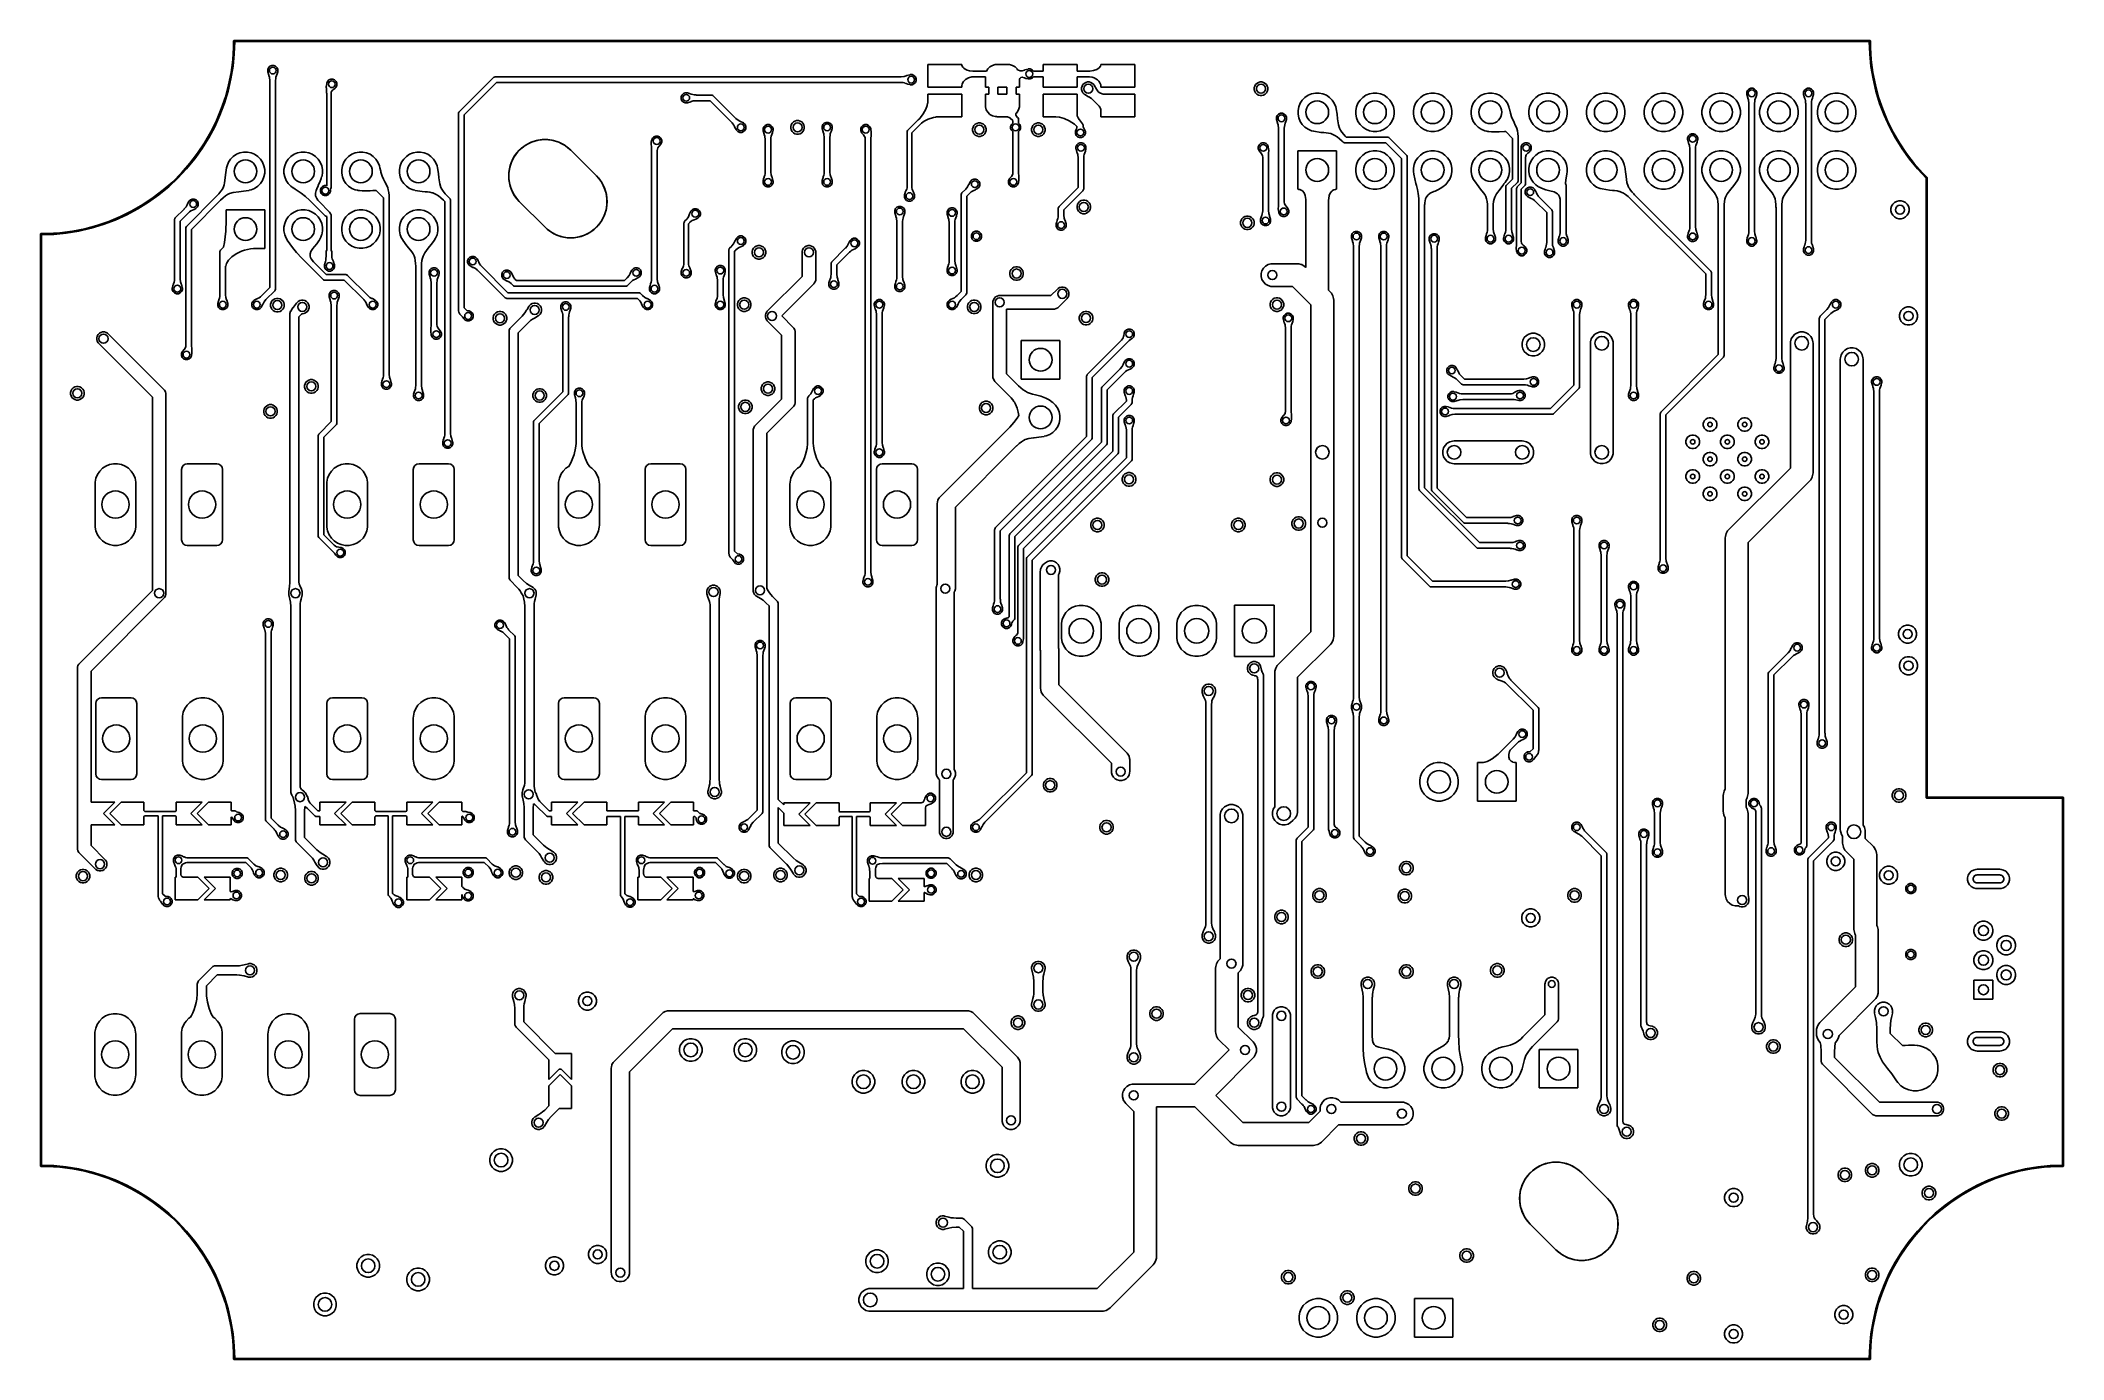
# Model space of a CAD drawing. Extents: x 89 to 178, y -115 to -57.
import ezdxf

# ---------------------------------------------------------------- set-up
doc = ezdxf.new("R2010")
doc.units = 0
doc.layers.add('BLACK', color=7, linetype='CONTINUOUS')

msp = doc.modelspace()

# ---------------------------------------------------------------- linework, layer by layer
at = {"layer": 'BLACK', "linetype": 'CONTINUOUS'}
for p, q in [((97.476903, -56.990433), (97.478689, -56.988646)), ((97.476903, -56.994143), (97.476903, -56.990433)), ((97.478689, -56.988646), (97.479775, -56.985305)), ((97.479775, -56.985305), (97.488023, -56.979312)), ((97.488023, -56.979312), (97.490433, -56.976903)), ((97.490433, -56.976903), (97.491682, -56.976654)), ((97.491682, -56.976654), (97.492275, -56.976224)), ((97.492275, -56.976224), (97.493847, -56.976224)), ((97.493847, -56.976224), (97.5, -56.975)), ((97.5, -56.975), (169.5, -56.975)), ((169.5, -56.975), (169.506153, -56.976224)), ((169.506153, -56.976224), (169.507725, -56.976224)), ((169.507725, -56.976224), (169.508317, -56.976654)), ((169.508317, -56.976654), (169.509567, -56.976903)), ((169.509567, -56.976903), (169.511976, -56.979312)), ((169.511976, -56.979312), (169.520225, -56.985305)), ((169.520225, -56.985305), (169.52131, -56.988646)), ((169.52131, -56.988646), (169.523097, -56.990433)), ((169.523097, -56.990433), (169.523097, -56.994143)), ((97.366282, -58.381279), (97.438709, -57.83114)), ((97.438709, -57.83114), (97.475, -57.277443)), ((97.506747, -57.557562), (97.452067, -58.112736)), ((97.475, -57), (97.476903, -56.994143)), ((97.475, -57.277443), (97.475, -57)), ((97.524182, -57.025), (97.506747, -57.557562)), ((169.47582, -57.025), (97.524182, -57.025)), ((169.493334, -57.558799), (169.47582, -57.025)), ((169.548257, -58.115194), (169.493334, -57.558799)), ((169.523097, -56.994143), (169.525, -57)), ((169.525, -57), (169.52502, -57.278059)), ((169.52502, -57.278059), (169.561473, -57.832981)), ((169.561473, -57.832981), (169.634221, -58.384321)), ((97.361195, -58.663145), (97.234518, -59.206432)), ((97.258029, -58.925502), (97.366282, -58.381279)), ((97.452067, -58.112736), (97.361195, -58.663145)), ((98.979323, -58.256105), (99.012919, -58.174997)), ((98.979323, -58.343895), (98.979323, -58.256105)), ((98.983185, -58.35322), (98.979323, -58.343895)), ((98.982869, -58.356093), (98.983185, -58.35322)), ((99.023466, -58.495729), (98.982869, -58.356093)), ((99.012919, -58.174997), (99.074997, -58.112919)), ((99.02383, -58.496789), (99.023466, -58.495729)), ((99.031993, -58.517303), (99.02383, -58.496789)), ((99.031999, -58.517323), (99.031993, -58.517303)), ((99.032005, -58.517337), (99.031999, -58.517323)), ((99.056404, -58.590254), (99.032005, -58.517337)), ((99.062466, -58.608371), (99.056404, -58.590254)), ((99.073987, -58.734576), (99.062466, -58.608371)), ((99.074029, -58.735041), (99.073987, -58.734576)), ((99.075, -58.737112), (99.074029, -58.735041)), ((99.074997, -58.112919), (99.156105, -58.079323)), ((99.075, -67.84822), (99.075, -58.737112)), ((99.156105, -58.079323), (99.243895, -58.079323)), ((99.243895, -58.079323), (99.325003, -58.112919)), ((99.325569, -58.734576), (99.325, -58.735772)), ((99.325, -58.735772), (99.325, -67.899996)), ((99.325003, -58.112919), (99.387081, -58.174997)), ((99.329632, -58.65529), (99.325569, -58.734576)), ((99.342055, -58.590254), (99.329632, -58.65529)), ((99.342059, -58.590241), (99.342055, -58.590254)), ((99.367997, -58.517324), (99.342059, -58.590241)), ((99.394197, -58.446821), (99.367997, -58.517324)), ((99.387081, -58.174997), (99.420677, -58.256105)), ((99.394563, -58.445653), (99.394197, -58.446821)), ((99.417618, -58.355814), (99.394563, -58.445653)), ((99.420677, -58.343895), (99.417184, -58.352327)), ((99.417184, -58.352327), (99.41775, -58.355238)), ((99.41775, -58.355238), (99.417618, -58.355814)), ((99.420677, -58.256105), (99.420677, -58.343895)), ((101.612919, -58.774997), (101.674997, -58.712919)), ((101.674997, -58.712919), (101.756105, -58.679323)), ((101.756105, -58.679323), (101.843895, -58.679323)), ((101.843895, -58.679323), (101.925003, -58.712919)), ((101.925003, -58.712919), (101.987081, -58.774997)), ((107.411612, -60.111612), (108.911611, -58.611612)), ((108.911611, -58.611612), (108.930553, -58.596067)), ((108.930553, -58.596067), (108.930554, -58.596066)), ((108.930554, -58.596066), (108.961203, -58.583371)), ((108.961203, -58.583371), (108.975613, -58.577402)), ((108.975613, -58.577402), (108.975614, -58.577402)), ((108.975614, -58.577402), (109, -58.575)), ((109, -58.575), (126.862889, -58.575)), ((126.862889, -58.575), (126.86496, -58.574029)), ((126.86496, -58.574029), (126.99163, -58.562466)), ((126.99163, -58.562466), (127.082698, -58.531994)), ((127.082698, -58.531994), (127.103217, -58.523827)), ((127.103217, -58.523827), (127.104265, -58.523467)), ((127.104265, -58.523467), (127.243909, -58.482869)), ((127.243909, -58.482869), (127.246781, -58.483185)), ((127.246781, -58.483185), (127.256107, -58.479323)), ((127.256107, -58.479323), (127.343897, -58.479323)), ((127.343897, -58.479323), (127.425005, -58.512919)), ((127.425005, -58.512919), (127.487083, -58.574997)), ((127.487083, -58.574997), (127.520679, -58.656105)), ((127.520679, -58.743895), (127.487083, -58.825003)), ((127.520679, -58.656105), (127.520679, -58.743895)), ((128.028, -59.032), (128.028, -58.032)), ((128.028, -58.032), (129.528, -58.032)), ((129.528, -58.032), (129.528, -58.046138)), ((129.528, -58.046138), (129.529882, -58.051427)), ((129.529882, -58.051427), (129.531333, -58.066414)), ((129.531333, -58.066414), (129.54683, -58.111548)), ((129.54683, -58.111548), (129.546832, -58.111551)), ((129.546832, -58.111551), (129.573319, -58.151955)), ((129.573319, -58.151955), (129.621597, -58.19794)), ((129.693822, -58.695679), (129.601286, -58.783007)), ((129.621597, -58.19794), (129.621599, -58.197941)), ((129.621599, -58.197941), (129.6216, -58.197942)), ((129.6216, -58.197942), (129.681504, -58.236328)), ((129.681504, -58.236328), (129.772991, -58.27642)), ((129.823455, -58.623005), (129.693822, -58.695679)), ((129.772991, -58.27642), (129.86813, -58.304081)), ((129.970986, -58.579812), (129.823455, -58.623005)), ((129.86813, -58.304081), (129.868137, -58.304083)), ((129.868137, -58.304083), (130.017819, -58.323667)), ((130.017284, -58.575904), (129.970986, -58.579812)), ((130.01923, -58.575), (130.017284, -58.575904)), ((130.017819, -58.323667), (130.020132, -58.325)), ((130.568, -58.575), (130.01923, -58.575)), ((130.020132, -58.325), (130.6151, -58.325)), ((130.568, -59.032), (130.568, -58.575)), ((130.6151, -58.325), (130.671323, -58.227619)), ((130.671323, -58.227619), (130.763619, -58.135323)), ((130.763619, -58.135323), (130.876658, -58.07006)), ((130.876658, -58.07006), (131.002737, -58.036278)), ((131.002737, -58.036278), (131.068, -58.036278)), ((131.068, -58.036278), (131.068, -58.032)), ((131.068, -58.032), (131.568, -58.032)), ((131.568, -58.032), (131.568, -58.036278)), ((131.568, -58.036278), (131.633263, -58.036278)), ((131.633263, -58.036278), (131.759342, -58.07006)), ((131.759342, -58.07006), (131.872381, -58.135323)), ((131.872381, -58.135323), (131.964677, -58.227619)), ((131.964677, -58.227619), (131.968986, -58.235084)), ((131.968986, -58.235084), (131.970253, -58.236081)), ((131.970253, -58.236081), (131.986599, -58.260882)), ((131.986599, -58.260882), (132.018496, -58.285683)), ((132.018496, -58.285683), (132.102409, -58.314793)), ((132.069335, -58.707283), (132.068, -58.709778)), ((132.068, -58.709778), (132.068, -59.032)), ((132.071572, -58.684655), (132.069335, -58.707283)), ((132.071573, -58.68465), (132.071572, -58.684655)), ((132.083803, -58.655002), (132.071573, -58.68465)), ((132.130597, -58.611055), (132.083803, -58.655002)), ((132.102409, -58.314793), (132.102408, -58.314793)), ((132.102408, -58.314793), (132.112336, -58.315837)), ((132.112336, -58.315837), (132.132019, -58.317907)), ((132.194248, -58.589094), (132.130597, -58.611055)), ((132.132019, -58.317907), (132.191628, -58.312466)), ((132.191628, -58.312466), (132.282696, -58.281994)), ((132.209744, -58.592055), (132.194248, -58.589094)), ((132.209748, -58.592056), (132.209744, -58.592055)), ((132.209752, -58.592057), (132.209748, -58.592056)), ((132.225283, -58.597581), (132.209752, -58.592057)), ((132.282674, -58.617997), (132.225283, -58.597581)), ((132.353177, -58.644197), (132.282674, -58.617997)), ((132.282696, -58.281994), (132.303215, -58.273827)), ((132.303215, -58.273827), (132.304263, -58.273467)), ((132.304263, -58.273467), (132.443907, -58.232869)), ((132.354345, -58.644563), (132.353177, -58.644197)), ((132.444185, -58.667618), (132.354345, -58.644563)), ((132.443907, -58.232869), (132.446779, -58.233185)), ((132.444761, -58.66775), (132.444185, -58.667618)), ((132.447672, -58.667183), (132.444761, -58.66775)), ((132.446779, -58.233185), (132.456105, -58.229323)), ((132.456105, -58.670677), (132.447672, -58.667183)), ((132.456105, -58.229323), (132.543895, -58.229323)), ((132.543895, -58.670677), (132.456105, -58.670677)), ((132.543895, -58.229323), (132.625003, -58.262919)), ((132.625003, -58.637081), (132.543895, -58.670677)), ((132.625003, -58.262919), (132.687081, -58.324997)), ((132.687081, -58.575003), (132.625003, -58.637081)), ((132.687081, -58.324997), (132.687082, -58.325)), ((132.687082, -58.575), (132.687081, -58.575003)), ((132.687082, -58.325), (133.108, -58.325)), ((133.108, -58.575), (132.687082, -58.575)), ((133.108, -58.325), (133.108, -58.032)), ((133.108, -58.032), (134.608, -58.032)), ((133.108, -59.032), (133.108, -58.575)), ((134.608, -58.032), (134.608, -58.325)), ((134.608, -58.325), (135.158879, -58.325)), ((135.155308, -58.575), (134.608, -58.575)), ((134.608, -58.575), (134.608, -59.032)), ((135.157863, -58.576568), (135.155308, -58.575)), ((135.272682, -58.594826), (135.157863, -58.576568)), ((135.158879, -58.325), (135.159451, -58.324756)), ((135.159451, -58.324756), (135.161565, -58.32471)), ((135.161565, -58.32471), (135.165641, -58.324624)), ((135.165641, -58.324624), (135.331018, -58.298405)), ((135.272687, -58.594827), (135.272682, -58.594826)), ((135.27269, -58.594828), (135.272687, -58.594827)), ((135.272694, -58.594829), (135.27269, -58.594828)), ((135.272696, -58.59483), (135.272694, -58.594829)), ((135.351857, -58.622714), (135.272696, -58.59483)), ((135.331018, -58.298405), (135.476195, -58.245755)), ((135.431307, -58.662427), (135.351857, -58.622714)), ((135.431311, -58.662429), (135.431307, -58.662427)), ((135.497888, -58.707568), (135.431311, -58.662429)), ((135.476195, -58.245755), (135.574254, -58.181454)), ((135.49789, -58.70757), (135.497888, -58.707568)), ((135.497895, -58.707574), (135.49789, -58.70757)), ((135.55663, -58.761804), (135.497895, -58.707574)), ((135.556633, -58.761807), (135.55663, -58.761804)), ((135.596579, -58.813418), (135.556633, -58.761807)), ((135.574254, -58.181454), (135.574255, -58.181452)), ((135.574255, -58.181452), (135.574257, -58.181451)), ((135.574257, -58.181451), (135.629453, -58.110975)), ((135.629452, -58.110975), (135.629454, -58.110974)), ((135.629453, -58.110975), (135.629452, -58.110975)), ((135.629454, -58.110974), (135.644149, -58.048398)), ((135.644149, -58.048398), (135.648, -58.043042)), ((135.648, -58.043042), (135.648, -58.032)), ((135.648, -58.032), (137.148, -58.032)), ((137.148, -58.032), (137.148, -59.032)), ((169.639532, -58.666793), (169.548257, -58.115194)), ((169.634221, -58.384321), (169.742952, -58.929706)), ((169.766767, -59.211223), (169.639532, -58.666793)), ((96.936052, -59.986918), (97.114414, -59.461481)), ((97.234518, -59.206432), (97.072579, -59.740271)), ((97.114414, -59.461481), (97.258029, -58.925502)), ((101.550402, -59.002613), (101.561006, -58.977013)), ((101.550402, -59.051387), (101.550402, -59.002613)), ((101.559618, -59.073635), (101.550402, -59.051387)), ((101.563684, -59.129188), (101.559618, -59.073635)), ((101.561006, -58.977013), (101.5612, -58.971889)), ((101.5612, -58.971889), (101.561331, -58.970547)), ((101.561331, -58.970547), (101.577439, -58.868086)), ((101.57014, -59.254553), (101.563684, -59.129188)), ((101.572428, -59.298986), (101.57014, -59.254553)), ((101.573, -59.300271), (101.572428, -59.298986)), ((101.573, -63.369167), (101.573, -59.300271)), ((101.577439, -58.868086), (101.579323, -58.865003)), ((101.579323, -58.856105), (101.612919, -58.774997)), ((101.579323, -58.865003), (101.579323, -58.856105)), ((101.773919, -59.299385), (101.773, -59.301157)), ((101.773, -59.301157), (101.773, -63.427)), ((101.77777, -59.254555), (101.773919, -59.299385)), ((101.791172, -59.213827), (101.77777, -59.254553)), ((101.77777, -59.254553), (101.77777, -59.254555)), ((101.83524, -59.162123), (101.791172, -59.213827)), ((101.868235, -59.138528), (101.83524, -59.162123)), ((101.868462, -59.138362), (101.868235, -59.138528)), ((101.925483, -59.095476), (101.868462, -59.138362)), ((101.92728, -59.0938), (101.925483, -59.095476)), ((101.978399, -59.034989), (101.92728, -59.0938)), ((101.979273, -59.03385), (101.978399, -59.034989)), ((101.979537, -59.032546), (101.979273, -59.03385)), ((101.987081, -59.025003), (101.979537, -59.032546)), ((101.987081, -58.774997), (102.020677, -58.856105)), ((102.020677, -58.943895), (101.987081, -59.025003)), ((102.020677, -58.856105), (102.020677, -58.943895)), ((109.051777, -58.825), (107.625, -60.251776)), ((126.864232, -58.825), (109.051777, -58.825)), ((117.179323, -59.456105), (117.212919, -59.374997)), ((117.179323, -59.543895), (117.179323, -59.456105)), ((117.212919, -59.625003), (117.179323, -59.543895)), ((117.212919, -59.374997), (117.274997, -59.312919)), ((117.274997, -59.687081), (117.212919, -59.625003)), ((117.274997, -59.312919), (117.356105, -59.279323)), ((117.356105, -59.279323), (117.443895, -59.279323)), ((117.443895, -59.279323), (117.452325, -59.282815)), ((117.452325, -59.282815), (117.455238, -59.282249)), ((117.455238, -59.282249), (117.455791, -59.282375)), ((117.455791, -59.282375), (117.545672, -59.30544)), ((117.545672, -59.30544), (117.546805, -59.305795)), ((117.546805, -59.305795), (117.617303, -59.331993)), ((117.617303, -59.331993), (117.690248, -59.357943)), ((117.708366, -59.637534), (117.617336, -59.667993)), ((117.690248, -59.357943), (117.690252, -59.357943)), ((117.690252, -59.357943), (117.690253, -59.357944)), ((117.690253, -59.357944), (117.755291, -59.370367)), ((117.835041, -59.62597), (117.708366, -59.637534)), ((117.755291, -59.370367), (117.755293, -59.370367)), ((117.755293, -59.370367), (117.755298, -59.370368)), ((117.755298, -59.370368), (117.834576, -59.374431)), ((117.834576, -59.374431), (117.835772, -59.375)), ((117.83711, -59.625), (117.835041, -59.62597)), ((117.835772, -59.375), (118.5, -59.375)), ((118.448224, -59.625), (117.83711, -59.625)), ((119.403474, -60.580251), (118.448224, -59.625)), ((118.5, -59.375), (118.524386, -59.377402)), ((118.524386, -59.377402), (118.524387, -59.377402)), ((118.524387, -59.377402), (118.537584, -59.382868)), ((118.537584, -59.382868), (118.569446, -59.396066)), ((118.569446, -59.396066), (118.569451, -59.396071)), ((118.569451, -59.396071), (118.588388, -59.411612)), ((118.588388, -59.411612), (119.579303, -60.402526)), ((126.865426, -58.825568), (126.864232, -58.825)), ((126.94471, -58.829632), (126.865426, -58.825568)), ((127.009746, -58.842055), (126.94471, -58.829632)), ((127.00975, -58.842056), (127.009746, -58.842055)), ((127.009754, -58.842057), (127.00975, -58.842056)), ((127.025285, -58.847581), (127.009754, -58.842057)), ((127.082676, -58.867997), (127.025285, -58.847581)), ((127.153179, -58.894197), (127.082676, -58.867997)), ((127.154347, -58.894563), (127.153179, -58.894197)), ((127.244187, -58.917618), (127.154347, -58.894563)), ((127.244763, -58.91775), (127.244187, -58.917618)), ((127.247674, -58.917183), (127.244763, -58.91775)), ((127.256107, -58.920677), (127.247674, -58.917183)), ((127.343897, -58.920677), (127.256107, -58.920677)), ((127.425005, -58.887081), (127.343897, -58.920677)), ((127.487083, -58.825003), (127.425005, -58.887081)), ((129.528, -59.032), (128.028, -59.032)), ((128.028, -59.73208), (128.028, -59.332)), ((128.028, -59.332), (129.528, -59.332)), ((129.530967, -58.967084), (129.528, -58.971734)), ((129.528, -58.971734), (129.528, -59.032)), ((129.528, -59.332), (129.528, -60.332)), ((129.546576, -58.878902), (129.530967, -58.967084)), ((129.601286, -58.783007), (129.546576, -58.878902)), ((130.718, -59.032), (130.568, -59.032)), ((130.568, -59.832), (130.568, -59.332)), ((130.568, -59.332), (130.718, -59.332)), ((130.718, -59.332), (130.718, -59.032)), ((131.118, -59.032), (131.118, -59.332)), ((131.518, -59.032), (131.118, -59.032)), ((131.118, -59.332), (131.518, -59.332)), ((131.518, -59.332), (131.518, -59.032)), ((132.068, -59.032), (131.918, -59.032)), ((131.918, -59.032), (131.918, -59.332)), ((131.918, -59.332), (132.068, -59.332)), ((132.068, -59.332), (132.068, -59.832)), ((134.608, -59.032), (133.108, -59.032)), ((133.108, -60.332), (133.108, -59.332)), ((133.108, -59.332), (134.608, -59.332)), ((134.608, -59.332), (134.608, -60.273731)), ((134.802567, -59.060842), (134.822836, -58.985195)), ((134.802567, -59.139158), (134.802567, -59.060842)), ((134.822836, -59.214805), (134.802567, -59.139158)), ((134.822836, -58.985195), (134.861994, -58.917372)), ((134.861994, -59.282628), (134.822836, -59.214805)), ((134.861994, -58.917372), (134.917372, -58.861994)), ((134.917372, -59.338006), (134.861994, -59.282628)), ((134.917372, -58.861994), (134.985195, -58.822836)), ((134.94054, -59.351382), (134.917372, -59.338006)), ((134.943752, -59.355757), (134.94054, -59.351382)), ((135.11396, -59.458901), (134.943752, -59.355757)), ((134.985195, -58.822836), (135.060842, -58.802567)), ((135.060842, -58.802567), (135.139158, -58.802567)), ((135.11396, -59.458902), (135.11396, -59.458901)), ((135.113996, -59.458924), (135.11396, -59.458902)), ((135.231506, -59.53128), (135.113996, -59.458924)), ((135.139158, -58.802567), (135.214805, -58.822836)), ((135.214805, -58.822836), (135.282628, -58.861994)), ((135.23151, -59.531284), (135.231506, -59.53128)), ((135.231513, -59.531286), (135.23151, -59.531284)), ((135.370522, -59.654313), (135.231513, -59.531286)), ((135.282628, -58.861994), (135.338006, -58.917372)), ((135.338006, -58.917372), (135.351416, -58.940599)), ((135.351416, -58.940599), (135.3555, -58.943348)), ((135.3555, -58.943348), (135.355757, -58.943752)), ((135.355757, -58.943752), (135.458924, -59.113996)), ((135.372049, -59.654891), (135.370522, -59.654313)), ((135.577308, -59.860151), (135.372049, -59.654891)), ((135.458924, -59.113996), (135.511608, -59.203179)), ((135.511608, -59.203179), (135.532992, -59.231541)), ((135.532992, -59.231541), (135.612182, -59.278215)), ((135.626441, -58.87109), (135.596579, -58.813418)), ((135.612182, -59.278215), (135.702484, -59.319411)), ((135.642385, -58.92529), (135.626441, -58.87109)), ((135.646228, -58.965371), (135.642385, -58.92529)), ((135.647849, -58.970282), (135.646228, -58.965371)), ((135.648, -58.970393), (135.647849, -58.970282)), ((135.648, -59.032), (135.648, -58.970393)), ((137.148, -59.032), (135.648, -59.032)), ((135.702484, -59.319411), (135.745534, -59.332)), ((135.745534, -59.332), (137.148, -59.332)), ((137.148, -59.332), (137.148, -60.332)), ((142.402567, -59.060842), (142.422836, -58.985195)), ((142.402567, -59.139158), (142.402567, -59.060842)), ((142.422836, -59.214805), (142.402567, -59.139158)), ((142.422836, -58.985195), (142.461994, -58.917372)), ((142.461994, -59.282628), (142.422836, -59.214805)), ((142.461994, -58.917372), (142.517372, -58.861994)), ((142.517372, -59.338006), (142.461994, -59.282628)), ((142.517372, -58.861994), (142.585195, -58.822836)), ((142.585195, -59.377164), (142.517372, -59.338006)), ((142.585195, -58.822836), (142.660842, -58.802567)), ((142.660842, -59.397433), (142.585195, -59.377164)), ((142.660842, -58.802567), (142.739158, -58.802567)), ((142.739158, -59.397433), (142.660842, -59.397433)), ((142.739158, -58.802567), (142.814805, -58.822836)), ((142.814805, -59.377164), (142.739158, -59.397433)), ((142.814805, -58.822836), (142.882628, -58.861994)), ((142.882628, -59.338006), (142.814805, -59.377164)), ((142.882628, -58.861994), (142.938006, -58.917372)), ((142.938006, -59.282628), (142.882628, -59.338006)), ((142.938006, -58.917372), (142.977164, -58.985195)), ((142.977164, -59.214805), (142.938006, -59.282628)), ((142.977164, -58.985195), (142.997433, -59.060842)), ((142.997433, -59.139158), (142.977164, -59.214805)), ((142.997433, -59.060842), (142.997433, -59.139158)), ((144.425367, -59.734313), (144.517941, -59.595766)), ((144.517941, -59.595766), (144.635766, -59.477941)), ((144.635766, -59.477941), (144.774313, -59.385367)), ((144.774313, -59.385367), (144.928258, -59.321601)), ((144.928258, -59.321601), (145.091685, -59.289093)), ((145.091685, -59.289093), (145.258315, -59.289093)), ((145.258315, -59.289093), (145.421742, -59.321601)), ((145.421742, -59.321601), (145.575687, -59.385367)), ((145.575687, -59.385367), (145.714234, -59.477941)), ((145.714234, -59.477941), (145.832059, -59.595766)), ((145.832059, -59.595766), (145.924633, -59.734313)), ((146.965367, -59.734313), (147.057941, -59.595766)), ((147.057941, -59.595766), (147.175766, -59.477941)), ((147.175766, -59.477941), (147.314313, -59.385367)), ((147.314313, -59.385367), (147.468258, -59.321601)), ((147.468258, -59.321601), (147.631685, -59.289093)), ((147.631685, -59.289093), (147.798315, -59.289093)), ((147.798315, -59.289093), (147.961742, -59.321601)), ((147.961742, -59.321601), (148.115687, -59.385367)), ((148.115687, -59.385367), (148.254234, -59.477941)), ((148.254234, -59.477941), (148.372059, -59.595766)), ((148.372059, -59.595766), (148.464633, -59.734313)), ((149.505367, -59.734313), (149.597941, -59.595766)), ((149.597941, -59.595766), (149.715766, -59.477941)), ((149.715766, -59.477941), (149.854313, -59.385367)), ((149.854313, -59.385367), (150.008258, -59.321601)), ((150.008258, -59.321601), (150.171685, -59.289093)), ((150.171685, -59.289093), (150.338315, -59.289093)), ((150.338315, -59.289093), (150.501742, -59.321601)), ((150.501742, -59.321601), (150.655687, -59.385367)), ((150.655687, -59.385367), (150.794234, -59.477941)), ((150.794234, -59.477941), (150.912059, -59.595766)), ((150.912059, -59.595766), (151.004633, -59.734313)), ((152.045367, -59.734313), (152.137941, -59.595766)), ((152.137941, -59.595766), (152.255766, -59.477941)), ((152.255766, -59.477941), (152.394313, -59.385367)), ((152.394313, -59.385367), (152.548258, -59.321601)), ((152.548258, -59.321601), (152.711685, -59.289093)), ((152.711685, -59.289093), (152.878315, -59.289093)), ((152.878315, -59.289093), (153.041742, -59.321601)), ((153.041742, -59.321601), (153.195687, -59.385367)), ((153.195687, -59.385367), (153.334234, -59.477941)), ((153.334234, -59.477941), (153.452059, -59.595766)), ((153.452059, -59.595766), (153.544633, -59.734313)), ((154.585367, -59.734313), (154.677941, -59.595766)), ((154.677941, -59.595766), (154.795766, -59.477941)), ((154.795766, -59.477941), (154.934313, -59.385367)), ((154.934313, -59.385367), (155.088258, -59.321601)), ((155.088258, -59.321601), (155.251685, -59.289093)), ((155.251685, -59.289093), (155.418315, -59.289093)), ((155.418315, -59.289093), (155.581742, -59.321601)), ((155.581742, -59.321601), (155.735687, -59.385367)), ((155.735687, -59.385367), (155.874234, -59.477941)), ((155.874234, -59.477941), (155.992059, -59.595766)), ((155.992059, -59.595766), (156.084633, -59.734313)), ((157.125367, -59.734313), (157.217941, -59.595766)), ((157.217941, -59.595766), (157.335766, -59.477941)), ((157.335766, -59.477941), (157.474313, -59.385367)), ((157.474313, -59.385367), (157.628258, -59.321601)), ((157.628258, -59.321601), (157.791685, -59.289093)), ((157.791685, -59.289093), (157.958315, -59.289093)), ((157.958315, -59.289093), (158.121742, -59.321601)), ((158.121742, -59.321601), (158.275687, -59.385367)), ((158.275687, -59.385367), (158.414234, -59.477941)), ((158.414234, -59.477941), (158.532059, -59.595766)), ((158.532059, -59.595766), (158.624633, -59.734313)), ((159.665367, -59.734313), (159.757941, -59.595766)), ((159.757941, -59.595766), (159.875766, -59.477941)), ((159.875766, -59.477941), (160.014313, -59.385367)), ((160.014313, -59.385367), (160.168258, -59.321601)), ((160.168258, -59.321601), (160.331685, -59.289093)), ((160.331685, -59.289093), (160.498315, -59.289093)), ((160.498315, -59.289093), (160.661742, -59.321601)), ((160.661742, -59.321601), (160.815687, -59.385367)), ((160.815687, -59.385367), (160.954234, -59.477941)), ((160.954234, -59.477941), (161.072059, -59.595766)), ((161.072059, -59.595766), (161.164633, -59.734313)), ((162.205367, -59.734313), (162.297941, -59.595766)), ((162.297941, -59.595766), (162.415766, -59.477941)), ((162.415766, -59.477941), (162.554313, -59.385367)), ((162.554313, -59.385367), (162.708258, -59.321601)), ((162.708258, -59.321601), (162.871685, -59.289093)), ((162.871685, -59.289093), (163.038315, -59.289093)), ((163.038315, -59.289093), (163.201742, -59.321601)), ((163.201742, -59.321601), (163.355687, -59.385367)), ((163.355687, -59.385367), (163.494234, -59.477941)), ((163.494234, -59.477941), (163.612059, -59.595766)), ((163.612059, -59.595766), (163.704633, -59.734313)), ((164.079323, -59.256107), (164.112919, -59.174999)), ((164.079323, -59.343897), (164.079323, -59.256107)), ((164.083185, -59.353222), (164.079323, -59.343897)), ((164.082869, -59.356095), (164.083185, -59.353222)), ((164.123466, -59.495731), (164.082869, -59.356095)), ((164.112919, -59.174999), (164.174997, -59.112921)), ((164.12383, -59.496791), (164.123466, -59.495731)), ((164.131993, -59.517305), (164.12383, -59.496791)), ((164.131999, -59.517325), (164.131993, -59.517305)), ((164.132005, -59.517339), (164.131999, -59.517325)), ((164.156404, -59.590256), (164.132005, -59.517339)), ((164.162466, -59.608373), (164.156404, -59.590256)), ((164.173987, -59.734578), (164.162466, -59.608373)), ((164.174997, -59.112921), (164.256105, -59.079325)), ((164.256105, -59.079325), (164.343895, -59.079325)), ((164.343895, -59.079325), (164.425003, -59.112921)), ((164.425003, -59.112921), (164.487081, -59.174999)), ((164.429632, -59.655292), (164.425569, -59.734578)), ((164.442055, -59.590256), (164.429632, -59.655292)), ((164.442059, -59.590243), (164.442055, -59.590256)), ((164.467997, -59.517326), (164.442059, -59.590243)), ((164.494197, -59.446823), (164.467997, -59.517326)), ((164.487081, -59.174999), (164.520677, -59.256107)), ((164.494563, -59.445655), (164.494197, -59.446823)), ((164.517618, -59.355816), (164.494563, -59.445655)), ((164.520677, -59.343897), (164.517184, -59.352329)), ((164.517184, -59.352329), (164.51775, -59.35524)), ((164.51775, -59.35524), (164.517618, -59.355816)), ((164.520677, -59.256107), (164.520677, -59.343897)), ((164.745367, -59.734313), (164.837941, -59.595766)), ((164.837941, -59.595766), (164.955766, -59.477941)), ((164.955766, -59.477941), (165.094313, -59.385367)), ((165.094313, -59.385367), (165.248258, -59.321601)), ((165.248258, -59.321601), (165.411685, -59.289093)), ((165.411685, -59.289093), (165.578315, -59.289093)), ((165.578315, -59.289093), (165.741742, -59.321601)), ((165.741742, -59.321601), (165.895687, -59.385367)), ((165.895687, -59.385367), (166.034234, -59.477941)), ((166.034234, -59.477941), (166.152059, -59.595766)), ((166.152059, -59.595766), (166.244633, -59.734313)), ((166.579323, -59.256107), (166.612919, -59.174999)), ((166.579323, -59.343897), (166.579323, -59.256107)), ((166.583185, -59.353222), (166.579323, -59.343897)), ((166.582869, -59.356095), (166.583185, -59.353222)), ((166.623466, -59.495731), (166.582869, -59.356095)), ((166.612919, -59.174999), (166.674997, -59.112921)), ((166.62383, -59.496791), (166.623466, -59.495731)), ((166.631993, -59.517305), (166.62383, -59.496791)), ((166.631999, -59.517325), (166.631993, -59.517305)), ((166.632005, -59.517339), (166.631999, -59.517325)), ((166.656404, -59.590256), (166.632005, -59.517339)), ((166.662466, -59.608373), (166.656404, -59.590256)), ((166.673987, -59.734578), (166.662466, -59.608373)), ((166.674997, -59.112921), (166.756105, -59.079325)), ((166.756105, -59.079325), (166.843895, -59.079325)), ((166.843895, -59.079325), (166.925003, -59.112921)), ((166.925003, -59.112921), (166.987081, -59.174999)), ((166.929632, -59.655292), (166.925569, -59.734578)), ((166.942055, -59.590256), (166.929632, -59.655292)), ((166.942059, -59.590243), (166.942055, -59.590256)), ((166.967997, -59.517326), (166.942059, -59.590243)), ((166.994197, -59.446823), (166.967997, -59.517326)), ((166.987081, -59.174999), (167.020677, -59.256107)), ((166.994563, -59.445655), (166.994197, -59.446823)), ((167.017618, -59.355816), (166.994563, -59.445655)), ((167.020677, -59.343897), (167.017184, -59.352329)), ((167.017184, -59.352329), (167.01775, -59.35524)), ((167.01775, -59.35524), (167.017618, -59.355816)), ((167.020677, -59.256107), (167.020677, -59.343897)), ((167.285367, -59.734313), (167.377941, -59.595766)), ((167.377941, -59.595766), (167.495766, -59.477941)), ((167.495766, -59.477941), (167.634313, -59.385367)), ((167.634313, -59.385367), (167.788258, -59.321601)), ((167.788258, -59.321601), (167.951685, -59.289093)), ((167.951685, -59.289093), (168.118315, -59.289093)), ((168.118315, -59.289093), (168.281742, -59.321601)), ((168.281742, -59.321601), (168.435687, -59.385367)), ((168.435687, -59.385367), (168.574234, -59.477941)), ((168.574234, -59.477941), (168.692059, -59.595766)), ((168.692059, -59.595766), (168.784633, -59.734313)), ((169.742952, -58.929706), (169.887199, -59.466791)), ((169.929416, -59.746141), (169.766767, -59.211223)), ((169.887199, -59.466791), (170.06634, -59.993266)), ((96.478287, -60.997227), (96.723706, -60.499566)), ((96.876073, -60.262376), (96.64584, -60.770511)), ((96.723706, -60.499566), (96.936052, -59.986918)), ((97.072579, -59.740271), (96.876073, -60.262376)), ((107.375, -60.2), (107.377402, -60.175614)), ((107.375, -68.800018), (107.375, -60.2)), ((107.377402, -60.175614), (107.396066, -60.130554)), ((107.396066, -60.130554), (107.396071, -60.130548)), ((107.396071, -60.130548), (107.411612, -60.111612)), ((107.625, -60.251776), (107.625, -68.748241)), ((117.356105, -59.720677), (117.274997, -59.687081)), ((117.443895, -59.720677), (117.356105, -59.720677)), ((117.453222, -59.716813), (117.443895, -59.720677)), ((117.456093, -59.71713), (117.453222, -59.716813)), ((117.59573, -59.676532), (117.456093, -59.71713)), ((117.596789, -59.676168), (117.59573, -59.676532)), ((117.617293, -59.668009), (117.596789, -59.676168)), ((117.617336, -59.667993), (117.617293, -59.668009)), ((119.579303, -60.402526), (119.581455, -60.403305)), ((119.581455, -60.403305), (119.6792, -60.484697)), ((119.6792, -60.484697), (119.765141, -60.527545)), ((119.765141, -60.527545), (119.78542, -60.536278)), ((119.78542, -60.536278), (119.786421, -60.536767)), ((119.786421, -60.536767), (119.913869, -60.606801)), ((122.117372, -60.561994), (122.185195, -60.522836)), ((122.185195, -60.522836), (122.260842, -60.502567)), ((122.260842, -60.502567), (122.339158, -60.502567)), ((122.339158, -60.502567), (122.414805, -60.522836)), ((122.414805, -60.522836), (122.482628, -60.561994)), ((127.154289, -60.929289), (127.611128, -60.472449)), ((127.611128, -60.472449), (127.611473, -60.471578)), ((127.611473, -60.471578), (127.661162, -60.418505)), ((127.661162, -60.418505), (127.705743, -60.36096)), ((127.705743, -60.36096), (127.826396, -60.205218)), ((127.868678, -60.525096), (127.753311, -60.614915)), ((127.826396, -60.205218), (127.945768, -60.003657)), ((128.051217, -60.434079), (127.868678, -60.525096)), ((127.945768, -60.003657), (128.0095, -59.843187)), ((128.0095, -59.843187), (128.026231, -59.734991)), ((128.026231, -59.734991), (128.028, -59.73208)), ((128.288272, -60.360962), (128.051217, -60.434079)), ((128.288279, -60.36096), (128.288272, -60.360962)), ((128.376796, -60.344158), (128.288279, -60.36096)), ((128.421053, -60.335758), (128.376796, -60.344158)), ((128.454079, -60.332), (128.421053, -60.335758)), ((129.528, -60.332), (128.454079, -60.332)), ((130.572278, -59.832), (130.568, -59.832)), ((130.572278, -59.897263), (130.572278, -59.832)), ((130.60606, -60.023342), (130.572278, -59.897263)), ((130.671323, -60.136381), (130.60606, -60.023342)), ((130.763619, -60.228677), (130.671323, -60.136381)), ((130.876658, -60.29394), (130.763619, -60.228677)), ((131.002737, -60.327722), (130.876658, -60.29394)), ((131.068, -60.327722), (131.002737, -60.327722)), ((131.068, -60.332), (131.068, -60.327722)), ((131.437587, -60.332), (131.068, -60.332)), ((131.438562, -60.332465), (131.437587, -60.332)), ((131.540813, -60.337824), (131.438562, -60.332465)), ((131.647893, -60.378602), (131.540812, -60.337824)), ((131.540812, -60.337824), (131.540813, -60.337824)), ((131.647897, -60.378605), (131.647893, -60.378602)), ((131.663442, -60.390218), (131.647897, -60.378605)), ((131.775001, -60.501777), (131.663442, -60.390218)), ((131.775001, -60.612918), (131.775001, -60.501777)), ((131.911044, -60.20443), (131.908766, -60.254709)), ((131.908766, -60.254709), (131.918087, -60.291311)), ((131.922757, -60.178524), (131.911044, -60.20443)), ((131.918087, -60.291311), (131.988389, -60.361613)), ((131.92276, -60.17852), (131.922757, -60.178524)), ((131.932613, -60.168562), (131.92276, -60.17852)), ((131.932928, -60.168129), (131.932613, -60.168562)), ((131.964677, -60.136381), (131.932928, -60.168129)), ((132.02994, -60.023342), (131.964677, -60.136381)), ((131.988389, -60.361613), (132.003929, -60.380549)), ((132.003929, -60.380549), (132.003935, -60.380555)), ((132.003935, -60.380555), (132.022599, -60.425615)), ((132.022599, -60.425615), (132.025001, -60.450001)), ((132.025001, -60.450001), (132.025001, -60.612918)), ((132.063722, -59.897263), (132.02994, -60.023342)), ((132.068, -59.832), (132.063722, -59.832)), ((132.063722, -59.832), (132.063722, -59.897263)), ((133.663252, -60.332), (133.108, -60.332)), ((133.666272, -60.333641), (133.663252, -60.332)), ((133.827283, -60.350641), (133.666272, -60.333641)), ((134.033972, -60.41068), (133.827283, -60.350641)), ((134.033974, -60.410681), (134.033972, -60.41068)), ((134.262454, -60.515673), (134.033974, -60.410681)), ((134.262457, -60.515676), (134.262453, -60.515673)), ((134.262453, -60.515673), (134.262454, -60.515673)), ((134.262462, -60.515678), (134.262457, -60.515676)), ((134.485681, -60.657829), (134.262462, -60.515678)), ((134.608, -60.273731), (134.611462, -60.285202)), ((134.611462, -60.285202), (134.653836, -60.384199)), ((134.653836, -60.384199), (134.653837, -60.384201)), ((134.653837, -60.384201), (134.690777, -60.450499)), ((134.690777, -60.450499), (134.703641, -60.473586)), ((134.703641, -60.473586), (134.792659, -60.58902)), ((135.611678, -59.906727), (135.577308, -59.860151)), ((135.61168, -59.906731), (135.611678, -59.906727)), ((135.638388, -59.966472), (135.61168, -59.906731)), ((135.645876, -60.010524), (135.638388, -59.966472)), ((135.64607, -60.011438), (135.645876, -60.010524)), ((135.648, -60.014024), (135.64607, -60.011438)), ((135.648, -60.332), (135.648, -60.014024)), ((137.148, -60.332), (135.648, -60.332)), ((143.379323, -60.356105), (143.412919, -60.274997)), ((143.379323, -60.443895), (143.379323, -60.356105)), ((143.383185, -60.45322), (143.379323, -60.443895)), ((143.382869, -60.456093), (143.383185, -60.45322)), ((143.423466, -60.595729), (143.382869, -60.456093)), ((143.412919, -60.274997), (143.474997, -60.212919)), ((143.474997, -60.212919), (143.556105, -60.179323)), ((143.556105, -60.179323), (143.643895, -60.179323)), ((143.643895, -60.179323), (143.725003, -60.212919)), ((143.725003, -60.212919), (143.787081, -60.274997)), ((143.794197, -60.546821), (143.767997, -60.617324)), ((143.787081, -60.274997), (143.820677, -60.356105)), ((143.794563, -60.545653), (143.794197, -60.546821)), ((143.817618, -60.455814), (143.794563, -60.545653)), ((143.820677, -60.443895), (143.817184, -60.452327)), ((143.817184, -60.452327), (143.81775, -60.455238)), ((143.81775, -60.455238), (143.817618, -60.455814)), ((143.820677, -60.356105), (143.820677, -60.443895)), ((144.329093, -60.051685), (144.361601, -59.888258)), ((144.329093, -60.218315), (144.329093, -60.051685)), ((144.361601, -60.381742), (144.329093, -60.218315)), ((144.361601, -59.888258), (144.425367, -59.734313)), ((144.425367, -60.535687), (144.361601, -60.381742)), ((144.517941, -60.674234), (144.425367, -60.535687)), ((145.924633, -59.734313), (145.988399, -59.888258)), ((145.988399, -59.888258), (146.0053, -59.973226)), ((146.0053, -59.973226), (146.005565, -59.973279)), ((146.005565, -59.973279), (146.010532, -59.98073)), ((146.010532, -59.98073), (146.010604, -59.981129)), ((146.010604, -59.981129), (146.049741, -60.222621)), ((146.049741, -60.222621), (146.049828, -60.223268)), ((146.049828, -60.223268), (146.071302, -60.427242)), ((146.071302, -60.427242), (146.104175, -60.681259)), ((146.869093, -60.051685), (146.901601, -59.888258)), ((146.869093, -60.218315), (146.869093, -60.051685)), ((146.901601, -60.381742), (146.869093, -60.218315)), ((146.901601, -59.888258), (146.965367, -59.734313)), ((146.965367, -60.535687), (146.901601, -60.381742)), ((147.057941, -60.674234), (146.965367, -60.535687)), ((148.464633, -60.535687), (148.372059, -60.674234)), ((148.464633, -59.734313), (148.528399, -59.888258)), ((148.528399, -60.381742), (148.464633, -60.535687)), ((148.528399, -59.888258), (148.560907, -60.051685)), ((148.560907, -60.218315), (148.528399, -60.381742)), ((148.560907, -60.051685), (148.560907, -60.218315)), ((149.409093, -60.051685), (149.441601, -59.888258)), ((149.409093, -60.218315), (149.409093, -60.051685)), ((149.441601, -60.381742), (149.409093, -60.218315)), ((149.441601, -59.888258), (149.505367, -59.734313)), ((149.505367, -60.535687), (149.441601, -60.381742)), ((149.597941, -60.674234), (149.505367, -60.535687)), ((151.004633, -60.535687), (150.912059, -60.674234)), ((151.004633, -59.734313), (151.068399, -59.888258)), ((151.068399, -60.381742), (151.004633, -60.535687)), ((151.068399, -59.888258), (151.100907, -60.051685)), ((151.100907, -60.218315), (151.068399, -60.381742)), ((151.100907, -60.051685), (151.100907, -60.218315)), ((151.949093, -60.051685), (151.981601, -59.888258)), ((151.949093, -60.218315), (151.949093, -60.051685)), ((151.981601, -60.381742), (151.949093, -60.218315)), ((151.981601, -59.888258), (152.045367, -59.734313)), ((152.045367, -60.535687), (151.981601, -60.381742)), ((152.137941, -60.674234), (152.045367, -60.535687)), ((153.544633, -59.734313), (153.608399, -59.888258)), ((153.608399, -59.888258), (153.62523, -59.972873)), ((153.62523, -59.972873), (153.626415, -59.973111)), ((153.626415, -59.973111), (153.631283, -59.98011)), ((153.631283, -59.98011), (153.677982, -60.175317)), ((153.677982, -60.175317), (153.677984, -60.175322)), ((153.677984, -60.175322), (153.732342, -60.340206)), ((153.732342, -60.340206), (153.845109, -60.59236)), ((154.489093, -60.051685), (154.521601, -59.888258)), ((154.489093, -60.218315), (154.489093, -60.051685)), ((154.521601, -60.381742), (154.489093, -60.218315)), ((154.521601, -59.888258), (154.585367, -59.734313)), ((154.585367, -60.535687), (154.521601, -60.381742)), ((154.677941, -60.674234), (154.585367, -60.535687)), ((156.084633, -60.535687), (155.992059, -60.674234)), ((156.084633, -59.734313), (156.148399, -59.888258)), ((156.148399, -60.381742), (156.084633, -60.535687)), ((156.148399, -59.888258), (156.180907, -60.051685)), ((156.180907, -60.218315), (156.148399, -60.381742)), ((156.180907, -60.051685), (156.180907, -60.218315)), ((157.029093, -60.051685), (157.061601, -59.888258)), ((157.029093, -60.218315), (157.029093, -60.051685)), ((157.061601, -60.381742), (157.029093, -60.218315)), ((157.061601, -59.888258), (157.125367, -59.734313)), ((157.125367, -60.535687), (157.061601, -60.381742)), ((157.217941, -60.674234), (157.125367, -60.535687)), ((158.624633, -60.535687), (158.532059, -60.674234)), ((158.624633, -59.734313), (158.688399, -59.888258)), ((158.688399, -60.381742), (158.624633, -60.535687)), ((158.688399, -59.888258), (158.720907, -60.051685)), ((158.720907, -60.218315), (158.688399, -60.381742)), ((158.720907, -60.051685), (158.720907, -60.218315)), ((159.569093, -60.051685), (159.601601, -59.888258)), ((159.569093, -60.218315), (159.569093, -60.051685)), ((159.601601, -60.381742), (159.569093, -60.218315)), ((159.601601, -59.888258), (159.665367, -59.734313)), ((159.665367, -60.535687), (159.601601, -60.381742)), ((159.757941, -60.674234), (159.665367, -60.535687)), ((161.164633, -60.535687), (161.072059, -60.674234)), ((161.164633, -59.734313), (161.228399, -59.888258)), ((161.228399, -60.381742), (161.164633, -60.535687)), ((161.228399, -59.888258), (161.260907, -60.051685)), ((161.260907, -60.218315), (161.228399, -60.381742)), ((161.260907, -60.051685), (161.260907, -60.218315)), ((162.109093, -60.051685), (162.141601, -59.888258)), ((162.109093, -60.218315), (162.109093, -60.051685)), ((162.141601, -60.381742), (162.109093, -60.218315)), ((162.141601, -59.888258), (162.205367, -59.734313)), ((162.205367, -60.535687), (162.141601, -60.381742)), ((162.297941, -60.674234), (162.205367, -60.535687)), ((163.704633, -60.535687), (163.612059, -60.674234)), ((163.704633, -59.734313), (163.768399, -59.888258)), ((163.768399, -60.381742), (163.704633, -60.535687)), ((163.768399, -59.888258), (163.800907, -60.051685)), ((163.800907, -60.218315), (163.768399, -60.381742)), ((163.800907, -60.051685), (163.800907, -60.218315)), ((164.174029, -59.735043), (164.173987, -59.734578)), ((164.175, -59.737114), (164.174029, -59.735043)), ((164.175, -65.364226), (164.175, -59.737114)), ((164.425569, -59.734578), (164.425, -59.735774)), ((164.425, -59.735774), (164.425, -65.362887)), ((164.649093, -60.051685), (164.681601, -59.888258)), ((164.649093, -60.218315), (164.649093, -60.051685)), ((164.681601, -60.381742), (164.649093, -60.218315)), ((164.681601, -59.888258), (164.745367, -59.734313)), ((164.745367, -60.535687), (164.681601, -60.381742)), ((164.837941, -60.674234), (164.745367, -60.535687)), ((166.244633, -60.535687), (166.152059, -60.674234)), ((166.244633, -59.734313), (166.308399, -59.888258)), ((166.308399, -60.381742), (166.244633, -60.535687)), ((166.308399, -59.888258), (166.340907, -60.051685)), ((166.340907, -60.218315), (166.308399, -60.381742)), ((166.340907, -60.051685), (166.340907, -60.218315)), ((166.674029, -59.735043), (166.673987, -59.734578)), ((166.675, -59.737114), (166.674029, -59.735043)), ((166.675, -65.764226), (166.675, -59.737114)), ((166.925569, -59.734578), (166.925, -59.735774)), ((166.925, -59.735774), (166.925, -65.762887)), ((167.189093, -60.051685), (167.221601, -59.888258)), ((167.189093, -60.218315), (167.189093, -60.051685)), ((167.221601, -60.381742), (167.189093, -60.218315)), ((167.221601, -59.888258), (167.285367, -59.734313)), ((167.285367, -60.535687), (167.221601, -60.381742)), ((167.377941, -60.674234), (167.285367, -60.535687)), ((168.784633, -60.535687), (168.692059, -60.674234)), ((168.784633, -59.734313), (168.848399, -59.888258)), ((168.848399, -60.381742), (168.784633, -60.535687)), ((168.848399, -59.888258), (168.880907, -60.051685)), ((168.880907, -60.218315), (168.848399, -60.381742)), ((168.880907, -60.051685), (168.880907, -60.218315)), ((170.126777, -60.269248), (169.929416, -59.746141)), ((170.06634, -59.993266), (170.279606, -60.506866)), ((170.358003, -60.778294), (170.126777, -60.269248)), ((170.279606, -60.506866), (170.526078, -61.005383)), ((96.382867, -61.2625), (96.088278, -61.736236)), ((96.200844, -61.477772), (96.478287, -60.997227)), ((96.64584, -60.770511), (96.382867, -61.2625)), ((110.572021, -61.456108), (110.810803, -61.378523)), ((110.572021, -61.456108), (110.810803, -61.378523)), ((110.810803, -61.378523), (111.05878, -61.339247)), ((110.810803, -61.378523), (111.05878, -61.339247)), ((111.05878, -61.339247), (111.30985, -61.339247)), ((111.05878, -61.339247), (111.30985, -61.339247)), ((111.30985, -61.339247), (111.557827, -61.378523)), ((111.30985, -61.339247), (111.557827, -61.378523)), ((111.557827, -61.378523), (111.796609, -61.456108)), ((111.557827, -61.378523), (111.796609, -61.456108)), ((115.861461, -61.469847), (115.877441, -61.368088)), ((115.877441, -61.368088), (115.879323, -61.365007)), ((115.879323, -61.356105), (115.912919, -61.274997)), ((115.879323, -61.365007), (115.879323, -61.356105)), ((115.912919, -61.274997), (115.974997, -61.212919)), ((115.974997, -61.212919), (116.056105, -61.179323)), ((116.056105, -61.179323), (116.143895, -61.179323)), ((116.143895, -61.179323), (116.225003, -61.212919)), ((116.225003, -61.212919), (116.287081, -61.274997)), ((116.287081, -61.274997), (116.320677, -61.356105)), ((116.320677, -61.443895), (116.287081, -61.525003)), ((116.320677, -61.356105), (116.320677, -61.443895)), ((119.403918, -60.581499), (119.403474, -60.580251)), ((119.426752, -60.606801), (119.403918, -60.581499)), ((119.457103, -60.640431), (119.426752, -60.606801)), ((119.457104, -60.640433), (119.457103, -60.640431)), ((119.457106, -60.640435), (119.457104, -60.640433)), ((119.494311, -60.695206), (119.457106, -60.640435)), ((119.494315, -60.695213), (119.494311, -60.695206)), ((119.527532, -60.765113), (119.494315, -60.695213)), ((119.558863, -60.8335), (119.527532, -60.765113)), ((119.55943, -60.834584), (119.558863, -60.8335)), ((119.606653, -60.914411), (119.55943, -60.834584)), ((119.606967, -60.914912), (119.606653, -60.914411)), ((119.609426, -60.91657), (119.606967, -60.914912)), ((119.612919, -60.925003), (119.609426, -60.91657)), ((119.674997, -60.987081), (119.612919, -60.925003)), ((119.756105, -61.020677), (119.674997, -60.987081)), ((119.843895, -61.020677), (119.756105, -61.020677)), ((119.925003, -60.987081), (119.843895, -61.020677)), ((119.913869, -60.606801), (119.915675, -60.609055)), ((119.915675, -60.609055), (119.925003, -60.612919)), ((119.925003, -60.612919), (119.987081, -60.674997)), ((119.987081, -60.925003), (119.925003, -60.987081)), ((119.987081, -60.674997), (120.020677, -60.756105)), ((120.020677, -60.843895), (119.987081, -60.925003)), ((120.020677, -60.756105), (120.020677, -60.843895)), ((120.779323, -60.856105), (120.812919, -60.774997)), ((120.779323, -60.943895), (120.779323, -60.856105)), ((120.783185, -60.95322), (120.779323, -60.943895)), ((120.782869, -60.956093), (120.783185, -60.95322)), ((120.823466, -61.095729), (120.782869, -60.956093)), ((120.812919, -60.774997), (120.874997, -60.712919)), ((120.82383, -61.096789), (120.823466, -61.095729)), ((120.831993, -61.117303), (120.82383, -61.096789)), ((120.831999, -61.117323), (120.831993, -61.117303)), ((120.832005, -61.117337), (120.831999, -61.117323)), ((120.856404, -61.190254), (120.832005, -61.117337)), ((120.862466, -61.208371), (120.856404, -61.190254)), ((120.873987, -61.334576), (120.862466, -61.208371)), ((120.874029, -61.335041), (120.873987, -61.334576)), ((120.875, -61.337112), (120.874029, -61.335041)), ((120.874997, -60.712919), (120.956105, -60.679323)), ((120.875, -62.764226), (120.875, -61.337112)), ((120.956105, -60.679323), (121.043895, -60.679323)), ((121.043895, -60.679323), (121.125003, -60.712919)), ((121.125569, -61.334576), (121.125, -61.335772)), ((121.125, -61.335772), (121.125, -62.762887)), ((121.125003, -60.712919), (121.187081, -60.774997)), ((121.129632, -61.25529), (121.125569, -61.334576)), ((121.142055, -61.190254), (121.129632, -61.25529)), ((121.142059, -61.190241), (121.142055, -61.190254)), ((121.167997, -61.117324), (121.142059, -61.190241)), ((121.194197, -61.046821), (121.167997, -61.117324)), ((121.187081, -60.774997), (121.220677, -60.856105)), ((121.194563, -61.045653), (121.194197, -61.046821)), ((121.217618, -60.955814), (121.194563, -61.045653)), ((121.220677, -60.943895), (121.217184, -60.952327)), ((121.217184, -60.952327), (121.21775, -60.955238)), ((121.21775, -60.955238), (121.217618, -60.955814)), ((121.220677, -60.856105), (121.220677, -60.943895)), ((122.002567, -60.760842), (122.022836, -60.685195)), ((122.002567, -60.839158), (122.002567, -60.760842)), ((122.022836, -60.914805), (122.002567, -60.839158)), ((122.022836, -60.685195), (122.061994, -60.617372)), ((122.061994, -60.982628), (122.022836, -60.914805)), ((122.061994, -60.617372), (122.117372, -60.561994)), ((122.117372, -61.038006), (122.061994, -60.982628)), ((122.185195, -61.077164), (122.117372, -61.038006)), ((122.260842, -61.097433), (122.185195, -61.077164)), ((122.339158, -61.097433), (122.260842, -61.097433)), ((122.414805, -61.077164), (122.339158, -61.097433)), ((122.482628, -61.038006), (122.414805, -61.077164)), ((122.482628, -60.561994), (122.538006, -60.617372)), ((122.538006, -60.982628), (122.482628, -61.038006)), ((122.538006, -60.617372), (122.577164, -60.685195)), ((122.577164, -60.914805), (122.538006, -60.982628)), ((122.577164, -60.685195), (122.597433, -60.760842)), ((122.597433, -60.839158), (122.577164, -60.914805)), ((122.597433, -60.760842), (122.597433, -60.839158)), ((123.379323, -60.756105), (123.412919, -60.674997)), ((123.379323, -60.843895), (123.379323, -60.756105)), ((123.383185, -60.85322), (123.379323, -60.843895)), ((123.382869, -60.856093), (123.383185, -60.85322)), ((123.423466, -60.995729), (123.382869, -60.856093)), ((123.412919, -60.674997), (123.474997, -60.612919)), ((123.42383, -60.996789), (123.423466, -60.995729)), ((123.431993, -61.017303), (123.42383, -60.996789)), ((123.431999, -61.017323), (123.431993, -61.017303)), ((123.432005, -61.017337), (123.431999, -61.017323)), ((123.456404, -61.090254), (123.432005, -61.017337)), ((123.462466, -61.108371), (123.456404, -61.090254)), ((123.473987, -61.234576), (123.462466, -61.108371)), ((123.474029, -61.235041), (123.473987, -61.234576)), ((123.475, -61.237112), (123.474029, -61.235041)), ((123.474997, -60.612919), (123.556105, -60.579323)), ((123.475, -62.764226), (123.475, -61.237112)), ((123.556105, -60.579323), (123.643895, -60.579323)), ((123.643895, -60.579323), (123.725003, -60.612919)), ((123.725569, -61.234576), (123.725, -61.235772)), ((123.725, -61.235772), (123.725, -62.762887)), ((123.725003, -60.612919), (123.787081, -60.674997)), ((123.729632, -61.15529), (123.725569, -61.234576)), ((123.742055, -61.090254), (123.729632, -61.15529)), ((123.742059, -61.090241), (123.742055, -61.090254)), ((123.767997, -61.017324), (123.742059, -61.090241)), ((123.794197, -60.946821), (123.767997, -61.017324)), ((123.787081, -60.674997), (123.820677, -60.756105)), ((123.794563, -60.945653), (123.794197, -60.946821)), ((123.817618, -60.855814), (123.794563, -60.945653)), ((123.820677, -60.843895), (123.817184, -60.852327)), ((123.817184, -60.852327), (123.81775, -60.855238)), ((123.81775, -60.855238), (123.817618, -60.855814)), ((123.820677, -60.756105), (123.820677, -60.843895)), ((125.079345, -60.856105), (125.112941, -60.774997)), ((125.079345, -60.943895), (125.079345, -60.856105)), ((125.112941, -61.025003), (125.079345, -60.943895)), ((125.112941, -60.774997), (125.175019, -60.712919)), ((125.120327, -61.032389), (125.112941, -61.025003)), ((125.121103, -61.034944), (125.120327, -61.032389)), ((125.196518, -61.1268), (125.121103, -61.034944)), ((125.175019, -60.712919), (125.256127, -60.679323)), ((125.253819, -61.201194), (125.196518, -61.1268)), ((125.253819, -61.201195), (125.253819, -61.201194)), ((125.26951, -61.251277), (125.253819, -61.201195)), ((125.256127, -60.679323), (125.343917, -60.679323)), ((125.26951, -61.251281), (125.26951, -61.251277)), ((125.274167, -61.311647), (125.26951, -61.251281)), ((125.275, -61.313457), (125.274167, -61.311647)), ((125.275, -80.364226), (125.275, -61.313457)), ((125.343917, -60.679323), (125.425025, -60.712919)), ((125.425025, -60.712919), (125.487103, -60.774997)), ((125.487103, -60.774997), (125.520699, -60.856105)), ((125.520699, -60.856105), (125.520699, -60.865492)), ((125.520699, -60.865492), (125.522183, -60.867735)), ((125.522183, -60.867735), (125.522301, -60.868463)), ((125.522301, -60.868463), (125.541737, -61.01836)), ((125.525615, -61.311397), (125.525, -61.312675)), ((125.525, -61.312675), (125.525, -80.362887)), ((125.535479, -61.134228), (125.525615, -61.311397)), ((125.541816, -61.020515), (125.535479, -61.134228)), ((125.541737, -61.01836), (125.541816, -61.020515)), ((127.125, -61), (127.126921, -60.980491)), ((127.125, -63.388984), (127.125, -61)), ((127.126921, -60.980491), (127.141853, -60.944443)), ((127.141853, -60.944443), (127.154289, -60.929289)), ((127.750821, -60.6156), (127.325, -61.041422)), ((127.325, -61.041422), (127.325, -63.38894)), ((127.753311, -60.614915), (127.750821, -60.6156)), ((130.002567, -60.860842), (130.022836, -60.785195)), ((130.002567, -60.939158), (130.002567, -60.860842)), ((130.022836, -61.014805), (130.002567, -60.939158)), ((130.022836, -60.785195), (130.061994, -60.717372)), ((130.061994, -61.082628), (130.022836, -61.014805)), ((130.061994, -60.717372), (130.117372, -60.661994)), ((130.117372, -61.138006), (130.061994, -61.082628)), ((130.117372, -60.661994), (130.185195, -60.622836)), ((130.185195, -61.177164), (130.117372, -61.138006)), ((130.185195, -60.622836), (130.260842, -60.602567)), ((130.260842, -61.197433), (130.185195, -61.177164)), ((130.260842, -60.602567), (130.339158, -60.602567)), ((130.339158, -61.197433), (130.260842, -61.197433)), ((130.339158, -60.602567), (130.414805, -60.622836)), ((130.414805, -61.177164), (130.339158, -61.197433)), ((130.414805, -60.622836), (130.482628, -60.661994)), ((130.482628, -61.138006), (130.414805, -61.177164)), ((130.482628, -60.661994), (130.538006, -60.717372)), ((130.538006, -61.082628), (130.482628, -61.138006)), ((130.538006, -60.717372), (130.577164, -60.785195)), ((130.577164, -61.014805), (130.538006, -61.082628)), ((130.577164, -60.785195), (130.597433, -60.860842)), ((130.597433, -60.939158), (130.577164, -61.014805)), ((130.597433, -60.860842), (130.597433, -60.939158)), ((131.679324, -60.756106), (131.71292, -60.674998)), ((131.679324, -60.843896), (131.679324, -60.756106)), ((131.680019, -60.845576), (131.679324, -60.843896)), ((131.680094, -60.846147), (131.680019, -60.845576)), ((131.690413, -60.876317), (131.680094, -60.846147)), ((131.691891, -60.879229), (131.690413, -60.876317)), ((131.696969, -60.886495), (131.691891, -60.879229)), ((131.71292, -60.925004), (131.696969, -60.886495)), ((131.71292, -60.674998), (131.774998, -60.61292)), ((131.774998, -60.987082), (131.71292, -60.925004)), ((131.774998, -60.61292), (131.775001, -60.612918)), ((131.775001, -60.987083), (131.774998, -60.987082)), ((131.775001, -62.786871), (131.775001, -60.987083)), ((132.025001, -60.612918), (132.025004, -60.61292)), ((132.025004, -60.987082), (132.025001, -60.987083)), ((132.025001, -60.987083), (132.025001, -62.787239)), ((132.025004, -60.61292), (132.087082, -60.674998)), ((132.087082, -60.925004), (132.025004, -60.987082)), ((132.087082, -60.674998), (132.120678, -60.756106)), ((132.120678, -60.843896), (132.087082, -60.925004)), ((132.120678, -60.756106), (132.120678, -60.843896)), ((132.602573, -60.860842), (132.622842, -60.785195)), ((132.602573, -60.939158), (132.602573, -60.860842)), ((132.622842, -61.014805), (132.602573, -60.939158)), ((132.622842, -60.785195), (132.662, -60.717372)), ((132.662, -61.082628), (132.622842, -61.014805)), ((132.662, -60.717372), (132.717378, -60.661994)), ((132.717378, -61.138006), (132.662, -61.082628)), ((132.717378, -60.661994), (132.785201, -60.622836)), ((132.785201, -61.177164), (132.717378, -61.138006)), ((132.785201, -60.622836), (132.860848, -60.602567)), ((132.860848, -61.197433), (132.785201, -61.177164)), ((132.860848, -60.602567), (132.939164, -60.602567)), ((132.939164, -61.197433), (132.860848, -61.197433)), ((132.939164, -60.602567), (133.014811, -60.622836)), ((133.014811, -61.177164), (132.939164, -61.197433)), ((133.014811, -60.622836), (133.082634, -60.661994)), ((133.082634, -61.138006), (133.014811, -61.177164)), ((133.082634, -60.661994), (133.138012, -60.717372)), ((133.138012, -61.082628), (133.082634, -61.138006)), ((133.138012, -60.717372), (133.17717, -60.785195)), ((133.17717, -61.014805), (133.138012, -61.082628)), ((133.17717, -60.785195), (133.197439, -60.860842)), ((133.197439, -60.939158), (133.17717, -61.014805)), ((133.197439, -60.860842), (133.197439, -60.939158)), ((134.485687, -60.657834), (134.485681, -60.657829)), ((134.485691, -60.657837), (134.485687, -60.657834)), ((134.582881, -60.74052), (134.485691, -60.657837)), ((134.529323, -60.981105), (134.533196, -60.971752)), ((134.529323, -61.068895), (134.529323, -60.981105)), ((134.562919, -61.150003), (134.529323, -61.068895)), ((134.532828, -60.969875), (134.533109, -60.968765)), ((134.533196, -60.971752), (134.532828, -60.969875)), ((134.533109, -60.968765), (134.548171, -60.919685)), ((134.548171, -60.919685), (134.548786, -60.918107)), ((134.548786, -60.918107), (134.572209, -60.868867)), ((134.624997, -61.212081), (134.562919, -61.150003)), ((134.572209, -60.868867), (134.572222, -60.868855)), ((134.572217, -60.868853), (134.578155, -60.856417)), ((134.572222, -60.868855), (134.572217, -60.868853)), ((134.578155, -60.856417), (134.590591, -60.830382)), ((134.586807, -60.745394), (134.582881, -60.74052)), ((134.598786, -60.776753), (134.586807, -60.745394)), ((134.590591, -60.830382), (134.598786, -60.776753)), ((134.706105, -61.245677), (134.624997, -61.212081)), ((134.793895, -61.245677), (134.706105, -61.245677)), ((134.792659, -60.58902), (134.793349, -60.591572)), ((134.793349, -60.591572), (134.838388, -60.636611)), ((134.875003, -61.212081), (134.793895, -61.245677)), ((134.838388, -60.636611), (134.853933, -60.655553)), ((134.853933, -60.655553), (134.853934, -60.655554)), ((134.853934, -60.655554), (134.863779, -60.679323)), ((134.863779, -60.679323), (134.870714, -60.696066)), ((134.870714, -60.696066), (134.872598, -60.700614)), ((134.872598, -60.700614), (134.875, -60.725)), ((134.875, -60.725), (134.875, -60.781723)), ((134.875, -60.781723), (134.93221, -60.890718)), ((134.937081, -61.150003), (134.875003, -61.212081)), ((134.93221, -60.890718), (134.93265, -60.895566)), ((134.93265, -60.895566), (134.937081, -60.899997)), ((134.937081, -60.899997), (134.970677, -60.981105)), ((134.970677, -61.068895), (134.937081, -61.150003)), ((134.970677, -60.981105), (134.970677, -61.068895)), ((143.42383, -60.596789), (143.423466, -60.595729)), ((143.431993, -60.617303), (143.42383, -60.596789)), ((143.431999, -60.617323), (143.431993, -60.617303)), ((143.432005, -60.617337), (143.431999, -60.617323)), ((143.456404, -60.690254), (143.432005, -60.617337)), ((143.462466, -60.708371), (143.456404, -60.690254)), ((143.473987, -60.834576), (143.462466, -60.708371)), ((143.474029, -60.835041), (143.473987, -60.834576)), ((143.475, -60.837112), (143.474029, -60.835041)), ((143.475, -64.087333), (143.475, -60.837112)), ((143.725569, -60.834576), (143.725, -60.835772)), ((143.725, -60.835772), (143.725, -64.086551)), ((143.729632, -60.75529), (143.725569, -60.834576)), ((143.742055, -60.690254), (143.729632, -60.75529)), ((143.742059, -60.690241), (143.742055, -60.690254)), ((143.767997, -60.617324), (143.742059, -60.690241)), ((144.635766, -60.792059), (144.517941, -60.674234)), ((144.774313, -60.884633), (144.635766, -60.792059)), ((144.928258, -60.948399), (144.774313, -60.884633)), ((145.01347, -60.965349), (144.928258, -60.948399)), ((145.0136, -60.965874), (145.01347, -60.965349)), ((145.021263, -60.970507), (145.0136, -60.965874)), ((145.334114, -61.018136), (145.021263, -60.970507)), ((145.334725, -61.018212), (145.334114, -61.018136)), ((145.4672, -61.031297), (145.334725, -61.018212)), ((145.566192, -61.042791), (145.4672, -61.031297)), ((145.67517, -61.055445), (145.566192, -61.042791)), ((145.675174, -61.055446), (145.67517, -61.055445)), ((145.675183, -61.055447), (145.675174, -61.055446)), ((145.768571, -61.075535), (145.675183, -61.055447)), ((145.798443, -61.085582), (145.768571, -61.075535)), ((145.859837, -61.106232), (145.798443, -61.085582)), ((145.952645, -61.151475), (145.859837, -61.106232)), ((145.952648, -61.151477), (145.952645, -61.151475)), ((145.95265, -61.151478), (145.952648, -61.151477)), ((146.050669, -61.215202), (145.95265, -61.151478)), ((146.050679, -61.215209), (146.050669, -61.215202)), ((146.157614, -61.301373), (146.050679, -61.215209)), ((146.104175, -60.681259), (146.15527, -60.841056)), ((146.15527, -60.841056), (146.155271, -60.841059)), ((146.155271, -60.841059), (146.197652, -60.923351)), ((146.268878, -61.406137), (146.157614, -61.301373)), ((146.197652, -60.923351), (146.227495, -60.968667)), ((146.227495, -60.968667), (146.254729, -61.01002)), ((146.254729, -61.01002), (146.341057, -61.117253)), ((146.269676, -61.406453), (146.268878, -61.406137)), ((146.301611, -61.438388), (146.269676, -61.406453)), ((146.320553, -61.453933), (146.301611, -61.438388)), ((146.341057, -61.117253), (146.410493, -61.191013)), ((146.410493, -61.191013), (146.442488, -61.225)), ((146.442488, -61.225), (148.25, -61.225)), ((147.175766, -60.792059), (147.057941, -60.674234)), ((147.314313, -60.884633), (147.175766, -60.792059)), ((147.468258, -60.948399), (147.314313, -60.884633)), ((147.631685, -60.980907), (147.468258, -60.948399)), ((147.798315, -60.980907), (147.631685, -60.980907)), ((147.961742, -60.948399), (147.798315, -60.980907)), ((148.115687, -60.884633), (147.961742, -60.948399)), ((148.254234, -60.792059), (148.115687, -60.884633)), ((148.25, -61.225), (148.274386, -61.227402)), ((148.372059, -60.674234), (148.254234, -60.792059)), ((148.274386, -61.227402), (148.274387, -61.227402)), ((148.274387, -61.227402), (148.281996, -61.230554)), ((148.281996, -61.230554), (148.319446, -61.246066)), ((148.319446, -61.246066), (148.319451, -61.246071)), ((148.319451, -61.246071), (148.338388, -61.261612)), ((148.338388, -61.261612), (149.099156, -62.022379)), ((149.715766, -60.792059), (149.597941, -60.674234)), ((149.854313, -60.884633), (149.715766, -60.792059)), ((150.008258, -60.948399), (149.854313, -60.884633)), ((150.171685, -60.980907), (150.008258, -60.948399)), ((150.338315, -60.980907), (150.171685, -60.980907)), ((150.501742, -60.948399), (150.338315, -60.980907)), ((150.655687, -60.884633), (150.501742, -60.948399)), ((150.794234, -60.792059), (150.655687, -60.884633)), ((150.912059, -60.674234), (150.794234, -60.792059)), ((152.255766, -60.792059), (152.137941, -60.674234)), ((152.394313, -60.884633), (152.255766, -60.792059)), ((152.548258, -60.948399), (152.394313, -60.884633)), ((152.63382, -60.965418), (152.548258, -60.948399)), ((152.633922, -60.965779), (152.63382, -60.965418)), ((152.641734, -60.970157), (152.633922, -60.965779)), ((152.681178, -60.974838), (152.641734, -60.970157)), ((152.711685, -60.980907), (152.681178, -60.974838)), ((152.732303, -60.980907), (152.711685, -60.980907)), ((152.84696, -60.994516), (152.732303, -60.980907)), ((152.848419, -60.994598), (152.84696, -60.994516)), ((153.108678, -60.992811), (152.848419, -60.994598)), ((153.109184, -60.992796), (153.108678, -60.992811)), ((153.186404, -60.988926), (153.109184, -60.992796)), ((153.421304, -60.982961), (153.186404, -60.988926)), ((153.471058, -60.987835), (153.421304, -60.982961)), ((153.765218, -61.281995), (153.471058, -60.987835)), ((153.770981, -61.350157), (153.765218, -61.281995)), ((153.771094, -61.35149), (153.770981, -61.350157)), ((153.772, -61.35344), (153.771094, -61.35149)), ((153.772, -63.079687), (153.772, -61.35344)), ((153.845109, -60.59236), (153.86235, -60.627778)), ((153.86235, -60.627778), (153.878857, -60.661687)), ((153.878857, -60.661687), (153.879173, -60.662395)), ((153.879173, -60.662395), (153.955532, -60.8499)), ((153.955532, -60.8499), (153.955982, -60.851229)), ((153.955982, -60.851229), (153.982664, -60.94887)), ((153.982664, -60.94887), (153.982888, -60.949856)), ((153.982888, -60.949856), (154.003475, -61.062793)), ((154.003475, -61.062793), (154.003607, -61.06373)), ((154.003607, -61.06373), (154.017153, -61.199606)), ((154.017153, -61.199606), (154.017206, -61.20042)), ((154.017206, -61.20042), (154.01741, -61.207332)), ((154.01741, -61.207332), (154.019377, -61.212081)), ((154.019377, -61.212081), (154.019598, -61.212614)), ((154.019598, -61.212614), (154.022, -61.237)), ((154.022, -61.237), (154.022, -63.131464)), ((154.795766, -60.792059), (154.677941, -60.674234)), ((154.934313, -60.884633), (154.795766, -60.792059)), ((155.088258, -60.948399), (154.934313, -60.884633)), ((155.251685, -60.980907), (155.088258, -60.948399)), ((155.418315, -60.980907), (155.251685, -60.980907)), ((155.581742, -60.948399), (155.418315, -60.980907)), ((155.735687, -60.884633), (155.581742, -60.948399)), ((155.874234, -60.792059), (155.735687, -60.884633)), ((155.992059, -60.674234), (155.874234, -60.792059)), ((157.335766, -60.792059), (157.217941, -60.674234)), ((157.474313, -60.884633), (157.335766, -60.792059)), ((157.628258, -60.948399), (157.474313, -60.884633)), ((157.791685, -60.980907), (157.628258, -60.948399)), ((157.958315, -60.980907), (157.791685, -60.980907)), ((158.121742, -60.948399), (157.958315, -60.980907)), ((158.275687, -60.884633), (158.121742, -60.948399)), ((158.414234, -60.792059), (158.275687, -60.884633)), ((158.532059, -60.674234), (158.414234, -60.792059)), ((159.875766, -60.792059), (159.757941, -60.674234)), ((160.014313, -60.884633), (159.875766, -60.792059)), ((160.168258, -60.948399), (160.014313, -60.884633)), ((160.331685, -60.980907), (160.168258, -60.948399)), ((160.498315, -60.980907), (160.331685, -60.980907)), ((160.661742, -60.948399), (160.498315, -60.980907)), ((160.815687, -60.884633), (160.661742, -60.948399)), ((160.954234, -60.792059), (160.815687, -60.884633)), ((161.072059, -60.674234), (160.954234, -60.792059)), ((161.479323, -61.256105), (161.512919, -61.174997)), ((161.479323, -61.343895), (161.479323, -61.256105)), ((161.483185, -61.35322), (161.479323, -61.343895)), ((161.482869, -61.356093), (161.483185, -61.35322)), ((161.523466, -61.495729), (161.482869, -61.356093)), ((161.512919, -61.174997), (161.574997, -61.112919)), ((161.574997, -61.112919), (161.656105, -61.079323)), ((161.656105, -61.079323), (161.743895, -61.079323)), ((161.743895, -61.079323), (161.825003, -61.112919)), ((161.825003, -61.112919), (161.887081, -61.174997)), ((161.887081, -61.174997), (161.920677, -61.256105)), ((161.917618, -61.355814), (161.894563, -61.445653)), ((161.920677, -61.343895), (161.917184, -61.352327)), ((161.917184, -61.352327), (161.91775, -61.355238)), ((161.91775, -61.355238), (161.917618, -61.355814)), ((161.920677, -61.256105), (161.920677, -61.343895)), ((162.415766, -60.792059), (162.297941, -60.674234)), ((162.554313, -60.884633), (162.415766, -60.792059)), ((162.708258, -60.948399), (162.554313, -60.884633)), ((162.871685, -60.980907), (162.708258, -60.948399)), ((163.038315, -60.980907), (162.871685, -60.980907)), ((163.201742, -60.948399), (163.038315, -60.980907)), ((163.355687, -60.884633), (163.201742, -60.948399)), ((163.494234, -60.792059), (163.355687, -60.884633)), ((163.612059, -60.674234), (163.494234, -60.792059)), ((164.955766, -60.792059), (164.837941, -60.674234)), ((165.094313, -60.884633), (164.955766, -60.792059)), ((165.248258, -60.948399), (165.094313, -60.884633)), ((165.411685, -60.980907), (165.248258, -60.948399)), ((165.578315, -60.980907), (165.411685, -60.980907)), ((165.741742, -60.948399), (165.578315, -60.980907)), ((165.895687, -60.884633), (165.741742, -60.948399)), ((166.034234, -60.792059), (165.895687, -60.884633)), ((166.152059, -60.674234), (166.034234, -60.792059)), ((167.495766, -60.792059), (167.377941, -60.674234)), ((167.634313, -60.884633), (167.495766, -60.792059)), ((167.788258, -60.948399), (167.634313, -60.884633)), ((167.951685, -60.980907), (167.788258, -60.948399)), ((168.118315, -60.980907), (167.951685, -60.980907)), ((168.281742, -60.948399), (168.118315, -60.980907)), ((168.435687, -60.884633), (168.281742, -60.948399)), ((168.574234, -60.792059), (168.435687, -60.884633)), ((168.692059, -60.674234), (168.574234, -60.792059)), ((170.622098, -61.271088), (170.358003, -60.778294)), ((170.526078, -61.005383), (170.804698, -61.486672)), ((170.917928, -61.745511), (170.622098, -61.271088)), ((95.763337, -62.189691), (95.409434, -62.620923)), ((95.554773, -62.379363), (95.892566, -61.939143)), ((96.088278, -61.736236), (95.763337, -62.189691)), ((95.892566, -61.939143), (96.200844, -61.477772)), ((97.186601, -62.488258), (97.250367, -62.334313)), ((97.250367, -62.334313), (97.342941, -62.195766)), ((97.342941, -62.195766), (97.460766, -62.077941)), ((97.460766, -62.077941), (97.599313, -61.985367)), ((97.599313, -61.985367), (97.753258, -61.921601)), ((97.753258, -61.921601), (97.916685, -61.889093)), ((97.916685, -61.889093), (98.083315, -61.889093)), ((98.083315, -61.889093), (98.246742, -61.921601)), ((98.246742, -61.921601), (98.400687, -61.985367)), ((98.400687, -61.985367), (98.539234, -62.077941)), ((98.539234, -62.077941), (98.657059, -62.195766)), ((98.657059, -62.195766), (98.749633, -62.334313)), ((98.749633, -62.334313), (98.813399, -62.488258)), ((99.726601, -62.488258), (99.790367, -62.334313)), ((99.790367, -62.334313), (99.882941, -62.195766)), ((99.882941, -62.195766), (100.000766, -62.077941)), ((100.000766, -62.077941), (100.139313, -61.985367)), ((100.139313, -61.985367), (100.293258, -61.921601)), ((100.293258, -61.921601), (100.456685, -61.889093)), ((100.456685, -61.889093), (100.623315, -61.889093)), ((100.623315, -61.889093), (100.786742, -61.921601)), ((100.786742, -61.921601), (100.940687, -61.985367)), ((100.940687, -61.985367), (101.079234, -62.077941)), ((101.079234, -62.077941), (101.197059, -62.195766)), ((101.197059, -62.195766), (101.289633, -62.334313)), ((101.289633, -62.334313), (101.353399, -62.488258)), ((102.266601, -62.488258), (102.330367, -62.334313)), ((102.330367, -62.334313), (102.422941, -62.195766)), ((102.422941, -62.195766), (102.540766, -62.077941)), ((102.540766, -62.077941), (102.679313, -61.985367)), ((102.679313, -61.985367), (102.833258, -61.921601)), ((102.833258, -61.921601), (102.996685, -61.889093)), ((102.996685, -61.889093), (103.163315, -61.889093)), ((103.163315, -61.889093), (103.326742, -61.921601)), ((103.326742, -61.921601), (103.480687, -61.985367)), ((103.480687, -61.985367), (103.619234, -62.077941)), ((103.619234, -62.077941), (103.737059, -62.195766)), ((103.737059, -62.195766), (103.829633, -62.334313)), ((103.829633, -62.334313), (103.893399, -62.488258)), ((104.806601, -62.488258), (104.870367, -62.334313)), ((104.870367, -62.334313), (104.962941, -62.195766)), ((104.962941, -62.195766), (105.080766, -62.077941)), ((105.080766, -62.077941), (105.219313, -61.985367)), ((105.219313, -61.985367), (105.373258, -61.921601)), ((105.373258, -61.921601), (105.536685, -61.889093)), ((105.536685, -61.889093), (105.703315, -61.889093)), ((105.703315, -61.889093), (105.866742, -61.921601)), ((105.866742, -61.921601), (106.020687, -61.985367)), ((106.020687, -61.985367), (106.159234, -62.077941)), ((106.159234, -62.077941), (106.277059, -62.195766)), ((106.277059, -62.195766), (106.369633, -62.334313)), ((106.369633, -62.334313), (106.433399, -62.488258)), ((109.628523, -62.560803), (109.706108, -62.322021)), ((109.628523, -62.560803), (109.706108, -62.322021)), ((109.706108, -62.322021), (109.82009, -62.098318)), ((109.706108, -62.322021), (109.82009, -62.098318)), ((109.82009, -62.098318), (109.967665, -61.895198)), ((109.82009, -62.098318), (109.967665, -61.895198)), ((109.967665, -61.895198), (110.145198, -61.717665)), ((109.967665, -61.895198), (110.145198, -61.717665)), ((110.145198, -61.717665), (110.348318, -61.57009)), ((110.145198, -61.717665), (110.348318, -61.57009)), ((110.348318, -61.57009), (110.572021, -61.456108)), ((110.348318, -61.57009), (110.572021, -61.456108)), ((111.796609, -61.456108), (112.020312, -61.57009)), ((111.796609, -61.456108), (112.020312, -61.57009)), ((112.020312, -61.57009), (112.223432, -61.717665)), ((112.020312, -61.57009), (112.223432, -61.717665)), ((112.223432, -61.717665), (112.315686, -61.802944)), ((112.223432, -61.717665), (112.315686, -61.802944)), ((112.315686, -61.802944), (113.447056, -62.934314)), ((112.315686, -61.802944), (113.447056, -62.934314)), ((115.858196, -61.551961), (115.86133, -61.471188)), ((115.858221, -61.553301), (115.858196, -61.551961)), ((115.86453, -61.634246), (115.858221, -61.553301)), ((115.86133, -61.471188), (115.861461, -61.469847)), ((115.874385, -61.811388), (115.86453, -61.634246)), ((115.875, -61.812763), (115.874385, -61.811388)), ((115.875, -67.464226), (115.875, -61.812763)), ((116.125779, -61.811575), (116.125, -61.81313)), ((116.125, -61.81313), (116.125, -67.462887)), ((116.129838, -61.754995), (116.125779, -61.811575)), ((116.143713, -61.7066), (116.129838, -61.754995)), ((116.189362, -61.641776), (116.143713, -61.706599)), ((116.143713, -61.706599), (116.143713, -61.7066)), ((116.203218, -61.627092), (116.189362, -61.641776)), ((116.20375, -61.626488), (116.203218, -61.627092)), ((116.278917, -61.534945), (116.20375, -61.626488)), ((116.279579, -61.534056), (116.278917, -61.534945)), ((116.279973, -61.53211), (116.279579, -61.534056)), ((116.287081, -61.525003), (116.279973, -61.53211)), ((134.554323, -61.656105), (134.587919, -61.574997)), ((134.554323, -61.743895), (134.554323, -61.656105)), ((134.558185, -61.75322), (134.554323, -61.743895)), ((134.557869, -61.756093), (134.558185, -61.75322)), ((134.598466, -61.895729), (134.557869, -61.756093)), ((134.587919, -61.574997), (134.649997, -61.512919)), ((134.59883, -61.896789), (134.598466, -61.895729)), ((134.606993, -61.917303), (134.59883, -61.896789)), ((134.606999, -61.917323), (134.606993, -61.917303)), ((134.607005, -61.917337), (134.606999, -61.917323)), ((134.631404, -61.990254), (134.607005, -61.917337)), ((134.637466, -62.008371), (134.631404, -61.990254)), ((134.648987, -62.134576), (134.637466, -62.008371)), ((134.649029, -62.135041), (134.648987, -62.134576)), ((134.65, -62.137112), (134.649029, -62.135041)), ((134.649997, -61.512919), (134.731105, -61.479323)), ((134.65, -63.448224), (134.65, -62.137112)), ((134.731105, -61.479323), (134.818895, -61.479323)), ((134.818895, -61.479323), (134.900003, -61.512919)), ((134.900569, -62.134576), (134.9, -62.135772)), ((134.9, -62.135772), (134.9, -63.5)), ((134.900003, -61.512919), (134.962081, -61.574997)), ((134.904632, -62.05529), (134.900569, -62.134576)), ((134.917055, -61.990254), (134.904632, -62.05529)), ((134.917059, -61.990241), (134.917055, -61.990254)), ((134.942997, -61.917324), (134.917059, -61.990241)), ((134.969197, -61.846821), (134.942997, -61.917324)), ((134.962081, -61.574997), (134.995677, -61.656105)), ((134.969563, -61.845653), (134.969197, -61.846821)), ((134.992618, -61.755814), (134.969563, -61.845653)), ((134.995677, -61.743895), (134.992184, -61.752327)), ((134.992184, -61.752327), (134.99275, -61.755238)), ((134.99275, -61.755238), (134.992618, -61.755814)), ((134.995677, -61.656105), (134.995677, -61.743895)), ((142.579323, -61.656105), (142.612919, -61.574997)), ((142.579323, -61.743895), (142.579323, -61.656105)), ((142.612919, -61.825003), (142.579323, -61.743895)), ((142.612919, -61.574997), (142.674997, -61.512919)), ((142.620305, -61.832389), (142.612919, -61.825003)), ((142.621081, -61.834944), (142.620305, -61.832389)), ((142.696504, -61.926798), (142.621081, -61.834944)), ((142.674997, -61.512919), (142.756105, -61.479323)), ((142.720073, -61.957393), (142.696504, -61.926798)), ((142.753816, -62.001193), (142.720073, -61.957393)), ((142.753816, -62.001194), (142.753816, -62.001193)), ((142.753817, -62.001195), (142.753816, -62.001194)), ((142.769509, -62.051273), (142.753817, -62.001195)), ((142.756105, -61.479323), (142.843895, -61.479323)), ((142.769509, -62.051277), (142.769509, -62.051273)), ((142.774167, -62.111638), (142.769509, -62.051277)), ((142.775, -62.113448), (142.774167, -62.111638)), ((142.775, -64.464226), (142.775, -62.113448)), ((142.843895, -61.479323), (142.925003, -61.512919)), ((142.925003, -61.512919), (142.987081, -61.574997)), ((142.987081, -61.574997), (143.020677, -61.656105)), ((143.020677, -61.656105), (143.020677, -61.665492)), ((143.020677, -61.665492), (143.022161, -61.667735)), ((143.022161, -61.667735), (143.022279, -61.668462)), ((143.022279, -61.668462), (143.04172, -61.818369)), ((143.025615, -62.111388), (143.025, -62.112666)), ((143.025, -62.112666), (143.025, -64.462887)), ((143.035469, -61.934246), (143.025615, -62.111388)), ((143.041799, -61.820524), (143.035469, -61.934246)), ((143.04172, -61.818369), (143.041799, -61.820524)), ((144.325, -63.525), (144.325, -61.825)), ((144.325, -61.825), (146.025, -61.825)), ((146.025, -61.825), (146.025, -63.525)), ((146.320554, -61.453934), (146.320553, -61.453933)), ((146.346949, -61.464866), (146.320554, -61.453934)), ((146.365613, -61.472598), (146.346949, -61.464866)), ((146.365614, -61.472598), (146.365613, -61.472598)), ((146.39, -61.475), (146.365614, -61.472598)), ((148.198224, -61.475), (146.39, -61.475)), ((146.901601, -62.428258), (146.965367, -62.274313)), ((146.965367, -62.274313), (147.057941, -62.135766)), ((147.057941, -62.135766), (147.175766, -62.017941)), ((147.175766, -62.017941), (147.314313, -61.925367)), ((147.314313, -61.925367), (147.468258, -61.861601)), ((147.468258, -61.861601), (147.631685, -61.829093)), ((147.631685, -61.829093), (147.798315, -61.829093)), ((147.798315, -61.829093), (147.961742, -61.861601)), ((147.961742, -61.861601), (148.115687, -61.925367)), ((148.115687, -61.925367), (148.254234, -62.017941)), ((148.885768, -62.162544), (148.198224, -61.475)), ((148.254234, -62.017941), (148.372059, -62.135766)), ((148.372059, -62.135766), (148.464633, -62.274313)), ((148.464633, -62.274313), (148.528399, -62.428258)), ((148.885768, -79.710768), (148.885768, -62.162544)), ((149.099156, -62.022379), (149.114701, -62.041321)), ((149.114701, -62.041321), (149.114702, -62.041322)), ((149.114702, -62.041322), (149.133366, -62.086382)), ((149.133366, -62.086382), (149.135768, -62.110768)), ((149.135768, -62.110768), (149.135768, -79.658992)), ((149.441601, -62.428258), (149.505367, -62.274313)), ((149.505367, -62.274313), (149.597941, -62.135766)), ((149.597941, -62.135766), (149.715766, -62.017941)), ((149.715766, -62.017941), (149.854313, -61.925367)), ((149.854313, -61.925367), (150.008258, -61.861601)), ((150.008258, -61.861601), (150.171685, -61.829093)), ((150.171685, -61.829093), (150.338315, -61.829093)), ((150.338315, -61.829093), (150.501742, -61.861601)), ((150.501742, -61.861601), (150.655687, -61.925367)), ((150.655687, -61.925367), (150.794234, -62.017941)), ((150.794234, -62.017941), (150.912059, -62.135766)), ((150.912059, -62.135766), (151.004633, -62.274313)), ((151.004633, -62.274313), (151.068399, -62.428258)), ((151.981601, -62.428258), (152.045367, -62.274313)), ((152.045367, -62.274313), (152.137941, -62.135766)), ((152.137941, -62.135766), (152.255766, -62.017941)), ((152.255766, -62.017941), (152.394313, -61.925367)), ((152.394313, -61.925367), (152.548258, -61.861601)), ((152.548258, -61.861601), (152.711685, -61.829093)), ((152.711685, -61.829093), (152.878315, -61.829093)), ((152.878315, -61.829093), (153.041742, -61.861601)), ((153.041742, -61.861601), (153.195687, -61.925367)), ((153.195687, -61.925367), (153.334234, -62.017941)), ((153.334234, -62.017941), (153.452059, -62.135766)), ((153.452059, -62.135766), (153.544633, -62.274313)), ((153.544633, -62.274313), (153.608399, -62.428258)), ((154.149, -61.8245), (154.1495, -61.819422)), ((154.149, -63.241965), (154.149, -61.8245)), ((154.1495, -61.678268), (154.14964, -61.676461)), ((154.1495, -61.819422), (154.1495, -61.678268)), ((154.14964, -61.676461), (154.149681, -61.676197)), ((154.149681, -61.676197), (154.150947, -61.668097)), ((154.150947, -61.668097), (154.152823, -61.665022)), ((154.152823, -61.656105), (154.186419, -61.574997)), ((154.152823, -61.665022), (154.152823, -61.656105)), ((154.186419, -61.574997), (154.248497, -61.512919)), ((154.248497, -61.512919), (154.329605, -61.479323)), ((154.329605, -61.479323), (154.417395, -61.479323)), ((154.34991, -62.101579), (154.349, -62.103337)), ((154.349, -62.103337), (154.349, -63.283387)), ((154.353772, -62.056092), (154.34991, -62.101579)), ((154.367185, -62.014871), (154.353772, -62.056092)), ((154.411298, -61.962329), (154.367185, -62.014871)), ((154.443415, -61.938742), (154.411298, -61.962329)), ((154.417395, -61.479323), (154.498503, -61.512919)), ((154.443635, -61.938576), (154.443415, -61.938742)), ((154.49971, -61.895318), (154.443635, -61.938576)), ((154.498503, -61.512919), (154.560581, -61.574997)), ((154.50143, -61.893689), (154.49971, -61.895318)), ((154.551985, -61.834983), (154.50143, -61.893689)), ((154.521601, -62.428258), (154.585367, -62.274313)), ((154.552823, -61.833884), (154.551985, -61.834983)), ((154.553108, -61.832475), (154.552823, -61.833884)), ((154.560581, -61.825003), (154.553108, -61.832475)), ((154.560581, -61.574997), (154.594177, -61.656105)), ((154.594177, -61.743895), (154.560581, -61.825003)), ((154.585367, -62.274313), (154.677941, -62.135766)), ((154.594177, -61.656105), (154.594177, -61.743895)), ((154.677941, -62.135766), (154.795766, -62.017941)), ((154.795766, -62.017941), (154.934313, -61.925367)), ((154.934313, -61.925367), (155.088258, -61.861601)), ((155.088258, -61.861601), (155.251685, -61.829093)), ((155.251685, -61.829093), (155.418315, -61.829093)), ((155.418315, -61.829093), (155.581742, -61.861601)), ((155.581742, -61.861601), (155.735687, -61.925367)), ((155.735687, -61.925367), (155.874234, -62.017941)), ((155.874234, -62.017941), (155.992059, -62.135766)), ((155.992059, -62.135766), (156.084633, -62.274313)), ((156.084633, -62.274313), (156.148399, -62.428258)), ((157.061601, -62.428258), (157.125367, -62.274313)), ((157.125367, -62.274313), (157.217941, -62.135766)), ((157.217941, -62.135766), (157.335766, -62.017941)), ((157.335766, -62.017941), (157.474313, -61.925367)), ((157.474313, -61.925367), (157.628258, -61.861601)), ((157.628258, -61.861601), (157.791685, -61.829093)), ((157.791685, -61.829093), (157.958315, -61.829093)), ((157.958315, -61.829093), (158.121742, -61.861601)), ((158.121742, -61.861601), (158.275687, -61.925367)), ((158.275687, -61.925367), (158.414234, -62.017941)), ((158.414234, -62.017941), (158.532059, -62.135766)), ((158.532059, -62.135766), (158.624633, -62.274313)), ((158.624633, -62.274313), (158.688399, -62.428258)), ((159.601601, -62.428258), (159.665367, -62.274313)), ((159.665367, -62.274313), (159.757941, -62.135766)), ((159.757941, -62.135766), (159.875766, -62.017941)), ((159.875766, -62.017941), (160.014313, -61.925367)), ((160.014313, -61.925367), (160.168258, -61.861601)), ((160.168258, -61.861601), (160.331685, -61.829093)), ((160.331685, -61.829093), (160.498315, -61.829093)), ((160.498315, -61.829093), (160.661742, -61.861601)), ((160.661742, -61.861601), (160.815687, -61.925367)), ((160.815687, -61.925367), (160.954234, -62.017941)), ((160.954234, -62.017941), (161.072059, -62.135766)), ((161.072059, -62.135766), (161.164633, -62.274313)), ((161.164633, -62.274313), (161.228399, -62.428258)), ((161.52383, -61.496789), (161.523466, -61.495729)), ((161.531993, -61.517303), (161.52383, -61.496789)), ((161.531999, -61.517323), (161.531993, -61.517303)), ((161.532005, -61.517337), (161.531999, -61.517323)), ((161.556404, -61.590254), (161.532005, -61.517337)), ((161.562466, -61.608371), (161.556404, -61.590254)), ((161.573987, -61.734576), (161.562466, -61.608371)), ((161.574029, -61.735041), (161.573987, -61.734576)), ((161.575, -61.737112), (161.574029, -61.735041)), ((161.575, -65.164226), (161.575, -61.737112)), ((161.825569, -61.734576), (161.825, -61.735772)), ((161.825, -61.735772), (161.825, -65.162887)), ((161.829632, -61.65529), (161.825569, -61.734576)), ((161.842055, -61.590254), (161.829632, -61.65529)), ((161.842059, -61.590241), (161.842055, -61.590254)), ((161.867997, -61.517324), (161.842059, -61.590241)), ((161.894197, -61.446821), (161.867997, -61.517324)), ((161.894563, -61.445653), (161.894197, -61.446821)), ((162.141601, -62.428258), (162.205367, -62.274313)), ((162.205367, -62.274313), (162.297941, -62.135766)), ((162.297941, -62.135766), (162.415766, -62.017941)), ((162.415766, -62.017941), (162.554313, -61.925367)), ((162.554313, -61.925367), (162.708258, -61.861601)), ((162.708258, -61.861601), (162.871685, -61.829093)), ((162.871685, -61.829093), (163.038315, -61.829093)), ((163.038315, -61.829093), (163.201742, -61.861601)), ((163.201742, -61.861601), (163.355687, -61.925367)), ((163.355687, -61.925367), (163.494234, -62.017941)), ((163.494234, -62.017941), (163.612059, -62.135766)), ((163.612059, -62.135766), (163.704633, -62.274313)), ((163.704633, -62.274313), (163.768399, -62.428258)), ((164.681601, -62.428258), (164.745367, -62.274313)), ((164.745367, -62.274313), (164.837941, -62.135766)), ((164.837941, -62.135766), (164.955766, -62.017941)), ((164.955766, -62.017941), (165.094313, -61.925367)), ((165.094313, -61.925367), (165.248258, -61.861601)), ((165.248258, -61.861601), (165.411685, -61.829093)), ((165.411685, -61.829093), (165.578315, -61.829093)), ((165.578315, -61.829093), (165.741742, -61.861601)), ((165.741742, -61.861601), (165.895687, -61.925367)), ((165.895687, -61.925367), (166.034234, -62.017941)), ((166.034234, -62.017941), (166.152059, -62.135766)), ((166.152059, -62.135766), (166.244633, -62.274313)), ((166.244633, -62.274313), (166.308399, -62.428258)), ((167.221601, -62.428258), (167.285367, -62.274313)), ((167.285367, -62.274313), (167.377941, -62.135766)), ((167.377941, -62.135766), (167.495766, -62.017941)), ((167.495766, -62.017941), (167.634313, -61.925367)), ((167.634313, -61.925367), (167.788258, -61.861601)), ((167.788258, -61.861601), (167.951685, -61.829093)), ((167.951685, -61.829093), (168.118315, -61.829093)), ((168.118315, -61.829093), (168.281742, -61.861601)), ((168.281742, -61.861601), (168.435687, -61.925367)), ((168.435687, -61.925367), (168.574234, -62.017941)), ((168.574234, -62.017941), (168.692059, -62.135766)), ((168.692059, -62.135766), (168.784633, -62.274313)), ((168.784633, -62.274313), (168.848399, -62.428258)), ((170.804698, -61.486672), (171.114265, -61.948662)), ((171.244218, -62.199523), (170.917928, -61.745511)), ((171.114265, -61.948662), (171.45345, -62.389368)), ((171.599567, -62.631171), (171.244218, -62.199523)), ((94.379363, -63.554773), (94.796548, -63.188912)), ((95.028085, -63.028085), (94.620923, -63.409434)), ((94.796548, -63.188912), (95.188912, -62.796548)), ((95.409434, -62.620923), (95.028085, -63.028085)), ((95.188912, -62.796548), (95.554773, -62.379363)), ((97.079554, -63.23517), (97.103699, -63.027224)), ((97.103699, -63.027224), (97.116788, -62.894701)), ((97.116788, -62.894701), (97.116859, -62.894135)), ((97.116859, -62.894135), (97.164492, -62.581262)), ((97.164492, -62.581262), (97.169125, -62.5736)), ((97.169125, -62.5736), (97.169651, -62.57347)), ((97.169651, -62.57347), (97.186601, -62.488258)), ((98.749633, -63.135687), (98.657059, -63.274234)), ((98.813399, -62.981742), (98.749633, -63.135687)), ((98.813399, -62.488258), (98.845907, -62.651685)), ((98.845907, -62.818315), (98.813399, -62.981742)), ((98.845907, -62.651685), (98.845907, -62.818315)), ((99.694093, -62.651685), (99.726601, -62.488258)), ((99.694093, -62.818315), (99.694093, -62.651685)), ((99.726601, -62.981742), (99.694093, -62.818315)), ((99.790367, -63.135687), (99.726601, -62.981742)), ((99.882941, -63.274234), (99.790367, -63.135687)), ((101.292464, -63.169393), (101.20221, -63.364504)), ((101.292865, -63.168412), (101.292464, -63.169393)), ((101.337556, -63.043114), (101.292865, -63.168412)), ((101.337878, -63.042057), (101.337556, -63.043114)), ((101.352789, -62.983213), (101.337878, -63.042057)), ((101.353399, -62.981742), (101.352789, -62.983213)), ((101.353399, -62.488258), (101.385907, -62.651685)), ((101.354263, -62.977397), (101.353399, -62.981742)), ((101.370642, -62.912764), (101.354263, -62.977397)), ((101.385907, -62.818315), (101.368988, -62.903367)), ((101.368988, -62.903367), (101.369032, -62.903396)), ((101.369032, -62.903396), (101.370774, -62.91218)), ((101.370774, -62.91218), (101.370642, -62.912764)), ((101.385907, -62.651685), (101.385907, -62.818315)), ((102.234093, -62.651685), (102.266601, -62.488258)), ((102.234093, -62.818315), (102.234093, -62.651685)), ((102.266601, -62.981742), (102.234093, -62.818315)), ((102.330367, -63.135687), (102.266601, -62.981742)), ((102.422941, -63.274234), (102.330367, -63.135687)), ((103.893399, -62.488258), (103.910227, -62.572857)), ((103.910227, -62.572857), (103.911453, -62.573103)), ((103.911453, -62.573103), (103.916311, -62.580063)), ((103.916311, -62.580063), (103.95333, -62.732481)), ((103.95333, -62.732481), (103.96411, -62.776866)), ((103.96411, -62.776866), (104.020712, -62.942265)), ((104.020712, -62.942265), (104.020714, -62.94227)), ((104.020714, -62.94227), (104.020716, -62.942275)), ((104.020716, -62.942275), (104.080313, -63.077352)), ((104.080313, -63.077352), (104.080322, -63.077371)), ((104.080322, -63.077371), (104.13978, -63.19416)), ((104.13978, -63.19416), (104.18172, -63.275637)), ((104.774093, -62.651685), (104.806601, -62.488258)), ((104.774093, -62.818315), (104.774093, -62.651685)), ((104.806601, -62.981742), (104.774093, -62.818315)), ((104.870367, -63.135687), (104.806601, -62.981742)), ((104.962941, -63.274234), (104.870367, -63.135687)), ((106.433399, -62.488258), (106.4503, -62.573226)), ((106.4503, -62.573226), (106.450565, -62.573279)), ((106.450565, -62.573279), (106.455532, -62.58073)), ((106.455532, -62.58073), (106.455604, -62.581129)), ((106.455604, -62.581129), (106.494741, -62.822621)), ((106.494741, -62.822621), (106.494828, -62.823268)), ((106.494828, -62.823268), (106.516302, -63.027242)), ((106.516302, -63.027242), (106.549175, -63.281259)), ((109.589247, -62.80878), (109.628523, -62.560803)), ((109.589247, -62.80878), (109.628523, -62.560803)), ((109.589247, -63.05985), (109.589247, -62.80878)), ((109.589247, -63.05985), (109.589247, -62.80878)), ((109.628523, -63.307827), (109.589247, -63.05985)), ((109.628523, -63.307827), (109.589247, -63.05985)), ((113.447056, -62.934314), (113.532335, -63.026568)), ((113.447056, -62.934314), (113.532335, -63.026568)), ((113.532335, -63.026568), (113.67991, -63.229688)), ((113.532335, -63.026568), (113.67991, -63.229688)), ((120.779323, -63.156105), (120.782815, -63.147673)), ((120.779323, -63.243895), (120.779323, -63.156105)), ((120.782249, -63.144761), (120.782373, -63.144215)), ((120.782815, -63.147673), (120.782249, -63.144761)), ((120.782373, -63.144215), (120.805437, -63.054337)), ((120.805437, -63.054337), (120.805802, -63.053176)), ((120.805802, -63.053176), (120.823977, -63.004268)), ((120.823977, -63.004268), (120.831994, -62.982696)), ((120.831994, -62.982696), (120.857943, -62.909751)), ((120.857943, -62.909751), (120.870368, -62.844702)), ((120.870368, -62.844702), (120.874431, -62.765423)), ((120.874431, -62.765423), (120.875, -62.764226)), ((121.125, -62.762887), (121.125971, -62.764959)), ((121.125971, -62.764959), (121.137534, -62.891632)), ((121.137534, -62.891632), (121.167993, -62.982662)), ((121.167993, -62.982662), (121.168004, -62.982691)), ((121.168004, -62.982691), (121.176168, -63.003208)), ((121.176168, -63.003208), (121.176532, -63.004268)), ((121.176532, -63.004268), (121.21713, -63.143906)), ((121.21713, -63.143906), (121.216813, -63.146777)), ((121.216813, -63.146777), (121.220677, -63.156105)), ((121.220677, -63.156105), (121.220677, -63.243895)), ((123.379323, -63.156105), (123.382815, -63.147673)), ((123.379323, -63.243895), (123.379323, -63.156105)), ((123.382249, -63.144761), (123.382373, -63.144215)), ((123.382815, -63.147673), (123.382249, -63.144761)), ((123.382373, -63.144215), (123.405437, -63.054337)), ((123.405437, -63.054337), (123.405802, -63.053176)), ((123.405802, -63.053176), (123.423977, -63.004268)), ((123.423977, -63.004268), (123.431994, -62.982696)), ((123.431994, -62.982696), (123.457943, -62.909751)), ((123.457943, -62.909751), (123.470368, -62.844702)), ((123.470368, -62.844702), (123.474431, -62.765423)), ((123.474431, -62.765423), (123.475, -62.764226)), ((123.725, -62.762887), (123.725971, -62.764959)), ((123.725971, -62.764959), (123.737534, -62.891632)), ((123.737534, -62.891632), (123.767993, -62.982662)), ((123.767993, -62.982662), (123.768004, -62.982691)), ((123.768004, -62.982691), (123.776168, -63.003208)), ((123.776168, -63.003208), (123.776532, -63.004268)), ((123.776532, -63.004268), (123.81713, -63.143906)), ((123.81713, -63.143906), (123.816813, -63.146777)), ((123.816813, -63.146777), (123.820677, -63.156105)), ((123.820677, -63.156105), (123.820677, -63.243895)), ((129.836761, -63.31359), (129.906801, -63.186129)), ((129.906801, -63.186129), (129.909056, -63.184321)), ((129.909056, -63.184321), (129.912919, -63.174997)), ((129.912919, -63.174997), (129.974997, -63.112919)), ((129.974997, -63.112919), (130.056105, -63.079323)), ((130.056105, -63.079323), (130.143895, -63.079323)), ((130.143895, -63.079323), (130.225003, -63.112919)), ((130.225003, -63.112919), (130.287081, -63.174997)), ((130.287081, -63.174997), (130.320677, -63.256105)), ((131.579319, -63.156105), (131.612915, -63.074997)), ((131.579319, -63.243895), (131.579319, -63.156105)), ((131.612915, -63.074997), (131.62002, -63.067891)), ((131.62002, -63.067891), (131.620416, -63.065943)), ((131.620416, -63.065943), (131.621064, -63.065072)), ((131.621064, -63.065072), (131.696267, -62.973485)), ((131.696267, -62.973485), (131.696763, -62.972923)), ((131.696763, -62.972923), (131.710643, -62.958215)), ((131.710643, -62.958215), (131.756287, -62.893399)), ((131.756287, -62.893399), (131.770162, -62.845009)), ((131.770162, -62.845009), (131.772103, -62.817949)), ((131.772103, -62.817949), (131.774222, -62.788427)), ((131.774222, -62.788427), (131.775001, -62.786871)), ((132.038533, -63.130154), (132.022554, -63.23191)), ((132.025001, -62.787239), (132.025615, -62.788613)), ((132.025615, -62.788613), (132.035468, -62.965749)), ((132.035468, -62.965749), (132.036828, -62.983216)), ((132.036828, -62.983216), (132.041773, -63.046675)), ((132.038666, -63.128793), (132.038533, -63.130154)), ((132.041799, -63.048038), (132.038666, -63.128793)), ((132.041773, -63.046675), (132.041799, -63.048038)), ((146.869093, -62.591685), (146.901601, -62.428258)), ((146.869093, -62.758315), (146.869093, -62.591685)), ((146.901601, -62.921742), (146.869093, -62.758315)), ((146.965367, -63.075687), (146.901601, -62.921742)), ((147.057941, -63.214234), (146.965367, -63.075687)), ((147.175766, -63.332059), (147.057941, -63.214234)), ((148.372059, -63.214234), (148.254234, -63.332059)), ((148.464633, -63.075687), (148.372059, -63.214234)), ((148.528399, -62.921742), (148.464633, -63.075687)), ((148.528399, -62.428258), (148.560907, -62.591685)), ((148.560907, -62.758315), (148.528399, -62.921742)), ((148.560907, -62.591685), (148.560907, -62.758315)), ((149.409093, -62.591685), (149.441601, -62.428258)), ((149.409093, -62.758315), (149.409093, -62.591685)), ((149.426015, -62.84339), (149.409093, -62.758315)), ((149.424053, -62.852573), (149.425525, -62.843741)), ((149.521051, -63.271435), (149.424053, -62.852573)), ((149.425525, -62.843741), (149.426015, -62.84339)), ((150.911551, -63.214741), (150.891803, -63.2413)), ((150.912059, -63.214234), (150.911551, -63.214741)), ((150.913213, -63.212506), (150.912059, -63.214234)), ((150.954414, -63.157098), (150.913213, -63.212506)), ((150.954747, -63.156627), (150.954414, -63.157098)), ((150.956502, -63.147846), (150.954747, -63.156627)), ((151.004633, -63.075687), (150.95646, -63.147783)), ((150.95646, -63.147783), (150.956502, -63.147846)), ((151.068399, -62.921742), (151.004633, -63.075687)), ((151.068399, -62.428258), (151.100907, -62.591685)), ((151.100907, -62.758315), (151.068399, -62.921742)), ((151.100907, -62.591685), (151.100907, -62.758315)), ((151.949093, -62.591685), (151.981601, -62.428258)), ((151.949093, -62.758315), (151.949093, -62.591685)), ((151.981601, -62.921742), (151.949093, -62.758315)), ((152.045367, -63.075687), (151.981601, -62.921742)), ((152.093636, -63.147927), (152.045367, -63.075687)), ((152.093356, -63.148391), (152.093636, -63.147927)), ((152.095499, -63.157086), (152.093356, -63.148391)), ((152.283034, -63.411977), (152.095499, -63.157086)), ((153.494663, -63.15706), (153.444412, -63.226748)), ((153.494895, -63.156727), (153.494663, -63.15706)), ((153.49665, -63.147946), (153.494895, -63.156727)), ((153.544633, -63.075687), (153.4965, -63.147722)), ((153.4965, -63.147722), (153.49665, -63.147946)), ((153.511612, -63.340076), (153.772, -63.079687)), ((153.608399, -62.921742), (153.544633, -63.075687)), ((153.608399, -62.428258), (153.640907, -62.591685)), ((153.640907, -62.758315), (153.608399, -62.921742)), ((153.640907, -62.591685), (153.640907, -62.758315)), ((153.985388, -63.219853), (153.725, -63.48024)), ((154.000933, -63.200911), (153.985388, -63.219853)), ((154.000934, -63.20091), (154.000933, -63.200911)), ((154.013969, -63.169441), (154.000934, -63.20091)), ((154.019598, -63.155851), (154.013969, -63.169441)), ((154.022, -63.131464), (154.019598, -63.15585)), ((154.019598, -63.15585), (154.019598, -63.155851)), ((154.489093, -62.591685), (154.521601, -62.428258)), ((154.489093, -62.758315), (154.489093, -62.591685)), ((154.521601, -62.921742), (154.489093, -62.758315)), ((154.585367, -63.075687), (154.521601, -62.921742)), ((154.677941, -63.214234), (154.585367, -63.075687)), ((154.795766, -63.332059), (154.677941, -63.214234)), ((156.123051, -63.103321), (156.105705, -63.27483)), ((156.166714, -62.852064), (156.123051, -63.103321)), ((156.148399, -62.428258), (156.180907, -62.591685)), ((156.180907, -62.758315), (156.164062, -62.842995)), ((156.164062, -62.842995), (156.164923, -62.843572)), ((156.164923, -62.843572), (156.166714, -62.852064)), ((156.180907, -62.591685), (156.180907, -62.758315)), ((157.029093, -62.591685), (157.061601, -62.428258)), ((157.029093, -62.758315), (157.029093, -62.591685)), ((157.061601, -62.921742), (157.029093, -62.758315)), ((157.125367, -63.075687), (157.061601, -62.921742)), ((157.217941, -63.214234), (157.125367, -63.075687)), ((157.335766, -63.332059), (157.217941, -63.214234)), ((158.688399, -62.428258), (158.7053, -62.513226)), ((158.7053, -62.513226), (158.705565, -62.513279)), ((158.705565, -62.513279), (158.710532, -62.52073)), ((158.710532, -62.52073), (158.710604, -62.521129)), ((158.710604, -62.521129), (158.749741, -62.762621)), ((158.749741, -62.762621), (158.749828, -62.763268)), ((158.749828, -62.763268), (158.771302, -62.967242)), ((158.771302, -62.967242), (158.804175, -63.221259)), ((158.804175, -63.221259), (158.85527, -63.381056)), ((159.569093, -62.591685), (159.601601, -62.428258)), ((159.569093, -62.758315), (159.569093, -62.591685)), ((159.601601, -62.921742), (159.569093, -62.758315)), ((159.665367, -63.075687), (159.601601, -62.921742)), ((159.757941, -63.214234), (159.665367, -63.075687)), ((159.875766, -63.332059), (159.757941, -63.214234)), ((161.072059, -63.214234), (160.954234, -63.332059)), ((161.164633, -63.075687), (161.072059, -63.214234)), ((161.228399, -62.921742), (161.164633, -63.075687)), ((161.228399, -62.428258), (161.260907, -62.591685)), ((161.260907, -62.758315), (161.228399, -62.921742)), ((161.260907, -62.591685), (161.260907, -62.758315)), ((162.109093, -62.591685), (162.141601, -62.428258)), ((162.109093, -62.758315), (162.109093, -62.591685)), ((162.141601, -62.921742), (162.109093, -62.758315)), ((162.205367, -63.075687), (162.141601, -62.921742)), ((162.253636, -63.147927), (162.205367, -63.075687)), ((162.253356, -63.148391), (162.253636, -63.147927)), ((162.255499, -63.157086), (162.253356, -63.148391)), ((162.443034, -63.411977), (162.255499, -63.157086)), ((163.654664, -63.15706), (163.511577, -63.355494)), ((163.654896, -63.156727), (163.654664, -63.15706)), ((163.656651, -63.147946), (163.654896, -63.156727)), ((163.704633, -63.075687), (163.656501, -63.147721)), ((163.656501, -63.147721), (163.656651, -63.147946)), ((163.768399, -62.921742), (163.704633, -63.075687)), ((163.768399, -62.428258), (163.800907, -62.591685)), ((163.800907, -62.758315), (163.768399, -62.921742)), ((163.800907, -62.591685), (163.800907, -62.758315)), ((164.649093, -62.591685), (164.681601, -62.428258)), ((164.649093, -62.758315), (164.649093, -62.591685)), ((164.681601, -62.921742), (164.649093, -62.758315)), ((164.745367, -63.075687), (164.681601, -62.921742)), ((164.793636, -63.147927), (164.745367, -63.075687)), ((164.793356, -63.148391), (164.793636, -63.147927)), ((164.795499, -63.157086), (164.793356, -63.148391)), ((164.983034, -63.411977), (164.795499, -63.157086)), ((166.194664, -63.15706), (166.051577, -63.355494)), ((166.194896, -63.156727), (166.194664, -63.15706)), ((166.196651, -63.147946), (166.194896, -63.156727)), ((166.244633, -63.075687), (166.196501, -63.147721)), ((166.196501, -63.147721), (166.196651, -63.147946)), ((166.308399, -62.921742), (166.244633, -63.075687)), ((166.308399, -62.428258), (166.340907, -62.591685)), ((166.340907, -62.758315), (166.308399, -62.921742)), ((166.340907, -62.591685), (166.340907, -62.758315)), ((167.189093, -62.591685), (167.221601, -62.428258)), ((167.189093, -62.758315), (167.189093, -62.591685)), ((167.221601, -62.921742), (167.189093, -62.758315)), ((167.285367, -63.075687), (167.221601, -62.921742)), ((167.377941, -63.214234), (167.285367, -63.075687)), ((167.495766, -63.332059), (167.377941, -63.214234)), ((168.692059, -63.214234), (168.574234, -63.332059)), ((168.784633, -63.075687), (168.692059, -63.214234)), ((168.848399, -62.921742), (168.784633, -63.075687)), ((168.848399, -62.428258), (168.880907, -62.591685)), ((168.880907, -62.758315), (168.848399, -62.921742)), ((168.880907, -62.591685), (168.880907, -62.758315)), ((171.45345, -62.389368), (171.820793, -62.806892)), ((171.975091, -63.030772), (171.599567, -62.631171)), ((171.820793, -62.806892), (172.017739, -63.00318)), ((171.975, -90.3), (171.975091, -63.030772)), ((172.017739, -63.00318), (172.017739, -63.003181)), ((172.017739, -63.003181), (172.020559, -63.008692)), ((172.020559, -63.008692), (172.023189, -63.011322)), ((172.023189, -63.011322), (172.024005, -63.015427)), ((172.024005, -63.015427), (172.024777, -63.016935)), ((172.024777, -63.016935), (172.024569, -63.018261)), ((172.024569, -63.018261), (172.025092, -63.020889)), ((172.025092, -63.020889), (172.025, -90.275)), ((93.736236, -64.088278), (93.2625, -64.382867)), ((93.477772, -64.200844), (93.939143, -63.892566)), ((94.189691, -63.763337), (93.736236, -64.088278)), ((93.939143, -63.892566), (94.379363, -63.554773)), ((94.620923, -63.409434), (94.189691, -63.763337)), ((95.411612, -65.146612), (96.728543, -63.82968)), ((95.436761, -64.18659), (95.506801, -64.059129)), ((95.506801, -64.059129), (95.509056, -64.057321)), ((95.509056, -64.057321), (95.512919, -64.047997)), ((95.512919, -64.047997), (95.574997, -63.985919)), ((95.574997, -63.985919), (95.656105, -63.952323)), ((96.905341, -64.006434), (95.625, -65.286776)), ((95.656105, -63.952323), (95.743895, -63.952323)), ((95.743895, -63.952323), (95.825003, -63.985919)), ((95.825003, -63.985919), (95.887081, -64.047997)), ((95.887081, -64.047997), (95.920677, -64.129105)), ((96.728543, -63.82968), (96.728862, -63.828878)), ((96.728862, -63.828878), (96.833624, -63.717617)), ((96.833624, -63.717617), (96.919791, -63.610678)), ((96.906121, -64.006139), (96.905341, -64.006434)), ((97.017746, -63.901057), (96.906121, -64.006139)), ((96.919791, -63.610678), (96.983525, -63.512645)), ((96.983525, -63.512645), (97.028767, -63.419838)), ((97.124985, -63.814724), (97.017746, -63.901057)), ((97.028767, -63.419838), (97.059463, -63.328573)), ((97.059463, -63.328573), (97.079554, -63.23517)), ((97.211647, -63.757652), (97.124985, -63.814724)), ((97.293939, -63.715271), (97.211647, -63.757652)), ((97.293943, -63.71527), (97.293939, -63.715271)), ((97.453739, -63.664175), (97.293943, -63.71527)), ((97.707756, -63.631302), (97.453739, -63.664175)), ((97.911731, -63.609828), (97.707756, -63.631302)), ((97.912378, -63.609741), (97.911731, -63.609828)), ((98.15387, -63.570604), (97.912378, -63.609741)), ((98.154269, -63.570532), (98.15387, -63.570604)), ((98.16172, -63.565565), (98.154269, -63.570532)), ((98.161772, -63.5653), (98.16172, -63.565565)), ((98.246742, -63.548399), (98.161772, -63.5653)), ((98.400687, -63.484633), (98.246742, -63.548399)), ((98.539234, -63.392059), (98.400687, -63.484633)), ((98.657059, -63.274234), (98.539234, -63.392059)), ((100.000766, -63.392059), (99.882941, -63.274234)), ((100.072655, -63.440093), (100.000766, -63.392059)), ((100.072516, -63.440797), (100.072655, -63.440093)), ((100.077498, -63.448237), (100.072516, -63.440797)), ((100.189282, -63.522771), (100.077498, -63.448237)), ((100.189282, -63.522772), (100.189282, -63.522771)), ((100.448263, -63.697454), (100.189282, -63.522772)), ((100.448274, -63.697462), (100.448263, -63.697454)), ((100.448281, -63.697467), (100.448274, -63.697462)), ((100.635904, -63.837868), (100.448281, -63.697467)), ((100.823232, -64.004557), (100.635904, -63.837868)), ((100.823241, -64.004566), (100.823232, -64.004557)), ((100.823256, -64.004579), (100.823241, -64.004566)), ((101.073046, -64.249969), (100.823256, -64.004579)), ((101.106062, -63.576347), (101.077174, -63.699385)), ((101.077174, -63.699385), (101.08529, -63.812019)), ((101.08529, -63.812019), (101.085291, -63.812022)), ((101.085291, -63.812022), (101.105245, -63.871556)), ((101.105245, -63.871556), (101.105246, -63.871558)), ((101.105246, -63.871558), (101.137574, -63.933498)), ((101.106065, -63.576338), (101.106062, -63.576347)), ((101.171435, -63.432014), (101.106065, -63.576338)), ((101.137574, -63.933498), (101.137577, -63.933502)), ((101.137577, -63.933502), (101.137579, -63.933506)), ((101.137579, -63.933506), (101.188779, -64.005055)), ((101.192696, -63.385074), (101.171435, -63.432014)), ((101.188779, -64.005055), (101.188784, -64.005061)), ((101.188784, -64.005061), (101.188786, -64.005063)), ((101.188786, -64.005063), (101.250593, -64.073064)), ((101.20221, -63.364504), (101.192696, -63.385074)), ((101.250593, -64.073064), (101.251015, -64.074238)), ((101.251015, -64.074238), (101.688388, -64.511611)), ((101.295029, -63.540399), (101.328625, -63.459291)), ((101.295029, -63.628189), (101.295029, -63.540399)), ((101.328625, -63.709297), (101.295029, -63.628189)), ((101.328625, -63.459291), (101.390703, -63.397213)), ((101.390703, -63.771375), (101.328625, -63.709297)), ((101.390703, -63.397213), (101.471811, -63.363617)), ((101.471811, -63.804971), (101.390703, -63.771375)), ((101.471811, -63.363617), (101.559601, -63.363617)), ((101.559601, -63.804971), (101.471811, -63.804971)), ((101.559601, -63.363617), (101.573, -63.369167)), ((101.640709, -63.771375), (101.559601, -63.804971)), ((101.702787, -63.709297), (101.640709, -63.771375)), ((101.736383, -63.628189), (101.702787, -63.709297)), ((101.743711, -63.49771), (101.726026, -63.515395)), ((101.726026, -63.515395), (101.736383, -63.540399)), ((101.736383, -63.540399), (101.736383, -63.628189)), ((101.756147, -63.482557), (101.743711, -63.49771)), ((101.771079, -63.446509), (101.756147, -63.482557)), ((101.773, -63.427), (101.771079, -63.446509)), ((102.540766, -63.392059), (102.422941, -63.274234)), ((102.679313, -63.484633), (102.540766, -63.392059)), ((102.833258, -63.548399), (102.679313, -63.484633)), ((102.918832, -63.565421), (102.833258, -63.548399)), ((102.918933, -63.565776), (102.918832, -63.565421)), ((102.926749, -63.570146), (102.918933, -63.565776)), ((102.965528, -63.574709), (102.926749, -63.570146)), ((102.996685, -63.580907), (102.965528, -63.574709)), ((103.018194, -63.580907), (102.996685, -63.580907)), ((103.130356, -63.594106), (103.018194, -63.580907)), ((103.131852, -63.594185), (103.130356, -63.594106)), ((103.388739, -63.59136), (103.131852, -63.594185)), ((103.389303, -63.59134), (103.388739, -63.59136)), ((103.486147, -63.585594), (103.389303, -63.59134)), ((103.609546, -63.581181), (103.486147, -63.585594)), ((103.722326, -63.577149), (103.609546, -63.581181)), ((103.722329, -63.577149), (103.722326, -63.577149)), ((103.722337, -63.577149), (103.722329, -63.577149)), ((103.747584, -63.57936), (103.722337, -63.577149)), ((104.070562, -63.902338), (103.747584, -63.57936)), ((104.074093, -63.944035), (104.070562, -63.902338)), ((104.075, -63.945987), (104.074093, -63.944035)), ((104.075, -71.664226), (104.075, -63.945987)), ((104.18172, -63.275637), (104.182096, -63.276443)), ((104.182096, -63.276443), (104.258293, -63.457007)), ((104.258293, -63.457007), (104.258777, -63.458388)), ((104.258777, -63.458388), (104.285566, -63.553645)), ((104.285566, -63.553645), (104.285802, -63.554656)), ((104.285802, -63.554656), (104.306456, -63.664767)), ((104.306456, -63.664767), (104.306596, -63.665728)), ((104.306596, -63.665728), (104.320149, -63.797578)), ((104.320149, -63.797578), (104.320205, -63.798415)), ((104.320205, -63.798415), (104.32108, -63.826949)), ((104.32108, -63.826949), (104.322598, -63.830614)), ((104.322598, -63.830614), (104.325, -63.855)), ((104.325, -63.855), (104.325, -71.662887)), ((105.080766, -63.392059), (104.962941, -63.274234)), ((105.219313, -63.484633), (105.080766, -63.392059)), ((105.373258, -63.548399), (105.219313, -63.484633)), ((105.45847, -63.565349), (105.373258, -63.548399)), ((105.4586, -63.565874), (105.45847, -63.565349)), ((105.466263, -63.570507), (105.4586, -63.565874)), ((105.779114, -63.618136), (105.466263, -63.570507)), ((105.779725, -63.618212), (105.779114, -63.618136)), ((105.9122, -63.631297), (105.779725, -63.618212)), ((106.011192, -63.642791), (105.9122, -63.631297)), ((106.12017, -63.655445), (106.011192, -63.642791)), ((106.120174, -63.655446), (106.12017, -63.655445)), ((106.120183, -63.655447), (106.120174, -63.655446)), ((106.213571, -63.675535), (106.120183, -63.655447)), ((106.243443, -63.685582), (106.213571, -63.675535)), ((106.304837, -63.706232), (106.243443, -63.685582)), ((106.397645, -63.751475), (106.304837, -63.706232)), ((106.397648, -63.751477), (106.397645, -63.751475)), ((106.39765, -63.751478), (106.397648, -63.751477)), ((106.495669, -63.815202), (106.39765, -63.751478)), ((106.495679, -63.815209), (106.495669, -63.815202)), ((106.602614, -63.901373), (106.495679, -63.815209)), ((106.549175, -63.281259), (106.60027, -63.441056)), ((106.60027, -63.441056), (106.600271, -63.441059)), ((106.600271, -63.441059), (106.642652, -63.523351)), ((106.713878, -64.006137), (106.602614, -63.901373)), ((106.642652, -63.523351), (106.672495, -63.568667)), ((106.672495, -63.568667), (106.699729, -63.61002)), ((106.699729, -63.61002), (106.786057, -63.717253)), ((106.714677, -64.006454), (106.713878, -64.006137)), ((106.775, -64.066776), (106.714677, -64.006454)), ((106.775, -74.264226), (106.775, -64.066776)), ((106.786057, -63.717253), (106.855493, -63.791013)), ((106.855493, -63.791013), (106.891139, -63.828878)), ((106.891139, -63.828878), (106.891434, -63.829657)), ((106.891434, -63.829657), (106.988388, -63.926611)), ((106.988388, -63.926611), (107.003933, -63.945553)), ((107.003933, -63.945553), (107.003934, -63.945554)), ((107.003934, -63.945554), (107.012113, -63.9653)), ((107.012113, -63.9653), (107.020653, -63.985919)), ((107.020653, -63.985919), (107.022598, -63.990614)), ((107.022598, -63.990614), (107.025, -64.015)), ((107.025, -64.015), (107.025, -74.262887)), ((109.706108, -63.546609), (109.628523, -63.307827)), ((109.706108, -63.546609), (109.628523, -63.307827)), ((109.82009, -63.770312), (109.706108, -63.546609)), ((109.82009, -63.770312), (109.706108, -63.546609)), ((109.967665, -63.973432), (109.82009, -63.770312)), ((109.967665, -63.973432), (109.82009, -63.770312)), ((110.052944, -64.065686), (109.967665, -63.973432)), ((110.052944, -64.065686), (109.967665, -63.973432)), ((111.184314, -65.197056), (110.052944, -64.065686)), ((111.184314, -65.197056), (110.052944, -64.065686)), ((113.67991, -63.229688), (113.793892, -63.453391)), ((113.67991, -63.229688), (113.793892, -63.453391)), ((113.793892, -63.453391), (113.871477, -63.692173)), ((113.793892, -63.453391), (113.871477, -63.692173)), ((113.871477, -63.692173), (113.910753, -63.94015)), ((113.871477, -63.692173), (113.910753, -63.94015)), ((113.910753, -63.94015), (113.910753, -64.19122)), ((113.910753, -63.94015), (113.910753, -64.19122)), ((120.812919, -63.325003), (120.779323, -63.243895)), ((120.874997, -63.387081), (120.812919, -63.325003)), ((120.956105, -63.420677), (120.874997, -63.387081)), ((121.043895, -63.420677), (120.956105, -63.420677)), ((121.125003, -63.387081), (121.043895, -63.420677)), ((121.187081, -63.325003), (121.125003, -63.387081)), ((121.220677, -63.243895), (121.187081, -63.325003)), ((123.412919, -63.325003), (123.379323, -63.243895)), ((123.474997, -63.387081), (123.412919, -63.325003)), ((123.556105, -63.420677), (123.474997, -63.387081)), ((123.643895, -63.420677), (123.556105, -63.420677)), ((123.725003, -63.387081), (123.643895, -63.420677)), ((123.787081, -63.325003), (123.725003, -63.387081)), ((123.820677, -63.243895), (123.787081, -63.325003)), ((127.004323, -63.781105), (127.008055, -63.772094)), ((127.004323, -63.868895), (127.004323, -63.781105)), ((127.037919, -63.950003), (127.004323, -63.868895)), ((127.007616, -63.769834), (127.00784, -63.768922)), ((127.008055, -63.772094), (127.007616, -63.769834)), ((127.00784, -63.768922), (127.0079, -63.768714)), ((127.0079, -63.768714), (127.035368, -63.673573)), ((127.035368, -63.673573), (127.03605, -63.671783)), ((127.03605, -63.671783), (127.057918, -63.626116)), ((127.099997, -64.012081), (127.037919, -63.950003)), ((127.057918, -63.626116), (127.070636, -63.59956)), ((127.070636, -63.59956), (127.070646, -63.599538)), ((127.070646, -63.599538), (127.107866, -63.515923)), ((127.181105, -64.045677), (127.099997, -64.012081)), ((127.107866, -63.515923), (127.120358, -63.457618)), ((127.120358, -63.457618), (127.124347, -63.39033)), ((127.124347, -63.39033), (127.125, -63.388984)), ((127.268895, -64.045677), (127.181105, -64.045677)), ((127.350003, -64.012081), (127.268895, -64.045677)), ((127.325, -63.38894), (127.325633, -63.390353)), ((127.325633, -63.390353), (127.329378, -63.455611)), ((127.329378, -63.455611), (127.341205, -63.512851)), ((127.341205, -63.512851), (127.341205, -63.512853)), ((127.341205, -63.512853), (127.379356, -63.599542)), ((127.412081, -63.950003), (127.350003, -64.012081)), ((127.379356, -63.599542), (127.403212, -63.646855)), ((127.403212, -63.646855), (127.403924, -63.648607)), ((127.403924, -63.648607), (127.441772, -63.768714)), ((127.445677, -63.868895), (127.412081, -63.950003)), ((127.441772, -63.768714), (127.441557, -63.771159)), ((127.441557, -63.771159), (127.445677, -63.781105)), ((127.445677, -63.781105), (127.445677, -63.868895)), ((129.5, -63.775), (129.502402, -63.750614)), ((129.5, -68.023224), (129.5, -63.775)), ((129.502402, -63.750614), (129.521066, -63.705554)), ((129.521066, -63.705554), (129.521071, -63.705548)), ((129.521071, -63.705548), (129.536612, -63.686612)), ((129.536612, -63.686612), (129.702524, -63.520698)), ((129.702524, -63.520698), (129.703304, -63.518545)), ((129.703304, -63.518545), (129.784697, -63.4208)), ((129.880252, -63.696524), (129.75, -63.826776)), ((129.75, -63.826776), (129.75, -68.075)), ((129.784697, -63.4208), (129.827545, -63.334858)), ((129.827545, -63.334858), (129.836282, -63.31457)), ((129.836282, -63.31457), (129.836761, -63.31359)), ((129.881499, -63.696081), (129.880252, -63.696524)), ((129.940435, -63.642892), (129.881499, -63.696081)), ((129.995206, -63.605689), (129.940435, -63.642892)), ((129.995213, -63.605684), (129.995206, -63.605689)), ((130.065115, -63.572466), (129.995213, -63.605684)), ((130.133501, -63.541135), (130.065115, -63.572466)), ((130.134585, -63.540568), (130.133501, -63.541135)), ((130.214411, -63.493346), (130.134585, -63.540568)), ((130.214912, -63.493032), (130.214411, -63.493346)), ((130.216569, -63.490574), (130.214912, -63.493032)), ((130.225003, -63.487081), (130.216569, -63.490574)), ((130.287081, -63.425003), (130.225003, -63.487081)), ((130.320677, -63.343895), (130.287081, -63.425003)), ((130.320677, -63.256105), (130.320677, -63.343895)), ((131.612915, -63.325003), (131.579319, -63.243895)), ((131.674993, -63.387081), (131.612915, -63.325003)), ((131.756101, -63.420677), (131.674993, -63.387081)), ((131.843891, -63.420677), (131.756101, -63.420677)), ((131.924999, -63.387081), (131.843891, -63.420677)), ((131.987077, -63.325003), (131.924999, -63.387081)), ((132.020673, -63.243895), (131.987077, -63.325003)), ((132.022554, -63.23191), (132.020673, -63.234988)), ((132.020673, -63.234988), (132.020673, -63.243895)), ((133.811612, -64.286612), (134.65, -63.448224)), ((134.863388, -63.588388), (134.025, -64.426776)), ((134.661994, -64.117372), (134.717372, -64.061994)), ((134.717372, -64.061994), (134.785195, -64.022836)), ((134.785195, -64.022836), (134.860842, -64.002567)), ((134.860842, -64.002567), (134.939158, -64.002567)), ((134.878928, -63.569451), (134.863388, -63.588388)), ((134.878934, -63.569446), (134.878928, -63.569451)), ((134.893795, -63.533567), (134.878934, -63.569446)), ((134.897598, -63.524387), (134.893795, -63.533567)), ((134.9, -63.5), (134.897598, -63.524386)), ((134.897598, -63.524386), (134.897598, -63.524387)), ((134.939158, -64.002567), (135.014805, -64.022836)), ((135.014805, -64.022836), (135.082628, -64.061994)), ((135.082628, -64.061994), (135.138006, -64.117372)), ((143.46453, -64.265753), (143.474385, -64.088612)), ((143.474385, -64.088612), (143.475, -64.087333)), ((143.725, -64.086551), (143.725833, -64.088362)), ((143.725833, -64.088362), (143.73049, -64.148721)), ((144.346414, -63.525), (144.325, -63.525)), ((144.350299, -63.526977), (144.346414, -63.525)), ((144.387139, -63.529858), (144.350299, -63.526977)), ((144.387141, -63.529858), (144.387139, -63.529858)), ((144.387145, -63.529859), (144.387141, -63.529858)), ((144.415879, -63.537239), (144.387145, -63.529859)), ((144.441706, -63.543873), (144.415879, -63.537239)), ((144.441711, -63.543875), (144.441706, -63.543873)), ((144.529185, -63.595263), (144.441711, -63.543875)), ((144.595873, -63.678227), (144.529185, -63.595263)), ((144.644648, -63.799367), (144.595873, -63.678227)), ((144.673537, -63.968895), (144.644648, -63.799367)), ((144.675, -64.024963), (144.673537, -63.968895)), ((144.675, -66.967887), (144.675, -64.024963)), ((145.681419, -63.92291), (145.675, -64.003848)), ((145.675, -64.003848), (145.675, -67.967887)), ((145.704764, -63.801518), (145.681419, -63.922908)), ((145.681419, -63.922908), (145.681419, -63.92291)), ((145.74613, -63.692835), (145.704764, -63.801518)), ((145.81018, -63.605061), (145.74613, -63.692835)), ((145.810185, -63.605057), (145.81018, -63.605061)), ((145.852171, -63.571571), (145.810185, -63.605057)), ((145.901589, -63.546379), (145.852171, -63.571571)), ((145.958992, -63.530516), (145.901589, -63.546379)), ((145.959, -63.530515), (145.958992, -63.530516)), ((145.999888, -63.527098), (145.959, -63.530515)), ((146.004414, -63.525), (145.999888, -63.527098)), ((146.025, -63.525), (146.004414, -63.525)), ((147.314313, -63.424633), (147.175766, -63.332059)), ((147.468258, -63.488399), (147.314313, -63.424633)), ((147.631685, -63.520907), (147.468258, -63.488399)), ((147.798315, -63.520907), (147.631685, -63.520907)), ((147.961742, -63.488399), (147.798315, -63.520907)), ((148.115687, -63.424633), (147.961742, -63.488399)), ((148.254234, -63.332059), (148.115687, -63.424633)), ((149.521124, -63.271731), (149.521051, -63.271435)), ((149.542643, -63.352315), (149.521124, -63.271731)), ((149.588406, -63.529937), (149.542643, -63.352315)), ((149.622811, -63.709033), (149.588406, -63.529937)), ((149.644472, -63.928188), (149.622811, -63.709033)), ((149.646932, -64.025502), (149.644472, -63.928188)), ((149.651712, -64.21458), (149.646932, -64.025502)), ((149.921085, -64.025504), (149.906885, -64.118239)), ((149.921089, -64.025488), (149.921085, -64.025504)), ((149.942354, -63.950477), (149.921089, -64.025488)), ((149.970701, -63.886019), (149.942354, -63.950477)), ((150.045996, -63.783818), (149.970701, -63.886019)), ((150.152422, -63.701672), (150.045996, -63.783818)), ((150.314005, -63.621173), (150.152422, -63.701672)), ((150.35972, -63.601371), (150.314005, -63.621173)), ((150.359881, -63.6013), (150.35972, -63.601371)), ((150.50999, -63.533567), (150.359881, -63.6013)), ((150.51096, -63.533074), (150.50999, -63.533567)), ((150.664611, -63.445735), (150.51096, -63.533074)), ((150.666191, -63.444656), (150.664611, -63.445735)), ((150.817397, -63.322236), (150.666191, -63.444656)), ((150.818653, -63.321056), (150.817397, -63.322236)), ((150.891032, -63.242232), (150.818653, -63.321056)), ((150.891803, -63.2413), (150.891032, -63.242232)), ((152.283412, -63.412463), (152.283034, -63.411977)), ((152.367854, -63.515414), (152.283412, -63.412463)), ((152.497821, -63.679527), (152.367854, -63.515414)), ((152.549655, -63.759771), (152.497821, -63.679527)), ((152.549657, -63.759776), (152.549655, -63.759771)), ((152.54966, -63.75978), (152.549657, -63.759776)), ((152.592489, -63.846018), (152.54966, -63.75978)), ((152.626122, -63.943635), (152.592489, -63.846018)), ((152.650375, -64.05802), (152.626122, -63.943635)), ((152.665063, -64.194567), (152.650375, -64.05802)), ((152.939749, -64.057229), (152.92497, -64.194061)), ((152.939752, -64.057208), (152.939749, -64.057229)), ((152.960674, -63.955577), (152.939752, -64.057208)), ((152.960675, -63.955571), (152.960674, -63.955577)), ((152.988896, -63.867416), (152.960675, -63.955571)), ((153.065764, -63.718285), (152.988896, -63.867416)), ((153.222142, -63.515418), (153.065764, -63.718285)), ((153.351181, -63.356012), (153.222142, -63.515418)), ((153.351577, -63.355494), (153.351181, -63.356012)), ((153.363335, -63.339187), (153.351577, -63.355494)), ((153.364654, -63.336822), (153.363335, -63.339187)), ((153.385941, -63.285434), (153.364654, -63.336822)), ((153.385942, -63.285432), (153.385941, -63.285434)), ((153.443195, -63.228178), (153.385942, -63.285432)), ((153.444412, -63.226748), (153.443195, -63.228178)), ((153.475, -63.428464), (153.477402, -63.404078)), ((153.475, -65.264226), (153.475, -63.428464)), ((153.477402, -63.404078), (153.480246, -63.397213)), ((153.480246, -63.397213), (153.483096, -63.39033)), ((153.483096, -63.39033), (153.496066, -63.359018)), ((153.496066, -63.359018), (153.496071, -63.359012)), ((153.496071, -63.359012), (153.511612, -63.340076)), ((153.725, -63.48024), (153.725, -65.262887)), ((153.952, -63.480387), (153.953921, -63.460878)), ((153.952, -65.821748), (153.952, -63.480387)), ((153.953921, -63.460878), (153.968853, -63.42483)), ((153.968853, -63.42483), (153.981289, -63.409676)), ((153.981289, -63.409676), (154.149, -63.241965)), ((154.319711, -63.354098), (154.152, -63.521809)), ((154.152, -63.521809), (154.152, -65.820224)), ((154.332147, -63.338944), (154.319711, -63.354098)), ((154.329323, -63.606105), (154.362919, -63.524997)), ((154.329323, -63.693895), (154.329323, -63.606105)), ((154.362919, -63.775003), (154.329323, -63.693895)), ((154.333026, -63.336822), (154.332147, -63.338944)), ((154.347079, -63.302896), (154.333026, -63.336822)), ((154.349, -63.283387), (154.347079, -63.302896)), ((154.362919, -63.524997), (154.424997, -63.462919)), ((154.424997, -63.837081), (154.362919, -63.775003)), ((154.424997, -63.462919), (154.506105, -63.429323)), ((154.434323, -63.840944), (154.424997, -63.837081)), ((154.43613, -63.843198), (154.434323, -63.840944)), ((154.563577, -63.913231), (154.43613, -63.843198)), ((154.506105, -63.429323), (154.593895, -63.429323)), ((154.564584, -63.913723), (154.563577, -63.913231)), ((154.570358, -63.916209), (154.564584, -63.913723)), ((154.584857, -63.922454), (154.570358, -63.916209)), ((154.584865, -63.922458), (154.584857, -63.922454)), ((154.670796, -63.9653), (154.584865, -63.922458)), ((154.593895, -63.429323), (154.675003, -63.462919)), ((154.670797, -63.965301), (154.670796, -63.9653)), ((154.670799, -63.965302), (154.670797, -63.965301)), ((154.740212, -64.023102), (154.670799, -63.965302)), ((154.675003, -63.462919), (154.737081, -63.524997)), ((154.737081, -63.524997), (154.740573, -63.533428)), ((154.768544, -64.046694), (154.740212, -64.023102)), ((154.740573, -63.533428), (154.743032, -63.535087)), ((154.743032, -63.535087), (154.743346, -63.535588)), ((154.743346, -63.535588), (154.790568, -63.615414)), ((154.770696, -64.047472), (154.768544, -64.046694)), ((155.275, -64.551776), (154.770696, -64.047472)), ((154.790568, -63.615414), (154.791135, -63.616498)), ((154.791135, -63.616498), (154.822466, -63.684884)), ((154.86838, -63.380578), (154.795766, -63.332059)), ((154.822466, -63.684884), (154.855684, -63.754785)), ((154.855684, -63.754785), (154.855689, -63.754792)), ((154.855689, -63.754792), (154.892892, -63.809564)), ((154.868345, -63.380902), (154.86838, -63.380578)), ((154.873949, -63.387887), (154.868345, -63.380902)), ((154.904007, -63.404383), (154.873949, -63.387887)), ((154.892892, -63.809564), (154.892894, -63.809566)), ((154.892894, -63.809566), (154.892896, -63.809569)), ((154.892896, -63.809569), (154.91694, -63.83621)), ((154.934313, -63.424633), (154.904007, -63.404383)), ((154.91694, -63.83621), (154.946081, -63.8685)), ((154.961188, -63.435765), (154.934313, -63.424633)), ((154.946081, -63.8685), (154.946524, -63.869748)), ((154.946524, -63.869748), (155.488389, -64.411612)), ((155.039643, -63.478822), (154.961188, -63.435765)), ((155.041365, -63.479593), (155.039643, -63.478822)), ((155.239335, -63.549728), (155.041365, -63.479593)), ((155.240423, -63.550055), (155.239335, -63.549728)), ((155.409784, -63.592077), (155.240423, -63.550055)), ((155.409805, -63.592082), (155.409784, -63.592077)), ((155.409815, -63.592085), (155.409805, -63.592082)), ((155.596648, -63.641099), (155.409815, -63.592085)), ((155.675911, -63.673599), (155.596647, -63.641099)), ((155.596647, -63.641099), (155.596648, -63.641099)), ((155.675921, -63.673604), (155.675911, -63.673599)), ((155.743881, -63.717), (155.675921, -63.673604)), ((155.743884, -63.717002), (155.743881, -63.717)), ((155.776324, -63.751321), (155.743884, -63.717002)), ((155.799161, -63.77548), (155.776324, -63.751321)), ((155.799161, -63.775481), (155.799161, -63.77548)), ((155.799164, -63.775484), (155.799161, -63.775481)), ((155.840369, -63.853226), (155.799164, -63.775484)), ((155.866111, -63.95441), (155.840369, -63.853226)), ((155.874248, -64.072321), (155.866111, -63.95441)), ((155.875, -64.073973), (155.874248, -64.072321)), ((155.875, -65.364226), (155.875, -64.073973)), ((156.105705, -63.27483), (156.122598, -63.315614)), ((156.122598, -63.315614), (156.125, -63.34)), ((156.125, -63.34), (156.125, -65.362887)), ((157.474313, -63.424633), (157.335766, -63.332059)), ((157.628258, -63.488399), (157.474313, -63.424633)), ((157.71347, -63.505349), (157.628258, -63.488399)), ((157.7136, -63.505874), (157.71347, -63.505349)), ((157.721263, -63.510507), (157.7136, -63.505874)), ((158.034114, -63.558136), (157.721263, -63.510507)), ((158.034725, -63.558212), (158.034114, -63.558136)), ((158.1672, -63.571297), (158.034725, -63.558212)), ((158.266192, -63.582791), (158.1672, -63.571297)), ((158.37517, -63.595445), (158.266192, -63.582791)), ((158.375174, -63.595446), (158.37517, -63.595445)), ((158.375183, -63.595447), (158.375174, -63.595446)), ((158.468571, -63.615535), (158.375183, -63.595447)), ((158.498443, -63.625582), (158.468571, -63.615535)), ((158.559837, -63.646232), (158.498443, -63.625582)), ((158.652645, -63.691475), (158.559837, -63.646232)), ((158.652648, -63.691477), (158.652645, -63.691475)), ((158.65265, -63.691478), (158.652648, -63.691477)), ((158.750669, -63.755202), (158.65265, -63.691478)), ((158.750679, -63.755209), (158.750669, -63.755202)), ((158.857614, -63.841373), (158.750679, -63.755209)), ((158.85527, -63.381056), (158.855271, -63.381059)), ((158.855271, -63.381059), (158.897652, -63.463351)), ((158.968878, -63.946137), (158.857614, -63.841373)), ((158.897652, -63.463351), (158.927495, -63.508667)), ((158.927495, -63.508667), (158.954729, -63.55002)), ((158.954729, -63.55002), (159.041057, -63.657253)), ((158.969678, -63.946454), (158.968878, -63.946137)), ((162.275, -67.251776), (158.969678, -63.946454)), ((159.041057, -63.657253), (159.110493, -63.731013)), ((159.110493, -63.731013), (159.146139, -63.768878)), ((159.146139, -63.768878), (159.146435, -63.769658)), ((159.146435, -63.769658), (162.488388, -67.111611)), ((160.014313, -63.424633), (159.875766, -63.332059)), ((160.168258, -63.488399), (160.014313, -63.424633)), ((160.331685, -63.520907), (160.168258, -63.488399)), ((160.498315, -63.520907), (160.331685, -63.520907)), ((160.661742, -63.488399), (160.498315, -63.520907)), ((160.815687, -63.424633), (160.661742, -63.488399)), ((160.954234, -63.332059), (160.815687, -63.424633)), ((162.443412, -63.412463), (162.443034, -63.411977)), ((162.527854, -63.515414), (162.443412, -63.412463)), ((162.657821, -63.679527), (162.527854, -63.515414)), ((162.709655, -63.759771), (162.657821, -63.679527)), ((162.709657, -63.759776), (162.709655, -63.759771)), ((162.70966, -63.75978), (162.709657, -63.759776)), ((162.752489, -63.846018), (162.70966, -63.75978)), ((162.786122, -63.943635), (162.752489, -63.846018)), ((162.810375, -64.05802), (162.786122, -63.943635)), ((162.825063, -64.194567), (162.810375, -64.05802)), ((163.099749, -64.057229), (163.08497, -64.194061)), ((163.099752, -64.057208), (163.099749, -64.057229)), ((163.120674, -63.955577), (163.099752, -64.057208)), ((163.120675, -63.955571), (163.120674, -63.955577)), ((163.148896, -63.867416), (163.120675, -63.955571)), ((163.225764, -63.718285), (163.148896, -63.867416)), ((163.382142, -63.515418), (163.225764, -63.718285)), ((163.511181, -63.356012), (163.382142, -63.515418)), ((163.511577, -63.355494), (163.511181, -63.356012)), ((164.983412, -63.412463), (164.983034, -63.411977)), ((165.067854, -63.515414), (164.983412, -63.412463)), ((165.197821, -63.679527), (165.067854, -63.515414)), ((165.249655, -63.759771), (165.197821, -63.679527)), ((165.249657, -63.759776), (165.249655, -63.759771)), ((165.24966, -63.75978), (165.249657, -63.759776)), ((165.292489, -63.846018), (165.24966, -63.75978)), ((165.326122, -63.943635), (165.292489, -63.846018)), ((165.350375, -64.05802), (165.326122, -63.943635)), ((165.365063, -64.194567), (165.350375, -64.05802)), ((165.639749, -64.057229), (165.62497, -64.194061)), ((165.639752, -64.057208), (165.639749, -64.057229)), ((165.660674, -63.955577), (165.639752, -64.057208)), ((165.660675, -63.955571), (165.660674, -63.955577)), ((165.688896, -63.867416), (165.660675, -63.955571)), ((165.765764, -63.718285), (165.688896, -63.867416)), ((165.922142, -63.515418), (165.765764, -63.718285)), ((166.051181, -63.356012), (165.922142, -63.515418)), ((166.051577, -63.355494), (166.051181, -63.356012)), ((167.634313, -63.424633), (167.495766, -63.332059)), ((167.788258, -63.488399), (167.634313, -63.424633)), ((167.951685, -63.520907), (167.788258, -63.488399)), ((168.118315, -63.520907), (167.951685, -63.520907)), ((168.281742, -63.488399), (168.118315, -63.520907)), ((168.435687, -63.424633), (168.281742, -63.488399)), ((168.574234, -63.332059), (168.435687, -63.424633)), ((170.50886, -64.182696), (170.582696, -64.10886)), ((170.582696, -64.10886), (170.673128, -64.056649)), ((170.673128, -64.056649), (170.773991, -64.029623)), ((170.773991, -64.029623), (170.878411, -64.029623)), ((170.878411, -64.029623), (170.979274, -64.056649)), ((170.979274, -64.056649), (171.069706, -64.10886)), ((171.069706, -64.10886), (171.143542, -64.182696)), ((91.461481, -65.114414), (91.986918, -64.936052)), ((92.262376, -64.876073), (91.740271, -65.072579)), ((91.986918, -64.936052), (92.499566, -64.723706)), ((92.770511, -64.64584), (92.262376, -64.876073)), ((92.499566, -64.723706), (92.997227, -64.478287)), ((93.2625, -64.382867), (92.770511, -64.64584)), ((92.997227, -64.478287), (93.477772, -64.200844)), ((94.875, -64.873), (94.877402, -64.848614)), ((94.875, -67.464226), (94.875, -64.873)), ((94.877402, -64.848614), (94.880492, -64.841155)), ((94.880492, -64.841155), (94.890343, -64.817372)), ((94.890343, -64.817372), (94.896066, -64.803554)), ((94.896066, -64.803554), (94.896071, -64.803548)), ((94.896071, -64.803548), (94.911612, -64.784612)), ((94.911612, -64.784612), (95.302525, -64.393698)), ((95.480252, -64.569524), (95.125, -64.924776)), ((95.125, -64.924776), (95.125, -67.462887)), ((95.302525, -64.393698), (95.303304, -64.391545)), ((95.303304, -64.391545), (95.384697, -64.2938)), ((95.384697, -64.2938), (95.427545, -64.207858)), ((95.427545, -64.207858), (95.436282, -64.18757)), ((95.436282, -64.18757), (95.436761, -64.18659)), ((95.481499, -64.569081), (95.480252, -64.569524)), ((95.540435, -64.515892), (95.481499, -64.569081)), ((95.595206, -64.478689), (95.540435, -64.515892)), ((95.595213, -64.478684), (95.595206, -64.478689)), ((95.665115, -64.445466), (95.595213, -64.478684)), ((95.733501, -64.414135), (95.665115, -64.445466)), ((95.734585, -64.413568), (95.733501, -64.414135)), ((95.814411, -64.366346), (95.734585, -64.413568)), ((95.814912, -64.366032), (95.814411, -64.366346)), ((95.816569, -64.363574), (95.814912, -64.366032)), ((95.825003, -64.360081), (95.816569, -64.363574)), ((95.887081, -64.298003), (95.825003, -64.360081)), ((95.920677, -64.216895), (95.887081, -64.298003)), ((95.920677, -64.129105), (95.920677, -64.216895)), ((97.15, -65.048112), (97.15, -64.425)), ((97.15, -64.425), (98.85, -64.425)), ((98.85, -64.425), (98.85, -66.125)), ((99.726601, -65.028258), (99.790367, -64.874313)), ((99.790367, -64.874313), (99.882941, -64.735766)), ((99.882941, -64.735766), (100.000766, -64.617941)), ((100.000766, -64.617941), (100.139313, -64.525367)), ((100.139313, -64.525367), (100.293258, -64.461601)), ((100.293258, -64.461601), (100.456685, -64.429093)), ((100.456685, -64.429093), (100.623315, -64.429093)), ((100.623315, -64.429093), (100.786742, -64.461601)), ((100.786742, -64.461601), (100.940687, -64.525367)), ((100.940687, -64.525367), (101.079234, -64.617941)), ((101.073293, -64.25007), (101.073046, -64.249969)), ((101.511611, -64.688388), (101.073293, -64.25007)), ((101.079234, -64.617941), (101.197059, -64.735766)), ((101.197059, -64.735766), (101.289633, -64.874313)), ((101.289633, -64.874313), (101.353399, -65.028258)), ((101.530553, -64.703933), (101.511611, -64.688388)), ((101.573, -64.721515), (101.530553, -64.703933)), ((101.573, -66.214395), (101.573, -64.721515)), ((101.688388, -64.511611), (101.703933, -64.530553)), ((101.703933, -64.530553), (101.722598, -64.575613)), ((101.722598, -64.575613), (101.722598, -64.581176)), ((101.722598, -64.581176), (101.743711, -64.60229)), ((101.743711, -64.60229), (101.756148, -64.617443)), ((101.756148, -64.617443), (101.768316, -64.646821)), ((101.768316, -64.646821), (101.771079, -64.653491)), ((101.771079, -64.653491), (101.773, -64.673)), ((101.773, -64.673), (101.773, -66.214395)), ((102.266601, -65.028258), (102.330367, -64.874313)), ((102.330367, -64.874313), (102.422941, -64.735766)), ((102.422941, -64.735766), (102.540766, -64.617941)), ((102.540766, -64.617941), (102.679313, -64.525367)), ((102.679313, -64.525367), (102.833258, -64.461601)), ((102.833258, -64.461601), (102.996685, -64.429093)), ((102.996685, -64.429093), (103.163315, -64.429093)), ((103.163315, -64.429093), (103.326742, -64.461601)), ((103.326742, -64.461601), (103.480687, -64.525367)), ((103.480687, -64.525367), (103.619234, -64.617941)), ((103.619234, -64.617941), (103.737059, -64.735766)), ((103.737059, -64.735766), (103.829633, -64.874313)), ((103.829633, -64.874313), (103.893399, -65.028258)), ((104.806601, -65.028258), (104.870367, -64.874313)), ((104.870367, -64.874313), (104.962941, -64.735766)), ((104.962941, -64.735766), (105.080766, -64.617941)), ((105.080766, -64.617941), (105.219313, -64.525367)), ((105.219313, -64.525367), (105.373258, -64.461601)), ((105.373258, -64.461601), (105.536685, -64.429093)), ((105.536685, -64.429093), (105.703315, -64.429093)), ((105.703315, -64.429093), (105.866742, -64.461601)), ((105.866742, -64.461601), (106.020687, -64.525367)), ((106.020687, -64.525367), (106.159234, -64.617941)), ((106.159234, -64.617941), (106.277059, -64.735766)), ((106.277059, -64.735766), (106.369633, -64.874313)), ((106.369633, -64.874313), (106.433399, -65.028258)), ((113.67991, -64.901683), (113.532335, -65.104802)), ((113.67991, -64.901683), (113.532335, -65.104802)), ((113.793892, -64.677979), (113.67991, -64.901683)), ((113.793892, -64.677979), (113.67991, -64.901683)), ((113.871477, -64.439197), (113.793892, -64.677979)), ((113.871477, -64.439197), (113.793892, -64.677979)), ((113.910753, -64.19122), (113.871477, -64.439197)), ((113.910753, -64.19122), (113.871477, -64.439197)), ((117.3, -65), (117.301921, -64.980491)), ((117.3, -66.763984), (117.3, -65)), ((117.301921, -64.980491), (117.316853, -64.944443)), ((117.316853, -64.944443), (117.329289, -64.929289)), ((117.329289, -64.929289), (117.420947, -64.837631)), ((117.420947, -64.837631), (117.421498, -64.836185)), ((117.421498, -64.836185), (117.464993, -64.787394)), ((117.464993, -64.787394), (117.497108, -64.738554)), ((117.497108, -64.738554), (117.53143, -64.650281)), ((117.562406, -64.979015), (117.5, -65.041421)), ((117.53143, -64.650281), (117.548018, -64.599948)), ((117.548018, -64.599948), (117.548752, -64.598211)), ((117.548752, -64.598211), (117.606918, -64.48652)), ((117.563814, -64.978528), (117.562406, -64.979015)), ((117.614206, -64.933777), (117.563814, -64.978528)), ((117.606918, -64.48652), (117.608799, -64.484941)), ((117.608799, -64.484941), (117.612919, -64.474997)), ((117.612919, -64.474997), (117.674997, -64.412919)), ((117.614217, -64.933768), (117.614206, -64.933777)), ((117.664276, -64.901374), (117.614217, -64.933768)), ((117.749727, -64.868565), (117.664276, -64.901374)), ((117.674997, -64.412919), (117.756105, -64.379323)), ((117.825264, -64.841947), (117.749727, -64.868565)), ((117.756105, -64.379323), (117.843895, -64.379323)), ((117.827029, -64.841155), (117.825264, -64.841947)), ((117.913902, -64.793207), (117.827029, -64.841155)), ((117.843895, -64.379323), (117.925003, -64.412919)), ((117.914706, -64.79272), (117.913902, -64.793207)), ((117.915991, -64.790813), (117.914706, -64.79272)), ((117.925003, -64.787081), (117.915991, -64.790813)), ((117.925003, -64.412919), (117.987081, -64.474997)), ((117.987081, -64.725003), (117.925003, -64.787081)), ((117.987081, -64.474997), (118.020677, -64.556105)), ((118.020677, -64.643895), (117.987081, -64.725003)), ((118.020677, -64.556105), (118.020677, -64.643895)), ((126.579323, -64.456105), (126.612919, -64.374997)), ((126.579323, -64.543895), (126.579323, -64.456105)), ((126.583185, -64.55322), (126.579323, -64.543895)), ((126.582869, -64.556093), (126.583185, -64.55322)), ((126.623466, -64.695729), (126.582869, -64.556093)), ((126.612919, -64.374997), (126.674997, -64.312919)), ((126.62383, -64.696789), (126.623466, -64.695729)), ((126.631993, -64.717303), (126.62383, -64.696789)), ((126.631999, -64.717323), (126.631993, -64.717303)), ((126.632005, -64.717337), (126.631999, -64.717323)), ((126.656404, -64.790254), (126.632005, -64.717337)), ((126.662466, -64.808371), (126.656404, -64.790254)), ((126.673987, -64.934576), (126.662466, -64.808371)), ((126.674029, -64.935041), (126.673987, -64.934576)), ((126.675, -64.937112), (126.674029, -64.935041)), ((126.674997, -64.312919), (126.756105, -64.279323)), ((126.675, -67.364226), (126.675, -64.937112)), ((126.756105, -64.279323), (126.843895, -64.279323)), ((126.843895, -64.279323), (126.925003, -64.312919)), ((126.925569, -64.934576), (126.925, -64.935772)), ((126.925, -64.935772), (126.925, -67.362887)), ((126.925003, -64.312919), (126.987081, -64.374997)), ((126.929632, -64.85529), (126.925569, -64.934576)), ((126.942055, -64.790254), (126.929632, -64.85529)), ((126.942059, -64.790241), (126.942055, -64.790254)), ((126.967997, -64.717324), (126.942059, -64.790241)), ((126.994197, -64.646821), (126.967997, -64.717324)), ((126.987081, -64.374997), (127.020677, -64.456105)), ((126.994563, -64.645653), (126.994197, -64.646821)), ((127.017618, -64.555814), (126.994563, -64.645653)), ((127.020677, -64.543895), (127.017184, -64.552327)), ((127.017184, -64.552327), (127.01775, -64.555238)), ((127.01775, -64.555238), (127.017618, -64.555814)), ((127.020677, -64.456105), (127.020677, -64.543895)), ((128.879323, -64.519617), (128.912919, -64.438509)), ((128.879323, -64.607407), (128.879323, -64.519617)), ((128.883185, -64.616732), (128.879323, -64.607407)), ((128.882869, -64.619605), (128.883185, -64.616732)), ((128.923466, -64.759241), (128.882869, -64.619605)), ((128.912919, -64.438509), (128.974997, -64.376431)), ((128.92383, -64.760301), (128.923466, -64.759241)), ((128.931993, -64.780815), (128.92383, -64.760301)), ((128.931999, -64.780835), (128.931993, -64.780815)), ((128.932005, -64.780849), (128.931999, -64.780835)), ((128.956404, -64.853766), (128.932005, -64.780849)), ((128.962466, -64.871883), (128.956404, -64.853766)), ((128.973987, -64.998088), (128.962466, -64.871883)), ((128.974029, -64.998553), (128.973987, -64.998088)), ((128.975, -65.000624), (128.974029, -64.998553)), ((128.974997, -64.376431), (129.056105, -64.342835)), ((128.975, -66.664226), (128.975, -65.000624)), ((129.056105, -64.342835), (129.143895, -64.342835)), ((129.143895, -64.342835), (129.225003, -64.376431)), ((129.225569, -64.998088), (129.225, -64.999284)), ((129.225, -64.999284), (129.225, -66.662887)), ((129.225003, -64.376431), (129.287081, -64.438509)), ((129.229632, -64.918802), (129.225569, -64.998088)), ((129.242055, -64.853766), (129.229632, -64.918802)), ((129.242059, -64.853753), (129.242055, -64.853766)), ((129.267997, -64.780836), (129.242059, -64.853753)), ((129.294197, -64.710333), (129.267997, -64.780836)), ((129.287081, -64.438509), (129.320677, -64.519617)), ((129.294563, -64.709165), (129.294197, -64.710333)), ((129.317618, -64.619326), (129.294563, -64.709165)), ((129.320677, -64.607407), (129.317184, -64.615839)), ((129.317184, -64.615839), (129.31775, -64.61875)), ((129.31775, -64.61875), (129.317618, -64.619326)), ((129.320677, -64.519617), (129.320677, -64.607407)), ((133.682373, -65.044215), (133.705437, -64.954337)), ((133.705437, -64.954337), (133.705802, -64.953176)), ((133.705802, -64.953176), (133.723977, -64.904268)), ((133.723977, -64.904268), (133.731994, -64.882696)), ((133.731994, -64.882696), (133.757943, -64.809751)), ((133.757943, -64.809751), (133.770368, -64.744702)), ((133.770368, -64.744702), (133.774431, -64.665423)), ((133.774431, -64.665423), (133.775, -64.664226)), ((133.775, -64.375), (133.777402, -64.350614)), ((133.775, -64.664226), (133.775, -64.375)), ((133.777402, -64.350614), (133.777732, -64.349818)), ((133.777732, -64.349818), (133.785711, -64.330554)), ((133.785711, -64.330554), (133.796066, -64.305554)), ((133.796066, -64.305554), (133.796071, -64.305548)), ((133.796071, -64.305548), (133.811612, -64.286612)), ((134.025, -64.426776), (134.025, -64.662887)), ((134.025, -64.662887), (134.025971, -64.664959)), ((134.025971, -64.664959), (134.037534, -64.791632)), ((134.037534, -64.791632), (134.067993, -64.882662)), ((134.067993, -64.882662), (134.068004, -64.882691)), ((134.068004, -64.882691), (134.076168, -64.903208)), ((134.076168, -64.903208), (134.076532, -64.904268)), ((134.076532, -64.904268), (134.11713, -65.043906)), ((134.602567, -64.260842), (134.622836, -64.185195)), ((134.602567, -64.339158), (134.602567, -64.260842)), ((134.622836, -64.414805), (134.602567, -64.339158)), ((134.622836, -64.185195), (134.661994, -64.117372)), ((134.661994, -64.482628), (134.622836, -64.414805)), ((134.717372, -64.538006), (134.661994, -64.482628)), ((134.785195, -64.577164), (134.717372, -64.538006)), ((134.860842, -64.597433), (134.785195, -64.577164)), ((134.939158, -64.597433), (134.860842, -64.597433)), ((135.014805, -64.577164), (134.939158, -64.597433)), ((135.082628, -64.538006), (135.014805, -64.577164)), ((135.138006, -64.482628), (135.082628, -64.538006)), ((135.138006, -64.117372), (135.177164, -64.185195)), ((135.177164, -64.414805), (135.138006, -64.482628)), ((135.177164, -64.185195), (135.197433, -64.260842)), ((135.197433, -64.339158), (135.177164, -64.414805)), ((135.197433, -64.260842), (135.197433, -64.339158)), ((141.802567, -64.960842), (141.822836, -64.885195)), ((141.802567, -65.039158), (141.802567, -64.960842)), ((141.822836, -64.885195), (141.861994, -64.817372)), ((141.861994, -64.817372), (141.917372, -64.761994)), ((141.917372, -64.761994), (141.985195, -64.722836)), ((141.985195, -64.722836), (142.060842, -64.702567)), ((142.060842, -64.702567), (142.139158, -64.702567)), ((142.139158, -64.702567), (142.214805, -64.722836)), ((142.214805, -64.722836), (142.282628, -64.761994)), ((142.282628, -64.761994), (142.338006, -64.817372)), ((142.338006, -64.817372), (142.377164, -64.885195)), ((142.377164, -64.885195), (142.397433, -64.960842)), ((142.397433, -64.960842), (142.397433, -65.039158)), ((142.679323, -64.856105), (142.682815, -64.847673)), ((142.679323, -64.943895), (142.679323, -64.856105)), ((142.712919, -65.025003), (142.679323, -64.943895)), ((142.682249, -64.844761), (142.682373, -64.844215)), ((142.682815, -64.847673), (142.682249, -64.844761)), ((142.682373, -64.844215), (142.705437, -64.754337)), ((142.705437, -64.754337), (142.705802, -64.753176)), ((142.705802, -64.753176), (142.723977, -64.704268)), ((142.723977, -64.704268), (142.731994, -64.682696)), ((142.731994, -64.682696), (142.757943, -64.609751)), ((142.757943, -64.609751), (142.770368, -64.544702)), ((142.770368, -64.544702), (142.774431, -64.465423)), ((142.774431, -64.465423), (142.775, -64.464226)), ((143.025, -64.462887), (143.025971, -64.464959)), ((143.025971, -64.464959), (143.037534, -64.591632)), ((143.037534, -64.591632), (143.067993, -64.682662)), ((143.067993, -64.682662), (143.068004, -64.682691)), ((143.068004, -64.682691), (143.076168, -64.703208)), ((143.076168, -64.703208), (143.076532, -64.704268)), ((143.076532, -64.704268), (143.11713, -64.843906)), ((143.120677, -64.943895), (143.087081, -65.025003)), ((143.11713, -64.843906), (143.116813, -64.846777)), ((143.116813, -64.846777), (143.120677, -64.856105)), ((143.120677, -64.856105), (143.120677, -64.943895)), ((143.4582, -64.379474), (143.46453, -64.265753)), ((143.458279, -64.381629), (143.4582, -64.379474)), ((143.47772, -64.531537), (143.458279, -64.381629)), ((143.477838, -64.532264), (143.47772, -64.531537)), ((143.479323, -64.534508), (143.477838, -64.532264)), ((143.479323, -64.543895), (143.479323, -64.534508)), ((143.512919, -64.625003), (143.479323, -64.543895)), ((143.574997, -64.687081), (143.512919, -64.625003)), ((143.656105, -64.720677), (143.574997, -64.687081)), ((143.743895, -64.720677), (143.656105, -64.720677)), ((143.73049, -64.148721), (143.730491, -64.148726)), ((143.730491, -64.148726), (143.746183, -64.198806)), ((143.825003, -64.687081), (143.743895, -64.720677)), ((143.746183, -64.198806), (143.8035, -64.273206)), ((143.8035, -64.273206), (143.878917, -64.365054)), ((143.887081, -64.625003), (143.825003, -64.687081)), ((143.878917, -64.365054), (143.879692, -64.367608)), ((143.879692, -64.367608), (143.887081, -64.374997)), ((143.887081, -64.374997), (143.920677, -64.456105)), ((143.920677, -64.543895), (143.887081, -64.625003)), ((143.920677, -64.456105), (143.920677, -64.543895)), ((149.652, -64.215251), (149.651712, -64.21458)), ((149.652, -76.710158), (149.652, -64.215251)), ((149.902507, -64.214814), (149.902, -64.215896)), ((149.902, -64.215896), (149.902, -76.658381)), ((149.902518, -64.21458), (149.902507, -64.214814)), ((149.904007, -64.181706), (149.902518, -64.21458)), ((149.906885, -64.118239), (149.904007, -64.181706)), ((152.668267, -64.301067), (152.665063, -64.194567)), ((152.669659, -64.347319), (152.668267, -64.301067)), ((152.67, -64.348108), (152.669659, -64.347319)), ((152.67, -65.264282), (152.67, -64.348108)), ((152.920343, -64.34732), (152.92, -64.348082)), ((152.92, -64.348082), (152.92, -65.262712)), ((152.924969, -64.194086), (152.920343, -64.34732)), ((152.92497, -64.194061), (152.924969, -64.194086)), ((155.275, -65.864226), (155.275, -64.551776)), ((155.488389, -64.411612), (155.503934, -64.430554)), ((155.503934, -64.430554), (155.522599, -64.475614)), ((155.522599, -64.475614), (155.522599, -64.475624)), ((155.522599, -64.475624), (155.525, -64.5)), ((155.525, -64.5), (155.525, -65.862887)), ((162.828267, -64.301067), (162.825063, -64.194567)), ((162.829659, -64.347319), (162.828267, -64.301067)), ((162.83, -64.348108), (162.829659, -64.347319)), ((162.83, -70.793223), (162.83, -64.348108)), ((163.080343, -64.34732), (163.08, -64.348082)), ((163.08, -64.348082), (163.08, -70.845)), ((163.084969, -64.194086), (163.080343, -64.34732)), ((163.08497, -64.194061), (163.084969, -64.194086)), ((165.368267, -64.301067), (165.365063, -64.194567)), ((165.369659, -64.347319), (165.368267, -64.301067)), ((165.37, -64.348108), (165.369659, -64.347319)), ((165.37, -70.964282), (165.37, -64.348108)), ((165.620343, -64.34732), (165.62, -64.348082)), ((165.62, -64.348082), (165.62, -70.962712)), ((165.624969, -64.194086), (165.620343, -64.34732)), ((165.62497, -64.194061), (165.624969, -64.194086)), ((170.429623, -64.373991), (170.456649, -64.273128)), ((170.429623, -64.478411), (170.429623, -64.373991)), ((170.456649, -64.579274), (170.429623, -64.478411)), ((170.456649, -64.273128), (170.50886, -64.182696)), ((170.50886, -64.669706), (170.456649, -64.579274)), ((170.582696, -64.743542), (170.50886, -64.669706)), ((170.673128, -64.795753), (170.582696, -64.743542)), ((170.773991, -64.822779), (170.673128, -64.795753)), ((170.878411, -64.822779), (170.773991, -64.822779)), ((170.979274, -64.795753), (170.878411, -64.822779)), ((171.069706, -64.743542), (170.979274, -64.795753)), ((171.143542, -64.669706), (171.069706, -64.743542)), ((171.143542, -64.182696), (171.195753, -64.273128)), ((171.195753, -64.579274), (171.143542, -64.669706)), ((171.195753, -64.273128), (171.222779, -64.373991)), ((171.222779, -64.478411), (171.195753, -64.579274)), ((171.222779, -64.373991), (171.222779, -64.478411)), ((88.975, -65.5), (88.976224, -65.493846)), ((88.975, -106.5), (88.975, -65.5)), ((88.976224, -65.492275), (88.976654, -65.491682)), ((88.976224, -65.493846), (88.976224, -65.492275)), ((88.976654, -65.491682), (88.976903, -65.490433)), ((88.976903, -65.490433), (88.979312, -65.488023)), ((88.979312, -65.488023), (88.985305, -65.479775)), ((88.985305, -65.479775), (88.988646, -65.478689)), ((88.988646, -65.478689), (88.990433, -65.476903)), ((88.990433, -65.476903), (88.994144, -65.476903)), ((88.994144, -65.476903), (89, -65.475)), ((89, -65.475), (89.277443, -65.475)), ((89.557562, -65.506747), (89.025, -65.524181)), ((89.025, -65.524181), (89.025, -106.475818)), ((89.277443, -65.475), (89.83114, -65.438709)), ((90.112736, -65.452067), (89.557562, -65.506747)), ((89.83114, -65.438709), (90.381279, -65.366282)), ((90.663145, -65.361195), (90.112736, -65.452067)), ((90.381279, -65.366282), (90.925502, -65.258029)), ((91.206432, -65.234518), (90.663145, -65.361195)), ((90.925502, -65.258029), (91.461481, -65.114414)), ((91.740271, -65.072579), (91.206432, -65.234518)), ((95.375, -65.235), (95.377402, -65.210614)), ((95.375, -70.386869), (95.375, -65.235)), ((95.377402, -65.210614), (95.396066, -65.165554)), ((95.396066, -65.165554), (95.396071, -65.165548)), ((95.396071, -65.165548), (95.411612, -65.146612)), ((95.625, -65.286776), (95.625, -70.387236)), ((97.032436, -66.065787), (97.069135, -65.859848)), ((97.069135, -65.859848), (97.131922, -65.374086)), ((97.131922, -65.374074), (97.131924, -65.374061)), ((97.131922, -65.374086), (97.131922, -65.374074)), ((97.131924, -65.374061), (97.141081, -65.20236)), ((97.141081, -65.20236), (97.149221, -65.049742)), ((97.149221, -65.049742), (97.15, -65.048112)), ((99.694093, -65.191685), (99.726601, -65.028258)), ((99.694093, -65.358315), (99.694093, -65.191685)), ((99.726601, -65.521742), (99.694093, -65.358315)), ((99.790367, -65.675687), (99.726601, -65.521742)), ((99.838469, -65.747677), (99.790367, -65.675687)), ((99.838105, -65.74824), (99.838469, -65.747677)), ((99.839978, -65.756996), (99.838105, -65.74824)), ((100.06508, -66.083623), (99.839978, -65.756996)), ((101.235063, -65.786017), (101.139761, -65.923469)), ((101.235854, -65.784697), (101.235063, -65.786017)), ((101.316986, -65.62681), (101.235854, -65.784697)), ((101.317588, -65.625426), (101.316986, -65.62681)), ((101.349199, -65.537613), (101.317588, -65.625426)), ((101.349536, -65.536511), (101.349199, -65.537613)), ((101.353045, -65.522595), (101.349536, -65.536511)), ((101.353399, -65.521742), (101.353045, -65.522595)), ((101.353399, -65.028258), (101.385907, -65.191685)), ((101.353915, -65.519145), (101.353399, -65.521742)), ((101.370659, -65.452754), (101.353915, -65.519145)), ((101.385907, -65.358315), (101.36899, -65.443361)), ((101.36899, -65.443361), (101.369046, -65.443399)), ((101.369046, -65.443399), (101.370788, -65.452183)), ((101.370788, -65.452183), (101.370659, -65.452754)), ((101.385907, -65.191685), (101.385907, -65.358315)), ((102.234093, -65.191685), (102.266601, -65.028258)), ((102.234093, -65.358315), (102.234093, -65.191685)), ((102.266601, -65.521742), (102.234093, -65.358315)), ((102.330367, -65.675687), (102.266601, -65.521742)), ((102.422941, -65.814234), (102.330367, -65.675687)), ((102.540766, -65.932059), (102.422941, -65.814234)), ((103.737059, -65.814234), (103.619234, -65.932059)), ((103.829633, -65.675687), (103.737059, -65.814234)), ((103.893399, -65.521742), (103.829633, -65.675687)), ((103.893399, -65.028258), (103.925907, -65.191685)), ((103.925907, -65.358315), (103.893399, -65.521742)), ((103.925907, -65.191685), (103.925907, -65.358315)), ((104.774093, -65.191685), (104.806601, -65.028258)), ((104.774093, -65.358315), (104.774093, -65.191685)), ((104.806601, -65.521742), (104.774093, -65.358315)), ((104.870367, -65.675687), (104.806601, -65.521742)), ((104.918636, -65.747927), (104.870367, -65.675687)), ((104.918356, -65.748391), (104.918636, -65.747927)), ((104.920499, -65.757086), (104.918356, -65.748391)), ((105.108034, -66.011977), (104.920499, -65.757086)), ((106.319664, -65.75706), (106.176577, -65.955494)), ((106.319896, -65.756727), (106.319664, -65.75706)), ((106.321651, -65.747946), (106.319896, -65.756727)), ((106.369633, -65.675687), (106.321501, -65.747721)), ((106.321501, -65.747721), (106.321651, -65.747946)), ((106.433399, -65.521742), (106.369633, -65.675687)), ((106.433399, -65.028258), (106.465907, -65.191685)), ((106.465907, -65.358315), (106.433399, -65.521742)), ((106.465907, -65.191685), (106.465907, -65.358315)), ((111.276568, -65.282335), (111.184314, -65.197056)), ((111.276568, -65.282335), (111.184314, -65.197056)), ((111.479688, -65.42991), (111.276568, -65.282335)), ((111.479688, -65.42991), (111.276568, -65.282335)), ((111.703391, -65.543892), (111.479688, -65.42991)), ((111.703391, -65.543892), (111.479688, -65.42991)), ((111.942173, -65.621477), (111.703391, -65.543892)), ((111.942173, -65.621477), (111.703391, -65.543892)), ((112.19015, -65.660753), (111.942173, -65.621477)), ((112.19015, -65.660753), (111.942173, -65.621477)), ((112.44122, -65.660753), (112.19015, -65.660753)), ((112.44122, -65.660753), (112.19015, -65.660753)), ((112.689197, -65.621477), (112.44122, -65.660753)), ((112.689197, -65.621477), (112.44122, -65.660753)), ((112.927979, -65.543892), (112.689197, -65.621477)), ((112.927979, -65.543892), (112.689197, -65.621477)), ((113.151683, -65.42991), (112.927979, -65.543892)), ((113.151683, -65.42991), (112.927979, -65.543892)), ((113.354802, -65.282335), (113.151683, -65.42991)), ((113.354802, -65.282335), (113.151683, -65.42991)), ((113.532335, -65.104802), (113.354802, -65.282335)), ((113.532335, -65.104802), (113.354802, -65.282335)), ((117.5, -65.041421), (117.5, -66.76394)), ((119.484697, -65.9208), (119.527545, -65.834858)), ((119.527545, -65.834858), (119.536282, -65.81457)), ((119.536282, -65.81457), (119.536761, -65.81359)), ((119.536761, -65.81359), (119.606801, -65.686129)), ((119.606801, -65.686129), (119.609056, -65.684321)), ((119.609056, -65.684321), (119.612919, -65.674997)), ((119.612919, -65.674997), (119.674997, -65.612919)), ((119.674997, -65.612919), (119.756105, -65.579323)), ((119.756105, -65.579323), (119.843895, -65.579323)), ((119.843895, -65.579323), (119.925003, -65.612919)), ((119.925003, -65.612919), (119.987081, -65.674997)), ((119.987081, -65.674997), (120.020677, -65.756105)), ((120.020677, -65.843895), (119.987081, -65.925003)), ((120.020677, -65.756105), (120.020677, -65.843895)), ((124.536761, -65.91359), (124.606801, -65.786129)), ((124.606801, -65.786129), (124.609056, -65.784321)), ((124.609056, -65.784321), (124.612919, -65.774997)), ((124.612919, -65.774997), (124.674997, -65.712919)), ((124.674997, -65.712919), (124.756105, -65.679323)), ((124.756105, -65.679323), (124.843895, -65.679323)), ((124.843895, -65.679323), (124.925003, -65.712919)), ((124.925003, -65.712919), (124.987081, -65.774997)), ((124.987081, -65.774997), (125.020677, -65.856105)), ((125.020677, -65.856105), (125.020677, -65.943895)), ((129.954323, -65.546117), (129.987919, -65.465009)), ((129.954323, -65.633907), (129.954323, -65.546117)), ((129.987919, -65.715015), (129.954323, -65.633907)), ((129.987919, -65.465009), (130.049997, -65.402931)), ((130.049997, -65.777093), (129.987919, -65.715015)), ((130.049997, -65.402931), (130.131105, -65.369335)), ((130.131105, -65.810689), (130.049997, -65.777093)), ((130.131105, -65.369335), (130.218895, -65.369335)), ((130.218895, -65.810689), (130.131105, -65.810689)), ((130.218895, -65.369335), (130.300003, -65.402931)), ((130.300003, -65.777093), (130.218895, -65.810689)), ((130.300003, -65.402931), (130.362081, -65.465009)), ((130.362081, -65.715015), (130.300003, -65.777093)), ((130.362081, -65.465009), (130.395677, -65.546117)), ((130.395677, -65.633907), (130.362081, -65.715015)), ((130.395677, -65.546117), (130.395677, -65.633907)), ((133.679323, -65.056105), (133.682815, -65.047673)), ((133.679323, -65.143895), (133.679323, -65.056105)), ((133.712919, -65.225003), (133.679323, -65.143895)), ((133.682249, -65.044761), (133.682373, -65.044215)), ((133.682815, -65.047673), (133.682249, -65.044761)), ((133.774997, -65.287081), (133.712919, -65.225003)), ((133.856105, -65.320677), (133.774997, -65.287081)), ((133.943895, -65.320677), (133.856105, -65.320677)), ((134.025003, -65.287081), (133.943895, -65.320677)), ((134.087081, -65.225003), (134.025003, -65.287081)), ((134.120677, -65.143895), (134.087081, -65.225003)), ((134.11713, -65.043906), (134.116813, -65.046777)), ((134.116813, -65.046777), (134.120677, -65.056105)), ((134.120677, -65.056105), (134.120677, -65.143895)), ((141.822836, -65.114805), (141.802567, -65.039158)), ((141.861994, -65.182628), (141.822836, -65.114805)), ((141.917372, -65.238006), (141.861994, -65.182628)), ((141.985195, -65.277164), (141.917372, -65.238006)), ((142.060842, -65.297433), (141.985195, -65.277164)), ((142.139158, -65.297433), (142.060842, -65.297433)), ((142.214805, -65.277164), (142.139158, -65.297433)), ((142.282628, -65.238006), (142.214805, -65.277164)), ((142.338006, -65.182628), (142.282628, -65.238006)), ((142.377164, -65.114805), (142.338006, -65.182628)), ((142.397433, -65.039158), (142.377164, -65.114805)), ((142.774997, -65.087081), (142.712919, -65.025003)), ((142.856105, -65.120677), (142.774997, -65.087081)), ((142.943895, -65.120677), (142.856105, -65.120677)), ((143.025003, -65.087081), (142.943895, -65.120677)), ((143.087081, -65.025003), (143.025003, -65.087081)), ((146.679323, -65.556105), (146.712919, -65.474997)), ((146.679323, -65.643895), (146.679323, -65.556105)), ((146.683185, -65.65322), (146.679323, -65.643895)), ((146.682869, -65.656093), (146.683185, -65.65322)), ((146.723466, -65.795729), (146.682869, -65.656093)), ((146.712919, -65.474997), (146.774997, -65.412919)), ((146.72383, -65.796789), (146.723466, -65.795729)), ((146.731993, -65.817303), (146.72383, -65.796789)), ((146.731999, -65.817323), (146.731993, -65.817303)), ((146.732005, -65.817337), (146.731999, -65.817323)), ((146.756404, -65.890254), (146.732005, -65.817337)), ((146.762466, -65.908371), (146.756404, -65.890254)), ((146.774997, -65.412919), (146.856105, -65.379323)), ((146.856105, -65.379323), (146.943895, -65.379323)), ((146.943895, -65.379323), (147.025003, -65.412919)), ((147.025003, -65.412919), (147.087081, -65.474997)), ((147.042055, -65.890254), (147.029632, -65.95529)), ((147.042059, -65.890241), (147.042055, -65.890254)), ((147.067997, -65.817324), (147.042059, -65.890241)), ((147.094197, -65.746821), (147.067997, -65.817324)), ((147.087081, -65.474997), (147.120677, -65.556105)), ((147.094563, -65.745653), (147.094197, -65.746821)), ((147.117618, -65.655814), (147.094563, -65.745653)), ((147.120677, -65.643895), (147.117184, -65.652327)), ((147.117184, -65.652327), (147.11775, -65.655238)), ((147.11775, -65.655238), (147.117618, -65.655814)), ((147.120677, -65.556105), (147.120677, -65.643895)), ((147.879323, -65.556105), (147.912919, -65.474997)), ((147.879323, -65.643895), (147.879323, -65.556105)), ((147.883185, -65.65322), (147.879323, -65.643895)), ((147.882869, -65.656093), (147.883185, -65.65322)), ((147.923466, -65.795729), (147.882869, -65.656093)), ((147.912919, -65.474997), (147.974997, -65.412919)), ((147.92383, -65.796789), (147.923466, -65.795729)), ((147.931993, -65.817303), (147.92383, -65.796789)), ((147.931999, -65.817323), (147.931993, -65.817303)), ((147.932005, -65.817337), (147.931999, -65.817323)), ((147.956404, -65.890254), (147.932005, -65.817337)), ((147.962466, -65.908371), (147.956404, -65.890254)), ((147.974997, -65.412919), (148.056105, -65.379323)), ((148.056105, -65.379323), (148.143895, -65.379323)), ((148.143895, -65.379323), (148.225003, -65.412919)), ((148.225003, -65.412919), (148.287081, -65.474997)), ((148.242055, -65.890254), (148.229632, -65.95529)), ((148.242059, -65.890241), (148.242055, -65.890254)), ((148.267997, -65.817324), (148.242059, -65.890241)), ((148.294197, -65.746821), (148.267997, -65.817324)), ((148.287081, -65.474997), (148.320677, -65.556105)), ((148.294563, -65.745653), (148.294197, -65.746821)), ((148.317618, -65.655814), (148.294563, -65.745653)), ((148.320677, -65.643895), (148.317184, -65.652327)), ((148.317184, -65.652327), (148.31775, -65.655238)), ((148.31775, -65.655238), (148.317618, -65.655814)), ((148.320677, -65.556105), (148.320677, -65.643895)), ((150.102323, -65.656101), (150.135919, -65.574993)), ((150.102323, -65.743891), (150.102323, -65.656101)), ((150.106185, -65.753216), (150.102323, -65.743891)), ((150.105869, -65.756089), (150.106185, -65.753216)), ((150.146466, -65.895725), (150.105869, -65.756089)), ((150.135919, -65.574993), (150.197997, -65.512915)), ((150.14683, -65.896785), (150.146466, -65.895725)), ((150.154993, -65.917299), (150.14683, -65.896785)), ((150.197997, -65.512915), (150.279105, -65.479319)), ((150.279105, -65.479319), (150.366895, -65.479319)), ((150.366895, -65.479319), (150.448003, -65.512915)), ((150.448003, -65.512915), (150.510081, -65.574993)), ((150.517197, -65.846817), (150.490997, -65.91732)), ((150.510081, -65.574993), (150.543677, -65.656101)), ((150.517563, -65.845649), (150.517197, -65.846817)), ((150.540618, -65.75581), (150.517563, -65.845649)), ((150.543677, -65.743891), (150.540184, -65.752323)), ((150.540184, -65.752323), (150.54075, -65.755234)), ((150.54075, -65.755234), (150.540618, -65.75581)), ((150.543677, -65.656101), (150.543677, -65.743891)), ((152.579323, -65.656105), (152.582768, -65.647787)), ((152.579323, -65.743895), (152.579323, -65.656105)), ((152.612919, -65.825003), (152.579323, -65.743895)), ((152.582177, -65.644746), (152.582287, -65.644259)), ((152.582768, -65.647787), (152.582177, -65.644746)), ((152.582287, -65.644259), (152.604364, -65.556033)), ((152.604364, -65.556033), (152.604663, -65.555034)), ((152.604663, -65.555034), (152.629171, -65.485209)), ((152.674997, -65.887081), (152.612919, -65.825003)), ((152.629171, -65.485209), (152.652917, -65.414962)), ((152.652917, -65.414962), (152.665365, -65.348083)), ((152.665365, -65.348083), (152.66945, -65.265444)), ((152.66945, -65.265444), (152.67, -65.264282)), ((152.756105, -65.920677), (152.674997, -65.887081)), ((152.925003, -65.887081), (152.843895, -65.920677)), ((152.92, -65.262712), (152.921028, -65.264889)), ((152.921028, -65.264889), (152.933263, -65.390585)), ((152.987081, -65.825003), (152.925003, -65.887081)), ((152.933263, -65.390585), (152.965221, -65.480558)), ((152.965221, -65.480558), (152.965223, -65.480563)), ((152.965223, -65.480563), (152.976652, -65.507784)), ((152.976652, -65.507784), (152.977082, -65.508989)), ((152.977082, -65.508989), (153.017048, -65.643861)), ((153.020677, -65.743895), (152.987081, -65.825003)), ((153.017048, -65.643861), (153.016756, -65.646639)), ((153.016756, -65.646639), (153.020677, -65.656105)), ((153.020677, -65.656105), (153.020677, -65.743895)), ((153.379323, -65.656105), (153.382815, -65.647673)), ((153.379323, -65.743895), (153.379323, -65.656105)), ((153.412919, -65.825003), (153.379323, -65.743895)), ((153.382249, -65.644761), (153.382373, -65.644215)), ((153.382815, -65.647673), (153.382249, -65.644761)), ((153.382373, -65.644215), (153.405437, -65.554337)), ((153.405437, -65.554337), (153.405802, -65.553176)), ((153.405802, -65.553176), (153.423977, -65.504268)), ((153.474997, -65.887081), (153.412919, -65.825003)), ((153.423977, -65.504268), (153.431994, -65.482696)), ((153.431994, -65.482696), (153.457943, -65.409751)), ((153.457943, -65.409751), (153.470368, -65.344702)), ((153.470368, -65.344702), (153.474431, -65.265423)), ((153.474431, -65.265423), (153.475, -65.264226)), ((153.556105, -65.920677), (153.474997, -65.887081)), ((153.725003, -65.887081), (153.643895, -65.920677)), ((153.725, -65.262887), (153.725971, -65.264959)), ((153.787081, -65.825003), (153.725003, -65.887081)), ((153.725971, -65.264959), (153.737534, -65.391632)), ((153.737534, -65.391632), (153.767993, -65.482662)), ((153.767993, -65.482662), (153.768004, -65.482691)), ((153.768004, -65.482691), (153.776168, -65.503208)), ((153.776168, -65.503208), (153.776532, -65.504268)), ((153.776532, -65.504268), (153.81713, -65.643906)), ((153.820677, -65.743895), (153.787081, -65.825003)), ((153.81713, -65.643906), (153.816813, -65.646777)), ((153.816813, -65.646777), (153.820677, -65.656105)), ((153.820677, -65.656105), (153.820677, -65.743895)), ((153.940939, -65.998353), (153.951346, -65.823095)), ((153.951346, -65.823095), (153.952, -65.821748)), ((154.152, -65.820224), (154.153112, -65.822553)), ((154.153112, -65.822553), (154.159135, -65.879233)), ((154.159135, -65.879233), (154.159136, -65.879236)), ((154.159136, -65.879236), (154.178867, -65.925165)), ((155.270368, -65.944702), (155.274431, -65.865423)), ((155.274431, -65.865423), (155.275, -65.864226)), ((155.525, -65.862887), (155.525971, -65.864959)), ((155.525971, -65.864959), (155.537534, -65.991632)), ((155.779323, -65.756105), (155.782815, -65.747673)), ((155.779323, -65.843895), (155.779323, -65.756105)), ((155.812919, -65.925003), (155.779323, -65.843895)), ((155.782249, -65.744761), (155.782373, -65.744215)), ((155.782815, -65.747673), (155.782249, -65.744761)), ((155.782373, -65.744215), (155.805437, -65.654337)), ((155.805437, -65.654337), (155.805802, -65.653176)), ((155.805802, -65.653176), (155.823977, -65.604268)), ((155.823977, -65.604268), (155.831994, -65.582696)), ((155.831994, -65.582696), (155.857943, -65.509751)), ((155.857943, -65.509751), (155.870368, -65.444702)), ((155.870368, -65.444702), (155.874431, -65.365423)), ((155.874431, -65.365423), (155.875, -65.364226)), ((156.125, -65.362887), (156.125971, -65.364959)), ((156.125971, -65.364959), (156.137534, -65.491632)), ((156.137534, -65.491632), (156.167993, -65.582662)), ((156.167993, -65.582662), (156.168004, -65.582691)), ((156.168004, -65.582691), (156.176168, -65.603208)), ((156.176168, -65.603208), (156.176532, -65.604268)), ((156.176532, -65.604268), (156.21713, -65.743906)), ((156.220677, -65.843895), (156.187081, -65.925003)), ((156.21713, -65.743906), (156.216813, -65.746777)), ((156.216813, -65.746777), (156.220677, -65.756105)), ((156.220677, -65.756105), (156.220677, -65.843895)), ((161.479323, -65.556105), (161.482815, -65.547673)), ((161.479323, -65.643895), (161.479323, -65.556105)), ((161.512919, -65.725003), (161.479323, -65.643895)), ((161.482249, -65.544761), (161.482373, -65.544215)), ((161.482815, -65.547673), (161.482249, -65.544761)), ((161.482373, -65.544215), (161.505437, -65.454337)), ((161.505437, -65.454337), (161.505802, -65.453176)), ((161.505802, -65.453176), (161.523977, -65.404268)), ((161.574997, -65.787081), (161.512919, -65.725003)), ((161.523977, -65.404268), (161.531994, -65.382696)), ((161.531994, -65.382696), (161.557943, -65.309751)), ((161.557943, -65.309751), (161.570368, -65.244702)), ((161.570368, -65.244702), (161.574431, -65.165423)), ((161.574431, -65.165423), (161.575, -65.164226)), ((161.656105, -65.820677), (161.574997, -65.787081)), ((161.743895, -65.820677), (161.656105, -65.820677)), ((161.825003, -65.787081), (161.743895, -65.820677)), ((161.825, -65.162887), (161.825971, -65.164959)), ((161.887081, -65.725003), (161.825003, -65.787081)), ((161.825971, -65.164959), (161.837534, -65.291632)), ((161.837534, -65.291632), (161.867993, -65.382662)), ((161.867993, -65.382662), (161.868004, -65.382691)), ((161.868004, -65.382691), (161.876168, -65.403208)), ((161.876168, -65.403208), (161.876532, -65.404268)), ((161.876532, -65.404268), (161.91713, -65.543906)), ((161.920677, -65.643895), (161.887081, -65.725003)), ((161.91713, -65.543906), (161.916813, -65.546777)), ((161.916813, -65.546777), (161.920677, -65.556105)), ((161.920677, -65.556105), (161.920677, -65.643895)), ((164.079323, -65.756105), (164.082815, -65.747673)), ((164.079323, -65.843895), (164.079323, -65.756105)), ((164.112919, -65.925003), (164.079323, -65.843895)), ((164.082249, -65.744761), (164.082373, -65.744215)), ((164.082815, -65.747673), (164.082249, -65.744761)), ((164.082373, -65.744215), (164.105437, -65.654337)), ((164.105437, -65.654337), (164.105802, -65.653176)), ((164.105802, -65.653176), (164.123977, -65.604268)), ((164.123977, -65.604268), (164.131994, -65.582696)), ((164.131994, -65.582696), (164.157943, -65.509751)), ((164.157943, -65.509751), (164.170368, -65.444702)), ((164.170368, -65.444702), (164.174431, -65.365423)), ((164.174431, -65.365423), (164.175, -65.364226)), ((164.425, -65.362887), (164.425971, -65.364959)), ((164.425971, -65.364959), (164.437534, -65.491632)), ((164.437534, -65.491632), (164.467993, -65.582662)), ((164.467993, -65.582662), (164.468004, -65.582691)), ((164.468004, -65.582691), (164.476168, -65.603208)), ((164.476168, -65.603208), (164.476532, -65.604268)), ((164.476532, -65.604268), (164.51713, -65.743906)), ((164.520677, -65.843895), (164.487081, -65.925003)), ((164.51713, -65.743906), (164.516813, -65.746777)), ((164.516813, -65.746777), (164.520677, -65.756105)), ((164.520677, -65.756105), (164.520677, -65.843895)), ((166.657943, -65.909751), (166.670368, -65.844702)), ((166.670368, -65.844702), (166.674431, -65.765423)), ((166.674431, -65.765423), (166.675, -65.764226)), ((166.925, -65.762887), (166.925971, -65.764959)), ((166.925971, -65.764959), (166.937534, -65.891632)), ((166.937534, -65.891632), (166.967993, -65.982662)), ((96.875, -66.275), (96.877402, -66.250614)), ((96.875, -68.164226), (96.875, -66.275)), ((96.877402, -66.250614), (96.879931, -66.244509)), ((96.879931, -66.244509), (96.88741, -66.226453)), ((96.88741, -66.226453), (96.896066, -66.205554)), ((96.896066, -66.205554), (96.896071, -66.205548)), ((96.896071, -66.205548), (96.911612, -66.186612)), ((96.911612, -66.186612), (97.032436, -66.065787)), ((97.169441, -66.783308), (97.127711, -66.904964)), ((97.259185, -66.645214), (97.169441, -66.783308)), ((97.259186, -66.645214), (97.259185, -66.645214)), ((97.259187, -66.645213), (97.259186, -66.645214)), ((97.39935, -66.503558), (97.259187, -66.645213)), ((97.589964, -66.368551), (97.39935, -66.503558)), ((97.589973, -66.368545), (97.589964, -66.368551)), ((97.702269, -66.307567), (97.589973, -66.368545)), ((97.702275, -66.307564), (97.702269, -66.307567)), ((97.82265, -66.25371), (97.702275, -66.307564)), ((97.949297, -66.208165), (97.82265, -66.25371)), ((98.081699, -66.171589), (97.949297, -66.208165)), ((98.213986, -66.145673), (98.081699, -66.171589)), ((98.214003, -66.14567), (98.213986, -66.145673)), ((98.349597, -66.129868), (98.214003, -66.14567)), ((98.349604, -66.129868), (98.349597, -66.129868)), ((98.457382, -66.125732), (98.349604, -66.129868)), ((98.459984, -66.125), (98.457382, -66.125732)), ((98.85, -66.125), (98.459984, -66.125)), ((100.065495, -66.084188), (100.06508, -66.083623)), ((100.240334, -66.307942), (100.065495, -66.084188)), ((100.241063, -66.308788), (100.240334, -66.307942)), ((100.481294, -66.562151), (100.241063, -66.308788)), ((100.481575, -66.562437), (100.481294, -66.562151)), ((100.581008, -66.660356), (100.481575, -66.562437)), ((100.581008, -66.660357), (100.581008, -66.660356)), ((100.810091, -66.886957), (100.581008, -66.660357)), ((100.842244, -66.369053), (100.841486, -66.469305)), ((100.841486, -66.469305), (100.857012, -66.52378)), ((100.881091, -66.264881), (100.842244, -66.369052)), ((100.842244, -66.369052), (100.842244, -66.369053)), ((100.857012, -66.52378), (100.857013, -66.523782)), ((100.857013, -66.523782), (100.857014, -66.523785)), ((100.857014, -66.523785), (100.884839, -66.580858)), ((100.969128, -66.13491), (100.881091, -66.264881)), ((100.884839, -66.580858), (100.901682, -66.605082)), ((100.901682, -66.605082), (100.931089, -66.647376)), ((100.931089, -66.647376), (100.987695, -66.710112)), ((100.969136, -66.134899), (100.969128, -66.13491)), ((101.040736, -66.046657), (100.969136, -66.134899)), ((100.987695, -66.710112), (100.988139, -66.711363)), ((100.988139, -66.711363), (101.551776, -67.275)), ((101.040769, -66.046617), (101.040736, -66.046657)), ((101.139264, -65.924134), (101.040769, -66.046617)), ((101.139761, -65.923469), (101.139264, -65.924134)), ((101.482154, -66.844355), (101.515707, -66.705109)), ((101.515707, -66.705109), (101.515755, -66.704919)), ((101.515755, -66.704919), (101.530001, -66.650721)), ((101.530001, -66.650721), (101.54325, -66.571175)), ((101.54325, -66.571175), (101.547544, -66.465548)), ((101.547544, -66.465548), (101.548, -66.464562)), ((101.548, -66.287775), (101.550402, -66.263389)), ((101.548, -66.464562), (101.548, -66.287775)), ((101.550402, -66.263389), (101.569066, -66.218329)), ((101.569066, -66.218329), (101.573, -66.214395)), ((101.773, -66.214395), (101.776934, -66.218329)), ((101.776934, -66.218329), (101.795598, -66.263389)), ((101.795598, -66.263389), (101.798, -66.287775)), ((101.798, -66.287775), (101.798, -66.463902)), ((101.798, -66.463902), (101.798645, -66.465339)), ((101.798645, -66.465339), (101.80246, -66.530515)), ((101.80246, -66.530515), (101.814501, -66.587672)), ((101.814501, -66.587672), (101.853277, -66.674078)), ((101.853277, -66.674078), (101.853281, -66.674086)), ((101.853281, -66.674086), (101.869201, -66.705152)), ((101.869201, -66.705152), (101.878339, -66.722983)), ((101.878339, -66.722983), (101.879081, -66.724786)), ((101.879081, -66.724786), (101.916748, -66.843701)), ((102.679313, -66.024633), (102.540766, -65.932059)), ((102.833258, -66.088399), (102.679313, -66.024633)), ((102.996685, -66.120907), (102.833258, -66.088399)), ((103.163315, -66.120907), (102.996685, -66.120907)), ((103.326742, -66.088399), (103.163315, -66.120907)), ((103.480687, -66.024633), (103.326742, -66.088399)), ((103.619234, -65.932059), (103.480687, -66.024633)), ((105.108412, -66.012463), (105.108034, -66.011977)), ((105.192854, -66.115414), (105.108412, -66.012463)), ((105.322821, -66.279527), (105.192854, -66.115414)), ((105.374655, -66.359771), (105.322821, -66.279527)), ((105.374657, -66.359776), (105.374655, -66.359771)), ((105.37466, -66.35978), (105.374657, -66.359776)), ((105.417489, -66.446018), (105.37466, -66.35978)), ((105.451122, -66.543635), (105.417489, -66.446018)), ((105.475375, -66.65802), (105.451122, -66.543635)), ((105.490063, -66.794567), (105.475375, -66.65802)), ((105.764749, -66.657229), (105.74997, -66.794061)), ((105.764752, -66.657208), (105.764749, -66.657229)), ((105.785674, -66.555577), (105.764752, -66.657208)), ((105.785675, -66.555571), (105.785674, -66.555577)), ((105.813896, -66.467416), (105.785675, -66.555571)), ((105.890764, -66.318285), (105.813896, -66.467416)), ((106.047142, -66.115418), (105.890764, -66.318285)), ((106.176181, -65.956012), (106.047142, -66.115418)), ((106.176577, -65.955494), (106.176181, -65.956012)), ((107.779323, -66.656099), (107.812919, -66.574991)), ((107.779323, -66.743889), (107.779323, -66.656099)), ((107.812919, -66.824997), (107.779323, -66.743889)), ((107.812919, -66.574991), (107.874997, -66.512913)), ((107.874997, -66.512913), (107.956105, -66.479317)), ((107.956105, -66.479317), (108.043895, -66.479317)), ((108.043895, -66.479317), (108.125003, -66.512913)), ((108.125003, -66.512913), (108.187081, -66.574991)), ((108.187081, -66.574991), (108.190573, -66.583422)), ((108.190573, -66.583422), (108.193032, -66.585081)), ((108.193032, -66.585081), (108.193346, -66.585582)), ((108.193346, -66.585582), (108.240568, -66.665408)), ((108.240568, -66.665408), (108.241135, -66.666492)), ((108.241135, -66.666492), (108.272466, -66.734878)), ((108.272466, -66.734878), (108.305684, -66.804779)), ((117.295358, -66.832618), (117.299347, -66.76533)), ((117.299347, -66.76533), (117.3, -66.763984)), ((117.5, -66.76394), (117.500633, -66.765353)), ((117.500633, -66.765353), (117.504378, -66.830611)), ((119.275, -66.2), (119.277402, -66.175614)), ((119.275, -79.5), (119.275, -66.2)), ((119.277402, -66.175614), (119.277658, -66.174997)), ((119.277658, -66.174997), (119.286849, -66.152807)), ((119.286849, -66.152807), (119.296066, -66.130554)), ((119.296066, -66.130554), (119.296071, -66.130548)), ((119.296071, -66.130548), (119.311612, -66.111612)), ((119.311612, -66.111612), (119.402524, -66.020698)), ((119.402524, -66.020698), (119.403304, -66.018545)), ((119.403304, -66.018545), (119.484697, -65.9208)), ((119.580252, -66.196524), (119.525, -66.251776)), ((119.525, -66.251776), (119.525, -79.448224)), ((119.581499, -66.196081), (119.580252, -66.196524)), ((119.640435, -66.142892), (119.581499, -66.196081)), ((119.695206, -66.105689), (119.640435, -66.142892)), ((119.695213, -66.105684), (119.695206, -66.105689)), ((119.765115, -66.072466), (119.695213, -66.105684)), ((119.833501, -66.041135), (119.765115, -66.072466)), ((119.834585, -66.040568), (119.833501, -66.041135)), ((119.914411, -65.993346), (119.834585, -66.040568)), ((119.914912, -65.993032), (119.914411, -65.993346)), ((119.916569, -65.990574), (119.914912, -65.993032)), ((119.925003, -65.987081), (119.916569, -65.990574)), ((119.987081, -65.925003), (119.925003, -65.987081)), ((120.302567, -66.260842), (120.322836, -66.185195)), ((120.302567, -66.339158), (120.302567, -66.260842)), ((120.322836, -66.414805), (120.302567, -66.339158)), ((120.322836, -66.185195), (120.361994, -66.117372)), ((120.361994, -66.482628), (120.322836, -66.414805)), ((120.361994, -66.117372), (120.417372, -66.061994)), ((120.417372, -66.538006), (120.361994, -66.482628)), ((120.417372, -66.061994), (120.485195, -66.022836)), ((120.485195, -66.577164), (120.417372, -66.538006)), ((120.485195, -66.022836), (120.560842, -66.002567)), ((120.560842, -66.597433), (120.485195, -66.577164)), ((120.560842, -66.002567), (120.639158, -66.002567)), ((120.639158, -66.597433), (120.560842, -66.597433)), ((120.639158, -66.002567), (120.714805, -66.022836)), ((120.714805, -66.577164), (120.639158, -66.597433)), ((120.714805, -66.022836), (120.782628, -66.061994)), ((120.782628, -66.538006), (120.714805, -66.577164)), ((120.782628, -66.061994), (120.838006, -66.117372)), ((120.838006, -66.482628), (120.782628, -66.538006)), ((120.838006, -66.117372), (120.877164, -66.185195)), ((120.877164, -66.414805), (120.838006, -66.482628)), ((120.877164, -66.185195), (120.897433, -66.260842)), ((120.897433, -66.339158), (120.877164, -66.414805)), ((120.897433, -66.260842), (120.897433, -66.339158)), ((122.5, -66.3), (122.502567, -66.260842)), ((122.5, -67.35578), (122.5, -66.3)), ((122.502567, -66.260842), (122.522836, -66.185195)), ((122.522836, -66.185195), (122.561994, -66.117372)), ((122.561994, -66.117372), (122.617372, -66.061994)), ((122.617372, -66.061994), (122.685195, -66.022836)), ((122.685195, -66.022836), (122.760842, -66.002567)), ((122.760842, -66.002567), (122.839158, -66.002567)), ((122.839158, -66.002567), (122.914805, -66.022836)), ((122.914805, -66.022836), (122.982628, -66.061994)), ((122.982628, -66.061994), (123.038006, -66.117372)), ((123.038006, -66.117372), (123.077164, -66.185195)), ((123.077164, -66.185195), (123.097433, -66.260842)), ((123.097433, -66.260842), (123.1, -66.3)), ((123.1, -66.3), (123.1, -67.480044)), ((123.775, -66.8), (123.777402, -66.775614)), ((123.777402, -66.775614), (123.777658, -66.774997)), ((123.777658, -66.774997), (123.790543, -66.743889)), ((123.790543, -66.743889), (123.796066, -66.730554)), ((123.796066, -66.730554), (123.796071, -66.730548)), ((123.796071, -66.730548), (123.811612, -66.711612)), ((123.811612, -66.711612), (124.402524, -66.120699)), ((124.580251, -66.296524), (124.025, -66.851776)), ((124.402524, -66.120699), (124.403304, -66.118545)), ((124.403304, -66.118545), (124.484697, -66.0208)), ((124.484697, -66.0208), (124.527545, -65.934858)), ((124.527545, -65.934858), (124.536282, -65.91457)), ((124.536282, -65.91457), (124.536761, -65.91359)), ((124.581499, -66.296081), (124.580251, -66.296524)), ((124.640435, -66.242892), (124.581499, -66.296081)), ((124.695206, -66.205689), (124.640435, -66.242892)), ((124.695213, -66.205684), (124.695206, -66.205689)), ((124.765115, -66.172466), (124.695213, -66.205684)), ((124.833501, -66.141135), (124.765115, -66.172466)), ((124.834585, -66.140568), (124.833501, -66.141135)), ((124.914411, -66.093346), (124.834585, -66.140568)), ((124.914912, -66.093032), (124.914411, -66.093346)), ((124.916569, -66.090574), (124.914912, -66.093032)), ((124.925003, -66.087081), (124.916569, -66.090574)), ((124.987081, -66.025003), (124.925003, -66.087081)), ((125.020677, -65.943895), (124.987081, -66.025003)), ((128.957943, -66.809751), (128.970368, -66.744702)), ((128.970368, -66.744702), (128.974431, -66.665423)), ((128.974431, -66.665423), (128.975, -66.664226)), ((129.225, -66.662887), (129.225971, -66.664959)), ((129.225971, -66.664959), (129.237534, -66.791632)), ((146.773987, -66.034576), (146.762466, -65.908371)), ((146.774029, -66.035041), (146.773987, -66.034576)), ((146.775, -66.037112), (146.774029, -66.035041)), ((146.775, -85.864226), (146.775, -66.037112)), ((147.025569, -66.034576), (147.025, -66.035772)), ((147.025, -66.035772), (147.025, -85.862887)), ((147.029632, -65.95529), (147.025569, -66.034576)), ((147.973987, -66.034576), (147.962466, -65.908371)), ((147.974029, -66.035041), (147.973987, -66.034576)), ((147.975, -66.037112), (147.974029, -66.035041)), ((147.975, -86.464226), (147.975, -66.037112)), ((148.225569, -66.034576), (148.225, -66.035772)), ((148.225, -66.035772), (148.225, -86.462887)), ((148.229632, -65.95529), (148.225569, -66.034576)), ((150.154999, -65.917319), (150.154993, -65.917299)), ((150.155005, -65.917333), (150.154999, -65.917319)), ((150.179404, -65.99025), (150.155005, -65.917333)), ((150.185466, -66.008367), (150.179404, -65.99025)), ((150.196987, -66.134572), (150.185466, -66.008367)), ((150.197029, -66.135037), (150.196987, -66.134572)), ((150.198, -66.137108), (150.197029, -66.135037)), ((150.198, -76.723), (150.198, -66.137108)), ((150.448569, -66.134572), (150.448, -66.135768)), ((150.448, -66.135768), (150.448, -76.671224)), ((150.452632, -66.055286), (150.448569, -66.134572)), ((150.465055, -65.99025), (150.452632, -66.055286)), ((150.465059, -65.990237), (150.465055, -65.99025)), ((150.490997, -65.91732), (150.465059, -65.990237)), ((152.843895, -65.920677), (152.756105, -65.920677)), ((153.643895, -65.920677), (153.556105, -65.920677)), ((153.934112, -66.108805), (153.934657, -66.099997)), ((153.934183, -66.111006), (153.934112, -66.108805)), ((153.952746, -66.256533), (153.934183, -66.111006)), ((153.934657, -66.099997), (153.940939, -65.998353)), ((153.952863, -66.257259), (153.952746, -66.256533)), ((153.954323, -66.259465), (153.952863, -66.257259)), ((153.954323, -66.268895), (153.954323, -66.259465)), ((153.987919, -66.350003), (153.954323, -66.268895)), ((154.049997, -66.412081), (153.987919, -66.350003)), ((154.131105, -66.445677), (154.049997, -66.412081)), ((154.218895, -66.445677), (154.131105, -66.445677)), ((154.178867, -65.925165), (154.208664, -65.958139)), ((154.208664, -65.958139), (154.208668, -65.958142)), ((154.208668, -65.958142), (154.20867, -65.958144)), ((154.20867, -65.958144), (154.245998, -65.986419)), ((154.300003, -66.412081), (154.218895, -66.445677)), ((154.245998, -65.986419), (154.288889, -66.018788)), ((154.288889, -66.018788), (154.290548, -66.020311)), ((154.290548, -66.020311), (154.353097, -66.089989)), ((154.362081, -66.350003), (154.300003, -66.412081)), ((154.353097, -66.089989), (154.353654, -66.09157)), ((154.353654, -66.09157), (154.362081, -66.099997)), ((154.362081, -66.099997), (154.395677, -66.181105)), ((154.395677, -66.268895), (154.362081, -66.350003)), ((154.395677, -66.181105), (154.395677, -66.268895)), ((155.179323, -66.256105), (155.182815, -66.247673)), ((155.179323, -66.343895), (155.179323, -66.256105)), ((155.212919, -66.425003), (155.179323, -66.343895)), ((155.182249, -66.244761), (155.182373, -66.244215)), ((155.182815, -66.247673), (155.182249, -66.244761)), ((155.182373, -66.244215), (155.205437, -66.154337)), ((155.205437, -66.154337), (155.205802, -66.153176)), ((155.205802, -66.153176), (155.223977, -66.104268)), ((155.274997, -66.487081), (155.212919, -66.425003)), ((155.223977, -66.104268), (155.231994, -66.082696)), ((155.231994, -66.082696), (155.257943, -66.009751)), ((155.257943, -66.009751), (155.270368, -65.944702)), ((155.356105, -66.520677), (155.274997, -66.487081)), ((155.443895, -66.520677), (155.356105, -66.520677)), ((155.525003, -66.487081), (155.443895, -66.520677)), ((155.587081, -66.425003), (155.525003, -66.487081)), ((155.537534, -65.991632), (155.567993, -66.082662)), ((155.567993, -66.082662), (155.568004, -66.082691)), ((155.568004, -66.082691), (155.576168, -66.103208)), ((155.576168, -66.103208), (155.576532, -66.104268)), ((155.576532, -66.104268), (155.61713, -66.243906)), ((155.620677, -66.343895), (155.587081, -66.425003)), ((155.61713, -66.243906), (155.616813, -66.246777)), ((155.616813, -66.246777), (155.620677, -66.256105)), ((155.620677, -66.256105), (155.620677, -66.343895)), ((155.874997, -65.987081), (155.812919, -65.925003)), ((155.956105, -66.020677), (155.874997, -65.987081)), ((156.043895, -66.020677), (155.956105, -66.020677)), ((156.125003, -65.987081), (156.043895, -66.020677)), ((156.187081, -65.925003), (156.125003, -65.987081)), ((164.174997, -65.987081), (164.112919, -65.925003)), ((164.256105, -66.020677), (164.174997, -65.987081)), ((164.343895, -66.020677), (164.256105, -66.020677)), ((164.425003, -65.987081), (164.343895, -66.020677)), ((164.487081, -65.925003), (164.425003, -65.987081)), ((166.579323, -66.156105), (166.582815, -66.147673)), ((166.579323, -66.243895), (166.579323, -66.156105)), ((166.612919, -66.325003), (166.579323, -66.243895)), ((166.582249, -66.144761), (166.582373, -66.144215)), ((166.582815, -66.147673), (166.582249, -66.144761)), ((166.582373, -66.144215), (166.605437, -66.054337)), ((166.605437, -66.054337), (166.605802, -66.053176)), ((166.605802, -66.053176), (166.623977, -66.004268)), ((166.674997, -66.387081), (166.612919, -66.325003)), ((166.623977, -66.004268), (166.631994, -65.982696)), ((166.631994, -65.982696), (166.657943, -65.909751)), ((166.756105, -66.420677), (166.674997, -66.387081)), ((166.843895, -66.420677), (166.756105, -66.420677)), ((166.925003, -66.387081), (166.843895, -66.420677)), ((166.987081, -66.325003), (166.925003, -66.387081)), ((166.967993, -65.982662), (166.968004, -65.982691)), ((166.968004, -65.982691), (166.976168, -66.003208)), ((166.976168, -66.003208), (166.976532, -66.004268)), ((166.976532, -66.004268), (167.01713, -66.143906)), ((167.020677, -66.243895), (166.987081, -66.325003)), ((167.01713, -66.143906), (167.016813, -66.146777)), ((167.016813, -66.146777), (167.020677, -66.156105)), ((167.020677, -66.156105), (167.020677, -66.243895)), ((94.831994, -67.682696), (94.857943, -67.609751)), ((94.857943, -67.609751), (94.870368, -67.544702)), ((94.870368, -67.544702), (94.874431, -67.465423)), ((94.874431, -67.465423), (94.875, -67.464226)), ((95.125, -67.462887), (95.125971, -67.464959)), ((95.125971, -67.464959), (95.137534, -67.591632)), ((95.137534, -67.591632), (95.167993, -67.682662)), ((97.127711, -66.904964), (97.125, -66.908035)), ((97.125, -66.908035), (97.125, -68.162887)), ((100.810243, -66.887019), (100.810091, -66.886957)), ((101.411612, -67.488388), (100.810243, -66.887019)), ((101.430548, -67.503928), (101.411612, -67.488388)), ((101.430554, -67.503934), (101.430548, -67.503928)), ((101.462415, -67.517131), (101.430554, -67.503934)), ((101.475613, -67.522598), (101.462415, -67.517131)), ((101.475614, -67.522598), (101.475613, -67.522598)), ((101.5, -67.525), (101.475614, -67.522598)), ((101.479323, -66.856105), (101.482699, -66.847953)), ((101.479323, -66.943895), (101.479323, -66.856105)), ((101.512919, -67.025003), (101.479323, -66.943895)), ((101.482072, -66.844725), (101.482154, -66.844355)), ((101.482699, -66.847953), (101.482072, -66.844725)), ((102.348224, -67.525), (101.5, -67.525)), ((101.574997, -67.087081), (101.512919, -67.025003)), ((101.551776, -67.275), (102.4, -67.275)), ((101.656105, -67.120677), (101.574997, -67.087081)), ((101.743895, -67.120677), (101.656105, -67.120677)), ((101.825003, -67.087081), (101.743895, -67.120677)), ((101.887081, -67.025003), (101.825003, -67.087081)), ((101.920677, -66.943895), (101.887081, -67.025003)), ((101.916748, -66.843701), (101.916539, -66.846116)), ((101.916539, -66.846116), (101.920677, -66.856105)), ((101.920677, -66.856105), (101.920677, -66.943895)), ((103.203474, -68.380251), (102.348224, -67.525)), ((102.4, -67.275), (102.424386, -67.277402)), ((102.424386, -67.277402), (102.424387, -67.277402)), ((102.424387, -67.277402), (102.437584, -67.282868)), ((102.437584, -67.282868), (102.469446, -67.296066)), ((102.469446, -67.296066), (102.469451, -67.296071)), ((102.469451, -67.296071), (102.488388, -67.311612)), ((102.488388, -67.311612), (103.379303, -68.202526)), ((105.493267, -66.901067), (105.490063, -66.794567)), ((105.494659, -66.947319), (105.493267, -66.901067)), ((105.495, -66.948108), (105.494659, -66.947319)), ((105.495, -72.164226), (105.495, -66.948108)), ((105.745343, -66.94732), (105.745, -66.948082)), ((105.745, -66.948082), (105.745, -72.162887)), ((105.749969, -66.794086), (105.745343, -66.94732)), ((105.74997, -66.794061), (105.749969, -66.794086)), ((106.079323, -67.156105), (106.112919, -67.074997)), ((106.079323, -67.243895), (106.079323, -67.156105)), ((106.083185, -67.25322), (106.079323, -67.243895)), ((106.082869, -67.256093), (106.083185, -67.25322)), ((106.123466, -67.395729), (106.082869, -67.256093)), ((106.112919, -67.074997), (106.174997, -67.012919)), ((106.12383, -67.396789), (106.123466, -67.395729)), ((106.131993, -67.417303), (106.12383, -67.396789)), ((106.131999, -67.417323), (106.131993, -67.417303)), ((106.132005, -67.417337), (106.131999, -67.417323)), ((106.156404, -67.490254), (106.132005, -67.417337)), ((106.162466, -67.508371), (106.156404, -67.490254)), ((106.173987, -67.634576), (106.162466, -67.508371)), ((106.174029, -67.635041), (106.173987, -67.634576)), ((106.175, -67.637112), (106.174029, -67.635041)), ((106.174997, -67.012919), (106.256105, -66.979323)), ((106.175, -69.487339), (106.175, -67.637112)), ((106.256105, -66.979323), (106.343895, -66.979323)), ((106.343895, -66.979323), (106.425003, -67.012919)), ((106.425569, -67.634576), (106.425, -67.635772)), ((106.425, -67.635772), (106.425, -69.486557)), ((106.425003, -67.012919), (106.487081, -67.074997)), ((106.429632, -67.55529), (106.425569, -67.634576)), ((106.442055, -67.490254), (106.429632, -67.55529)), ((106.442059, -67.490241), (106.442055, -67.490254)), ((106.467997, -67.417324), (106.442059, -67.490241)), ((106.494197, -67.346821), (106.467997, -67.417324)), ((106.487081, -67.074997), (106.520677, -67.156105)), ((106.494563, -67.345653), (106.494197, -67.346821)), ((106.517618, -67.255814), (106.494563, -67.345653)), ((106.520677, -67.243895), (106.517184, -67.252327)), ((106.517184, -67.252327), (106.51775, -67.255238)), ((106.51775, -67.255238), (106.517618, -67.255814)), ((106.520677, -67.156105), (106.520677, -67.243895)), ((107.874997, -66.887075), (107.812919, -66.824997)), ((107.884323, -66.890938), (107.874997, -66.887075)), ((107.88613, -66.893192), (107.884323, -66.890938)), ((108.013577, -66.963225), (107.88613, -66.893192)), ((108.014584, -66.963717), (108.013577, -66.963225)), ((108.020358, -66.966203), (108.014584, -66.963717)), ((108.034857, -66.972448), (108.020358, -66.966203)), ((108.034865, -66.972452), (108.034857, -66.972448)), ((108.120796, -67.015294), (108.034865, -66.972452)), ((108.120797, -67.015295), (108.120796, -67.015294)), ((108.120799, -67.015296), (108.120797, -67.015295)), ((108.190212, -67.073096), (108.120799, -67.015296)), ((108.218544, -67.096688), (108.190212, -67.073096)), ((108.220697, -67.097467), (108.218544, -67.096688)), ((109.411618, -68.288388), (108.220697, -67.097467)), ((108.305684, -66.804779), (108.305689, -66.804786)), ((108.305689, -66.804786), (108.342892, -66.859558)), ((108.342892, -66.859558), (108.342894, -66.85956)), ((108.342894, -66.85956), (108.342896, -66.859563)), ((108.342896, -66.859563), (108.36694, -66.886204)), ((108.36694, -66.886204), (108.396081, -66.918494)), ((108.396081, -66.918494), (108.396524, -66.919742)), ((108.396524, -66.919742), (109.551782, -68.075)), ((109.279323, -67.256105), (109.312919, -67.174997)), ((109.279323, -67.343895), (109.279323, -67.256105)), ((109.312919, -67.425003), (109.279323, -67.343895)), ((109.312919, -67.174997), (109.374997, -67.112919)), ((109.374997, -67.487081), (109.312919, -67.425003)), ((109.374997, -67.112919), (109.456105, -67.079323)), ((109.384323, -67.490944), (109.374997, -67.487081)), ((109.38613, -67.493198), (109.384323, -67.490944)), ((109.513577, -67.563231), (109.38613, -67.493198)), ((109.456105, -67.079323), (109.543895, -67.079323)), ((109.514584, -67.563723), (109.513577, -67.563231)), ((109.520358, -67.566209), (109.514584, -67.563723)), ((109.534857, -67.572454), (109.520358, -67.566209)), ((109.534865, -67.572458), (109.534857, -67.572454)), ((109.620796, -67.6153), (109.534865, -67.572458)), ((109.543895, -67.079323), (109.625003, -67.112919)), ((109.620797, -67.615301), (109.620796, -67.6153)), ((109.620799, -67.615302), (109.620797, -67.615301)), ((109.690212, -67.673102), (109.620799, -67.615302)), ((109.625003, -67.112919), (109.687081, -67.174997)), ((109.687081, -67.174997), (109.690573, -67.183428)), ((109.718544, -67.696694), (109.690212, -67.673102)), ((109.690573, -67.183428), (109.693032, -67.185087)), ((109.693032, -67.185087), (109.693346, -67.185588)), ((109.693346, -67.185588), (109.740568, -67.265414)), ((109.740568, -67.265414), (109.741135, -67.266498)), ((109.741135, -67.266498), (109.772466, -67.334884)), ((109.772466, -67.334884), (109.805684, -67.404785)), ((109.805684, -67.404785), (109.805689, -67.404792)), ((109.805689, -67.404792), (109.842892, -67.459564)), ((109.842892, -67.459564), (109.842894, -67.459566)), ((109.842894, -67.459566), (109.842896, -67.459569)), ((109.842896, -67.459569), (109.86694, -67.48621)), ((109.86694, -67.48621), (109.896081, -67.5185)), ((109.896081, -67.5185), (109.896524, -67.519748)), ((109.896524, -67.519748), (109.921274, -67.544498)), ((109.921274, -67.544498), (114.678726, -67.544498)), ((114.678726, -67.544498), (114.802524, -67.420698)), ((114.802524, -67.420698), (114.803304, -67.418545)), ((114.803304, -67.418545), (114.884697, -67.3208)), ((114.980252, -67.596524), (114.81889, -67.757886)), ((114.884697, -67.3208), (114.927545, -67.234858)), ((114.927545, -67.234858), (114.936282, -67.21457)), ((114.936282, -67.21457), (114.936761, -67.21359)), ((114.936761, -67.21359), (115.006801, -67.086129)), ((114.981499, -67.596081), (114.980252, -67.596524)), ((115.040435, -67.542892), (114.981499, -67.596081)), ((115.006801, -67.086129), (115.009056, -67.084321)), ((115.009056, -67.084321), (115.012919, -67.074997)), ((115.012919, -67.074997), (115.074997, -67.012919)), ((115.095206, -67.505689), (115.040435, -67.542892)), ((115.074997, -67.012919), (115.156105, -66.979323)), ((115.095213, -67.505684), (115.095206, -67.505689)), ((115.165115, -67.472466), (115.095213, -67.505684)), ((115.156105, -66.979323), (115.243895, -66.979323)), ((115.233501, -67.441135), (115.165115, -67.472466)), ((115.234585, -67.440568), (115.233501, -67.441135)), ((115.314411, -67.393346), (115.234585, -67.440568)), ((115.243895, -66.979323), (115.325003, -67.012919)), ((115.314912, -67.393032), (115.314411, -67.393346)), ((115.316569, -67.390574), (115.314912, -67.393032)), ((115.325003, -67.387081), (115.316569, -67.390574)), ((115.325003, -67.012919), (115.387081, -67.074997)), ((115.387081, -67.325003), (115.325003, -67.387081)), ((115.387081, -67.074997), (115.420677, -67.156105)), ((115.420677, -67.243895), (115.387081, -67.325003)), ((115.420677, -67.156105), (115.420677, -67.243895)), ((115.831994, -67.682696), (115.857943, -67.609751)), ((115.857943, -67.609751), (115.870368, -67.544702)), ((115.870368, -67.544702), (115.874431, -67.465423)), ((115.874431, -67.465423), (115.875, -67.464226)), ((116.125, -67.462887), (116.125971, -67.464959)), ((116.125971, -67.464959), (116.137534, -67.591632)), ((116.137534, -67.591632), (116.167993, -67.682662)), ((117.179323, -67.156105), (117.183055, -67.147094)), ((117.179323, -67.243895), (117.179323, -67.156105)), ((117.212919, -67.325003), (117.179323, -67.243895)), ((117.182616, -67.144834), (117.18284, -67.143922)), ((117.183055, -67.147094), (117.182616, -67.144834)), ((117.18284, -67.143922), (117.1829, -67.143714)), ((117.1829, -67.143714), (117.210368, -67.048573)), ((117.210368, -67.048573), (117.21105, -67.046783)), ((117.21105, -67.046783), (117.232918, -67.001116)), ((117.274997, -67.387081), (117.212919, -67.325003)), ((117.232918, -67.001116), (117.245636, -66.97456)), ((117.245636, -66.97456), (117.245646, -66.974538)), ((117.245646, -66.974538), (117.282866, -66.890923)), ((117.356105, -67.420677), (117.274997, -67.387081)), ((117.282866, -66.890923), (117.295358, -66.832618)), ((117.443895, -67.420677), (117.356105, -67.420677)), ((117.525003, -67.387081), (117.443895, -67.420677)), ((117.504378, -66.830611), (117.516205, -66.887851)), ((117.516205, -66.887851), (117.516205, -66.887853)), ((117.516205, -66.887853), (117.554356, -66.974542)), ((117.587081, -67.325003), (117.525003, -67.387081)), ((117.554356, -66.974542), (117.578212, -67.021855)), ((117.578212, -67.021855), (117.578924, -67.023607)), ((117.578924, -67.023607), (117.616772, -67.143714)), ((117.620677, -67.243895), (117.587081, -67.325003)), ((117.616772, -67.143714), (117.616557, -67.146159)), ((117.616557, -67.146159), (117.620677, -67.156105)), ((117.620677, -67.156105), (117.620677, -67.243895)), ((118.679323, -67.056105), (118.712919, -66.974997)), ((118.679323, -67.143895), (118.679323, -67.056105)), ((118.683185, -67.15322), (118.679323, -67.143895)), ((118.682869, -67.156093), (118.683185, -67.15322)), ((118.723466, -67.295729), (118.682869, -67.156093)), ((118.712919, -66.974997), (118.774997, -66.912919)), ((118.72383, -67.296789), (118.723466, -67.295729)), ((118.731993, -67.317303), (118.72383, -67.296789)), ((118.731999, -67.317323), (118.731993, -67.317303)), ((118.732005, -67.317337), (118.731999, -67.317323)), ((118.756404, -67.390254), (118.732005, -67.317337)), ((118.762466, -67.408371), (118.756404, -67.390254)), ((118.773987, -67.534576), (118.762466, -67.408371)), ((118.774029, -67.535041), (118.773987, -67.534576)), ((118.775, -67.537112), (118.774029, -67.535041)), ((118.774997, -66.912919), (118.856105, -66.879323)), ((118.775, -68.164212), (118.775, -67.537112)), ((118.856105, -66.879323), (118.943895, -66.879323)), ((118.943895, -66.879323), (119.025003, -66.912919)), ((119.025569, -67.534576), (119.025, -67.535772)), ((119.025, -67.535772), (119.025, -68.162873)), ((119.025003, -66.912919), (119.087081, -66.974997)), ((119.029632, -67.45529), (119.025569, -67.534576)), ((119.042055, -67.390254), (119.029632, -67.45529)), ((119.042059, -67.390241), (119.042055, -67.390254)), ((119.067997, -67.317324), (119.042059, -67.390241)), ((119.094197, -67.246821), (119.067997, -67.317324)), ((119.087081, -66.974997), (119.120677, -67.056105)), ((119.094563, -67.245653), (119.094197, -67.246821)), ((119.117618, -67.155814), (119.094563, -67.245653)), ((119.120677, -67.143895), (119.117184, -67.152327)), ((119.117184, -67.152327), (119.11775, -67.155238)), ((119.11775, -67.155238), (119.117618, -67.155814)), ((119.120677, -67.056105), (119.120677, -67.143895)), ((120.967912, -68.887868), (122.5, -67.35578)), ((123.038006, -67.662672), (123.012132, -67.692176)), ((123.077164, -67.594849), (123.038006, -67.662672)), ((123.097433, -67.519202), (123.077164, -67.594849)), ((123.1, -67.480044), (123.097433, -67.519202)), ((123.679323, -67.656105), (123.682815, -67.647673)), ((123.679323, -67.743895), (123.679323, -67.656105)), ((123.682249, -67.644761), (123.682373, -67.644215)), ((123.682815, -67.647673), (123.682249, -67.644761)), ((123.682373, -67.644215), (123.705437, -67.554337)), ((123.705437, -67.554337), (123.705802, -67.553176)), ((123.705802, -67.553176), (123.723977, -67.504268)), ((123.723977, -67.504268), (123.731994, -67.482696)), ((123.731994, -67.482696), (123.757943, -67.409751)), ((123.757943, -67.409751), (123.770368, -67.344702)), ((123.770368, -67.344702), (123.774431, -67.265423)), ((123.774431, -67.265423), (123.775, -67.264226)), ((123.775, -67.264226), (123.775, -66.8)), ((124.025, -66.851776), (124.025, -67.262887)), ((124.025, -67.262887), (124.025971, -67.264959)), ((124.025971, -67.264959), (124.037534, -67.391632)), ((124.037534, -67.391632), (124.067993, -67.482662)), ((124.067993, -67.482662), (124.068004, -67.482691)), ((124.068004, -67.482691), (124.076168, -67.503208)), ((124.076168, -67.503208), (124.076532, -67.504268)), ((124.076532, -67.504268), (124.11713, -67.643906)), ((124.11713, -67.643906), (124.116813, -67.646777)), ((124.116813, -67.646777), (124.120677, -67.656105)), ((124.120677, -67.656105), (124.120677, -67.743895)), ((126.582373, -67.744215), (126.605437, -67.654337)), ((126.605437, -67.654337), (126.605802, -67.653176)), ((126.605802, -67.653176), (126.623977, -67.604268)), ((126.623977, -67.604268), (126.631994, -67.582696)), ((126.631994, -67.582696), (126.657943, -67.509751)), ((126.657943, -67.509751), (126.670368, -67.444702)), ((126.670368, -67.444702), (126.674431, -67.365423)), ((126.674431, -67.365423), (126.675, -67.364226)), ((126.925, -67.362887), (126.925971, -67.364959)), ((126.925971, -67.364959), (126.937534, -67.491632)), ((126.937534, -67.491632), (126.967993, -67.582662)), ((126.967993, -67.582662), (126.968004, -67.582691)), ((126.968004, -67.582691), (126.976168, -67.603208)), ((126.976168, -67.603208), (126.976532, -67.604268)), ((126.976532, -67.604268), (127.01713, -67.743906)), ((128.879323, -67.056105), (128.882815, -67.047673)), ((128.879323, -67.143895), (128.879323, -67.056105)), ((128.912919, -67.225003), (128.879323, -67.143895)), ((128.882249, -67.044761), (128.882373, -67.044215)), ((128.882815, -67.047673), (128.882249, -67.044761)), ((128.882373, -67.044215), (128.905437, -66.954337)), ((128.905437, -66.954337), (128.905802, -66.953176)), ((128.905802, -66.953176), (128.923977, -66.904268)), ((128.974997, -67.287081), (128.912919, -67.225003)), ((128.923977, -66.904268), (128.931994, -66.882696)), ((128.931994, -66.882696), (128.957943, -66.809751)), ((129.056105, -67.320677), (128.974997, -67.287081)), ((129.143895, -67.320677), (129.056105, -67.320677)), ((129.225003, -67.287081), (129.143895, -67.320677)), ((129.287081, -67.225003), (129.225003, -67.287081)), ((129.237534, -66.791632), (129.267993, -66.882662)), ((129.267993, -66.882662), (129.268004, -66.882691)), ((129.268004, -66.882691), (129.276168, -66.903208)), ((129.276168, -66.903208), (129.276532, -66.904268)), ((129.276532, -66.904268), (129.31713, -67.043906)), ((129.320677, -67.143895), (129.287081, -67.225003)), ((129.31713, -67.043906), (129.316813, -67.046777)), ((129.316813, -67.046777), (129.320677, -67.056105)), ((129.320677, -67.056105), (129.320677, -67.143895)), ((131.642611, -67.192772), (131.66288, -67.117125)), ((131.642611, -67.271088), (131.642611, -67.192772)), ((131.66288, -67.346735), (131.642611, -67.271088)), ((131.66288, -67.117125), (131.702038, -67.049302)), ((131.702038, -67.414558), (131.66288, -67.346735)), ((131.702038, -67.049302), (131.757416, -66.993924)), ((131.757416, -67.469936), (131.702038, -67.414558)), ((131.757416, -66.993924), (131.825239, -66.954766)), ((131.825239, -67.509094), (131.757416, -67.469936)), ((131.825239, -66.954766), (131.900886, -66.934497)), ((131.900886, -67.529363), (131.825239, -67.509094)), ((131.900886, -66.934497), (131.979202, -66.934497)), ((131.979202, -67.529363), (131.900886, -67.529363)), ((131.979202, -66.934497), (132.054849, -66.954766)), ((132.054849, -67.509094), (131.979202, -67.529363)), ((132.054849, -66.954766), (132.122672, -66.993924)), ((132.122672, -67.469936), (132.054849, -67.509094)), ((132.122672, -66.993924), (132.17805, -67.049302)), ((132.17805, -67.414558), (132.122672, -67.469936)), ((132.17805, -67.049302), (132.217208, -67.117125)), ((132.217208, -67.346735), (132.17805, -67.414558)), ((132.217208, -67.117125), (132.237477, -67.192772)), ((132.237477, -67.271088), (132.217208, -67.346735)), ((132.237477, -67.192772), (132.237477, -67.271088)), ((142.704278, -67.234737), (142.73806, -67.108658)), ((142.704278, -67.365263), (142.704278, -67.234737)), ((142.73806, -67.491342), (142.704278, -67.365263)), ((142.73806, -67.108658), (142.803323, -66.995619)), ((142.803323, -67.604381), (142.73806, -67.491342)), ((142.803323, -66.995619), (142.895619, -66.903323)), ((142.895619, -67.696677), (142.803323, -67.604381)), ((142.895619, -66.903323), (143.008658, -66.83806)), ((143.008658, -66.83806), (143.134737, -66.804278)), ((143.134737, -66.804278), (143.2, -66.8)), ((143.2, -66.8), (144.300006, -66.8)), ((144.300006, -66.8), (144.365254, -66.804277)), ((144.365254, -66.804277), (144.365269, -66.804277)), ((144.365269, -66.804277), (144.471038, -66.832618)), ((144.471038, -66.832618), (144.491348, -66.83806)), ((144.491348, -66.83806), (144.604387, -66.903323)), ((144.604387, -66.903323), (144.604402, -66.903338)), ((144.604402, -66.903338), (144.653559, -66.946447)), ((144.653559, -66.946447), (144.675, -66.967887)), ((162.275, -68.164226), (162.275, -67.251776)), ((162.488388, -67.111611), (162.503933, -67.130553)), ((162.503933, -67.130553), (162.503934, -67.130554)), ((162.503934, -67.130554), (162.51308, -67.152634)), ((162.51308, -67.152634), (162.522342, -67.174997)), ((162.522342, -67.174997), (162.522598, -67.175614)), ((162.522598, -67.175614), (162.525, -67.2)), ((162.525, -67.2), (162.525, -68.162887)), ((94.779323, -67.856105), (94.782815, -67.847673)), ((94.779323, -67.943895), (94.779323, -67.856105)), ((94.812919, -68.025003), (94.779323, -67.943895)), ((94.782249, -67.844761), (94.782373, -67.844215)), ((94.782815, -67.847673), (94.782249, -67.844761)), ((94.782373, -67.844215), (94.805437, -67.754337)), ((94.805437, -67.754337), (94.805802, -67.753176)), ((94.805802, -67.753176), (94.823977, -67.704268)), ((94.874997, -68.087081), (94.812919, -68.025003)), ((94.823977, -67.704268), (94.831994, -67.682696)), ((94.956105, -68.120677), (94.874997, -68.087081)), ((95.043895, -68.120677), (94.956105, -68.120677)), ((95.125003, -68.087081), (95.043895, -68.120677)), ((95.187081, -68.025003), (95.125003, -68.087081)), ((95.167993, -67.682662), (95.168004, -67.682691)), ((95.168004, -67.682691), (95.176168, -67.703208)), ((95.176168, -67.703208), (95.176532, -67.704268)), ((95.176532, -67.704268), (95.21713, -67.843906)), ((95.220677, -67.943895), (95.187081, -68.025003)), ((95.21713, -67.843906), (95.216813, -67.846777)), ((95.216813, -67.846777), (95.220677, -67.856105)), ((95.220677, -67.856105), (95.220677, -67.943895)), ((96.779323, -68.556105), (96.782815, -68.547673)), ((96.779323, -68.643895), (96.779323, -68.556105)), ((96.782249, -68.544761), (96.782373, -68.544215)), ((96.782815, -68.547673), (96.782249, -68.544761)), ((96.782373, -68.544215), (96.805437, -68.454337)), ((96.805437, -68.454337), (96.805802, -68.453176)), ((96.805802, -68.453176), (96.823977, -68.404268)), ((96.823977, -68.404268), (96.831994, -68.382696)), ((96.831994, -68.382696), (96.857943, -68.309751)), ((96.857943, -68.309751), (96.870368, -68.244702)), ((96.870368, -68.244702), (96.874431, -68.165423)), ((96.874431, -68.165423), (96.875, -68.164226)), ((97.125, -68.162887), (97.125971, -68.164959)), ((97.125971, -68.164959), (97.137534, -68.291632)), ((97.137534, -68.291632), (97.167993, -68.382662)), ((97.167993, -68.382662), (97.168004, -68.382691)), ((97.168004, -68.382691), (97.176168, -68.403208)), ((97.176168, -68.403208), (97.176532, -68.404268)), ((97.176532, -68.404268), (97.21713, -68.543906)), ((97.21713, -68.543906), (97.216813, -68.546777)), ((97.216813, -68.546777), (97.220677, -68.556105)), ((97.220677, -68.556105), (97.220677, -68.643895)), ((98.279319, -68.556105), (98.312915, -68.474997)), ((98.279319, -68.643895), (98.279319, -68.556105)), ((98.312915, -68.474997), (98.374993, -68.412919)), ((98.374993, -68.412919), (98.383423, -68.409426)), ((98.383423, -68.409426), (98.385083, -68.406967)), ((98.385083, -68.406967), (98.385566, -68.406663)), ((98.385566, -68.406663), (98.465415, -68.359427)), ((98.465415, -68.359427), (98.466489, -68.358865)), ((98.466489, -68.358865), (98.534854, -68.327545)), ((98.534854, -68.327545), (98.604782, -68.294315)), ((98.604782, -68.294315), (98.659565, -68.257103)), ((98.659565, -68.257103), (98.718496, -68.203917)), ((98.718496, -68.203917), (98.719747, -68.203472)), ((98.719747, -68.203472), (99.075, -67.84822)), ((98.772454, -68.565134), (98.763719, -68.585414)), ((98.815296, -68.479203), (98.772454, -68.565134)), ((98.89669, -68.381455), (98.815296, -68.479203)), ((98.897468, -68.379303), (98.89669, -68.381455)), ((99.288388, -67.988384), (98.897468, -68.379303)), ((99.10701, -68.582509), (99.127279, -68.506862)), ((99.127279, -68.506862), (99.166437, -68.439039)), ((99.166437, -68.439039), (99.221815, -68.383661)), ((99.221815, -68.383661), (99.289638, -68.344503)), ((99.30393, -67.969446), (99.288388, -67.988384)), ((99.289638, -68.344503), (99.365285, -68.324234)), ((99.303934, -67.969442), (99.30393, -67.969446)), ((99.322341, -67.925003), (99.303934, -67.969442)), ((99.322598, -67.924383), (99.322341, -67.925003)), ((99.325, -67.899996), (99.322598, -67.924382)), ((99.322598, -67.924382), (99.322598, -67.924383)), ((99.365285, -68.324234), (99.443601, -68.324234)), ((99.443601, -68.324234), (99.519248, -68.344503)), ((99.519248, -68.344503), (99.587071, -68.383661)), ((99.587071, -68.383661), (99.642449, -68.439039)), ((99.642449, -68.439039), (99.681607, -68.506862)), ((99.681607, -68.506862), (99.701876, -68.582509)), ((100.119444, -68.705622), (100.243915, -68.542059)), ((100.243915, -68.542059), (100.24968, -68.538699)), ((100.24968, -68.538699), (100.261994, -68.517372)), ((100.261994, -68.517372), (100.317372, -68.461994)), ((100.317372, -68.461994), (100.385195, -68.422836)), ((100.385195, -68.422836), (100.460842, -68.402567)), ((100.460842, -68.402567), (100.539158, -68.402567)), ((100.539158, -68.402567), (100.614805, -68.422836)), ((100.614805, -68.422836), (100.682628, -68.461994)), ((100.682628, -68.461994), (100.738006, -68.517372)), ((100.738006, -68.517372), (100.777164, -68.585195)), ((101.679323, -68.156105), (101.712919, -68.074997)), ((101.679323, -68.243895), (101.679323, -68.156105)), ((101.683185, -68.25322), (101.679323, -68.243895)), ((101.682869, -68.256093), (101.683185, -68.25322)), ((101.723466, -68.395729), (101.682869, -68.256093)), ((101.712919, -68.074997), (101.774997, -68.012919)), ((101.72383, -68.396789), (101.723466, -68.395729)), ((101.731993, -68.417303), (101.72383, -68.396789)), ((101.731999, -68.417323), (101.731993, -68.417303)), ((101.732005, -68.417337), (101.731999, -68.417323)), ((101.756404, -68.490254), (101.732005, -68.417337)), ((101.762466, -68.508371), (101.756404, -68.490254)), ((101.773987, -68.634576), (101.762466, -68.508371)), ((101.774997, -68.012919), (101.856105, -67.979323)), ((101.856105, -67.979323), (101.943895, -67.979323)), ((101.943895, -67.979323), (102.025003, -68.012919)), ((102.025003, -68.012919), (102.087081, -68.074997)), ((102.029632, -68.55529), (102.025569, -68.634576)), ((102.042055, -68.490254), (102.029632, -68.55529)), ((102.042059, -68.490241), (102.042055, -68.490254)), ((102.067997, -68.417324), (102.042059, -68.490241)), ((102.094197, -68.346821), (102.067997, -68.417324)), ((102.087081, -68.074997), (102.120677, -68.156105)), ((102.094563, -68.345653), (102.094197, -68.346821)), ((102.117618, -68.255814), (102.094563, -68.345653)), ((102.120677, -68.243895), (102.117184, -68.252327)), ((102.117184, -68.252327), (102.11775, -68.255238)), ((102.11775, -68.255238), (102.117618, -68.255814)), ((102.120677, -68.156105), (102.120677, -68.243895)), ((103.203918, -68.381499), (103.203474, -68.380251)), ((103.226752, -68.406801), (103.203918, -68.381499)), ((103.257103, -68.440431), (103.226752, -68.406801)), ((103.257104, -68.440433), (103.257103, -68.440431)), ((103.257106, -68.440435), (103.257104, -68.440433)), ((103.294311, -68.495206), (103.257106, -68.440435)), ((103.294315, -68.495213), (103.294311, -68.495206)), ((103.327532, -68.565113), (103.294315, -68.495213)), ((103.358863, -68.6335), (103.327532, -68.565113)), ((103.379303, -68.202526), (103.381455, -68.203305)), ((103.381455, -68.203305), (103.4792, -68.284697)), ((103.4792, -68.284697), (103.565141, -68.327545)), ((103.565141, -68.327545), (103.58542, -68.336278)), ((103.58542, -68.336278), (103.586421, -68.336767)), ((103.586421, -68.336767), (103.713869, -68.406801)), ((103.713869, -68.406801), (103.715675, -68.409055)), ((103.715675, -68.409055), (103.725003, -68.412919)), ((103.725003, -68.412919), (103.787081, -68.474997)), ((103.787081, -68.474997), (103.820677, -68.556105)), ((103.820677, -68.556105), (103.820677, -68.643895)), ((109.43056, -68.303934), (109.411618, -68.288388)), ((109.475619, -68.322598), (109.43056, -68.303934)), ((109.47562, -68.322598), (109.475619, -68.322598)), ((109.500006, -68.325), (109.47562, -68.322598)), ((115.248224, -68.325), (109.500006, -68.325)), ((109.551782, -68.075), (115.3, -68.075)), ((109.720697, -67.697473), (109.718544, -67.696694)), ((109.78111, -67.757886), (109.720697, -67.697473)), ((109.800046, -67.773426), (109.78111, -67.757886)), ((109.800052, -67.773432), (109.800046, -67.773426)), ((109.831913, -67.786629), (109.800052, -67.773432)), ((109.845111, -67.792096), (109.831913, -67.786629)), ((109.845112, -67.792096), (109.845111, -67.792096)), ((109.869498, -67.794498), (109.845112, -67.792096)), ((114.730502, -67.794498), (109.869498, -67.794498)), ((110.548618, -68.5958), (110.616441, -68.556642)), ((110.616441, -68.556642), (110.692088, -68.536373)), ((110.692088, -68.536373), (110.770404, -68.536373)), ((110.770404, -68.536373), (110.846051, -68.556642)), ((110.846051, -68.556642), (110.913874, -68.5958)), ((111.912919, -68.574997), (111.974997, -68.512919)), ((111.974997, -68.512919), (112.056105, -68.479323)), ((112.056105, -68.479323), (112.143895, -68.479323)), ((112.143895, -68.479323), (112.225003, -68.512919)), ((112.225003, -68.512919), (112.287081, -68.574997)), ((114.754888, -67.792096), (114.730502, -67.794498)), ((114.754889, -67.792096), (114.754888, -67.792096)), ((114.768086, -67.786629), (114.754889, -67.792096)), ((114.799948, -67.773432), (114.768086, -67.786629)), ((114.799953, -67.773426), (114.799948, -67.773432)), ((114.81889, -67.757886), (114.799953, -67.773426)), ((115.303474, -68.38025), (115.248224, -68.325)), ((115.3, -68.075), (115.324386, -68.077402)), ((115.303918, -68.381499), (115.303474, -68.38025)), ((115.326752, -68.406801), (115.303918, -68.381499)), ((115.324386, -68.077402), (115.324387, -68.077402)), ((115.324387, -68.077402), (115.337584, -68.082868)), ((115.357103, -68.440431), (115.326752, -68.406801)), ((115.337584, -68.082868), (115.369446, -68.096066)), ((115.357104, -68.440433), (115.357103, -68.440431)), ((115.357106, -68.440435), (115.357104, -68.440433)), ((115.394311, -68.495206), (115.357106, -68.440435)), ((115.369446, -68.096066), (115.369451, -68.096071)), ((115.369451, -68.096071), (115.388388, -68.111612)), ((115.388388, -68.111612), (115.479302, -68.202526)), ((115.394315, -68.495213), (115.394311, -68.495206)), ((115.427532, -68.565113), (115.394315, -68.495213)), ((115.458863, -68.6335), (115.427532, -68.565113)), ((115.479302, -68.202526), (115.481455, -68.203305)), ((115.481455, -68.203305), (115.5792, -68.284697)), ((115.5792, -68.284697), (115.665141, -68.327545)), ((115.665141, -68.327545), (115.68542, -68.336278)), ((115.68542, -68.336278), (115.686421, -68.336767)), ((115.686421, -68.336767), (115.813869, -68.406801)), ((115.779323, -67.856105), (115.782815, -67.847673)), ((115.779323, -67.943895), (115.779323, -67.856105)), ((115.812919, -68.025003), (115.779323, -67.943895)), ((115.782249, -67.844761), (115.782373, -67.844215)), ((115.782815, -67.847673), (115.782249, -67.844761)), ((115.782373, -67.844215), (115.805437, -67.754337)), ((115.805437, -67.754337), (115.805802, -67.753176)), ((115.805802, -67.753176), (115.823977, -67.704268)), ((115.874997, -68.087081), (115.812919, -68.025003)), ((115.813869, -68.406801), (115.815675, -68.409055)), ((115.815675, -68.409055), (115.825003, -68.412919)), ((115.823977, -67.704268), (115.831994, -67.682696)), ((115.825003, -68.412919), (115.887081, -68.474997)), ((115.956105, -68.120677), (115.874997, -68.087081)), ((115.887081, -68.474997), (115.920677, -68.556105)), ((115.920677, -68.556105), (115.920677, -68.643895)), ((116.043895, -68.120677), (115.956105, -68.120677)), ((116.125003, -68.087081), (116.043895, -68.120677)), ((116.187081, -68.025003), (116.125003, -68.087081)), ((116.167993, -67.682662), (116.168004, -67.682691)), ((116.168004, -67.682691), (116.176168, -67.703208)), ((116.176168, -67.703208), (116.176532, -67.704268)), ((116.176532, -67.704268), (116.21713, -67.843906)), ((116.220677, -67.943895), (116.187081, -68.025003)), ((116.21713, -67.843906), (116.216813, -67.846777)), ((116.216813, -67.846777), (116.220677, -67.856105)), ((116.220677, -67.856105), (116.220677, -67.943895)), ((118.679323, -68.556091), (118.682815, -68.547659)), ((118.679323, -68.643881), (118.679323, -68.556091)), ((118.682249, -68.544747), (118.682373, -68.544201)), ((118.682815, -68.547659), (118.682249, -68.544747)), ((118.682373, -68.544201), (118.705437, -68.454323)), ((118.705437, -68.454323), (118.705802, -68.453162)), ((118.705802, -68.453162), (118.723977, -68.404254)), ((118.723977, -68.404254), (118.731994, -68.382682)), ((118.731994, -68.382682), (118.757943, -68.309737)), ((118.757943, -68.309737), (118.770368, -68.244688)), ((118.770368, -68.244688), (118.774431, -68.165409)), ((118.774431, -68.165409), (118.775, -68.164212)), ((119.025, -68.162873), (119.025971, -68.164945)), ((119.025971, -68.164945), (119.037534, -68.291618)), ((119.037534, -68.291618), (119.067993, -68.382648)), ((119.067993, -68.382648), (119.068004, -68.382677)), ((119.068004, -68.382677), (119.076168, -68.403194)), ((119.076168, -68.403194), (119.076532, -68.404254)), ((119.076532, -68.404254), (119.11713, -68.543892)), ((119.11713, -68.543892), (119.116813, -68.546763)), ((119.116813, -68.546763), (119.120677, -68.556091)), ((119.120677, -68.556091), (119.120677, -68.643881)), ((119.654067, -68.562344), (119.674336, -68.486697)), ((119.654067, -68.64066), (119.654067, -68.562344)), ((119.674336, -68.486697), (119.713494, -68.418874)), ((119.713494, -68.418874), (119.768872, -68.363496)), ((119.768872, -68.363496), (119.836695, -68.324338)), ((119.836695, -68.324338), (119.912342, -68.304069)), ((119.912342, -68.304069), (119.990658, -68.304069)), ((119.990658, -68.304069), (120.066305, -68.324338)), ((120.066305, -68.324338), (120.134128, -68.363496)), ((120.134128, -68.363496), (120.189506, -68.418874)), ((120.189506, -68.418874), (120.228664, -68.486697)), ((120.228664, -68.486697), (120.248933, -68.562344)), ((120.248933, -68.562344), (120.248933, -68.64066)), ((123.012132, -67.692176), (121.604308, -69.1)), ((123.712919, -67.825003), (123.679323, -67.743895)), ((123.774997, -67.887081), (123.712919, -67.825003)), ((123.856105, -67.920677), (123.774997, -67.887081)), ((123.943895, -67.920677), (123.856105, -67.920677)), ((124.025003, -67.887081), (123.943895, -67.920677)), ((124.087081, -67.825003), (124.025003, -67.887081)), ((124.120677, -67.743895), (124.087081, -67.825003)), ((125.679323, -68.556105), (125.712919, -68.474997)), ((125.679323, -68.643895), (125.679323, -68.556105)), ((125.712919, -68.474997), (125.774997, -68.412919)), ((125.774997, -68.412919), (125.856105, -68.379323)), ((125.856105, -68.379323), (125.943895, -68.379323)), ((125.943895, -68.379323), (126.025003, -68.412919)), ((126.025003, -68.412919), (126.087081, -68.474997)), ((126.087081, -68.474997), (126.120677, -68.556105)), ((126.120677, -68.556105), (126.120677, -68.643895)), ((126.579323, -67.756105), (126.582815, -67.747673)), ((126.579323, -67.843895), (126.579323, -67.756105)), ((126.612919, -67.925003), (126.579323, -67.843895)), ((126.582249, -67.744761), (126.582373, -67.744215)), ((126.582815, -67.747673), (126.582249, -67.744761)), ((126.674997, -67.987081), (126.612919, -67.925003)), ((126.756105, -68.020677), (126.674997, -67.987081)), ((126.843895, -68.020677), (126.756105, -68.020677)), ((126.925003, -67.987081), (126.843895, -68.020677)), ((126.987081, -67.925003), (126.925003, -67.987081)), ((127.020677, -67.843895), (126.987081, -67.925003)), ((127.01713, -67.743906), (127.016813, -67.746777)), ((127.016813, -67.746777), (127.020677, -67.756105)), ((127.020677, -67.756105), (127.020677, -67.843895)), ((128.879323, -68.556105), (128.912919, -68.474997)), ((128.879323, -68.643895), (128.879323, -68.556105)), ((128.912919, -68.474997), (128.974997, -68.412919)), ((128.974997, -68.412919), (128.983427, -68.409426)), ((128.983427, -68.409426), (128.985087, -68.406967)), ((128.985087, -68.406967), (128.98557, -68.406663)), ((128.98557, -68.406663), (129.065419, -68.359427)), ((129.065419, -68.359427), (129.066493, -68.358865)), ((129.066493, -68.358865), (129.134858, -68.327545)), ((129.134858, -68.327545), (129.204786, -68.294315)), ((129.204786, -68.294315), (129.259569, -68.257103)), ((129.259569, -68.257103), (129.3185, -68.203917)), ((129.3185, -68.203917), (129.319751, -68.203472)), ((129.319751, -68.203472), (129.5, -68.023224)), ((129.372458, -68.565134), (129.363723, -68.585414)), ((129.4153, -68.479203), (129.372458, -68.565134)), ((129.496694, -68.381455), (129.4153, -68.479203)), ((129.497472, -68.379303), (129.496694, -68.381455)), ((129.713388, -68.163388), (129.497472, -68.379303)), ((129.728928, -68.144451), (129.713388, -68.163388)), ((129.728934, -68.144446), (129.728928, -68.144451)), ((129.747598, -68.099386), (129.728934, -68.144446)), ((129.75, -68.075), (129.747598, -68.099386)), ((129.797836, -68.585195), (129.836994, -68.517372)), ((129.836994, -68.517372), (129.892372, -68.461994)), ((129.892372, -68.461994), (129.960195, -68.422836)), ((129.960195, -68.422836), (130.035842, -68.402567)), ((130.035842, -68.402567), (130.114158, -68.402567)), ((130.114158, -68.402567), (130.189805, -68.422836)), ((130.189805, -68.422836), (130.257628, -68.461994)), ((130.257628, -68.461994), (130.313006, -68.517372)), ((130.313006, -68.517372), (130.352164, -68.585195)), ((130.9, -68.5), (130.902567, -68.460842)), ((130.9, -71.765), (130.9, -68.5)), ((130.902567, -68.460842), (130.922836, -68.385195)), ((130.922836, -68.385195), (130.961994, -68.317372)), ((130.961994, -68.317372), (131.017372, -68.261994)), ((131.017372, -68.261994), (131.085195, -68.222836)), ((131.085195, -68.222836), (131.160842, -68.202567)), ((131.160842, -68.202567), (131.2, -68.2)), ((131.2, -68.2), (133.450736, -68.2)), ((133.450736, -68.2), (133.737868, -67.912868)), ((133.737868, -67.912868), (133.767372, -67.886994)), ((133.767372, -67.886994), (133.835195, -67.847836)), ((134.162132, -68.337132), (133.787132, -68.712132)), ((133.835195, -67.847836), (133.910842, -67.827567)), ((133.910842, -67.827567), (133.989158, -67.827567)), ((133.989158, -67.827567), (134.064805, -67.847836)), ((134.064805, -67.847836), (134.132628, -67.886994)), ((134.132628, -67.886994), (134.188006, -67.942372)), ((134.188006, -68.307628), (134.162132, -68.337132)), ((134.188006, -67.942372), (134.227164, -68.010195)), ((134.227164, -68.239805), (134.188006, -68.307628)), ((134.227164, -68.010195), (134.247433, -68.085842)), ((134.247433, -68.164158), (134.227164, -68.239805)), ((134.247433, -68.085842), (134.247433, -68.164158)), ((143.008658, -67.76194), (142.895619, -67.696677)), ((143.134737, -67.795722), (143.008658, -67.76194)), ((143.102567, -68.560842), (143.122836, -68.485195)), ((143.102567, -68.639158), (143.102567, -68.560842)), ((143.122836, -68.485195), (143.161994, -68.417372)), ((143.2, -67.8), (143.134737, -67.795722)), ((143.161994, -68.417372), (143.217372, -68.361994)), ((144.0929, -67.8), (143.2, -67.8)), ((143.217372, -68.361994), (143.285195, -68.322836)), ((143.285195, -68.322836), (143.360842, -68.302567)), ((143.360842, -68.302567), (143.439158, -68.302567)), ((143.439158, -68.302567), (143.514805, -68.322836)), ((143.514805, -68.322836), (143.582628, -68.361994)), ((143.582628, -68.361994), (143.638006, -68.417372)), ((143.638006, -68.417372), (143.677164, -68.485195)), ((143.677164, -68.485195), (143.697433, -68.560842)), ((143.697433, -68.560842), (143.697433, -68.639158)), ((144.9, -68.6071), (144.0929, -67.8)), ((145.675, -67.967887), (145.753553, -68.04644)), ((145.753553, -68.04644), (145.788107, -68.085842)), ((145.788107, -68.085842), (145.796668, -68.095604)), ((145.796668, -68.095604), (145.796677, -68.095613)), ((145.796677, -68.095613), (145.844782, -68.178934)), ((145.844782, -68.178934), (145.86194, -68.208652)), ((145.86194, -68.208652), (145.895723, -68.334731)), ((145.895723, -68.334731), (145.895723, -68.334746)), ((145.895723, -68.334746), (145.9, -68.399994)), ((145.9, -68.399994), (145.9, -78.2)), ((156.379323, -68.556105), (156.412919, -68.474997)), ((156.379323, -68.643895), (156.379323, -68.556105)), ((156.412919, -68.474997), (156.474997, -68.412919)), ((156.474997, -68.412919), (156.556105, -68.379323)), ((156.556105, -68.379323), (156.643895, -68.379323)), ((156.643895, -68.379323), (156.725003, -68.412919)), ((156.725003, -68.412919), (156.787081, -68.474997)), ((156.787081, -68.474997), (156.820677, -68.556105)), ((156.820677, -68.556105), (156.820677, -68.643895)), ((158.879323, -68.556105), (158.912919, -68.474997)), ((158.879323, -68.643895), (158.879323, -68.556105)), ((158.912919, -68.474997), (158.974997, -68.412919)), ((158.974997, -68.412919), (159.056105, -68.379323)), ((159.056105, -68.379323), (159.143895, -68.379323)), ((159.143895, -68.379323), (159.225003, -68.412919)), ((159.225003, -68.412919), (159.287081, -68.474997)), ((159.287081, -68.474997), (159.320677, -68.556105)), ((159.320677, -68.556105), (159.320677, -68.643895)), ((162.179323, -68.556105), (162.182815, -68.547673)), ((162.179323, -68.643895), (162.179323, -68.556105)), ((162.182249, -68.544761), (162.182373, -68.544215)), ((162.182815, -68.547673), (162.182249, -68.544761)), ((162.182373, -68.544215), (162.205437, -68.454337)), ((162.205437, -68.454337), (162.205802, -68.453176)), ((162.205802, -68.453176), (162.223977, -68.404268)), ((162.223977, -68.404268), (162.231994, -68.382696)), ((162.231994, -68.382696), (162.257943, -68.309751)), ((162.257943, -68.309751), (162.270368, -68.244702)), ((162.270368, -68.244702), (162.274431, -68.165423)), ((162.274431, -68.165423), (162.275, -68.164226)), ((162.525, -68.162887), (162.525971, -68.164959)), ((162.525971, -68.164959), (162.537534, -68.291632)), ((162.537534, -68.291632), (162.567993, -68.382662)), ((162.567993, -68.382662), (162.568004, -68.382691)), ((162.568004, -68.382691), (162.576168, -68.403208)), ((162.576168, -68.403208), (162.576532, -68.404268)), ((162.576532, -68.404268), (162.61713, -68.543906)), ((162.61713, -68.543906), (162.616813, -68.546777)), ((162.616813, -68.546777), (162.620677, -68.556105)), ((162.620677, -68.556105), (162.620677, -68.643895)), ((167.736761, -68.61359), (167.806801, -68.486129)), ((167.806801, -68.486129), (167.809056, -68.484321)), ((167.809056, -68.484321), (167.812919, -68.474997)), ((167.812919, -68.474997), (167.874997, -68.412919)), ((167.874997, -68.412919), (167.956105, -68.379323)), ((167.956105, -68.379323), (168.043895, -68.379323)), ((168.043895, -68.379323), (168.125003, -68.412919)), ((168.125003, -68.412919), (168.187081, -68.474997)), ((168.187081, -68.474997), (168.220677, -68.556105)), ((168.220677, -68.556105), (168.220677, -68.643895)), ((96.812919, -68.725003), (96.779323, -68.643895)), ((96.874997, -68.787081), (96.812919, -68.725003)), ((96.956105, -68.820677), (96.874997, -68.787081)), ((97.043895, -68.820677), (96.956105, -68.820677)), ((97.125003, -68.787081), (97.043895, -68.820677)), ((97.187081, -68.725003), (97.125003, -68.787081)), ((97.220677, -68.643895), (97.187081, -68.725003)), ((98.312915, -68.725003), (98.279319, -68.643895)), ((98.374993, -68.787081), (98.312915, -68.725003)), ((98.456101, -68.820677), (98.374993, -68.787081)), ((98.543891, -68.820677), (98.456101, -68.820677)), ((98.624999, -68.787081), (98.543891, -68.820677)), ((98.687077, -68.725003), (98.624999, -68.787081)), ((98.69094, -68.715674), (98.687077, -68.725003)), ((98.693194, -68.713869), (98.69094, -68.715674)), ((98.763227, -68.586421), (98.693194, -68.713869)), ((98.763719, -68.585414), (98.763227, -68.586421)), ((99.10701, -68.660825), (99.10701, -68.582509)), ((99.127279, -68.736472), (99.10701, -68.660825)), ((99.166437, -68.804295), (99.127279, -68.736472)), ((99.221815, -68.859673), (99.166437, -68.804295)), ((99.289638, -68.898831), (99.221815, -68.859673)), ((99.365285, -68.9191), (99.289638, -68.898831)), ((99.443601, -68.9191), (99.365285, -68.9191)), ((99.519248, -68.898831), (99.443601, -68.9191)), ((99.587071, -68.859673), (99.519248, -68.898831)), ((99.642449, -68.804295), (99.587071, -68.859673)), ((99.681607, -68.736472), (99.642449, -68.804295)), ((99.701876, -68.660825), (99.681607, -68.736472)), ((99.701876, -68.582509), (99.701876, -68.660825)), ((99.948, -69.052), (99.951843, -69.012982)), ((99.948, -80.836062), (99.948, -69.052)), ((99.951843, -69.012982), (99.958269, -68.997467)), ((99.958269, -68.997467), (99.958542, -68.995883)), ((99.958542, -68.995883), (99.987734, -68.891706)), ((99.987734, -68.891706), (99.988881, -68.888992)), ((99.988881, -68.888992), (100.0362, -68.807604)), ((100.0362, -68.807604), (100.037209, -68.806142)), ((100.037209, -68.806142), (100.102651, -68.725419)), ((100.102651, -68.725419), (100.119444, -68.705622)), ((100.349041, -69.13788), (100.348, -69.139826)), ((100.348, -69.139826), (100.348, -80.715592)), ((100.349487, -69.133354), (100.349041, -69.13788)), ((100.467337, -69.015504), (100.349487, -69.133354)), ((100.490441, -69.009888), (100.467337, -69.015504)), ((100.574211, -68.99188), (100.490441, -69.009888)), ((100.576663, -68.991061), (100.574211, -68.99188)), ((100.595571, -68.982317), (100.576663, -68.991061)), ((100.614805, -68.977164), (100.595571, -68.982317)), ((100.647347, -68.958375), (100.614805, -68.977164)), ((100.654275, -68.955172), (100.647347, -68.958375)), ((100.655846, -68.954292), (100.654275, -68.955172)), ((100.656747, -68.952948), (100.655846, -68.954292)), ((100.682628, -68.938006), (100.656747, -68.952948)), ((100.738006, -68.882628), (100.682628, -68.938006)), ((100.777164, -68.814805), (100.738006, -68.882628)), ((100.777164, -68.585195), (100.797433, -68.660842)), ((100.797433, -68.739158), (100.777164, -68.814805)), ((100.797433, -68.660842), (100.797433, -68.739158)), ((101.774029, -68.635041), (101.773987, -68.634576)), ((101.775, -68.637112), (101.774029, -68.635041)), ((101.775, -73.748223), (101.775, -68.637112)), ((102.025569, -68.634576), (102.025, -68.635772)), ((102.025, -68.635772), (102.025, -73.8)), ((103.35943, -68.634584), (103.358863, -68.6335)), ((103.406653, -68.714411), (103.35943, -68.634584)), ((103.406967, -68.714912), (103.406653, -68.714411)), ((103.409426, -68.71657), (103.406967, -68.714912)), ((103.412919, -68.725003), (103.409426, -68.71657)), ((103.474997, -68.787081), (103.412919, -68.725003)), ((103.556105, -68.820677), (103.474997, -68.787081)), ((103.643895, -68.820677), (103.556105, -68.820677)), ((103.725003, -68.787081), (103.643895, -68.820677)), ((103.787081, -68.725003), (103.725003, -68.787081)), ((103.820677, -68.643895), (103.787081, -68.725003)), ((107.377402, -68.824404), (107.375, -68.800018)), ((107.377611, -68.82491), (107.377402, -68.824404)), ((107.378076, -68.833143), (107.377611, -68.82491)), ((107.379827, -68.864194), (107.378076, -68.833143)), ((107.380071, -68.866001), (107.379827, -68.864194)), ((107.381683, -68.873464), (107.380071, -68.866001)), ((107.393679, -68.928999), (107.381683, -68.873464)), ((107.39481, -68.932069), (107.393679, -68.928999)), ((107.439423, -69.015054), (107.39481, -68.932069)), ((107.440927, -69.017224), (107.439423, -69.015054)), ((107.491353, -69.074787), (107.440927, -69.017224)), ((107.491423, -69.074866), (107.491353, -69.074787)), ((107.54802, -69.138307), (107.491423, -69.074866)), ((107.548028, -69.138318), (107.54802, -69.138307)), ((107.54803, -69.13832), (107.548028, -69.138318)), ((107.60628, -69.216156), (107.54803, -69.13832)), ((107.610286, -69.218692), (107.60628, -69.216156)), ((107.612901, -69.225003), (107.610286, -69.218692)), ((107.674979, -69.287081), (107.612901, -69.225003)), ((107.625, -68.748241), (107.750214, -68.873456)), ((107.756087, -69.320677), (107.674979, -69.287081)), ((107.750214, -68.873456), (107.750242, -68.873457)), ((107.750242, -68.873457), (107.750635, -68.873479)), ((107.750635, -68.873479), (107.827695, -68.879323)), ((107.843877, -69.320677), (107.756087, -69.320677)), ((107.827695, -68.879323), (107.843877, -68.879323)), ((107.843877, -68.879323), (107.924985, -68.912919)), ((107.924985, -69.287081), (107.843877, -69.320677)), ((107.924985, -68.912919), (107.987063, -68.974997)), ((107.987063, -69.225003), (107.924985, -69.287081)), ((107.987063, -68.974997), (108.020659, -69.056105)), ((108.020659, -69.143895), (107.987063, -69.225003)), ((108.020659, -69.056105), (108.020659, -69.143895)), ((108.902567, -69.160842), (108.922836, -69.085195)), ((108.902567, -69.239158), (108.902567, -69.160842)), ((108.922836, -69.314805), (108.902567, -69.239158)), ((108.922836, -69.085195), (108.961994, -69.017372)), ((108.961994, -69.382628), (108.922836, -69.314805)), ((108.961994, -69.017372), (109.017372, -68.961994)), ((109.017372, -69.438006), (108.961994, -69.382628)), ((109.017372, -68.961994), (109.085195, -68.922836)), ((109.085195, -69.477164), (109.017372, -69.438006)), ((109.085195, -68.922836), (109.160842, -68.902567)), ((109.160842, -68.902567), (109.239158, -68.902567)), ((109.239158, -68.902567), (109.314805, -68.922836)), ((109.314805, -68.922836), (109.382628, -68.961994)), ((109.382628, -69.438006), (109.314805, -69.477164)), ((109.382628, -68.961994), (109.438006, -69.017372)), ((109.438006, -69.382628), (109.382628, -69.438006)), ((109.438006, -69.017372), (109.477164, -69.085195)), ((109.477164, -69.314805), (109.438006, -69.382628)), ((109.477164, -69.085195), (109.497433, -69.160842)), ((109.497433, -69.239158), (109.477164, -69.314805)), ((109.497433, -69.160842), (109.497433, -69.239158)), ((109.658579, -69.623631), (110.176352, -69.105857)), ((110.459845, -69.388049), (110, -69.847894)), ((110.176352, -69.105857), (110.176931, -69.10433)), ((110.176931, -69.10433), (110.299965, -68.965313)), ((110.299965, -68.965313), (110.37232, -68.847804)), ((110.37232, -68.847804), (110.382025, -68.83179)), ((110.382025, -68.83179), (110.394167, -68.811752)), ((110.394167, -68.811752), (110.475489, -68.677557)), ((110.460743, -69.387714), (110.459845, -69.388049)), ((110.551443, -69.303184), (110.460743, -69.387714)), ((110.475489, -68.677557), (110.479864, -68.674345)), ((110.479864, -68.674345), (110.49324, -68.651178)), ((110.49324, -68.651178), (110.548618, -68.5958)), ((110.628062, -69.245416), (110.551443, -69.303184)), ((110.717218, -69.192748), (110.628062, -69.245416)), ((110.717331, -69.19268), (110.717218, -69.192748)), ((110.887493, -69.089563), (110.717331, -69.19268)), ((110.887897, -69.089306), (110.887493, -69.089563)), ((110.890644, -69.085223), (110.887897, -69.089306)), ((110.913874, -69.071812), (110.890644, -69.085223)), ((110.913874, -68.5958), (110.969252, -68.651178)), ((110.969252, -69.016434), (110.913874, -69.071812)), ((110.969252, -68.651178), (111.00841, -68.719001)), ((111.00841, -68.948611), (110.969252, -69.016434)), ((111.00841, -68.719001), (111.028679, -68.794648)), ((111.028679, -68.872964), (111.00841, -68.948611)), ((111.028679, -68.794648), (111.028679, -68.872964)), ((111.879323, -68.656105), (111.912919, -68.574997)), ((111.879323, -68.743895), (111.879323, -68.656105)), ((111.883185, -68.75322), (111.879323, -68.743895)), ((111.882869, -68.756093), (111.883185, -68.75322)), ((111.923466, -68.895729), (111.882869, -68.756093)), ((111.92383, -68.896789), (111.923466, -68.895729)), ((111.931993, -68.917303), (111.92383, -68.896789)), ((111.931999, -68.917323), (111.931993, -68.917303)), ((111.932005, -68.917337), (111.931999, -68.917323)), ((111.956404, -68.990254), (111.932005, -68.917337)), ((111.962466, -69.008371), (111.956404, -68.990254)), ((111.973987, -69.134576), (111.962466, -69.008371)), ((111.974029, -69.135041), (111.973987, -69.134576)), ((111.975, -69.137112), (111.974029, -69.135041)), ((111.975, -72.432107), (111.975, -69.137112)), ((112.225569, -69.134576), (112.225, -69.135772)), ((112.225, -69.135772), (112.225, -72.483884)), ((112.229632, -69.05529), (112.225569, -69.134576)), ((112.242055, -68.990254), (112.229632, -69.05529)), ((112.242059, -68.990241), (112.242055, -68.990254)), ((112.267997, -68.917324), (112.242059, -68.990241)), ((112.294197, -68.846821), (112.267997, -68.917324)), ((112.287081, -68.574997), (112.320677, -68.656105)), ((112.294563, -68.845653), (112.294197, -68.846821)), ((112.317618, -68.755814), (112.294563, -68.845653)), ((112.320677, -68.743895), (112.317184, -68.752327)), ((112.317184, -68.752327), (112.31775, -68.755238)), ((112.31775, -68.755238), (112.317618, -68.755814)), ((112.320677, -68.656105), (112.320677, -68.743895)), ((115.45943, -68.634584), (115.458863, -68.6335)), ((115.506653, -68.714411), (115.45943, -68.634584)), ((115.506967, -68.714912), (115.506653, -68.714411)), ((115.509426, -68.71657), (115.506967, -68.714912)), ((115.512919, -68.725003), (115.509426, -68.71657)), ((115.574997, -68.787081), (115.512919, -68.725003)), ((115.656105, -68.820677), (115.574997, -68.787081)), ((115.743895, -68.820677), (115.656105, -68.820677)), ((115.825003, -68.787081), (115.743895, -68.820677)), ((115.887081, -68.725003), (115.825003, -68.787081)), ((115.920677, -68.643895), (115.887081, -68.725003)), ((118.712919, -68.724989), (118.679323, -68.643881)), ((118.774997, -68.787067), (118.712919, -68.724989)), ((118.856105, -68.820663), (118.774997, -68.787067)), ((118.943895, -68.820663), (118.856105, -68.820663)), ((119.025003, -68.787067), (118.943895, -68.820663)), ((119.087081, -68.724989), (119.025003, -68.787067)), ((119.120677, -68.643881), (119.087081, -68.724989)), ((119.674336, -68.716307), (119.654067, -68.64066)), ((119.713494, -68.78413), (119.674336, -68.716307)), ((119.768872, -68.839508), (119.713494, -68.78413)), ((119.836695, -68.878666), (119.768872, -68.839508)), ((119.912342, -68.898935), (119.836695, -68.878666)), ((119.990658, -68.898935), (119.912342, -68.898935)), ((120.066305, -68.878666), (119.990658, -68.898935)), ((120.134128, -68.839508), (120.066305, -68.878666)), ((120.189506, -68.78413), (120.134128, -68.839508)), ((120.228664, -68.716307), (120.189506, -68.78413)), ((120.248933, -68.64066), (120.228664, -68.716307)), ((120.882611, -69.060842), (120.90288, -68.985195)), ((120.882611, -69.139158), (120.882611, -69.060842)), ((120.90288, -69.214805), (120.882611, -69.139158)), ((120.90288, -68.985195), (120.942038, -68.917372)), ((120.942038, -69.282628), (120.90288, -69.214805)), ((120.942038, -68.917372), (120.967912, -68.887868)), ((120.967912, -69.312132), (120.942038, -69.282628)), ((121.6, -69.94422), (120.967912, -69.312132)), ((121.604308, -69.1), (122.112132, -69.607824)), ((125.683185, -68.65322), (125.679323, -68.643895)), ((125.682869, -68.656093), (125.683185, -68.65322)), ((125.723466, -68.795729), (125.682869, -68.656093)), ((125.72383, -68.796789), (125.723466, -68.795729)), ((125.731993, -68.817303), (125.72383, -68.796789)), ((125.731999, -68.817323), (125.731993, -68.817303)), ((125.732005, -68.817337), (125.731999, -68.817323)), ((125.756404, -68.890254), (125.732005, -68.817337)), ((125.762466, -68.908371), (125.756404, -68.890254)), ((125.773987, -69.034576), (125.762466, -68.908371)), ((125.774029, -69.035041), (125.773987, -69.034576)), ((125.775, -69.037112), (125.774029, -69.035041)), ((125.775, -74.664226), (125.775, -69.037112)), ((126.025569, -69.034576), (126.025, -69.035772)), ((126.025, -69.035772), (126.025, -74.662887)), ((126.029632, -68.95529), (126.025569, -69.034576)), ((126.042055, -68.890254), (126.029632, -68.95529)), ((126.042059, -68.890241), (126.042055, -68.890254)), ((126.067997, -68.817324), (126.042059, -68.890241)), ((126.094197, -68.746821), (126.067997, -68.817324)), ((126.094563, -68.745653), (126.094197, -68.746821)), ((126.117618, -68.655814), (126.094563, -68.745653)), ((126.120677, -68.643895), (126.117184, -68.652327)), ((126.117184, -68.652327), (126.11775, -68.655238)), ((126.11775, -68.655238), (126.117618, -68.655814)), ((128.912919, -68.725003), (128.879323, -68.643895)), ((128.974997, -68.787081), (128.912919, -68.725003)), ((129.056105, -68.820677), (128.974997, -68.787081)), ((129.143895, -68.820677), (129.056105, -68.820677)), ((129.225003, -68.787081), (129.143895, -68.820677)), ((129.287081, -68.725003), (129.225003, -68.787081)), ((129.290944, -68.715674), (129.287081, -68.725003)), ((129.293198, -68.713869), (129.290944, -68.715674)), ((129.363231, -68.586421), (129.293198, -68.713869)), ((129.363723, -68.585414), (129.363231, -68.586421)), ((129.777567, -68.660842), (129.797836, -68.585195)), ((129.777567, -68.739158), (129.777567, -68.660842)), ((129.797836, -68.814805), (129.777567, -68.739158)), ((129.836994, -68.882628), (129.797836, -68.814805)), ((129.892372, -68.938006), (129.836994, -68.882628)), ((129.960195, -68.977164), (129.892372, -68.938006)), ((130.035842, -68.997433), (129.960195, -68.977164)), ((130.114158, -68.997433), (130.035842, -68.997433)), ((130.189805, -68.977164), (130.114158, -68.997433)), ((130.257628, -68.938006), (130.189805, -68.977164)), ((130.313006, -68.882628), (130.257628, -68.938006)), ((130.352164, -68.814805), (130.313006, -68.882628)), ((130.352164, -68.585195), (130.372433, -68.660842)), ((130.372433, -68.739158), (130.352164, -68.814805)), ((130.372433, -68.660842), (130.372433, -68.739158)), ((133.575, -68.8), (131.5, -68.8)), ((131.5, -68.8), (131.5, -71.640736)), ((133.614158, -68.797433), (133.575, -68.8)), ((133.689805, -68.777164), (133.614158, -68.797433)), ((133.757628, -68.738006), (133.689805, -68.777164)), ((133.787132, -68.712132), (133.757628, -68.738006)), ((134.702567, -69.154342), (134.722836, -69.078695)), ((134.702567, -69.232658), (134.702567, -69.154342)), ((134.722836, -69.308305), (134.702567, -69.232658)), ((134.722836, -69.078695), (134.761994, -69.010872)), ((134.761994, -69.376128), (134.722836, -69.308305)), ((134.761994, -69.010872), (134.817372, -68.955494)), ((134.817372, -69.431506), (134.761994, -69.376128)), ((134.817372, -68.955494), (134.885195, -68.916336)), ((134.885195, -69.470664), (134.817372, -69.431506)), ((134.885195, -68.916336), (134.960842, -68.896067)), ((134.960842, -68.896067), (135.039158, -68.896067)), ((135.039158, -68.896067), (135.114805, -68.916336)), ((135.114805, -68.916336), (135.182628, -68.955494)), ((135.182628, -69.431506), (135.114805, -69.470664)), ((135.182628, -68.955494), (135.238006, -69.010872)), ((135.238006, -69.376128), (135.182628, -69.431506)), ((135.238006, -69.010872), (135.277164, -69.078695)), ((135.277164, -69.308305), (135.238006, -69.376128)), ((135.277164, -69.078695), (135.297433, -69.154342)), ((135.297433, -69.232658), (135.277164, -69.308305)), ((135.297433, -69.154342), (135.297433, -69.232658)), ((143.122836, -68.714805), (143.102567, -68.639158)), ((143.161994, -68.782628), (143.122836, -68.714805)), ((143.217372, -68.838006), (143.161994, -68.782628)), ((143.285195, -68.877164), (143.217372, -68.838006)), ((143.360842, -68.897433), (143.285195, -68.877164)), ((143.439158, -68.897433), (143.360842, -68.897433)), ((143.514805, -68.877164), (143.439158, -68.897433)), ((143.582628, -68.838006), (143.514805, -68.877164)), ((143.638006, -68.782628), (143.582628, -68.838006)), ((143.677164, -68.714805), (143.638006, -68.782628)), ((143.697433, -68.639158), (143.677164, -68.714805)), ((143.679323, -69.156105), (143.712919, -69.074997)), ((143.679323, -69.243895), (143.679323, -69.156105)), ((143.683185, -69.25322), (143.679323, -69.243895)), ((143.682869, -69.256093), (143.683185, -69.25322)), ((143.723466, -69.395729), (143.682869, -69.256093)), ((143.712919, -69.074997), (143.774997, -69.012919)), ((143.72383, -69.396789), (143.723466, -69.395729)), ((143.731993, -69.417303), (143.72383, -69.396789)), ((143.731999, -69.417323), (143.731993, -69.417303)), ((143.732005, -69.417337), (143.731999, -69.417323)), ((143.756404, -69.490254), (143.732005, -69.417337)), ((143.774997, -69.012919), (143.856105, -68.979323)), ((143.856105, -68.979323), (143.943895, -68.979323)), ((143.943895, -68.979323), (144.025003, -69.012919)), ((144.025003, -69.012919), (144.087081, -69.074997)), ((144.067997, -69.417324), (144.042059, -69.490241)), ((144.094197, -69.346821), (144.067997, -69.417324)), ((144.087081, -69.074997), (144.120677, -69.156105)), ((144.094563, -69.345653), (144.094197, -69.346821)), ((144.117618, -69.255814), (144.094563, -69.345653)), ((144.120677, -69.243895), (144.117184, -69.252327)), ((144.117184, -69.252327), (144.11775, -69.255238)), ((144.11775, -69.255238), (144.117618, -69.255814)), ((144.120677, -69.156105), (144.120677, -69.243895)), ((144.9, -78.2), (144.9, -68.6071)), ((156.383185, -68.65322), (156.379323, -68.643895)), ((156.382869, -68.656093), (156.383185, -68.65322)), ((156.423466, -68.795729), (156.382869, -68.656093)), ((156.42383, -68.796789), (156.423466, -68.795729)), ((156.431993, -68.817303), (156.42383, -68.796789)), ((156.431999, -68.817323), (156.431993, -68.817303)), ((156.432005, -68.817337), (156.431999, -68.817323)), ((156.456404, -68.890254), (156.432005, -68.817337)), ((156.462466, -68.908371), (156.456404, -68.890254)), ((156.473987, -69.034576), (156.462466, -68.908371)), ((156.474029, -69.035041), (156.473987, -69.034576)), ((156.475, -69.037112), (156.474029, -69.035041)), ((156.475, -72.148224), (156.475, -69.037112)), ((156.725569, -69.034576), (156.725, -69.035772)), ((156.725, -69.035772), (156.725, -72.2)), ((156.729632, -68.95529), (156.725569, -69.034576)), ((156.742055, -68.890254), (156.729632, -68.95529)), ((156.742059, -68.890241), (156.742055, -68.890254)), ((156.767997, -68.817324), (156.742059, -68.890241)), ((156.794197, -68.746821), (156.767997, -68.817324)), ((156.794563, -68.745653), (156.794197, -68.746821)), ((156.817618, -68.655814), (156.794563, -68.745653)), ((156.820677, -68.643895), (156.817184, -68.652327)), ((156.817184, -68.652327), (156.81775, -68.655238)), ((156.81775, -68.655238), (156.817618, -68.655814)), ((158.883185, -68.65322), (158.879323, -68.643895)), ((158.882869, -68.656093), (158.883185, -68.65322)), ((158.923466, -68.795729), (158.882869, -68.656093)), ((158.92383, -68.796789), (158.923466, -68.795729)), ((158.931993, -68.817303), (158.92383, -68.796789)), ((158.931999, -68.817323), (158.931993, -68.817303)), ((158.932005, -68.817337), (158.931999, -68.817323)), ((158.956404, -68.890254), (158.932005, -68.817337)), ((158.962466, -68.908371), (158.956404, -68.890254)), ((158.973987, -69.034576), (158.962466, -68.908371)), ((158.974029, -69.035041), (158.973987, -69.034576)), ((158.975, -69.037112), (158.974029, -69.035041)), ((158.975, -72.164226), (158.975, -69.037112)), ((159.225569, -69.034576), (159.225, -69.035772)), ((159.225, -69.035772), (159.225, -72.162887)), ((159.229632, -68.95529), (159.225569, -69.034576)), ((159.242055, -68.890254), (159.229632, -68.95529)), ((159.242059, -68.890241), (159.242055, -68.890254)), ((159.267997, -68.817324), (159.242059, -68.890241)), ((159.294197, -68.746821), (159.267997, -68.817324)), ((159.294563, -68.745653), (159.294197, -68.746821)), ((159.317618, -68.655814), (159.294563, -68.745653)), ((159.320677, -68.643895), (159.317184, -68.652327)), ((159.317184, -68.652327), (159.31775, -68.655238)), ((159.31775, -68.655238), (159.317618, -68.655814)), ((162.212919, -68.725003), (162.179323, -68.643895)), ((162.274997, -68.787081), (162.212919, -68.725003)), ((162.356105, -68.820677), (162.274997, -68.787081)), ((162.443895, -68.820677), (162.356105, -68.820677)), ((162.525003, -68.787081), (162.443895, -68.820677)), ((162.587081, -68.725003), (162.525003, -68.787081)), ((162.620677, -68.643895), (162.587081, -68.725003)), ((167.275, -69.2), (167.277402, -69.175614)), ((167.275, -87.464226), (167.275, -69.2)), ((167.277402, -69.175614), (167.296066, -69.130554)), ((167.296066, -69.130554), (167.296071, -69.130548)), ((167.296071, -69.130548), (167.311612, -69.111612)), ((167.311612, -69.111612), (167.602524, -68.820699)), ((167.780251, -68.996524), (167.525, -69.251776)), ((167.525, -69.251776), (167.525, -87.462887)), ((167.602524, -68.820699), (167.603304, -68.818545)), ((167.603304, -68.818545), (167.684697, -68.7208)), ((167.684697, -68.7208), (167.727545, -68.634858)), ((167.727545, -68.634858), (167.736282, -68.61457)), ((167.736282, -68.61457), (167.736761, -68.61359)), ((167.781499, -68.996081), (167.780251, -68.996524)), ((167.840435, -68.942892), (167.781499, -68.996081)), ((167.895206, -68.905689), (167.840435, -68.942892)), ((167.895213, -68.905684), (167.895206, -68.905689)), ((167.965115, -68.872466), (167.895213, -68.905684)), ((168.033501, -68.841135), (167.965115, -68.872466)), ((168.034585, -68.840568), (168.033501, -68.841135)), ((168.114411, -68.793346), (168.034585, -68.840568)), ((168.114912, -68.793032), (168.114411, -68.793346)), ((168.116569, -68.790574), (168.114912, -68.793032)), ((168.125003, -68.787081), (168.116569, -68.790574)), ((168.187081, -68.725003), (168.125003, -68.787081)), ((168.220677, -68.643895), (168.187081, -68.725003)), ((170.803422, -69.04779), (170.830448, -68.946927)), ((170.803422, -69.15221), (170.803422, -69.04779)), ((170.830448, -69.253073), (170.803422, -69.15221)), ((170.830448, -68.946927), (170.882659, -68.856495)), ((170.882659, -69.343505), (170.830448, -69.253073)), ((170.882659, -68.856495), (170.956495, -68.782659)), ((170.956495, -69.417341), (170.882659, -69.343505)), ((170.956495, -68.782659), (171.046927, -68.730448)), ((171.046927, -69.469552), (170.956495, -69.417341)), ((171.046927, -68.730448), (171.14779, -68.703422)), ((171.14779, -68.703422), (171.25221, -68.703422)), ((171.25221, -68.703422), (171.353073, -68.730448)), ((171.353073, -68.730448), (171.443505, -68.782659)), ((171.443505, -69.417341), (171.353073, -69.469552)), ((171.443505, -68.782659), (171.517341, -68.856495)), ((171.517341, -69.343505), (171.443505, -69.417341)), ((171.517341, -68.856495), (171.569552, -68.946927)), ((171.569552, -69.253073), (171.517341, -69.343505)), ((171.569552, -68.946927), (171.596578, -69.04779)), ((171.596578, -69.15221), (171.569552, -69.253073)), ((171.596578, -69.04779), (171.596578, -69.15221)), ((91.452567, -70.060842), (91.472836, -69.985195)), ((91.452567, -70.139158), (91.452567, -70.060842)), ((91.472836, -70.214805), (91.452567, -70.139158)), ((91.472836, -69.985195), (91.511994, -69.917372)), ((91.511994, -70.282628), (91.472836, -70.214805)), ((91.511994, -69.917372), (91.567372, -69.861994)), ((91.537868, -70.312132), (91.511994, -70.282628)), ((93.9, -72.674264), (91.537868, -70.312132)), ((91.567372, -69.861994), (91.635195, -69.822836)), ((91.635195, -69.822836), (91.710842, -69.802567)), ((91.710842, -69.802567), (91.789158, -69.802567)), ((91.789158, -69.802567), (91.864805, -69.822836)), ((91.864805, -69.822836), (91.932628, -69.861994)), ((91.932628, -69.861994), (91.962132, -69.887868)), ((91.962132, -69.887868), (94.412132, -72.337868)), ((106.1582, -69.77948), (106.16453, -69.665759)), ((106.158279, -69.781635), (106.1582, -69.77948)), ((106.17772, -69.931543), (106.158279, -69.781635)), ((106.16453, -69.665759), (106.174385, -69.488618)), ((106.174385, -69.488618), (106.175, -69.487339)), ((106.177838, -69.93227), (106.17772, -69.931543)), ((106.179323, -69.934514), (106.177838, -69.93227)), ((106.179323, -69.943901), (106.179323, -69.934514)), ((106.212919, -70.025009), (106.179323, -69.943901)), ((106.274997, -70.087087), (106.212919, -70.025009)), ((106.356105, -70.120683), (106.274997, -70.087087)), ((106.443895, -70.120683), (106.356105, -70.120683)), ((106.425, -69.486557), (106.425833, -69.488368)), ((106.425833, -69.488368), (106.43049, -69.548727)), ((106.43049, -69.548727), (106.430491, -69.548732)), ((106.430491, -69.548732), (106.446183, -69.598812)), ((106.525003, -70.087087), (106.443895, -70.120683)), ((106.446183, -69.598812), (106.5035, -69.673212)), ((106.5035, -69.673212), (106.578917, -69.76506)), ((106.587081, -70.025009), (106.525003, -70.087087)), ((106.578917, -69.76506), (106.579692, -69.767614)), ((106.579692, -69.767614), (106.587081, -69.775003)), ((106.587081, -69.775003), (106.620677, -69.856111)), ((106.620677, -69.943901), (106.587081, -70.025009)), ((106.620677, -69.856111), (106.620677, -69.943901)), ((109.160842, -69.497433), (109.085195, -69.477164)), ((109.239158, -69.497433), (109.160842, -69.497433)), ((109.314805, -69.477164), (109.239158, -69.497433)), ((109.6, -69.765052), (109.603843, -69.726034)), ((109.6, -80.6), (109.6, -69.765052)), ((109.603843, -69.726034), (109.633706, -69.653938)), ((109.633706, -69.653938), (109.658579, -69.623631)), ((110, -69.847894), (110, -80.517157)), ((121.6, -72.757107), (121.6, -69.94422)), ((122.112132, -69.607824), (122.138006, -69.637328)), ((122.138006, -69.637328), (122.177164, -69.705151)), ((122.177164, -69.705151), (122.197433, -69.780798)), ((122.197433, -69.780798), (122.2, -69.819956)), ((122.2, -69.819956), (122.2, -72.881371)), ((132.15, -71.875), (132.15, -70.175)), ((132.15, -70.175), (133.85, -70.175)), ((133.85, -70.175), (133.85, -71.875)), ((134.960842, -69.490933), (134.885195, -69.470664)), ((135.039158, -69.490933), (134.960842, -69.490933)), ((135.114805, -69.470664), (135.039158, -69.490933)), ((135.061612, -71.661612), (136.561179, -70.162043)), ((136.888281, -70.188495), (135.275, -71.801776)), ((136.561179, -70.162043), (136.561713, -70.160649)), ((136.561713, -70.160649), (136.608187, -70.108762)), ((136.608187, -70.108762), (136.638527, -70.059)), ((136.638527, -70.059), (136.654061, -70.009988)), ((136.654061, -70.009988), (136.663504, -69.952105)), ((136.663504, -69.952105), (136.677364, -69.86799)), ((136.677364, -69.86799), (136.679323, -69.864837)), ((136.679323, -69.856105), (136.712919, -69.774997)), ((136.679323, -69.864837), (136.679323, -69.856105)), ((136.712919, -69.774997), (136.774997, -69.712919)), ((136.774997, -69.712919), (136.856105, -69.679323)), ((136.856105, -69.679323), (136.943895, -69.679323)), ((136.895513, -70.181442), (136.888281, -70.188495)), ((137.015964, -70.093667), (136.895513, -70.181442)), ((136.943895, -69.679323), (137.025003, -69.712919)), ((137.01845, -70.089795), (137.015964, -70.093667)), ((137.025003, -70.087081), (137.01845, -70.089795)), ((137.025003, -69.712919), (137.087081, -69.774997)), ((137.087081, -70.025003), (137.025003, -70.087081)), ((137.087081, -69.774997), (137.120677, -69.856105)), ((137.120677, -69.943895), (137.087081, -70.025003)), ((137.120677, -69.856105), (137.120677, -69.943895)), ((143.762466, -69.508371), (143.756404, -69.490254)), ((143.773987, -69.634576), (143.762466, -69.508371)), ((143.774029, -69.635041), (143.773987, -69.634576)), ((143.775, -69.637112), (143.774029, -69.635041)), ((143.775, -73.286869), (143.775, -69.637112)), ((144.025569, -69.634576), (144.025, -69.635772)), ((144.025, -69.635772), (144.025, -73.287236)), ((144.029632, -69.55529), (144.025569, -69.634576)), ((144.042055, -69.490254), (144.029632, -69.55529)), ((144.042059, -69.490241), (144.042055, -69.490254)), ((154.190278, -70.292737), (154.22406, -70.166658)), ((154.190278, -70.423263), (154.190278, -70.292737)), ((154.22406, -70.166658), (154.289323, -70.053619)), ((154.289323, -70.053619), (154.381619, -69.961323)), ((154.381619, -69.961323), (154.494658, -69.89606)), ((154.494658, -69.89606), (154.620737, -69.862278)), ((154.620737, -69.862278), (154.751263, -69.862278)), ((154.751263, -69.862278), (154.877342, -69.89606)), ((154.877342, -69.89606), (154.990381, -69.961323)), ((154.990381, -69.961323), (155.082677, -70.053619)), ((155.082677, -70.053619), (155.14794, -70.166658)), ((155.14794, -70.166658), (155.181722, -70.292737)), ((155.181722, -70.292737), (155.181722, -70.423263)), ((157.2, -70.3), (157.204278, -70.234737)), ((157.2, -75.1), (157.2, -70.3)), ((157.204278, -70.234737), (157.23806, -70.108658)), ((157.23806, -70.108658), (157.303323, -69.995619)), ((157.303323, -69.995619), (157.395619, -69.903323)), ((157.395619, -69.903323), (157.508658, -69.83806)), ((157.508658, -69.83806), (157.634737, -69.804278)), ((157.634737, -69.804278), (157.765263, -69.804278)), ((157.765263, -69.804278), (157.891342, -69.83806)), ((157.891342, -69.83806), (158.004381, -69.903323)), ((158.004381, -69.903323), (158.096677, -69.995619)), ((158.096677, -69.995619), (158.16194, -70.108658)), ((158.16194, -70.108658), (158.195722, -70.234737)), ((158.195722, -70.234737), (158.2, -70.3)), ((158.2, -70.3), (158.2, -75.1)), ((166, -70.3), (166.004278, -70.234737)), ((166, -75.792893), (166, -70.3)), ((166.004278, -70.234737), (166.03806, -70.108658)), ((166.03806, -70.108658), (166.103323, -69.995619)), ((166.103323, -69.995619), (166.195619, -69.903323)), ((166.195619, -69.903323), (166.308658, -69.83806)), ((166.308658, -69.83806), (166.434737, -69.804278)), ((166.434737, -69.804278), (166.565263, -69.804278)), ((166.565263, -69.804278), (166.691342, -69.83806)), ((166.691342, -69.83806), (166.804381, -69.903323)), ((166.804381, -69.903323), (166.896677, -69.995619)), ((166.896677, -69.995619), (166.96194, -70.108658)), ((166.96194, -70.108658), (166.995722, -70.234737)), ((166.995722, -70.234737), (167, -70.3)), ((167, -70.3), (167, -76)), ((171.14779, -69.496578), (171.046927, -69.469552)), ((171.25221, -69.496578), (171.14779, -69.496578)), ((171.353073, -69.469552), (171.25221, -69.496578)), ((95.179323, -70.756105), (95.212919, -70.674997)), ((95.179323, -70.843895), (95.179323, -70.756105)), ((95.212919, -70.925003), (95.179323, -70.843895)), ((95.212919, -70.674997), (95.220024, -70.667891)), ((95.274997, -70.987081), (95.212919, -70.925003)), ((95.220024, -70.667891), (95.22042, -70.665943)), ((95.22042, -70.665943), (95.221069, -70.66507)), ((95.221069, -70.66507), (95.296269, -70.573487)), ((95.356105, -71.020677), (95.274997, -70.987081)), ((95.296269, -70.573487), (95.29675, -70.572939)), ((95.29675, -70.572939), (95.310641, -70.558218)), ((95.310641, -70.558218), (95.356286, -70.493401)), ((95.443895, -71.020677), (95.356105, -71.020677)), ((95.356286, -70.493401), (95.370161, -70.445009)), ((95.370161, -70.445009), (95.372503, -70.412363)), ((95.372503, -70.412363), (95.374221, -70.388425)), ((95.374221, -70.388425), (95.375, -70.386869)), ((95.525003, -70.987081), (95.443895, -71.020677)), ((95.587081, -70.925003), (95.525003, -70.987081)), ((95.620677, -70.843895), (95.587081, -70.925003)), ((95.622558, -70.83191), (95.620677, -70.834988)), ((95.620677, -70.834988), (95.620677, -70.843895)), ((95.638536, -70.730161), (95.622558, -70.83191)), ((95.625, -70.387236), (95.625615, -70.388612)), ((95.625615, -70.388612), (95.635468, -70.56574)), ((95.635468, -70.56574), (95.641776, -70.646685)), ((95.638669, -70.7288), (95.638536, -70.730161)), ((95.641802, -70.648048), (95.638669, -70.7288)), ((95.641776, -70.646685), (95.641802, -70.648048)), ((136.584701, -71.3208), (136.627549, -71.234858)), ((136.627549, -71.234858), (136.636286, -71.21457)), ((136.636286, -71.21457), (136.636765, -71.21359)), ((136.636765, -71.21359), (136.706805, -71.086129)), ((136.706805, -71.086129), (136.70906, -71.084321)), ((136.70906, -71.084321), (136.712923, -71.074997)), ((136.712923, -71.074997), (136.775001, -71.012919)), ((136.775001, -71.012919), (136.856109, -70.979323)), ((136.856109, -70.979323), (136.943899, -70.979323)), ((136.943899, -70.979323), (137.025007, -71.012919)), ((137.025007, -71.012919), (137.087085, -71.074997)), ((137.087085, -71.074997), (137.120681, -71.156105)), ((137.120681, -71.156105), (137.120681, -71.243895)), ((154.22406, -70.549342), (154.190278, -70.423263)), ((154.289323, -70.662381), (154.22406, -70.549342)), ((154.381619, -70.754677), (154.289323, -70.662381)), ((154.494658, -70.81994), (154.381619, -70.754677)), ((154.620737, -70.853722), (154.494658, -70.81994)), ((154.751263, -70.853722), (154.620737, -70.853722)), ((154.877342, -70.81994), (154.751263, -70.853722)), ((154.990381, -70.754677), (154.877342, -70.81994)), ((155.082677, -70.662381), (154.990381, -70.754677)), ((155.14794, -70.549342), (155.082677, -70.662381)), ((155.181722, -70.423263), (155.14794, -70.549342)), ((160.311612, -73.311612), (162.83, -70.793223)), ((163.043389, -70.933388), (160.525, -73.451776)), ((163.058934, -70.914446), (163.043389, -70.933388)), ((163.077598, -70.869386), (163.058934, -70.914446)), ((163.08, -70.845), (163.077598, -70.869386)), ((165.304663, -71.255034), (165.329171, -71.185209)), ((165.329171, -71.185209), (165.352917, -71.114962)), ((165.352917, -71.114962), (165.365365, -71.048083)), ((165.365365, -71.048083), (165.36945, -70.965444)), ((165.36945, -70.965444), (165.37, -70.964282)), ((165.62, -70.962712), (165.621028, -70.964889)), ((165.621028, -70.964889), (165.633263, -71.090585)), ((165.633263, -71.090585), (165.665221, -71.180558)), ((165.665221, -71.180558), (165.665223, -71.180563)), ((165.665223, -71.180563), (165.676652, -71.207784)), ((165.676652, -71.207784), (165.677082, -71.208989)), ((165.677082, -71.208989), (165.717048, -71.343861)), ((168.2, -71), (168.204278, -70.934737)), ((168.2, -91.7), (168.2, -71)), ((168.204278, -70.934737), (168.23806, -70.808658)), ((168.23806, -70.808658), (168.303323, -70.695619)), ((168.303323, -70.695619), (168.395619, -70.603323)), ((168.395619, -70.603323), (168.508658, -70.53806)), ((168.508658, -70.53806), (168.634737, -70.504278)), ((168.634737, -70.504278), (168.765263, -70.504278)), ((168.765263, -70.504278), (168.891342, -70.53806)), ((168.891342, -70.53806), (169.004381, -70.603323)), ((169.004381, -70.603323), (169.096677, -70.695619)), ((169.096677, -70.695619), (169.16194, -70.808658)), ((169.16194, -70.808658), (169.195722, -70.934737)), ((169.195722, -70.934737), (169.2, -71)), ((169.2, -71), (169.2, -91.501374)), ((100.602567, -72.160842), (100.622836, -72.085195)), ((100.622836, -72.085195), (100.661994, -72.017372)), ((100.661994, -72.017372), (100.717372, -71.961994)), ((100.717372, -71.961994), (100.785195, -71.922836)), ((100.785195, -71.922836), (100.860842, -71.902567)), ((100.860842, -71.902567), (100.939158, -71.902567)), ((100.939158, -71.902567), (101.014805, -71.922836)), ((101.014805, -71.922836), (101.082628, -71.961994)), ((101.082628, -71.961994), (101.138006, -72.017372)), ((101.138006, -72.017372), (101.177164, -72.085195)), ((101.177164, -72.085195), (101.197433, -72.160842)), ((103.979323, -72.056105), (103.982815, -72.047673)), ((103.979323, -72.143895), (103.979323, -72.056105)), ((103.982249, -72.044761), (103.982373, -72.044215)), ((103.982815, -72.047673), (103.982249, -72.044761)), ((103.982373, -72.044215), (104.005437, -71.954337)), ((104.005437, -71.954337), (104.005802, -71.953176)), ((104.005802, -71.953176), (104.023977, -71.904268)), ((104.023977, -71.904268), (104.031994, -71.882696)), ((104.031994, -71.882696), (104.057943, -71.809751)), ((104.057943, -71.809751), (104.070368, -71.744702)), ((104.070368, -71.744702), (104.074431, -71.665423)), ((104.074431, -71.665423), (104.075, -71.664226)), ((104.325, -71.662887), (104.325971, -71.664959)), ((104.325971, -71.664959), (104.337534, -71.791632)), ((104.337534, -71.791632), (104.367993, -71.882662)), ((104.367993, -71.882662), (104.368004, -71.882691)), ((104.368004, -71.882691), (104.376168, -71.903208)), ((104.376168, -71.903208), (104.376532, -71.904268)), ((104.376532, -71.904268), (104.41713, -72.043906)), ((104.41713, -72.043906), (104.416813, -72.046777)), ((104.416813, -72.046777), (104.420677, -72.056105)), ((104.420677, -72.056105), (104.420677, -72.143895)), ((120.722836, -72.185195), (120.761994, -72.117372)), ((120.761994, -72.117372), (120.817372, -72.061994)), ((120.817372, -72.061994), (120.885195, -72.022836)), ((120.885195, -72.022836), (120.960842, -72.002567)), ((120.960842, -72.002567), (121.039158, -72.002567)), ((121.039158, -72.002567), (121.114805, -72.022836)), ((121.114805, -72.022836), (121.182628, -72.061994)), ((121.182628, -72.061994), (121.238006, -72.117372)), ((121.238006, -72.117372), (121.277164, -72.185195)), ((130.902567, -71.804158), (130.9, -71.765)), ((130.922836, -71.879805), (130.902567, -71.804158)), ((130.961994, -71.947628), (130.922836, -71.879805)), ((130.987868, -71.977132), (130.961994, -71.947628)), ((131.60477, -72.594034), (130.987868, -71.977132)), ((131.5, -71.640736), (132.028981, -72.169717)), ((133.85, -71.875), (132.15, -71.875)), ((135.025, -71.75), (135.027402, -71.725614)), ((135.025, -74.398224), (135.025, -71.75)), ((135.027402, -71.725614), (135.030349, -71.7185)), ((135.030349, -71.7185), (135.040829, -71.693198)), ((135.040829, -71.693198), (135.046066, -71.680554)), ((135.046066, -71.680554), (135.046071, -71.680548)), ((135.046071, -71.680548), (135.061612, -71.661612)), ((135.275, -71.801776), (135.275, -74.45)), ((135.711612, -72.211616), (136.502529, -71.420698)), ((136.680256, -71.596523), (135.925, -72.35178)), ((136.502529, -71.420698), (136.503308, -71.418545)), ((136.503308, -71.418545), (136.584701, -71.3208)), ((136.681503, -71.596081), (136.680256, -71.596523)), ((136.740439, -71.542892), (136.681503, -71.596081)), ((136.79521, -71.505689), (136.740439, -71.542892)), ((136.795217, -71.505684), (136.79521, -71.505689)), ((136.865119, -71.472466), (136.795217, -71.505684)), ((136.933505, -71.441135), (136.865119, -71.472466)), ((136.934589, -71.440568), (136.933505, -71.441135)), ((137.014415, -71.393346), (136.934589, -71.440568)), ((137.014916, -71.393032), (137.014415, -71.393346)), ((137.016573, -71.390574), (137.014916, -71.393032)), ((137.025007, -71.387081), (137.016573, -71.390574)), ((137.087085, -71.325003), (137.025007, -71.387081)), ((137.120681, -71.243895), (137.087085, -71.325003)), ((150.879323, -71.456105), (150.912919, -71.374997)), ((150.879323, -71.543895), (150.879323, -71.456105)), ((150.912919, -71.625003), (150.879323, -71.543895)), ((150.912919, -71.374997), (150.974997, -71.312919)), ((150.974997, -71.687081), (150.912919, -71.625003)), ((150.974997, -71.312919), (151.056105, -71.279323)), ((150.984323, -71.690944), (150.974997, -71.687081)), ((150.98613, -71.693198), (150.984323, -71.690944)), ((151.113577, -71.763231), (150.98613, -71.693198)), ((151.056105, -71.279323), (151.143895, -71.279323)), ((151.114584, -71.763723), (151.113577, -71.763231)), ((151.120358, -71.766209), (151.114584, -71.763723)), ((151.134857, -71.772454), (151.120358, -71.766209)), ((151.134865, -71.772458), (151.134857, -71.772454)), ((151.220796, -71.8153), (151.134865, -71.772458)), ((151.143895, -71.279323), (151.225003, -71.312919)), ((151.220797, -71.815301), (151.220796, -71.8153)), ((151.220799, -71.815302), (151.220797, -71.815301)), ((151.290212, -71.873102), (151.220799, -71.815302)), ((151.225003, -71.312919), (151.287081, -71.374997)), ((151.287081, -71.374997), (151.290573, -71.383428)), ((151.318544, -71.896694), (151.290212, -71.873102)), ((151.290573, -71.383428), (151.293032, -71.385087)), ((151.293032, -71.385087), (151.293346, -71.385588)), ((151.293346, -71.385588), (151.340568, -71.465414)), ((151.320696, -71.897472), (151.318544, -71.896694)), ((151.511612, -72.088389), (151.320696, -71.897472)), ((151.340568, -71.465414), (151.341135, -71.466498)), ((151.341135, -71.466498), (151.372466, -71.534884)), ((151.372466, -71.534884), (151.405684, -71.604785)), ((151.405684, -71.604785), (151.405689, -71.604792)), ((151.405689, -71.604792), (151.442892, -71.659564)), ((151.442892, -71.659564), (151.442894, -71.659566)), ((151.442894, -71.659566), (151.442896, -71.659569)), ((151.442896, -71.659569), (151.46694, -71.68621)), ((151.46694, -71.68621), (151.496081, -71.7185)), ((151.496081, -71.7185), (151.496524, -71.719747)), ((151.496524, -71.719747), (151.651777, -71.875)), ((151.530554, -72.103934), (151.511612, -72.088389)), ((151.575613, -72.122598), (151.530554, -72.103934)), ((151.575614, -72.122598), (151.575613, -72.122598)), ((151.6, -72.125), (151.575614, -72.122598)), ((154.26423, -72.125), (151.6, -72.125)), ((151.651777, -71.875), (154.262887, -71.875)), ((154.262887, -71.875), (154.264958, -71.874029)), ((154.265424, -72.125568), (154.26423, -72.125)), ((154.264958, -71.874029), (154.391628, -71.862466)), ((154.344708, -72.129632), (154.265424, -72.125568)), ((154.409744, -72.142055), (154.344708, -72.129632)), ((154.391628, -71.862466), (154.482696, -71.831994)), ((154.482696, -71.831994), (154.503215, -71.823827)), ((154.503215, -71.823827), (154.504263, -71.823467)), ((154.504263, -71.823467), (154.643907, -71.782869)), ((154.643907, -71.782869), (154.646779, -71.783185)), ((154.646779, -71.783185), (154.656105, -71.779323)), ((154.656105, -71.779323), (154.743895, -71.779323)), ((154.743895, -71.779323), (154.825003, -71.812919)), ((154.825003, -71.812919), (154.887081, -71.874997)), ((154.887081, -72.125003), (154.825003, -72.187081)), ((154.887081, -71.874997), (154.920677, -71.956105)), ((154.920677, -72.043895), (154.887081, -72.125003)), ((154.920677, -71.956105), (154.920677, -72.043895)), ((165.279323, -71.356105), (165.282768, -71.347787)), ((165.279323, -71.443895), (165.279323, -71.356105)), ((165.312919, -71.525003), (165.279323, -71.443895)), ((165.282177, -71.344746), (165.282287, -71.344259)), ((165.282768, -71.347787), (165.282177, -71.344746)), ((165.282287, -71.344259), (165.304364, -71.256033)), ((165.304364, -71.256033), (165.304663, -71.255034)), ((165.374997, -71.587081), (165.312919, -71.525003)), ((165.456105, -71.620677), (165.374997, -71.587081)), ((165.543895, -71.620677), (165.456105, -71.620677)), ((165.625003, -71.587081), (165.543895, -71.620677)), ((165.687081, -71.525003), (165.625003, -71.587081)), ((165.720677, -71.443895), (165.687081, -71.525003)), ((165.717048, -71.343861), (165.716756, -71.346639)), ((165.716756, -71.346639), (165.720677, -71.356105)), ((165.720677, -71.356105), (165.720677, -71.443895)), ((169.579323, -71.956101), (169.612919, -71.874993)), ((169.579323, -72.043891), (169.579323, -71.956101)), ((169.583185, -72.053216), (169.579323, -72.043891)), ((169.582869, -72.056089), (169.583185, -72.053216)), ((169.623466, -72.195725), (169.582869, -72.056089)), ((169.612919, -71.874993), (169.674997, -71.812915)), ((169.674997, -71.812915), (169.756105, -71.779319)), ((169.756105, -71.779319), (169.843895, -71.779319)), ((169.843895, -71.779319), (169.925003, -71.812915)), ((169.925003, -71.812915), (169.987081, -71.874993)), ((169.987081, -71.874993), (170.020677, -71.956101)), ((170.017618, -72.05581), (169.994563, -72.145649)), ((170.020677, -72.043891), (170.017184, -72.052323)), ((170.017184, -72.052323), (170.01775, -72.055234)), ((170.01775, -72.055234), (170.017618, -72.05581)), ((170.020677, -71.956101), (170.020677, -72.043891)), ((90.302567, -72.460842), (90.322836, -72.385195)), ((90.302567, -72.539158), (90.302567, -72.460842)), ((90.322836, -72.614805), (90.302567, -72.539158)), ((90.322836, -72.385195), (90.361994, -72.317372)), ((90.361994, -72.682628), (90.322836, -72.614805)), ((90.361994, -72.317372), (90.417372, -72.261994)), ((90.417372, -72.738006), (90.361994, -72.682628)), ((90.417372, -72.261994), (90.485195, -72.222836)), ((90.485195, -72.777164), (90.417372, -72.738006)), ((90.485195, -72.222836), (90.560842, -72.202567)), ((90.560842, -72.797433), (90.485195, -72.777164)), ((90.560842, -72.202567), (90.639158, -72.202567)), ((90.639158, -72.797433), (90.560842, -72.797433)), ((90.639158, -72.202567), (90.714805, -72.222836)), ((90.714805, -72.777164), (90.639158, -72.797433)), ((90.714805, -72.222836), (90.782628, -72.261994)), ((90.782628, -72.738006), (90.714805, -72.777164)), ((90.782628, -72.261994), (90.838006, -72.317372)), ((90.838006, -72.682628), (90.782628, -72.738006)), ((90.838006, -72.317372), (90.877164, -72.385195)), ((90.877164, -72.614805), (90.838006, -72.682628)), ((90.877164, -72.385195), (90.897433, -72.460842)), ((90.897433, -72.539158), (90.877164, -72.614805)), ((90.897433, -72.460842), (90.897433, -72.539158)), ((93.9, -81.175736), (93.9, -72.674264)), ((94.412132, -72.337868), (94.438006, -72.367372)), ((94.438006, -72.367372), (94.477164, -72.435195)), ((94.477164, -72.435195), (94.497433, -72.510842)), ((94.497433, -72.510842), (94.5, -72.55)), ((94.5, -72.55), (94.5, -81.3)), ((98.985195, -73.022836), (99.060842, -73.002567)), ((99.060842, -73.002567), (99.139158, -73.002567)), ((99.139158, -73.002567), (99.214805, -73.022836)), ((100.602567, -72.239158), (100.602567, -72.160842)), ((100.622836, -72.314805), (100.602567, -72.239158)), ((100.661994, -72.382628), (100.622836, -72.314805)), ((100.717372, -72.438006), (100.661994, -72.382628)), ((100.785195, -72.477164), (100.717372, -72.438006)), ((100.860842, -72.497433), (100.785195, -72.477164)), ((100.939158, -72.497433), (100.860842, -72.497433)), ((101.014805, -72.477164), (100.939158, -72.497433)), ((101.082628, -72.438006), (101.014805, -72.477164)), ((101.138006, -72.382628), (101.082628, -72.438006)), ((101.177164, -72.314805), (101.138006, -72.382628)), ((101.197433, -72.239158), (101.177164, -72.314805)), ((101.197433, -72.160842), (101.197433, -72.239158)), ((104.012919, -72.225003), (103.979323, -72.143895)), ((104.074997, -72.287081), (104.012919, -72.225003)), ((104.156105, -72.320677), (104.074997, -72.287081)), ((104.243895, -72.320677), (104.156105, -72.320677)), ((104.325003, -72.287081), (104.243895, -72.320677)), ((104.387081, -72.225003), (104.325003, -72.287081)), ((104.420677, -72.143895), (104.387081, -72.225003)), ((105.399323, -72.556105), (105.402815, -72.547673)), ((105.399323, -72.643895), (105.399323, -72.556105)), ((105.432919, -72.725003), (105.399323, -72.643895)), ((105.402249, -72.544761), (105.402373, -72.544215)), ((105.402815, -72.547673), (105.402249, -72.544761)), ((105.402373, -72.544215), (105.425437, -72.454337)), ((105.425437, -72.454337), (105.425802, -72.453176)), ((105.425802, -72.453176), (105.443977, -72.404268)), ((105.494997, -72.787081), (105.432919, -72.725003)), ((105.443977, -72.404268), (105.451994, -72.382696)), ((105.451994, -72.382696), (105.477943, -72.309751)), ((105.477943, -72.309751), (105.490368, -72.244702)), ((105.490368, -72.244702), (105.494431, -72.165423)), ((105.494431, -72.165423), (105.495, -72.164226)), ((105.576105, -72.820677), (105.494997, -72.787081)), ((105.663895, -72.820677), (105.576105, -72.820677)), ((105.745003, -72.787081), (105.663895, -72.820677)), ((105.745, -72.162887), (105.745971, -72.164959)), ((105.807081, -72.725003), (105.745003, -72.787081)), ((105.745971, -72.164959), (105.757534, -72.291632)), ((105.757534, -72.291632), (105.787993, -72.382662)), ((105.787993, -72.382662), (105.788004, -72.382691)), ((105.788004, -72.382691), (105.796168, -72.403208)), ((105.796168, -72.403208), (105.796532, -72.404268)), ((105.796532, -72.404268), (105.83713, -72.543906)), ((105.840677, -72.643895), (105.807081, -72.725003)), ((105.83713, -72.543906), (105.836813, -72.546777)), ((105.836813, -72.546777), (105.840677, -72.556105)), ((105.840677, -72.556105), (105.840677, -72.643895)), ((110.652567, -72.560842), (110.672836, -72.485195)), ((110.652567, -72.639158), (110.652567, -72.560842)), ((110.672836, -72.714805), (110.652567, -72.639158)), ((110.672836, -72.485195), (110.711994, -72.417372)), ((110.711994, -72.782628), (110.672836, -72.714805)), ((110.711612, -73.695496), (111.975, -72.432107)), ((110.711994, -72.417372), (110.767372, -72.361994)), ((110.767372, -72.838006), (110.711994, -72.782628)), ((110.767372, -72.361994), (110.835195, -72.322836)), ((110.835195, -72.877164), (110.767372, -72.838006)), ((110.835195, -72.322836), (110.910842, -72.302567)), ((110.910842, -72.897433), (110.835195, -72.877164)), ((110.910842, -72.302567), (110.989158, -72.302567)), ((110.989158, -72.897433), (110.910842, -72.897433)), ((112.188389, -72.572272), (110.925, -73.83566)), ((110.989158, -72.302567), (111.064805, -72.322836)), ((111.064805, -72.877164), (110.989158, -72.897433)), ((111.064805, -72.322836), (111.132628, -72.361994)), ((111.132628, -72.838006), (111.064805, -72.877164)), ((111.132628, -72.361994), (111.188006, -72.417372)), ((111.188006, -72.782628), (111.132628, -72.838006)), ((111.188006, -72.417372), (111.227164, -72.485195)), ((111.227164, -72.714805), (111.188006, -72.782628)), ((111.227164, -72.485195), (111.247433, -72.560842)), ((111.247433, -72.639158), (111.227164, -72.714805)), ((111.247433, -72.560842), (111.247433, -72.639158)), ((112.203934, -72.55333), (112.188389, -72.572272)), ((112.222598, -72.50827), (112.203934, -72.55333)), ((112.225, -72.483884), (112.222598, -72.50827)), ((112.479323, -72.456105), (112.512919, -72.374997)), ((112.479323, -72.543895), (112.479323, -72.456105)), ((112.482811, -72.552316), (112.479323, -72.543895)), ((112.482301, -72.555766), (112.482811, -72.552316)), ((112.518697, -72.700832), (112.482301, -72.555766)), ((112.512919, -72.374997), (112.574997, -72.312919)), ((112.518697, -72.700833), (112.518697, -72.700832)), ((112.543177, -72.800014), (112.518697, -72.700833)), ((112.551799, -72.934724), (112.543177, -72.800014)), ((112.5525, -72.936274), (112.551799, -72.934724)), ((112.5525, -74.717293), (112.5525, -72.936274)), ((112.574997, -72.312919), (112.656105, -72.279323)), ((112.656105, -72.279323), (112.743895, -72.279323)), ((112.743895, -72.279323), (112.825003, -72.312919)), ((112.803145, -72.934661), (112.8025, -72.935992)), ((112.8025, -72.935992), (112.8025, -74.717293)), ((112.80714, -72.866435), (112.803145, -72.934661)), ((112.819619, -72.807583), (112.80714, -72.866435)), ((112.855703, -72.724851), (112.819619, -72.807583)), ((112.825003, -72.312919), (112.887081, -72.374997)), ((112.889453, -72.652718), (112.855703, -72.724851)), ((112.887081, -72.374997), (112.920677, -72.456105)), ((112.890106, -72.650972), (112.889453, -72.652718)), ((112.917206, -72.556051), (112.890106, -72.650972)), ((112.920677, -72.543895), (112.916969, -72.552846)), ((112.916969, -72.552846), (112.917421, -72.555171)), ((112.917421, -72.555171), (112.917206, -72.556051)), ((112.920677, -72.456105), (112.920677, -72.543895)), ((119.702567, -73.060842), (119.722836, -72.985195)), ((119.722836, -72.985195), (119.761994, -72.917372)), ((119.761994, -72.917372), (119.817372, -72.861994)), ((119.817372, -72.861994), (119.885195, -72.822836)), ((119.885195, -72.822836), (119.960842, -72.802567)), ((119.960842, -72.802567), (120.039158, -72.802567)), ((120.039158, -72.802567), (120.114805, -72.822836)), ((120.114805, -72.822836), (120.182628, -72.861994)), ((120.182628, -72.861994), (120.238006, -72.917372)), ((120.238006, -72.917372), (120.277164, -72.985195)), ((120.277164, -72.985195), (120.297433, -73.060842)), ((120.437868, -73.919239), (121.6, -72.757107)), ((120.702567, -72.260842), (120.722836, -72.185195)), ((120.702567, -72.339158), (120.702567, -72.260842)), ((120.722836, -72.414805), (120.702567, -72.339158)), ((120.761994, -72.482628), (120.722836, -72.414805)), ((120.817372, -72.538006), (120.761994, -72.482628)), ((120.885195, -72.577164), (120.817372, -72.538006)), ((120.960842, -72.597433), (120.885195, -72.577164)), ((121.039158, -72.597433), (120.960842, -72.597433)), ((121.114805, -72.577164), (121.039158, -72.597433)), ((121.182628, -72.538006), (121.114805, -72.577164)), ((121.238006, -72.482628), (121.182628, -72.538006)), ((121.277164, -72.414805), (121.238006, -72.482628)), ((121.277164, -72.185195), (121.297433, -72.260842)), ((121.297433, -72.339158), (121.277164, -72.414805)), ((121.297433, -72.260842), (121.297433, -72.339158)), ((122.177164, -72.996176), (122.138006, -73.063999)), ((122.197433, -72.920529), (122.177164, -72.996176)), ((122.2, -72.881371), (122.197433, -72.920529)), ((122.7425, -72.7325), (122.744902, -72.708114)), ((122.7425, -74.717293), (122.7425, -72.7325)), ((122.744902, -72.708114), (122.745909, -72.705684)), ((122.745909, -72.705684), (122.753614, -72.687081)), ((122.753614, -72.687081), (122.763566, -72.663054)), ((122.763566, -72.663054), (122.763571, -72.663048)), ((122.763571, -72.663048), (122.779112, -72.644112)), ((122.779112, -72.644112), (122.802524, -72.620699)), ((122.802524, -72.620699), (122.803304, -72.618545)), ((122.803304, -72.618545), (122.884697, -72.5208)), ((122.884697, -72.5208), (122.927545, -72.434858)), ((122.927545, -72.434858), (122.936282, -72.41457)), ((122.936282, -72.41457), (122.936761, -72.41359)), ((122.936761, -72.41359), (123.006801, -72.286129)), ((123.040435, -72.742892), (122.9925, -72.786152)), ((122.9925, -72.786152), (122.9925, -74.717293)), ((123.006801, -72.286129), (123.009056, -72.284321)), ((123.009056, -72.284321), (123.012919, -72.274997)), ((123.012919, -72.274997), (123.074997, -72.212919)), ((123.095206, -72.705689), (123.040435, -72.742892)), ((123.074997, -72.212919), (123.156105, -72.179323)), ((123.095213, -72.705684), (123.095206, -72.705689)), ((123.165115, -72.672466), (123.095213, -72.705684)), ((123.156105, -72.179323), (123.243895, -72.179323)), ((123.233501, -72.641135), (123.165115, -72.672466)), ((123.234585, -72.640568), (123.233501, -72.641135)), ((123.314411, -72.593346), (123.234585, -72.640568)), ((123.243895, -72.179323), (123.325003, -72.212919)), ((123.314912, -72.593032), (123.314411, -72.593346)), ((123.316569, -72.590574), (123.314912, -72.593032)), ((123.325003, -72.587081), (123.316569, -72.590574)), ((123.325003, -72.212919), (123.387081, -72.274997)), ((123.387081, -72.525003), (123.325003, -72.587081)), ((123.387081, -72.274997), (123.420677, -72.356105)), ((123.420677, -72.443895), (123.387081, -72.525003)), ((123.420677, -72.356105), (123.420677, -72.443895)), ((130.322836, -73.035195), (130.361994, -72.967372)), ((130.361994, -72.967372), (130.417372, -72.911994)), ((130.417372, -72.911994), (130.485195, -72.872836)), ((130.485195, -72.872836), (130.560842, -72.852567)), ((130.560842, -72.852567), (130.639158, -72.852567)), ((130.639158, -72.852567), (130.714805, -72.872836)), ((130.714805, -72.872836), (130.782628, -72.911994)), ((130.782628, -72.911994), (130.838006, -72.967372)), ((130.838006, -72.967372), (130.877164, -73.035195)), ((131.605083, -72.594864), (131.60477, -72.594034)), ((131.699535, -72.695622), (131.605083, -72.594864)), ((131.767369, -72.77966), (131.699535, -72.695622)), ((131.781071, -72.796635), (131.767369, -72.77966)), ((131.82276, -72.858251), (131.781071, -72.796635)), ((131.843913, -72.889515), (131.82276, -72.858251)), ((131.843921, -72.88953), (131.843913, -72.889515)), ((131.892379, -72.97739), (131.843921, -72.88953)), ((131.89238, -72.977393), (131.892379, -72.97739)), ((131.892385, -72.977402), (131.89238, -72.977393)), ((131.960501, -73.154331), (131.892385, -72.977402)), ((132.028981, -72.169717), (132.029862, -72.170065)), ((132.029862, -72.170065), (132.133861, -72.267354)), ((132.133861, -72.267354), (132.133867, -72.267359)), ((132.133867, -72.267359), (132.133873, -72.267364)), ((132.133873, -72.267364), (132.237644, -72.350496)), ((132.237644, -72.350496), (132.237648, -72.350498)), ((132.237648, -72.350498), (132.237651, -72.350501)), ((132.237651, -72.350501), (132.334541, -72.414981)), ((132.334541, -72.414981), (132.334546, -72.414983)), ((132.334546, -72.414983), (132.334553, -72.414988)), ((132.334553, -72.414988), (132.381997, -72.440386)), ((132.381997, -72.440386), (132.426101, -72.463997)), ((132.426101, -72.463997), (132.426104, -72.463998)), ((132.426104, -72.463998), (132.426106, -72.463999)), ((132.426106, -72.463999), (132.599514, -72.528444)), ((132.599514, -72.528444), (132.634815, -72.536915)), ((132.634815, -72.536915), (132.77046, -72.569468)), ((132.77046, -72.569468), (133.011169, -72.630438)), ((133.011169, -72.630438), (133.012635, -72.630915)), ((133.012635, -72.630915), (133.229207, -72.717532)), ((133.229207, -72.717532), (133.230349, -72.718062)), ((133.230349, -72.718062), (133.345437, -72.779268)), ((133.345437, -72.779268), (133.346102, -72.779652)), ((133.346102, -72.779652), (133.461996, -72.851871)), ((133.461996, -72.851871), (133.467205, -72.859154)), ((133.467205, -72.859154), (133.467106, -72.859747)), ((133.467106, -72.859747), (133.539234, -72.907941)), ((133.539234, -72.907941), (133.657059, -73.025766)), ((135.675, -72.300004), (135.677402, -72.275618)), ((135.675, -74.648223), (135.675, -72.300004)), ((135.677402, -72.275618), (135.696066, -72.230558)), ((135.696066, -72.230558), (135.696071, -72.230552)), ((135.696071, -72.230552), (135.711612, -72.211616)), ((135.925, -72.35178), (135.925, -74.7)), ((136.211612, -73.411612), (136.774994, -72.848229)), ((136.988383, -72.988394), (136.425, -73.551776)), ((136.679317, -72.356105), (136.712913, -72.274997)), ((136.679317, -72.443895), (136.679317, -72.356105)), ((136.683179, -72.45322), (136.679317, -72.443895)), ((136.682863, -72.456093), (136.683179, -72.45322)), ((136.72346, -72.595729), (136.682863, -72.456093)), ((136.712913, -72.274997), (136.774991, -72.212919)), ((136.723824, -72.596789), (136.72346, -72.595729)), ((136.731987, -72.617303), (136.723824, -72.596789)), ((136.731993, -72.617323), (136.731987, -72.617303)), ((136.731999, -72.617337), (136.731993, -72.617323)), ((136.756398, -72.690254), (136.731999, -72.617337)), ((136.76246, -72.708371), (136.756398, -72.690254)), ((136.773981, -72.834576), (136.76246, -72.708371)), ((136.774023, -72.835041), (136.773981, -72.834576)), ((136.774994, -72.837112), (136.774023, -72.835041)), ((136.774991, -72.212919), (136.856099, -72.179323)), ((136.774994, -72.848229), (136.774994, -72.837112)), ((136.856099, -72.179323), (136.943889, -72.179323)), ((136.943889, -72.179323), (137.024997, -72.212919)), ((137.003928, -72.969452), (136.988383, -72.988394)), ((137.022592, -72.924392), (137.003928, -72.969452)), ((137.024994, -72.900006), (137.022592, -72.924392)), ((137.025563, -72.834576), (137.024994, -72.835772)), ((137.024994, -72.835772), (137.024994, -72.900006)), ((137.024997, -72.212919), (137.087075, -72.274997)), ((137.029626, -72.75529), (137.025563, -72.834576)), ((137.042049, -72.690254), (137.029626, -72.75529)), ((137.042053, -72.690241), (137.042049, -72.690254)), ((137.067991, -72.617324), (137.042053, -72.690241)), ((137.094191, -72.546821), (137.067991, -72.617324)), ((137.087075, -72.274997), (137.120671, -72.356105)), ((137.094557, -72.545653), (137.094191, -72.546821)), ((137.117612, -72.455814), (137.094557, -72.545653)), ((137.120671, -72.443895), (137.117178, -72.452327)), ((137.117178, -72.452327), (137.117744, -72.455238)), ((137.117744, -72.455238), (137.117612, -72.455814)), ((137.120671, -72.356105), (137.120671, -72.443895)), ((150.929323, -72.606105), (150.962919, -72.524997)), ((150.929323, -72.693895), (150.929323, -72.606105)), ((150.962919, -72.775003), (150.929323, -72.693895)), ((150.962919, -72.524997), (151.024997, -72.462919)), ((151.024997, -72.837081), (150.962919, -72.775003)), ((151.024997, -72.462919), (151.106105, -72.429323)), ((151.106105, -72.870677), (151.024997, -72.837081)), ((151.106105, -72.429323), (151.193895, -72.429323)), ((151.193895, -72.870677), (151.106105, -72.870677)), ((151.193895, -72.429323), (151.202325, -72.432815)), ((151.203222, -72.866813), (151.193895, -72.870677)), ((151.202325, -72.432815), (151.205238, -72.432249)), ((151.206093, -72.86713), (151.203222, -72.866813)), ((151.205238, -72.432249), (151.205791, -72.432375)), ((151.205791, -72.432375), (151.295672, -72.45544)), ((151.34573, -72.826532), (151.206093, -72.86713)), ((151.295672, -72.45544), (151.296805, -72.455795)), ((151.296805, -72.455795), (151.367303, -72.481993)), ((151.346789, -72.826168), (151.34573, -72.826532)), ((151.367293, -72.818009), (151.346789, -72.826168)), ((151.367336, -72.817993), (151.367293, -72.818009)), ((151.367303, -72.481993), (151.440248, -72.507943)), ((151.458366, -72.787534), (151.367336, -72.817993)), ((151.440248, -72.507943), (151.440252, -72.507943)), ((151.440252, -72.507943), (151.440253, -72.507944)), ((151.440253, -72.507944), (151.505291, -72.520367)), ((151.585041, -72.77597), (151.458366, -72.787534)), ((151.505291, -72.520367), (151.505293, -72.520367)), ((151.505293, -72.520367), (151.505298, -72.520368)), ((151.505298, -72.520368), (151.584576, -72.524431)), ((151.584576, -72.524431), (151.585772, -72.525)), ((151.58711, -72.775), (151.585041, -72.77597)), ((151.585772, -72.525), (153.666001, -72.525)), ((153.667374, -72.775), (151.58711, -72.775)), ((153.666001, -72.525), (153.66771, -72.524219)), ((153.668177, -72.775363), (153.667374, -72.775)), ((153.66771, -72.524219), (153.731976, -72.519597)), ((153.837964, -72.780806), (153.668177, -72.775363)), ((153.731976, -72.519597), (153.788, -72.505087)), ((153.788, -72.505087), (153.871101, -72.458949)), ((153.987411, -72.806808), (153.837964, -72.780806)), ((153.871101, -72.458949), (153.93486, -72.420063)), ((153.93486, -72.420063), (153.936366, -72.419291)), ((153.936366, -72.419291), (153.987011, -72.397825)), ((153.987011, -72.397825), (153.988549, -72.397297)), ((154.044654, -72.818365), (153.987411, -72.806808)), ((153.988549, -72.397297), (154.044107, -72.382515)), ((154.044107, -72.382515), (154.047352, -72.382948)), ((154.048642, -72.817586), (154.044654, -72.818365)), ((154.047352, -72.382948), (154.056105, -72.379323)), ((154.056105, -72.820677), (154.048642, -72.817586)), ((154.056105, -72.379323), (154.143895, -72.379323)), ((154.143895, -72.820677), (154.056105, -72.820677)), ((154.143895, -72.379323), (154.225003, -72.412919)), ((154.225003, -72.787081), (154.143895, -72.820677)), ((154.225003, -72.412919), (154.287081, -72.474997)), ((154.287081, -72.725003), (154.225003, -72.787081)), ((154.287081, -72.474997), (154.320677, -72.556105)), ((154.320677, -72.643895), (154.287081, -72.725003)), ((154.320677, -72.556105), (154.320677, -72.643895)), ((154.409748, -72.142056), (154.409744, -72.142055)), ((154.409752, -72.142057), (154.409748, -72.142056)), ((154.425283, -72.147581), (154.409752, -72.142057)), ((154.482674, -72.167997), (154.425283, -72.147581)), ((154.553177, -72.194197), (154.482674, -72.167997)), ((154.554345, -72.194563), (154.553177, -72.194197)), ((154.644185, -72.217618), (154.554345, -72.194563)), ((154.644761, -72.21775), (154.644185, -72.217618)), ((154.647672, -72.217183), (154.644761, -72.21775)), ((154.656105, -72.220677), (154.647672, -72.217183)), ((154.743895, -72.220677), (154.656105, -72.220677)), ((154.825003, -72.187081), (154.743895, -72.220677)), ((155.448224, -73.175), (156.475, -72.148224)), ((156.688388, -72.288388), (155.588388, -73.388388)), ((156.703928, -72.269451), (156.688388, -72.288388)), ((156.703934, -72.269446), (156.703928, -72.269451)), ((156.720042, -72.230558), (156.703934, -72.269446)), ((156.722598, -72.224387), (156.720042, -72.230558)), ((156.725, -72.2), (156.722598, -72.224386)), ((156.722598, -72.224386), (156.722598, -72.224387)), ((158.879329, -72.556105), (158.882821, -72.547673)), ((158.879329, -72.643895), (158.879329, -72.556105)), ((158.912925, -72.725003), (158.879329, -72.643895)), ((158.882255, -72.544761), (158.88238, -72.544213)), ((158.882821, -72.547673), (158.882255, -72.544761)), ((158.88238, -72.544213), (158.905442, -72.454341)), ((158.905442, -72.454341), (158.905808, -72.453176)), ((158.905808, -72.453176), (158.931996, -72.382699)), ((158.975003, -72.787081), (158.912925, -72.725003)), ((158.931996, -72.382699), (158.957943, -72.309757)), ((158.957943, -72.309757), (158.970368, -72.244705)), ((158.970368, -72.244705), (158.974431, -72.165423)), ((158.974431, -72.165423), (158.975, -72.164226)), ((159.056111, -72.820677), (158.975003, -72.787081)), ((159.143901, -72.820677), (159.056111, -72.820677)), ((159.225009, -72.787081), (159.143901, -72.820677)), ((159.225, -72.162887), (159.225971, -72.164959)), ((159.287087, -72.725003), (159.225009, -72.787081)), ((159.225971, -72.164959), (159.237535, -72.29163)), ((159.237535, -72.29163), (159.268007, -72.382688)), ((159.268007, -72.382688), (159.276175, -72.403215)), ((159.276175, -72.403215), (159.276539, -72.404275)), ((159.276539, -72.404275), (159.317136, -72.543906)), ((159.320683, -72.643895), (159.287087, -72.725003)), ((159.317136, -72.543906), (159.316819, -72.546777)), ((159.316819, -72.546777), (159.320683, -72.556105)), ((159.320683, -72.556105), (159.320683, -72.643895)), ((169.62383, -72.196785), (169.623466, -72.195725)), ((169.631993, -72.217299), (169.62383, -72.196785)), ((169.631999, -72.217319), (169.631993, -72.217299)), ((169.632005, -72.217333), (169.631999, -72.217319)), ((169.656404, -72.29025), (169.632005, -72.217333)), ((169.662466, -72.308367), (169.656404, -72.29025)), ((169.673987, -72.434572), (169.662466, -72.308367)), ((169.674029, -72.435037), (169.673987, -72.434572)), ((169.675, -72.437108), (169.674029, -72.435037)), ((169.675, -83.264228), (169.675, -72.437108)), ((169.925569, -72.434572), (169.925, -72.435768)), ((169.925, -72.435768), (169.925, -83.262889)), ((169.929632, -72.355286), (169.925569, -72.434572)), ((169.942055, -72.29025), (169.929632, -72.355286)), ((169.942059, -72.290237), (169.942055, -72.29025)), ((169.967997, -72.21732), (169.942059, -72.290237)), ((169.994197, -72.146817), (169.967997, -72.21732)), ((169.994563, -72.145649), (169.994197, -72.146817)), ((98.802567, -73.260842), (98.822836, -73.185195)), ((98.802567, -73.339158), (98.802567, -73.260842)), ((98.822836, -73.414805), (98.802567, -73.339158)), ((98.822836, -73.185195), (98.861994, -73.117372)), ((98.861994, -73.482628), (98.822836, -73.414805)), ((98.861994, -73.117372), (98.917372, -73.061994)), ((98.917372, -73.538006), (98.861994, -73.482628)), ((98.917372, -73.061994), (98.985195, -73.022836)), ((98.985195, -73.577164), (98.917372, -73.538006)), ((99.060842, -73.597433), (98.985195, -73.577164)), ((99.139158, -73.597433), (99.060842, -73.597433)), ((99.214805, -73.577164), (99.139158, -73.597433)), ((99.214805, -73.022836), (99.282628, -73.061994)), ((99.282628, -73.538006), (99.214805, -73.577164)), ((99.282628, -73.061994), (99.338006, -73.117372)), ((99.338006, -73.482628), (99.282628, -73.538006)), ((99.338006, -73.117372), (99.377164, -73.185195)), ((99.377164, -73.414805), (99.338006, -73.482628)), ((99.377164, -73.185195), (99.397433, -73.260842)), ((99.397433, -73.339158), (99.377164, -73.414805)), ((99.397433, -73.260842), (99.397433, -73.339158)), ((101.237112, -74.286112), (101.775, -73.748223)), ((101.988389, -73.888388), (101.4505, -74.426276)), ((102.003934, -73.869446), (101.988389, -73.888388)), ((102.022598, -73.824386), (102.003934, -73.869446)), ((102.025, -73.8), (102.022598, -73.824386)), ((110.675, -73.783884), (110.677402, -73.759498)), ((110.675, -79.864228), (110.675, -73.783884)), ((110.677402, -73.759498), (110.679167, -73.755238)), ((110.679167, -73.755238), (110.683865, -73.743895)), ((110.683865, -73.743895), (110.696066, -73.714438)), ((110.696066, -73.714438), (110.696071, -73.714432)), ((110.696071, -73.714432), (110.711612, -73.695496)), ((110.925, -73.83566), (110.925, -79.862889)), ((119.702567, -73.139158), (119.702567, -73.060842)), ((119.722836, -73.214805), (119.702567, -73.139158)), ((119.761994, -73.282628), (119.722836, -73.214805)), ((119.817372, -73.338006), (119.761994, -73.282628)), ((119.885195, -73.377164), (119.817372, -73.338006)), ((119.960842, -73.397433), (119.885195, -73.377164)), ((120.039158, -73.397433), (119.960842, -73.397433)), ((120.114805, -73.377164), (120.039158, -73.397433)), ((120.182628, -73.338006), (120.114805, -73.377164)), ((120.238006, -73.282628), (120.182628, -73.338006)), ((120.277164, -73.214805), (120.238006, -73.282628)), ((120.297433, -73.139158), (120.277164, -73.214805)), ((120.297433, -73.060842), (120.297433, -73.139158)), ((122.112132, -73.093503), (120.95, -74.255635)), ((122.138006, -73.063999), (122.112132, -73.093503)), ((130.302567, -73.110842), (130.322836, -73.035195)), ((130.302567, -73.189158), (130.302567, -73.110842)), ((130.322836, -73.264805), (130.302567, -73.189158)), ((130.361994, -73.332628), (130.322836, -73.264805)), ((130.417372, -73.388006), (130.361994, -73.332628)), ((130.485195, -73.427164), (130.417372, -73.388006)), ((130.560842, -73.447433), (130.485195, -73.427164)), ((130.639158, -73.447433), (130.560842, -73.447433)), ((130.714805, -73.427164), (130.639158, -73.447433)), ((130.782628, -73.388006), (130.714805, -73.427164)), ((130.838006, -73.332628), (130.782628, -73.388006)), ((130.877164, -73.264805), (130.838006, -73.332628)), ((130.877164, -73.035195), (130.897433, -73.110842)), ((130.897433, -73.189158), (130.877164, -73.264805)), ((130.897433, -73.110842), (130.897433, -73.189158)), ((131.639814, -73.98774), (131.818574, -73.784261)), ((131.818574, -73.784261), (131.961678, -73.591819)), ((131.960501, -73.154334), (131.960501, -73.154331)), ((131.960502, -73.154335), (131.960501, -73.154334)), ((132.004482, -73.335518), (131.960502, -73.154335)), ((131.961678, -73.591819), (132.037566, -73.478095)), ((132.037566, -73.478095), (132.004482, -73.335518)), ((133.657059, -73.025766), (133.749633, -73.164313)), ((133.749633, -73.164313), (133.813399, -73.318258)), ((133.813399, -73.811742), (133.749633, -73.965687)), ((133.813399, -73.318258), (133.845907, -73.481685)), ((133.845907, -73.648315), (133.813399, -73.811742)), ((133.845907, -73.481685), (133.845907, -73.648315)), ((136.175, -73.5), (136.177402, -73.475614)), ((136.175, -75.048224), (136.175, -73.5)), ((136.177402, -73.475614), (136.180559, -73.467993)), ((136.180559, -73.467993), (136.182868, -73.462415)), ((136.182868, -73.462415), (136.196066, -73.430554)), ((136.196066, -73.430554), (136.196071, -73.430548)), ((136.196071, -73.430548), (136.211612, -73.411612)), ((136.425, -73.551776), (136.425, -75.1)), ((136.679323, -73.656105), (136.712919, -73.574997)), ((136.679323, -73.743895), (136.679323, -73.656105)), ((136.683185, -73.75322), (136.679323, -73.743895)), ((136.682869, -73.756093), (136.683185, -73.75322)), ((136.723466, -73.895729), (136.682869, -73.756093)), ((136.712919, -73.574997), (136.774997, -73.512919)), ((136.72383, -73.896789), (136.723466, -73.895729)), ((136.731993, -73.917303), (136.72383, -73.896789)), ((136.774997, -73.512919), (136.856105, -73.479323)), ((136.856105, -73.479323), (136.943895, -73.479323)), ((136.943895, -73.479323), (137.025003, -73.512919)), ((137.025003, -73.512919), (137.087081, -73.574997)), ((137.094197, -73.846821), (137.067997, -73.917324)), ((137.087081, -73.574997), (137.120677, -73.656105)), ((137.094563, -73.845653), (137.094197, -73.846821)), ((137.117618, -73.755814), (137.094563, -73.845653)), ((137.120677, -73.743895), (137.117184, -73.752327)), ((137.117184, -73.752327), (137.11775, -73.755238)), ((137.11775, -73.755238), (137.117618, -73.755814)), ((137.120677, -73.656105), (137.120677, -73.743895)), ((143.579323, -73.656105), (143.612919, -73.574997)), ((143.579323, -73.743895), (143.579323, -73.656105)), ((143.612919, -73.825003), (143.579323, -73.743895)), ((143.612919, -73.574997), (143.620024, -73.567891)), ((143.674997, -73.887081), (143.612919, -73.825003)), ((143.620024, -73.567891), (143.62042, -73.565943)), ((143.62042, -73.565943), (143.621069, -73.56507)), ((143.621069, -73.56507), (143.696269, -73.473487)), ((143.756105, -73.920677), (143.674997, -73.887081)), ((143.696269, -73.473487), (143.69675, -73.472939)), ((143.69675, -73.472939), (143.710641, -73.458218)), ((143.710641, -73.458218), (143.756286, -73.393401)), ((143.756286, -73.393401), (143.770161, -73.345009)), ((143.770161, -73.345009), (143.772503, -73.312363)), ((143.772503, -73.312363), (143.774221, -73.288425)), ((143.774221, -73.288425), (143.775, -73.286869)), ((143.925003, -73.887081), (143.843895, -73.920677)), ((143.987081, -73.825003), (143.925003, -73.887081)), ((144.020677, -73.743895), (143.987081, -73.825003)), ((144.022558, -73.73191), (144.020677, -73.734988)), ((144.020677, -73.734988), (144.020677, -73.743895)), ((144.038536, -73.630161), (144.022558, -73.73191)), ((144.025, -73.287236), (144.025615, -73.288612)), ((144.025615, -73.288612), (144.035468, -73.46574)), ((144.035468, -73.46574), (144.041776, -73.546685)), ((144.038669, -73.6288), (144.038536, -73.630161)), ((144.041802, -73.548048), (144.038669, -73.6288)), ((144.041776, -73.546685), (144.041802, -73.548048)), ((150.579323, -73.256105), (150.612919, -73.174997)), ((150.579323, -73.343895), (150.579323, -73.256105)), ((150.612919, -73.425003), (150.579323, -73.343895)), ((150.612919, -73.174997), (150.674997, -73.112919)), ((150.674997, -73.487081), (150.612919, -73.425003)), ((150.674997, -73.112919), (150.756105, -73.079323)), ((150.756105, -73.520677), (150.674997, -73.487081)), ((150.756105, -73.079323), (150.843895, -73.079323)), ((150.843895, -73.520677), (150.756105, -73.520677)), ((150.843895, -73.079323), (150.852325, -73.082815)), ((150.853222, -73.516813), (150.843895, -73.520677)), ((150.852325, -73.082815), (150.855238, -73.082249)), ((150.856093, -73.51713), (150.853222, -73.516813)), ((150.855238, -73.082249), (150.855791, -73.082375)), ((150.855791, -73.082375), (150.945672, -73.10544)), ((150.99573, -73.476532), (150.856093, -73.51713)), ((150.945672, -73.10544), (150.946805, -73.105795)), ((150.946805, -73.105795), (151.017303, -73.131993)), ((150.996789, -73.476168), (150.99573, -73.476532)), ((151.017293, -73.468009), (150.996789, -73.476168)), ((151.017336, -73.467993), (151.017293, -73.468009)), ((151.017303, -73.131993), (151.090248, -73.157943)), ((151.108366, -73.437534), (151.017336, -73.467993)), ((151.090248, -73.157943), (151.090252, -73.157943)), ((151.090252, -73.157943), (151.090253, -73.157944)), ((151.090253, -73.157944), (151.155291, -73.170367)), ((151.235041, -73.42597), (151.108366, -73.437534)), ((151.155291, -73.170367), (151.155293, -73.170367)), ((151.155293, -73.170367), (151.155298, -73.170368)), ((151.155298, -73.170368), (151.234576, -73.174431)), ((151.234576, -73.174431), (151.235772, -73.175)), ((151.23711, -73.425), (151.235041, -73.42597)), ((151.235772, -73.175), (155.448224, -73.175)), ((155.5, -73.425), (151.23711, -73.425)), ((155.524386, -73.422598), (155.5, -73.425)), ((155.524387, -73.422598), (155.524386, -73.422598)), ((155.544376, -73.414318), (155.524387, -73.422598)), ((155.569446, -73.403934), (155.544376, -73.414318)), ((155.569451, -73.403928), (155.569446, -73.403934)), ((155.588388, -73.388388), (155.569451, -73.403928)), ((160.275, -73.4), (160.277402, -73.375614)), ((160.275, -79.764226), (160.275, -73.4)), ((160.277402, -73.375614), (160.296066, -73.330554)), ((160.296066, -73.330554), (160.296071, -73.330548)), ((160.296071, -73.330548), (160.311612, -73.311612)), ((160.525, -73.451776), (160.525, -79.762887)), ((162.168066, -73.835842), (162.188335, -73.760195)), ((162.168066, -73.914158), (162.168066, -73.835842)), ((162.188335, -73.760195), (162.227493, -73.692372)), ((162.227493, -73.692372), (162.282871, -73.636994)), ((162.282871, -73.636994), (162.350694, -73.597836)), ((162.350694, -73.597836), (162.426341, -73.577567)), ((162.426341, -73.577567), (162.504657, -73.577567)), ((162.504657, -73.577567), (162.580304, -73.597836)), ((162.580304, -73.597836), (162.648127, -73.636994)), ((162.648127, -73.636994), (162.703505, -73.692372)), ((162.703505, -73.692372), (162.742663, -73.760195)), ((162.742663, -73.760195), (162.762932, -73.835842)), ((162.762932, -73.835842), (162.762932, -73.914158)), ((163.693066, -73.835842), (163.713335, -73.760195)), ((163.693066, -73.914158), (163.693066, -73.835842)), ((163.713335, -73.760195), (163.752493, -73.692372)), ((163.752493, -73.692372), (163.807871, -73.636994)), ((163.807871, -73.636994), (163.875694, -73.597836)), ((163.875694, -73.597836), (163.951341, -73.577567)), ((163.951341, -73.577567), (164.029657, -73.577567)), ((164.029657, -73.577567), (164.105304, -73.597836)), ((164.105304, -73.597836), (164.173127, -73.636994)), ((164.173127, -73.636994), (164.228505, -73.692372)), ((164.228505, -73.692372), (164.267663, -73.760195)), ((164.267663, -73.760195), (164.287932, -73.835842)), ((164.287932, -73.835842), (164.287932, -73.914158)), ((101.2005, -74.3745), (101.202902, -74.350114)), ((101.2005, -78.777174), (101.2005, -74.3745)), ((101.202902, -74.350114), (101.205144, -74.344702)), ((101.205144, -74.344702), (101.208368, -74.336915)), ((101.208368, -74.336915), (101.221566, -74.305054)), ((101.221566, -74.305054), (101.221571, -74.305048)), ((101.221571, -74.305048), (101.237112, -74.286112)), ((101.4505, -74.426276), (101.4505, -78.725398)), ((106.679323, -74.656105), (106.682815, -74.647673)), ((106.679323, -74.743895), (106.679323, -74.656105)), ((106.712919, -74.825003), (106.679323, -74.743895)), ((106.682249, -74.644761), (106.682373, -74.644215)), ((106.682815, -74.647673), (106.682249, -74.644761)), ((106.682373, -74.644215), (106.705437, -74.554337)), ((106.705437, -74.554337), (106.705802, -74.553176)), ((106.705802, -74.553176), (106.723977, -74.504268)), ((106.723977, -74.504268), (106.731994, -74.482696)), ((106.731994, -74.482696), (106.757943, -74.409751)), ((106.757943, -74.409751), (106.770368, -74.344702)), ((106.770368, -74.344702), (106.774431, -74.265423)), ((106.774431, -74.265423), (106.775, -74.264226)), ((107.025, -74.262887), (107.025971, -74.264959)), ((107.025971, -74.264959), (107.037534, -74.391632)), ((107.037534, -74.391632), (107.067993, -74.482662)), ((107.067993, -74.482662), (107.068004, -74.482691)), ((107.068004, -74.482691), (107.076168, -74.503208)), ((107.076168, -74.503208), (107.076532, -74.504268)), ((107.076532, -74.504268), (107.11713, -74.643906)), ((107.120677, -74.743895), (107.087081, -74.825003)), ((107.11713, -74.643906), (107.116813, -74.646777)), ((107.116813, -74.646777), (107.120677, -74.656105)), ((107.120677, -74.656105), (107.120677, -74.743895)), ((112.533043, -74.918581), (112.5525, -74.717293)), ((112.8025, -74.717293), (112.806649, -74.803472)), ((120.35, -74.131371), (120.352567, -74.092213)), ((120.35, -81.177004), (120.35, -74.131371)), ((120.352567, -74.092213), (120.372836, -74.016566)), ((120.372836, -74.016566), (120.411994, -73.948743)), ((120.411994, -73.948743), (120.437868, -73.919239)), ((120.95, -74.255635), (120.95, -81.093764)), ((122.723043, -74.918581), (122.7425, -74.717293)), ((122.9925, -74.717293), (122.996649, -74.803472)), ((125.757943, -74.809751), (125.770368, -74.744702)), ((125.770368, -74.744702), (125.774431, -74.665423)), ((125.774431, -74.665423), (125.775, -74.664226)), ((126.025, -74.662887), (126.025971, -74.664959)), ((126.025971, -74.664959), (126.037534, -74.791632)), ((126.037534, -74.791632), (126.067993, -74.882662)), ((128.567157, -77.067157), (131.379076, -74.255238)), ((131.011612, -78.411612), (135.025, -74.398224)), ((135.238388, -74.538388), (131.225, -78.551776)), ((131.379076, -74.255238), (131.379216, -74.254895)), ((131.379216, -74.254895), (131.639814, -73.98774)), ((131.657612, -78.665612), (135.675, -74.648223)), ((135.888389, -74.788388), (131.871, -78.805776)), ((132.054427, -74.718282), (131.9451, -74.821078)), ((132.159507, -74.634088), (132.054427, -74.718282)), ((132.244376, -74.578754), (132.159507, -74.634088)), ((132.244385, -74.578749), (132.244376, -74.578754)), ((132.325017, -74.537923), (132.244385, -74.578749)), ((132.482645, -74.489129), (132.325017, -74.537923)), ((132.683998, -74.463828), (132.482645, -74.489129)), ((132.720601, -74.459229), (132.683998, -74.463828)), ((132.720607, -74.459228), (132.720601, -74.459229)), ((132.720618, -74.459227), (132.720607, -74.459228)), ((132.918767, -74.438584), (132.720618, -74.459227)), ((132.919422, -74.438497), (132.918767, -74.438584)), ((133.153864, -74.4006), (132.919422, -74.438497)), ((133.154268, -74.400527), (133.153864, -74.4006)), ((133.161719, -74.39556), (133.154268, -74.400527)), ((133.16177, -74.395301), (133.161719, -74.39556)), ((133.246742, -74.378399), (133.16177, -74.395301)), ((133.400687, -74.314633), (133.246742, -74.378399)), ((133.539234, -74.222059), (133.400687, -74.314633)), ((133.657059, -74.104234), (133.539234, -74.222059)), ((133.749633, -73.965687), (133.657059, -74.104234)), ((135.253928, -74.519451), (135.238388, -74.538388)), ((135.253934, -74.519446), (135.253928, -74.519451)), ((135.272598, -74.474386), (135.253934, -74.519446)), ((135.275, -74.45), (135.272598, -74.474386)), ((135.903934, -74.769446), (135.888389, -74.788388)), ((135.922598, -74.724387), (135.903934, -74.769446)), ((135.925, -74.7), (135.922598, -74.724386)), ((135.922598, -74.724386), (135.922598, -74.724387)), ((136.731999, -73.917323), (136.731993, -73.917303)), ((136.732005, -73.917337), (136.731999, -73.917323)), ((136.756404, -73.990254), (136.732005, -73.917337)), ((136.762466, -74.008371), (136.756404, -73.990254)), ((136.773987, -74.134576), (136.762466, -74.008371)), ((136.774029, -74.135041), (136.773987, -74.134576)), ((136.775, -74.137112), (136.774029, -74.135041)), ((136.775, -75.348223), (136.775, -74.137112)), ((137.025569, -74.134576), (137.025, -74.135772)), ((137.025, -74.135772), (137.025, -75.4)), ((137.029632, -74.05529), (137.025569, -74.134576)), ((137.042055, -73.990254), (137.029632, -74.05529)), ((137.042059, -73.990241), (137.042055, -73.990254)), ((137.067997, -73.917324), (137.042059, -73.990241)), ((143.843895, -73.920677), (143.756105, -73.920677)), ((150.73806, -74.908658), (150.803323, -74.795619)), ((150.803323, -74.795619), (150.895619, -74.703323)), ((150.895619, -74.703323), (151.008658, -74.63806)), ((151.008658, -74.63806), (151.134737, -74.604278)), ((151.134737, -74.604278), (151.2, -74.6)), ((151.2, -74.6), (154.2, -74.6)), ((154.2, -74.6), (154.265263, -74.604278)), ((154.265263, -74.604278), (154.391342, -74.63806)), ((154.391342, -74.63806), (154.504381, -74.703323)), ((154.504381, -74.703323), (154.596677, -74.795619)), ((154.596677, -74.795619), (154.66194, -74.908658)), ((161.405566, -74.598342), (161.425835, -74.522695)), ((161.405566, -74.676658), (161.405566, -74.598342)), ((161.425835, -74.752305), (161.405566, -74.676658)), ((161.425835, -74.522695), (161.464993, -74.454872)), ((161.464993, -74.820128), (161.425835, -74.752305)), ((161.464993, -74.454872), (161.520371, -74.399494)), ((161.520371, -74.399494), (161.588194, -74.360336)), ((161.588194, -74.360336), (161.663841, -74.340067)), ((161.663841, -74.340067), (161.742157, -74.340067)), ((161.742157, -74.340067), (161.817804, -74.360336)), ((161.817804, -74.360336), (161.885627, -74.399494)), ((161.885627, -74.399494), (161.941005, -74.454872)), ((161.941005, -74.454872), (161.980163, -74.522695)), ((161.980163, -74.752305), (161.941005, -74.820128)), ((161.980163, -74.522695), (162.000432, -74.598342)), ((162.000432, -74.676658), (161.980163, -74.752305)), ((162.000432, -74.598342), (162.000432, -74.676658)), ((162.188335, -73.989805), (162.168066, -73.914158)), ((162.227493, -74.057628), (162.188335, -73.989805)), ((162.282871, -74.113006), (162.227493, -74.057628)), ((162.350694, -74.152164), (162.282871, -74.113006)), ((162.426341, -74.172433), (162.350694, -74.152164)), ((162.504657, -74.172433), (162.426341, -74.172433)), ((162.580304, -74.152164), (162.504657, -74.172433)), ((162.648127, -74.113006), (162.580304, -74.152164)), ((162.703505, -74.057628), (162.648127, -74.113006)), ((162.742663, -73.989805), (162.703505, -74.057628)), ((162.762932, -73.914158), (162.742663, -73.989805)), ((162.930566, -74.598342), (162.950835, -74.522695)), ((162.930566, -74.676658), (162.930566, -74.598342)), ((162.950835, -74.752305), (162.930566, -74.676658)), ((162.950835, -74.522695), (162.989993, -74.454872)), ((162.989993, -74.820128), (162.950835, -74.752305)), ((162.989993, -74.454872), (163.045371, -74.399494)), ((163.045371, -74.399494), (163.113194, -74.360336)), ((163.113194, -74.360336), (163.188841, -74.340067)), ((163.188841, -74.340067), (163.267157, -74.340067)), ((163.267157, -74.340067), (163.342804, -74.360336)), ((163.342804, -74.360336), (163.410627, -74.399494)), ((163.410627, -74.399494), (163.466005, -74.454872)), ((163.466005, -74.454872), (163.505163, -74.522695)), ((163.505163, -74.752305), (163.466005, -74.820128)), ((163.505163, -74.522695), (163.525432, -74.598342)), ((163.525432, -74.676658), (163.505163, -74.752305)), ((163.525432, -74.598342), (163.525432, -74.676658)), ((163.713335, -73.989805), (163.693066, -73.914158)), ((163.752493, -74.057628), (163.713335, -73.989805)), ((163.807871, -74.113006), (163.752493, -74.057628)), ((163.875694, -74.152164), (163.807871, -74.113006)), ((163.951341, -74.172433), (163.875694, -74.152164)), ((164.029657, -74.172433), (163.951341, -74.172433)), ((164.105304, -74.152164), (164.029657, -74.172433)), ((164.173127, -74.113006), (164.105304, -74.152164)), ((164.228505, -74.057628), (164.173127, -74.113006)), ((164.267663, -73.989805), (164.228505, -74.057628)), ((164.287932, -73.914158), (164.267663, -73.989805)), ((164.455566, -74.598342), (164.475835, -74.522695)), ((164.455566, -74.676658), (164.455566, -74.598342)), ((164.475835, -74.752305), (164.455566, -74.676658)), ((164.475835, -74.522695), (164.514993, -74.454872)), ((164.514993, -74.820128), (164.475835, -74.752305)), ((164.514993, -74.454872), (164.570371, -74.399494)), ((164.570371, -74.399494), (164.638194, -74.360336)), ((164.638194, -74.360336), (164.713841, -74.340067)), ((164.713841, -74.340067), (164.792157, -74.340067)), ((164.792157, -74.340067), (164.867804, -74.360336)), ((164.867804, -74.360336), (164.935627, -74.399494)), ((164.935627, -74.399494), (164.991005, -74.454872)), ((164.991005, -74.454872), (165.030163, -74.522695)), ((165.030163, -74.752305), (164.991005, -74.820128)), ((165.030163, -74.522695), (165.050432, -74.598342)), ((165.050432, -74.676658), (165.030163, -74.752305)), ((165.050432, -74.598342), (165.050432, -74.676658)), ((91.853243, -75.706271), (92.016244, -75.638754)), ((92.016244, -75.638754), (92.189285, -75.604334)), ((92.189285, -75.604334), (92.365715, -75.604334)), ((92.365715, -75.604334), (92.538756, -75.638754)), ((92.538756, -75.638754), (92.701757, -75.706271)), ((95.20653, -75.754329), (95.260723, -75.673223)), ((95.260723, -75.673223), (95.341829, -75.61903)), ((95.341829, -75.61903), (95.4375, -75.6)), ((95.4375, -75.6), (96.7375, -75.6)), ((96.7375, -75.6), (96.833171, -75.61903)), ((96.833171, -75.61903), (96.914277, -75.673223)), ((96.914277, -75.673223), (96.96847, -75.754329)), ((102.053243, -75.706271), (102.216244, -75.638754)), ((102.216244, -75.638754), (102.389285, -75.604334)), ((102.389285, -75.604334), (102.565715, -75.604334)), ((102.565715, -75.604334), (102.738756, -75.638754)), ((102.738756, -75.638754), (102.901757, -75.706271)), ((105.40653, -75.754329), (105.460723, -75.673223)), ((105.460723, -75.673223), (105.541829, -75.61903)), ((105.541829, -75.61903), (105.6375, -75.6)), ((105.6375, -75.6), (106.9375, -75.6)), ((106.774997, -74.887081), (106.712919, -74.825003)), ((106.856105, -74.920677), (106.774997, -74.887081)), ((106.943895, -74.920677), (106.856105, -74.920677)), ((106.9375, -75.6), (107.033171, -75.61903)), ((107.025003, -74.887081), (106.943895, -74.920677)), ((107.087081, -74.825003), (107.025003, -74.887081)), ((107.033171, -75.61903), (107.114277, -75.673223)), ((107.114277, -75.673223), (107.16847, -75.754329)), ((112.211251, -75.731804), (112.284888, -75.614569)), ((112.284888, -75.614569), (112.350665, -75.487904)), ((112.350665, -75.487904), (112.413276, -75.3423)), ((112.413276, -75.3423), (112.465131, -75.194736)), ((112.465131, -75.194736), (112.533043, -74.918581)), ((112.806649, -74.803472), (112.823976, -74.930112)), ((112.823976, -74.930112), (112.854164, -75.06916)), ((112.854164, -75.06916), (112.945114, -75.350961)), ((112.945114, -75.350961), (113.059884, -75.596353)), ((113.059884, -75.596353), (113.154478, -75.741498)), ((115.60653, -75.754329), (115.660723, -75.673223)), ((115.660723, -75.673223), (115.741829, -75.61903)), ((115.741829, -75.61903), (115.8375, -75.6)), ((115.8375, -75.6), (117.1375, -75.6)), ((117.1375, -75.6), (117.233171, -75.61903)), ((117.233171, -75.61903), (117.314277, -75.673223)), ((117.314277, -75.673223), (117.36847, -75.754329)), ((122.401251, -75.731804), (122.474888, -75.614569)), ((122.474888, -75.614569), (122.540665, -75.487904)), ((122.540665, -75.487904), (122.603276, -75.3423)), ((122.603276, -75.3423), (122.655131, -75.194736)), ((122.655131, -75.194736), (122.723043, -74.918581)), ((122.996649, -74.803472), (123.013976, -74.930112)), ((123.013976, -74.930112), (123.044164, -75.06916)), ((123.044164, -75.06916), (123.135114, -75.350961)), ((123.135114, -75.350961), (123.249884, -75.596353)), ((123.249884, -75.596353), (123.344478, -75.741498)), ((125.679323, -75.056105), (125.682815, -75.047673)), ((125.679323, -75.143895), (125.679323, -75.056105)), ((125.712919, -75.225003), (125.679323, -75.143895)), ((125.682249, -75.044761), (125.682373, -75.044215)), ((125.682815, -75.047673), (125.682249, -75.044761)), ((125.682373, -75.044215), (125.705437, -74.954337)), ((125.705437, -74.954337), (125.705802, -74.953176)), ((125.705802, -74.953176), (125.723977, -74.904268)), ((125.774997, -75.287081), (125.712919, -75.225003)), ((125.723977, -74.904268), (125.731994, -74.882696)), ((125.731994, -74.882696), (125.757943, -74.809751)), ((125.856105, -75.320677), (125.774997, -75.287081)), ((125.79653, -75.754329), (125.850723, -75.673223)), ((125.850723, -75.673223), (125.931829, -75.61903)), ((125.943895, -75.320677), (125.856105, -75.320677)), ((125.931829, -75.61903), (126.0275, -75.6)), ((126.025003, -75.287081), (125.943895, -75.320677)), ((126.087081, -75.225003), (126.025003, -75.287081)), ((126.0275, -75.6), (127.3275, -75.6)), ((126.067993, -74.882662), (126.068004, -74.882691)), ((126.068004, -74.882691), (126.076168, -74.903208)), ((126.076168, -74.903208), (126.076532, -74.904268)), ((126.076532, -74.904268), (126.11713, -75.043906)), ((126.120677, -75.143895), (126.087081, -75.225003)), ((126.11713, -75.043906), (126.116813, -75.046777)), ((126.116813, -75.046777), (126.120677, -75.056105)), ((126.120677, -75.056105), (126.120677, -75.143895)), ((127.3275, -75.6), (127.423171, -75.61903)), ((127.423171, -75.61903), (127.504277, -75.673223)), ((127.504277, -75.673223), (127.55847, -75.754329)), ((131.944307, -74.821378), (129.25, -77.515685)), ((131.9451, -74.821078), (131.944307, -74.821378)), ((132.034612, -79.188612), (136.175, -75.048224)), ((136.388388, -75.188388), (132.248, -79.328776)), ((132.411612, -79.711612), (136.775, -75.348223)), ((136.988389, -75.488388), (132.625, -79.851776)), ((136.403928, -75.169451), (136.388388, -75.188388)), ((136.403934, -75.169446), (136.403928, -75.169451)), ((136.422598, -75.124386), (136.403934, -75.169446)), ((136.425, -75.1), (136.422598, -75.124386)), ((137.003934, -75.469446), (136.988389, -75.488388)), ((137.022598, -75.424386), (137.003934, -75.469446)), ((137.025, -75.4), (137.022598, -75.424386)), ((150.704278, -75.034737), (150.73806, -74.908658)), ((150.704278, -75.165263), (150.704278, -75.034737)), ((150.73806, -75.291342), (150.704278, -75.165263)), ((150.803323, -75.404381), (150.73806, -75.291342)), ((150.895619, -75.496677), (150.803323, -75.404381)), ((151.008658, -75.56194), (150.895619, -75.496677)), ((151.134737, -75.595722), (151.008658, -75.56194)), ((151.2, -75.6), (151.134737, -75.595722)), ((154.2, -75.6), (151.2, -75.6)), ((154.265263, -75.595722), (154.2, -75.6)), ((154.391342, -75.56194), (154.265263, -75.595722)), ((154.504381, -75.496677), (154.391342, -75.56194)), ((154.596677, -75.404381), (154.504381, -75.496677)), ((154.66194, -75.291342), (154.596677, -75.404381)), ((154.66194, -74.908658), (154.695722, -75.034737)), ((154.695722, -75.165263), (154.66194, -75.291342)), ((154.695722, -75.034737), (154.695722, -75.165263)), ((157.204278, -75.165263), (157.2, -75.1)), ((157.23806, -75.291342), (157.204278, -75.165263)), ((157.303323, -75.404381), (157.23806, -75.291342)), ((157.395619, -75.496677), (157.303323, -75.404381)), ((157.508658, -75.56194), (157.395619, -75.496677)), ((157.634737, -75.595722), (157.508658, -75.56194)), ((157.765263, -75.595722), (157.634737, -75.595722)), ((157.891342, -75.56194), (157.765263, -75.595722)), ((158.004381, -75.496677), (157.891342, -75.56194)), ((158.096677, -75.404381), (158.004381, -75.496677)), ((158.16194, -75.291342), (158.096677, -75.404381)), ((158.195722, -75.165263), (158.16194, -75.291342)), ((158.2, -75.1), (158.195722, -75.165263)), ((161.520371, -74.875506), (161.464993, -74.820128)), ((161.588194, -74.914664), (161.520371, -74.875506)), ((161.663841, -74.934933), (161.588194, -74.914664)), ((161.742157, -74.934933), (161.663841, -74.934933)), ((161.817804, -74.914664), (161.742157, -74.934933)), ((161.885627, -74.875506), (161.817804, -74.914664)), ((161.941005, -74.820128), (161.885627, -74.875506)), ((162.168066, -75.360842), (162.188335, -75.285195)), ((162.168066, -75.439158), (162.168066, -75.360842)), ((162.188335, -75.514805), (162.168066, -75.439158)), ((162.188335, -75.285195), (162.227493, -75.217372)), ((162.227493, -75.582628), (162.188335, -75.514805)), ((162.227493, -75.217372), (162.282871, -75.161994)), ((162.282871, -75.638006), (162.227493, -75.582628)), ((162.282871, -75.161994), (162.350694, -75.122836)), ((162.350694, -75.677164), (162.282871, -75.638006)), ((162.350694, -75.122836), (162.426341, -75.102567)), ((162.426341, -75.697433), (162.350694, -75.677164)), ((162.426341, -75.102567), (162.504657, -75.102567)), ((162.504657, -75.102567), (162.580304, -75.122836)), ((162.580304, -75.677164), (162.504657, -75.697433)), ((162.580304, -75.122836), (162.648127, -75.161994)), ((162.648127, -75.638006), (162.580304, -75.677164)), ((162.648127, -75.161994), (162.703505, -75.217372)), ((162.703505, -75.582628), (162.648127, -75.638006)), ((162.703505, -75.217372), (162.742663, -75.285195)), ((162.742663, -75.514805), (162.703505, -75.582628)), ((162.742663, -75.285195), (162.762932, -75.360842)), ((162.762932, -75.439158), (162.742663, -75.514805)), ((162.762932, -75.360842), (162.762932, -75.439158)), ((163.045371, -74.875506), (162.989993, -74.820128)), ((163.113194, -74.914664), (163.045371, -74.875506)), ((163.188841, -74.934933), (163.113194, -74.914664)), ((163.267157, -74.934933), (163.188841, -74.934933)), ((163.342804, -74.914664), (163.267157, -74.934933)), ((163.410627, -74.875506), (163.342804, -74.914664)), ((163.466005, -74.820128), (163.410627, -74.875506)), ((163.693066, -75.360842), (163.713335, -75.285195)), ((163.693066, -75.439158), (163.693066, -75.360842)), ((163.713335, -75.514805), (163.693066, -75.439158)), ((163.713335, -75.285195), (163.752493, -75.217372)), ((163.752493, -75.582628), (163.713335, -75.514805)), ((163.752493, -75.217372), (163.807871, -75.161994)), ((163.807871, -75.638006), (163.752493, -75.582628)), ((163.807871, -75.161994), (163.875694, -75.122836)), ((163.875694, -75.677164), (163.807871, -75.638006)), ((163.875694, -75.122836), (163.951341, -75.102567)), ((163.951341, -75.697433), (163.875694, -75.677164)), ((163.951341, -75.102567), (164.029657, -75.102567)), ((164.029657, -75.102567), (164.105304, -75.122836)), ((164.105304, -75.677164), (164.029657, -75.697433)), ((164.105304, -75.122836), (164.173127, -75.161994)), ((164.173127, -75.638006), (164.105304, -75.677164)), ((164.173127, -75.161994), (164.228505, -75.217372)), ((164.228505, -75.582628), (164.173127, -75.638006)), ((164.228505, -75.217372), (164.267663, -75.285195)), ((164.267663, -75.514805), (164.228505, -75.582628)), ((164.267663, -75.285195), (164.287932, -75.360842)), ((164.287932, -75.439158), (164.267663, -75.514805)), ((164.287932, -75.360842), (164.287932, -75.439158)), ((164.570371, -74.875506), (164.514993, -74.820128)), ((164.638194, -74.914664), (164.570371, -74.875506)), ((164.713841, -74.934933), (164.638194, -74.914664)), ((164.792157, -74.934933), (164.713841, -74.934933)), ((164.867804, -74.914664), (164.792157, -74.934933)), ((164.935627, -74.875506), (164.867804, -74.914664)), ((164.991005, -74.820128), (164.935627, -74.875506)), ((91.3775, -76.5), (91.381834, -76.411785)), ((91.3775, -78.3), (91.3775, -76.5)), ((91.381834, -76.411785), (91.416254, -76.238744)), ((91.416254, -76.238744), (91.483771, -76.075743)), ((91.483771, -76.075743), (91.581791, -75.929046)), ((91.581791, -75.929046), (91.706546, -75.804291)), ((91.706546, -75.804291), (91.853243, -75.706271)), ((92.701757, -75.706271), (92.848454, -75.804291)), ((92.848454, -75.804291), (92.973209, -75.929046)), ((92.973209, -75.929046), (93.071229, -76.075743)), ((93.071229, -76.075743), (93.138746, -76.238744)), ((93.138746, -76.238744), (93.173166, -76.411785)), ((93.173166, -76.411785), (93.1775, -76.5)), ((93.1775, -76.5), (93.1775, -78.3)), ((95.1875, -75.85), (95.20653, -75.754329)), ((95.1875, -78.95), (95.1875, -75.85)), ((96.96847, -75.754329), (96.9875, -75.85)), ((96.9875, -75.85), (96.9875, -78.95)), ((101.5775, -76.5), (101.581834, -76.411785)), ((101.5775, -78.3), (101.5775, -76.5)), ((101.581834, -76.411785), (101.616254, -76.238744)), ((101.616254, -76.238744), (101.683771, -76.075743)), ((101.683771, -76.075743), (101.781791, -75.929046)), ((101.781791, -75.929046), (101.906546, -75.804291)), ((101.906546, -75.804291), (102.053243, -75.706271)), ((102.901757, -75.706271), (103.048454, -75.804291)), ((103.048454, -75.804291), (103.173209, -75.929046)), ((103.173209, -75.929046), (103.271229, -76.075743)), ((103.271229, -76.075743), (103.338746, -76.238744)), ((103.338746, -76.238744), (103.373166, -76.411785)), ((103.373166, -76.411785), (103.3775, -76.5)), ((103.3775, -76.5), (103.3775, -78.3)), ((105.3875, -75.85), (105.40653, -75.754329)), ((105.3875, -78.95), (105.3875, -75.85)), ((107.16847, -75.754329), (107.1875, -75.85)), ((107.1875, -75.85), (107.1875, -78.95)), ((111.7775, -76.5), (111.781834, -76.411785)), ((111.7775, -78.3), (111.7775, -76.5)), ((111.781834, -76.411785), (111.816254, -76.238744)), ((111.816254, -76.238744), (111.883771, -76.075743)), ((111.883771, -76.075743), (111.931492, -76.004322)), ((111.929177, -75.999987), (111.930628, -75.999242)), ((111.931492, -76.004322), (111.929177, -75.999987)), ((111.930628, -75.999242), (111.937888, -75.99475)), ((111.937888, -75.99475), (111.981791, -75.929046)), ((111.981791, -75.929046), (112.106546, -75.804291)), ((112.106546, -75.804291), (112.207295, -75.736972)), ((112.207295, -75.736972), (112.211251, -75.731804)), ((113.154478, -75.741498), (113.248454, -75.804291)), ((113.248454, -75.804291), (113.373209, -75.929046)), ((113.373209, -75.929046), (113.416162, -75.99333)), ((113.416162, -75.99333), (113.425823, -75.999987)), ((113.425823, -75.999987), (113.423507, -76.004322)), ((113.423507, -76.004322), (113.471229, -76.075743)), ((113.471229, -76.075743), (113.538746, -76.238744)), ((113.538746, -76.238744), (113.573166, -76.411785)), ((113.573166, -76.411785), (113.5775, -76.5)), ((113.5775, -76.5), (113.5775, -78.3)), ((115.5875, -75.85), (115.60653, -75.754329)), ((115.5875, -78.95), (115.5875, -75.85)), ((117.36847, -75.754329), (117.3875, -75.85)), ((117.3875, -75.85), (117.3875, -78.95)), ((121.9675, -76.5), (121.971834, -76.411785)), ((121.9675, -78.3), (121.9675, -76.5)), ((121.971834, -76.411785), (122.006254, -76.238744)), ((122.006254, -76.238744), (122.073771, -76.075743)), ((122.073771, -76.075743), (122.121492, -76.004322)), ((122.119177, -75.999987), (122.120628, -75.999242)), ((122.121492, -76.004322), (122.119177, -75.999987)), ((122.120628, -75.999242), (122.127888, -75.99475)), ((122.127888, -75.99475), (122.171791, -75.929046)), ((122.171791, -75.929046), (122.296546, -75.804291)), ((122.296546, -75.804291), (122.397295, -75.736972)), ((122.397295, -75.736972), (122.401251, -75.731804)), ((123.344478, -75.741498), (123.438454, -75.804291)), ((123.438454, -75.804291), (123.563209, -75.929046)), ((123.563209, -75.929046), (123.606162, -75.99333)), ((123.606162, -75.99333), (123.615823, -75.999987)), ((123.615823, -75.999987), (123.613507, -76.004322)), ((123.613507, -76.004322), (123.661229, -76.075743)), ((123.661229, -76.075743), (123.728746, -76.238744)), ((123.728746, -76.238744), (123.763166, -76.411785)), ((123.763166, -76.411785), (123.7675, -76.5)), ((123.7675, -76.5), (123.7675, -78.3)), ((125.7775, -75.85), (125.79653, -75.754329)), ((125.7775, -78.95), (125.7775, -75.85)), ((127.55847, -75.754329), (127.5775, -75.85)), ((127.5775, -75.85), (127.5775, -78.95)), ((136.594509, -76.252784), (136.614778, -76.177137)), ((136.594509, -76.3311), (136.594509, -76.252784)), ((136.614778, -76.406747), (136.594509, -76.3311)), ((136.614778, -76.177137), (136.653936, -76.109314)), ((136.653936, -76.47457), (136.614778, -76.406747)), ((136.653936, -76.109314), (136.709314, -76.053936)), ((136.709314, -76.529948), (136.653936, -76.47457)), ((136.709314, -76.053936), (136.777137, -76.014778)), ((136.777137, -76.569106), (136.709314, -76.529948)), ((136.777137, -76.014778), (136.852784, -75.994509)), ((136.852784, -76.589375), (136.777137, -76.569106)), ((136.852784, -75.994509), (136.9311, -75.994509)), ((136.9311, -75.994509), (137.006747, -76.014778)), ((137.006747, -76.569106), (136.9311, -76.589375)), ((137.006747, -76.014778), (137.07457, -76.053936)), ((137.07457, -76.529948), (137.006747, -76.569106)), ((137.07457, -76.053936), (137.129948, -76.109314)), ((137.129948, -76.47457), (137.07457, -76.529948)), ((137.129948, -76.109314), (137.169106, -76.177137)), ((137.169106, -76.406747), (137.129948, -76.47457)), ((137.169106, -76.177137), (137.189375, -76.252784)), ((137.189375, -76.3311), (137.169106, -76.406747)), ((137.189375, -76.252784), (137.189375, -76.3311)), ((143.102567, -76.260842), (143.122836, -76.185195)), ((143.102567, -76.339158), (143.102567, -76.260842)), ((143.122836, -76.414805), (143.102567, -76.339158)), ((143.122836, -76.185195), (143.161994, -76.117372)), ((143.161994, -76.482628), (143.122836, -76.414805)), ((143.161994, -76.117372), (143.217372, -76.061994)), ((143.217372, -76.538006), (143.161994, -76.482628)), ((143.217372, -76.061994), (143.285195, -76.022836)), ((143.285195, -76.577164), (143.217372, -76.538006)), ((143.285195, -76.022836), (143.360842, -76.002567)), ((143.360842, -76.597433), (143.285195, -76.577164)), ((143.360842, -76.002567), (143.439158, -76.002567)), ((143.439158, -76.002567), (143.514805, -76.022836)), ((143.514805, -76.577164), (143.439158, -76.597433)), ((143.514805, -76.022836), (143.582628, -76.061994)), ((143.582628, -76.538006), (143.514805, -76.577164)), ((143.582628, -76.061994), (143.638006, -76.117372)), ((143.638006, -76.482628), (143.582628, -76.538006)), ((143.638006, -76.117372), (143.677164, -76.185195)), ((143.677164, -76.414805), (143.638006, -76.482628)), ((143.677164, -76.185195), (143.697433, -76.260842)), ((143.697433, -76.339158), (143.677164, -76.414805)), ((143.697433, -76.260842), (143.697433, -76.339158)), ((161.405566, -76.123342), (161.425835, -76.047695)), ((161.405566, -76.201658), (161.405566, -76.123342)), ((161.425835, -76.277305), (161.405566, -76.201658)), ((161.425835, -76.047695), (161.464993, -75.979872)), ((161.464993, -76.345128), (161.425835, -76.277305)), ((161.464993, -75.979872), (161.520371, -75.924494)), ((161.520371, -76.400506), (161.464993, -76.345128)), ((161.520371, -75.924494), (161.588194, -75.885336)), ((161.588194, -76.439664), (161.520371, -76.400506)), ((161.588194, -75.885336), (161.663841, -75.865067)), ((161.663841, -76.459933), (161.588194, -76.439664)), ((161.663841, -75.865067), (161.742157, -75.865067)), ((161.742157, -76.459933), (161.663841, -76.459933)), ((161.742157, -75.865067), (161.817804, -75.885336)), ((161.817804, -76.439664), (161.742157, -76.459933)), ((161.817804, -75.885336), (161.885627, -75.924494)), ((161.885627, -76.400506), (161.817804, -76.439664)), ((161.885627, -75.924494), (161.941005, -75.979872)), ((161.941005, -76.345128), (161.885627, -76.400506)), ((161.941005, -75.979872), (161.980163, -76.047695)), ((161.980163, -76.277305), (161.941005, -76.345128)), ((161.980163, -76.047695), (162.000432, -76.123342)), ((162.000432, -76.201658), (161.980163, -76.277305)), ((162.000432, -76.123342), (162.000432, -76.201658)), ((162.504657, -75.697433), (162.426341, -75.697433)), ((162.930566, -76.123342), (162.950835, -76.047695)), ((162.930566, -76.201658), (162.930566, -76.123342)), ((162.950835, -76.277305), (162.930566, -76.201658)), ((162.950835, -76.047695), (162.989993, -75.979872)), ((162.989993, -76.345128), (162.950835, -76.277305)), ((162.989993, -75.979872), (163.045371, -75.924494)), ((163.045371, -76.400506), (162.989993, -76.345128)), ((163.045371, -75.924494), (163.113194, -75.885336)), ((163.113194, -76.439664), (163.045371, -76.400506)), ((163.113194, -75.885336), (163.188841, -75.865067)), ((163.188841, -76.459933), (163.113194, -76.439664)), ((163.188841, -75.865067), (163.267157, -75.865067)), ((163.267157, -76.459933), (163.188841, -76.459933)), ((163.267157, -75.865067), (163.342804, -75.885336)), ((163.342804, -76.439664), (163.267157, -76.459933)), ((163.282455, -78.510439), (166, -75.792893)), ((163.342804, -75.885336), (163.410627, -75.924494)), ((163.410627, -76.400506), (163.342804, -76.439664)), ((163.410627, -75.924494), (163.466005, -75.979872)), ((163.466005, -76.345128), (163.410627, -76.400506)), ((163.466005, -75.979872), (163.505163, -76.047695)), ((163.505163, -76.277305), (163.466005, -76.345128)), ((163.505163, -76.047695), (163.525432, -76.123342)), ((163.525432, -76.201658), (163.505163, -76.277305)), ((163.525432, -76.123342), (163.525432, -76.201658)), ((164.029657, -75.697433), (163.951341, -75.697433)), ((166.853553, -76.353554), (164.136008, -79.071098)), ((164.455566, -76.123342), (164.475835, -76.047695)), ((164.455566, -76.201658), (164.455566, -76.123342)), ((164.475835, -76.277305), (164.455566, -76.201658)), ((164.475835, -76.047695), (164.514993, -75.979872)), ((164.514993, -76.345128), (164.475835, -76.277305)), ((164.514993, -75.979872), (164.570371, -75.924494)), ((164.570371, -76.400506), (164.514993, -76.345128)), ((164.570371, -75.924494), (164.638194, -75.885336)), ((164.638194, -76.439664), (164.570371, -76.400506)), ((164.638194, -75.885336), (164.713841, -75.865067)), ((164.713841, -76.459933), (164.638194, -76.439664)), ((164.713841, -75.865067), (164.792157, -75.865067)), ((164.792157, -76.459933), (164.713841, -76.459933)), ((164.792157, -75.865067), (164.867804, -75.885336)), ((164.867804, -76.439664), (164.792157, -76.459933)), ((164.867804, -75.885336), (164.935627, -75.924494)), ((164.935627, -76.400506), (164.867804, -76.439664)), ((164.935627, -75.924494), (164.991005, -75.979872)), ((164.991005, -76.345128), (164.935627, -76.400506)), ((164.991005, -75.979872), (165.030163, -76.047695)), ((165.030163, -76.277305), (164.991005, -76.345128)), ((165.030163, -76.047695), (165.050432, -76.123342)), ((165.050432, -76.201658), (165.030163, -76.277305)), ((165.050432, -76.123342), (165.050432, -76.201658)), ((166.896668, -76.304389), (166.853553, -76.353554)), ((166.896677, -76.304381), (166.896668, -76.304389)), ((166.96194, -76.191342), (166.896677, -76.304381)), ((166.965746, -76.177137), (166.96194, -76.191342)), ((166.995723, -76.065263), (166.965746, -76.177137)), ((167, -76), (166.995723, -76.065247)), ((166.995723, -76.065247), (166.995723, -76.065263)), ((128.45, -77.35), (128.453422, -77.29779)), ((128.45, -80.913063), (128.45, -77.35)), ((128.453422, -77.29779), (128.480448, -77.196927)), ((128.480448, -77.196926), (128.532659, -77.106495)), ((128.480448, -77.196927), (128.480448, -77.196926)), ((128.532659, -77.106495), (128.567157, -77.067157)), ((136.9311, -76.589375), (136.852784, -76.589375)), ((143.439158, -76.597433), (143.360842, -76.597433)), ((149.654402, -76.734544), (149.652, -76.710158)), ((149.673066, -76.779604), (149.654402, -76.734544)), ((149.673071, -76.779609), (149.673066, -76.779604)), ((149.688612, -76.798546), (149.673071, -76.779609)), ((152.178453, -79.288388), (149.688612, -76.798546)), ((149.902, -76.658381), (152.318619, -79.075)), ((150.200402, -76.747386), (150.198, -76.723)), ((150.219066, -76.792446), (150.200402, -76.747386)), ((150.219071, -76.792451), (150.219066, -76.792446)), ((150.234612, -76.811388), (150.219071, -76.792451)), ((151.611612, -78.188388), (150.234612, -76.811388)), ((150.448, -76.671224), (151.751776, -77.975)), ((162.168066, -76.885842), (162.188335, -76.810195)), ((162.168066, -76.964158), (162.168066, -76.885842)), ((162.188335, -77.039805), (162.168066, -76.964158)), ((162.188335, -76.810195), (162.227493, -76.742372)), ((162.227493, -77.107628), (162.188335, -77.039805)), ((162.227493, -76.742372), (162.282871, -76.686994)), ((162.282871, -77.163006), (162.227493, -77.107628)), ((162.282871, -76.686994), (162.350694, -76.647836)), ((162.350694, -77.202164), (162.282871, -77.163006)), ((162.350694, -76.647836), (162.426341, -76.627567)), ((162.426341, -77.222433), (162.350694, -77.202164)), ((162.426341, -76.627567), (162.504657, -76.627567)), ((162.504657, -77.222433), (162.426341, -77.222433)), ((162.504657, -76.627567), (162.580304, -76.647836)), ((162.580304, -77.202164), (162.504657, -77.222433)), ((162.580304, -76.647836), (162.648127, -76.686994)), ((162.648127, -77.163006), (162.580304, -77.202164)), ((162.648127, -76.686994), (162.703505, -76.742372)), ((162.703505, -77.107628), (162.648127, -77.163006)), ((162.703505, -76.742372), (162.742663, -76.810195)), ((162.742663, -77.039805), (162.703505, -77.107628)), ((162.742663, -76.810195), (162.762932, -76.885842)), ((162.762932, -76.964158), (162.742663, -77.039805)), ((162.762932, -76.885842), (162.762932, -76.964158)), ((163.693066, -76.885842), (163.713335, -76.810195)), ((163.693066, -76.964158), (163.693066, -76.885842)), ((163.713335, -77.039805), (163.693066, -76.964158)), ((163.713335, -76.810195), (163.752493, -76.742372)), ((163.752493, -77.107628), (163.713335, -77.039805)), ((163.752493, -76.742372), (163.807871, -76.686994)), ((163.807871, -77.163006), (163.752493, -77.107628)), ((163.807871, -76.686994), (163.875694, -76.647836)), ((163.875694, -77.202164), (163.807871, -77.163006)), ((163.875694, -76.647836), (163.951341, -76.627567)), ((163.951341, -77.222433), (163.875694, -77.202164)), ((163.951341, -76.627567), (164.029657, -76.627567)), ((164.029657, -77.222433), (163.951341, -77.222433)), ((164.029657, -76.627567), (164.105304, -76.647836)), ((164.105304, -77.202164), (164.029657, -77.222433)), ((164.105304, -76.647836), (164.173127, -76.686994)), ((164.173127, -77.163006), (164.105304, -77.202164)), ((164.173127, -76.686994), (164.228505, -76.742372)), ((164.228505, -77.107628), (164.173127, -77.163006)), ((164.228505, -76.742372), (164.267663, -76.810195)), ((164.267663, -77.039805), (164.228505, -77.107628)), ((164.267663, -76.810195), (164.287932, -76.885842)), ((164.287932, -76.964158), (164.267663, -77.039805)), ((164.287932, -76.885842), (164.287932, -76.964158)), ((91.381834, -78.388215), (91.3775, -78.3)), ((93.1775, -78.3), (93.173166, -78.388215)), ((101.581834, -78.388215), (101.5775, -78.3)), ((103.3775, -78.3), (103.373166, -78.388215)), ((111.781834, -78.388215), (111.7775, -78.3)), ((113.5775, -78.3), (113.573166, -78.388215)), ((121.971834, -78.388215), (121.9675, -78.3)), ((123.7675, -78.3), (123.763166, -78.388215)), ((129.25, -77.515685), (129.25, -81.050002)), ((135.202567, -78.260842), (135.222836, -78.185195)), ((135.202567, -78.339158), (135.202567, -78.260842)), ((135.222836, -78.414805), (135.202567, -78.339158)), ((135.222836, -78.185195), (135.261994, -78.117372)), ((135.261994, -78.117372), (135.317372, -78.061994)), ((135.317372, -78.061994), (135.385195, -78.022836)), ((135.385195, -78.022836), (135.460842, -78.002567)), ((135.460842, -78.002567), (135.539158, -78.002567)), ((135.539158, -78.002567), (135.614805, -78.022836)), ((135.614805, -78.022836), (135.682628, -78.061994)), ((135.682628, -78.061994), (135.738006, -78.117372)), ((135.738006, -78.117372), (135.777164, -78.185195)), ((135.777164, -78.185195), (135.797433, -78.260842)), ((135.797433, -78.339158), (135.777164, -78.414805)), ((135.797433, -78.260842), (135.797433, -78.339158)), ((141.402567, -78.260842), (141.422836, -78.185195)), ((141.402567, -78.339158), (141.402567, -78.260842)), ((141.422836, -78.414805), (141.402567, -78.339158)), ((141.422836, -78.185195), (141.461994, -78.117372)), ((141.461994, -78.117372), (141.517372, -78.061994)), ((141.517372, -78.061994), (141.585195, -78.022836)), ((141.585195, -78.022836), (141.660842, -78.002567)), ((141.660842, -78.002567), (141.739158, -78.002567)), ((141.739158, -78.002567), (141.814805, -78.022836)), ((141.814805, -78.022836), (141.882628, -78.061994)), ((141.882628, -78.061994), (141.938006, -78.117372)), ((141.938006, -78.117372), (141.977164, -78.185195)), ((141.977164, -78.185195), (141.997433, -78.260842)), ((141.997433, -78.339158), (141.977164, -78.414805)), ((141.997433, -78.260842), (141.997433, -78.339158)), ((144.06184, -78.194961), (144.082109, -78.119314)), ((144.06184, -78.273277), (144.06184, -78.194961)), ((144.082109, -78.348924), (144.06184, -78.273277)), ((144.082109, -78.119314), (144.121267, -78.051491)), ((144.121267, -78.416747), (144.082109, -78.348924)), ((144.121267, -78.051491), (144.176645, -77.996113)), ((144.176645, -77.996113), (144.244468, -77.956955)), ((144.244468, -77.956955), (144.320115, -77.936686)), ((144.320115, -77.936686), (144.398431, -77.936686)), ((144.398431, -77.936686), (144.474078, -77.956955)), ((144.474078, -77.956955), (144.541901, -77.996113)), ((144.541901, -77.996113), (144.597279, -78.051491)), ((144.597279, -78.051491), (144.636437, -78.119314)), ((144.636437, -78.348924), (144.597279, -78.416747)), ((144.636437, -78.119314), (144.656706, -78.194961)), ((144.656706, -78.273277), (144.636437, -78.348924)), ((144.656706, -78.194961), (144.656706, -78.273277)), ((144.9, -82.992893), (144.9, -78.2)), ((145.9, -78.2), (145.9, -83.2)), ((151.630548, -78.203928), (151.611612, -78.188388)), ((151.630554, -78.203934), (151.630548, -78.203928)), ((151.654574, -78.213883), (151.630554, -78.203934)), ((151.675613, -78.222598), (151.654574, -78.213883)), ((151.675614, -78.222598), (151.675613, -78.222598)), ((151.7, -78.225), (151.675614, -78.222598)), ((153.56423, -78.225), (151.7, -78.225)), ((151.751776, -77.975), (153.562887, -77.975)), ((153.562887, -77.975), (153.564958, -77.974029)), ((153.565424, -78.225568), (153.56423, -78.225)), ((153.564958, -77.974029), (153.691628, -77.962466)), ((153.644708, -78.229632), (153.565424, -78.225568)), ((153.709744, -78.242055), (153.644708, -78.229632)), ((153.691628, -77.962466), (153.782696, -77.931994)), ((153.709748, -78.242056), (153.709744, -78.242055)), ((153.709752, -78.242057), (153.709748, -78.242056)), ((153.725283, -78.247581), (153.709752, -78.242057)), ((153.782674, -78.267997), (153.725283, -78.247581)), ((153.853177, -78.294197), (153.782674, -78.267997)), ((153.782696, -77.931994), (153.803215, -77.923827)), ((153.803215, -77.923827), (153.804263, -77.923467)), ((153.804263, -77.923467), (153.943907, -77.882869)), ((153.854345, -78.294563), (153.853177, -78.294197)), ((153.944185, -78.317618), (153.854345, -78.294563)), ((153.943907, -77.882869), (153.946779, -77.883185)), ((153.944761, -78.31775), (153.944185, -78.317618)), ((153.947672, -78.317183), (153.944761, -78.31775)), ((153.946779, -77.883185), (153.956105, -77.879323)), ((153.956105, -78.320677), (153.947672, -78.317183)), ((153.956105, -77.879323), (154.043895, -77.879323)), ((154.043895, -78.320677), (153.956105, -78.320677)), ((154.043895, -77.879323), (154.125003, -77.912919)), ((154.125003, -78.287081), (154.043895, -78.320677)), ((154.125003, -77.912919), (154.187081, -77.974997)), ((154.187081, -78.225003), (154.125003, -78.287081)), ((154.187081, -77.974997), (154.220677, -78.056105)), ((154.220677, -78.143895), (154.187081, -78.225003)), ((154.220677, -78.056105), (154.220677, -78.143895)), ((156.379323, -78.056105), (156.412919, -77.974997)), ((156.379323, -78.143895), (156.379323, -78.056105)), ((156.383185, -78.15322), (156.379323, -78.143895)), ((156.382869, -78.156093), (156.383185, -78.15322)), ((156.423466, -78.295729), (156.382869, -78.156093)), ((156.412919, -77.974997), (156.474997, -77.912919)), ((156.42383, -78.296789), (156.423466, -78.295729)), ((156.431993, -78.317303), (156.42383, -78.296789)), ((156.431999, -78.317323), (156.431993, -78.317303)), ((156.432005, -78.317337), (156.431999, -78.317323)), ((156.456404, -78.390254), (156.432005, -78.317337)), ((156.474997, -77.912919), (156.556105, -77.879323)), ((156.556105, -77.879323), (156.643895, -77.879323)), ((156.643895, -77.879323), (156.725003, -77.912919)), ((156.725003, -77.912919), (156.787081, -77.974997)), ((156.767997, -78.317324), (156.742059, -78.390241)), ((156.794197, -78.246821), (156.767997, -78.317324)), ((156.787081, -77.974997), (156.820677, -78.056105)), ((156.794563, -78.245653), (156.794197, -78.246821)), ((156.817618, -78.155814), (156.794563, -78.245653)), ((156.820677, -78.143895), (156.817184, -78.152327)), ((156.817184, -78.152327), (156.81775, -78.155238)), ((156.81775, -78.155238), (156.817618, -78.155814)), ((156.820677, -78.056105), (156.820677, -78.143895)), ((91.416254, -78.561256), (91.381834, -78.388215)), ((91.483771, -78.724257), (91.416254, -78.561256)), ((91.581791, -78.870954), (91.483771, -78.724257)), ((91.706546, -78.995709), (91.581791, -78.870954)), ((91.853243, -79.093729), (91.706546, -78.995709)), ((92.016244, -79.161246), (91.853243, -79.093729)), ((92.189285, -79.195666), (92.016244, -79.161246)), ((92.365715, -79.195666), (92.189285, -79.195666)), ((92.538756, -79.161246), (92.365715, -79.195666)), ((92.701757, -79.093729), (92.538756, -79.161246)), ((92.848454, -78.995709), (92.701757, -79.093729)), ((92.973209, -78.870954), (92.848454, -78.995709)), ((93.071229, -78.724257), (92.973209, -78.870954)), ((93.138746, -78.561256), (93.071229, -78.724257)), ((93.173166, -78.388215), (93.138746, -78.561256)), ((95.20653, -79.045671), (95.1875, -78.95)), ((95.260723, -79.126777), (95.20653, -79.045671)), ((95.341829, -79.18097), (95.260723, -79.126777)), ((95.4375, -79.2), (95.341829, -79.18097)), ((96.7375, -79.2), (95.4375, -79.2)), ((96.833171, -79.18097), (96.7375, -79.2)), ((96.914277, -79.126777), (96.833171, -79.18097)), ((96.96847, -79.045671), (96.914277, -79.126777)), ((96.9875, -78.95), (96.96847, -79.045671)), ((101.202902, -78.80156), (101.2005, -78.777174)), ((101.221566, -78.84662), (101.202902, -78.80156)), ((101.221571, -78.846625), (101.221566, -78.84662)), ((101.237112, -78.865562), (101.221571, -78.846625)), ((101.910557, -79.539007), (101.237112, -78.865562)), ((101.4505, -78.725398), (101.906401, -79.181299)), ((101.616254, -78.561256), (101.581834, -78.388215)), ((101.683771, -78.724257), (101.616254, -78.561256)), ((101.781791, -78.870954), (101.683771, -78.724257)), ((101.906546, -78.995709), (101.781791, -78.870954)), ((101.906401, -79.181299), (101.907914, -79.181873)), ((102.053243, -79.093729), (101.906546, -78.995709)), ((101.907914, -79.181873), (101.957973, -79.226236)), ((101.957973, -79.226236), (102.006685, -79.254984)), ((102.216244, -79.161246), (102.053243, -79.093729)), ((102.389285, -79.195666), (102.216244, -79.161246)), ((102.565715, -79.195666), (102.389285, -79.195666)), ((102.738756, -79.161246), (102.565715, -79.195666)), ((102.901757, -79.093729), (102.738756, -79.161246)), ((103.048454, -78.995709), (102.901757, -79.093729)), ((103.173209, -78.870954), (103.048454, -78.995709)), ((103.271229, -78.724257), (103.173209, -78.870954)), ((103.338746, -78.561256), (103.271229, -78.724257)), ((103.373166, -78.388215), (103.338746, -78.561256)), ((105.40653, -79.045671), (105.3875, -78.95)), ((105.460723, -79.126777), (105.40653, -79.045671)), ((105.541829, -79.18097), (105.460723, -79.126777)), ((105.6375, -79.2), (105.541829, -79.18097)), ((106.9375, -79.2), (105.6375, -79.2)), ((107.033171, -79.18097), (106.9375, -79.2)), ((107.114277, -79.126777), (107.033171, -79.18097)), ((107.16847, -79.045671), (107.114277, -79.126777)), ((107.1875, -78.95), (107.16847, -79.045671)), ((111.816254, -78.561256), (111.781834, -78.388215)), ((111.883771, -78.724257), (111.816254, -78.561256)), ((111.981791, -78.870954), (111.883771, -78.724257)), ((112.106546, -78.995709), (111.981791, -78.870954)), ((112.253243, -79.093729), (112.106546, -78.995709)), ((112.416244, -79.161246), (112.253243, -79.093729)), ((112.589285, -79.195666), (112.416244, -79.161246)), ((112.765715, -79.195666), (112.589285, -79.195666)), ((112.938756, -79.161246), (112.765715, -79.195666)), ((113.101757, -79.093729), (112.938756, -79.161246)), ((113.248454, -78.995709), (113.101757, -79.093729)), ((113.373209, -78.870954), (113.248454, -78.995709)), ((113.471229, -78.724257), (113.373209, -78.870954)), ((113.538746, -78.561256), (113.471229, -78.724257)), ((113.573166, -78.388215), (113.538746, -78.561256)), ((115.60653, -79.045671), (115.5875, -78.95)), ((115.660723, -79.126777), (115.60653, -79.045671)), ((115.741829, -79.18097), (115.660723, -79.126777)), ((115.8375, -79.2), (115.741829, -79.18097)), ((117.1375, -79.2), (115.8375, -79.2)), ((117.233171, -79.18097), (117.1375, -79.2)), ((117.314277, -79.126777), (117.233171, -79.18097)), ((117.36847, -79.045671), (117.314277, -79.126777)), ((117.3875, -78.95), (117.36847, -79.045671)), ((122.006254, -78.561256), (121.971834, -78.388215)), ((122.073771, -78.724257), (122.006254, -78.561256)), ((122.171791, -78.870954), (122.073771, -78.724257)), ((122.296546, -78.995709), (122.171791, -78.870954)), ((122.443243, -79.093729), (122.296546, -78.995709)), ((122.606244, -79.161246), (122.443243, -79.093729)), ((122.779285, -79.195666), (122.606244, -79.161246)), ((122.955715, -79.195666), (122.779285, -79.195666)), ((123.128756, -79.161246), (122.955715, -79.195666)), ((123.291757, -79.093729), (123.128756, -79.161246)), ((123.438454, -78.995709), (123.291757, -79.093729)), ((123.563209, -78.870954), (123.438454, -78.995709)), ((123.661229, -78.724257), (123.563209, -78.870954)), ((123.728746, -78.561256), (123.661229, -78.724257)), ((123.763166, -78.388215), (123.728746, -78.561256)), ((125.79653, -79.045671), (125.7775, -78.95)), ((125.850723, -79.126777), (125.79653, -79.045671)), ((125.931829, -79.18097), (125.850723, -79.126777)), ((126.0275, -79.2), (125.931829, -79.18097)), ((127.3275, -79.2), (126.0275, -79.2)), ((127.423171, -79.18097), (127.3275, -79.2)), ((127.504277, -79.126777), (127.423171, -79.18097)), ((127.55847, -79.045671), (127.504277, -79.126777)), ((127.5775, -78.95), (127.55847, -79.045671)), ((130.975, -78.5), (130.977402, -78.475614)), ((130.975, -81.56421), (130.975, -78.5)), ((130.977402, -78.475614), (130.996066, -78.430554)), ((130.996066, -78.430554), (130.996071, -78.430548)), ((130.996071, -78.430548), (131.011612, -78.411612)), ((131.225, -78.551776), (131.225, -81.562871)), ((131.621, -78.754), (131.623402, -78.729614)), ((131.621, -82.293483), (131.621, -78.754)), ((131.623402, -78.729614), (131.642066, -78.684554)), ((131.642066, -78.684554), (131.642071, -78.684548)), ((131.642071, -78.684548), (131.657612, -78.665612)), ((131.871, -78.805776), (131.871, -82.383)), ((131.998, -79.277), (132.000402, -79.252614)), ((132.000402, -79.252614), (132.019066, -79.207554)), ((132.019066, -79.207554), (132.019071, -79.207548)), ((132.019071, -79.207548), (132.034612, -79.188612)), ((135.261994, -78.482628), (135.222836, -78.414805)), ((135.317372, -78.538006), (135.261994, -78.482628)), ((135.385195, -78.577164), (135.317372, -78.538006)), ((135.460842, -78.597433), (135.385195, -78.577164)), ((135.539158, -78.597433), (135.460842, -78.597433)), ((135.614805, -78.577164), (135.539158, -78.597433)), ((135.682628, -78.538006), (135.614805, -78.577164)), ((135.738006, -78.482628), (135.682628, -78.538006)), ((135.777164, -78.414805), (135.738006, -78.482628)), ((141.461994, -78.482628), (141.422836, -78.414805)), ((141.517372, -78.538006), (141.461994, -78.482628)), ((141.585195, -78.577164), (141.517372, -78.538006)), ((141.660842, -78.597433), (141.585195, -78.577164)), ((141.739158, -78.597433), (141.660842, -78.597433)), ((141.814805, -78.577164), (141.739158, -78.597433)), ((141.882628, -78.538006), (141.814805, -78.577164)), ((141.938006, -78.482628), (141.882628, -78.538006)), ((141.977164, -78.414805), (141.938006, -78.482628)), ((144.176645, -78.472125), (144.121267, -78.416747)), ((144.244468, -78.511283), (144.176645, -78.472125)), ((144.320115, -78.531552), (144.244468, -78.511283)), ((144.398431, -78.531552), (144.320115, -78.531552)), ((144.474078, -78.511283), (144.398431, -78.531552)), ((144.541901, -78.472125), (144.474078, -78.511283)), ((144.597279, -78.416747), (144.541901, -78.472125)), ((152.318619, -79.075), (153.662887, -79.075)), ((153.662887, -79.075), (153.664958, -79.074029)), ((153.664958, -79.074029), (153.791628, -79.062466)), ((153.791628, -79.062466), (153.882696, -79.031994)), ((153.882696, -79.031994), (153.903215, -79.023827)), ((153.903215, -79.023827), (153.904263, -79.023467)), ((153.904263, -79.023467), (154.043907, -78.982869)), ((154.043907, -78.982869), (154.046779, -78.983185)), ((154.046779, -78.983185), (154.056105, -78.979323)), ((154.056105, -78.979323), (154.143895, -78.979323)), ((154.143895, -78.979323), (154.225003, -79.012919)), ((154.225003, -79.012919), (154.287081, -79.074997)), ((154.287081, -79.074997), (154.320677, -79.156105)), ((154.320677, -79.243895), (154.287081, -79.325003)), ((154.320677, -79.156105), (154.320677, -79.243895)), ((156.462466, -78.408371), (156.456404, -78.390254)), ((156.473987, -78.534576), (156.462466, -78.408371)), ((156.474029, -78.535041), (156.473987, -78.534576)), ((156.475, -78.537112), (156.474029, -78.535041)), ((156.475, -83.364226), (156.475, -78.537112)), ((156.725569, -78.534576), (156.725, -78.535772)), ((156.725, -78.535772), (156.725, -83.362887)), ((156.729632, -78.45529), (156.725569, -78.534576)), ((156.742055, -78.390254), (156.729632, -78.45529)), ((156.742059, -78.390241), (156.742055, -78.390254)), ((157.579323, -79.156105), (157.612919, -79.074997)), ((157.579323, -79.243895), (157.579323, -79.156105)), ((157.583185, -79.25322), (157.579323, -79.243895)), ((157.582869, -79.256093), (157.583185, -79.25322)), ((157.612919, -79.074997), (157.674997, -79.012919)), ((157.674997, -79.012919), (157.756105, -78.979323)), ((157.756105, -78.979323), (157.843895, -78.979323)), ((157.843895, -78.979323), (157.925003, -79.012919)), ((157.925003, -79.012919), (157.987081, -79.074997)), ((157.987081, -79.074997), (158.020677, -79.156105)), ((158.020677, -79.243895), (158.017184, -79.252327)), ((158.017184, -79.252327), (158.01775, -79.255238)), ((158.020677, -79.156105), (158.020677, -79.243895)), ((163.136008, -78.863992), (163.140285, -78.798744)), ((163.136008, -89.919217), (163.136008, -78.863992)), ((163.140285, -78.798729), (163.174068, -78.67265)), ((163.140285, -78.798744), (163.140285, -78.798729)), ((163.174068, -78.67265), (163.178131, -78.665612)), ((163.178131, -78.665612), (163.239331, -78.559611)), ((163.239331, -78.559611), (163.239346, -78.559595)), ((163.239346, -78.559595), (163.282455, -78.510439)), ((164.136008, -79.071098), (164.136008, -90.109064)), ((101.977684, -79.629573), (101.910557, -79.539007)), ((101.981641, -79.632092), (101.977684, -79.629573)), ((101.98429, -79.638486), (101.981641, -79.632092)), ((102.046368, -79.700564), (101.98429, -79.638486)), ((102.006685, -79.254984), (102.03837, -79.261732)), ((102.03837, -79.261732), (102.108682, -79.276708)), ((102.127476, -79.73416), (102.046368, -79.700564)), ((102.108682, -79.276708), (102.108691, -79.276709)), ((102.108691, -79.276709), (102.108703, -79.276712)), ((102.108703, -79.276712), (102.173087, -79.286435)), ((102.215266, -79.73416), (102.127476, -79.73416)), ((102.173087, -79.286435), (102.175802, -79.287191)), ((102.175802, -79.287191), (102.177789, -79.288014)), ((102.177789, -79.288014), (102.17779, -79.288014)), ((102.17779, -79.288014), (102.177792, -79.288015)), ((102.177792, -79.288015), (102.188245, -79.290093)), ((102.188245, -79.290093), (102.201884, -79.292806)), ((102.201884, -79.292806), (102.215266, -79.292806)), ((102.215266, -79.292806), (102.296374, -79.326402)), ((102.296374, -79.700564), (102.215266, -79.73416)), ((102.296374, -79.326402), (102.358452, -79.38848)), ((102.358452, -79.638486), (102.296374, -79.700564)), ((102.358452, -79.38848), (102.392048, -79.469588)), ((102.392048, -79.557378), (102.358452, -79.638486)), ((102.392048, -79.469588), (102.392048, -79.557378)), ((110.605802, -80.153178), (110.623977, -80.10427)), ((110.623977, -80.10427), (110.631994, -80.082698)), ((110.631994, -80.082698), (110.657943, -80.009753)), ((110.657943, -80.009753), (110.670368, -79.944704)), ((110.670368, -79.944704), (110.674431, -79.865425)), ((110.674431, -79.865425), (110.675, -79.864228)), ((110.925, -79.862889), (110.925971, -79.864961)), ((110.925971, -79.864961), (110.937534, -79.991634)), ((110.937534, -79.991634), (110.967993, -80.082664)), ((110.967993, -80.082664), (110.968004, -80.082693)), ((110.968004, -80.082693), (110.976168, -80.10321)), ((110.976168, -80.10321), (110.976532, -80.10427)), ((110.976532, -80.10427), (111.01713, -80.243908)), ((119.277402, -79.524386), (119.275, -79.5)), ((119.27761, -79.52489), (119.277402, -79.524386)), ((119.279827, -79.564194), (119.27761, -79.52489)), ((119.280071, -79.566), (119.279827, -79.564194)), ((119.283265, -79.580785), (119.280071, -79.566)), ((119.293679, -79.628995), (119.283265, -79.580785)), ((119.29481, -79.632065), (119.293679, -79.628995)), ((119.339423, -79.715049), (119.29481, -79.632065)), ((119.340928, -79.717219), (119.339423, -79.715049)), ((119.391356, -79.774777), (119.340928, -79.717219)), ((119.391426, -79.774856), (119.391356, -79.774777)), ((119.44803, -79.838299), (119.391426, -79.774856)), ((119.506298, -79.916156), (119.44803, -79.838299)), ((119.510304, -79.918692), (119.506298, -79.916156)), ((119.512919, -79.925003), (119.510304, -79.918692)), ((119.574997, -79.987081), (119.512919, -79.925003)), ((119.525, -79.448224), (119.650236, -79.57346)), ((119.656105, -80.020677), (119.574997, -79.987081)), ((119.650236, -79.57346), (119.650655, -79.573483)), ((119.650655, -79.573483), (119.727707, -79.579323)), ((119.743895, -80.020677), (119.656105, -80.020677)), ((119.727707, -79.579323), (119.743895, -79.579323)), ((119.743895, -79.579323), (119.825003, -79.612919)), ((119.825003, -79.987081), (119.743895, -80.020677)), ((119.825003, -79.612919), (119.887081, -79.674997)), ((119.887081, -79.925003), (119.825003, -79.987081)), ((119.887081, -79.674997), (119.920677, -79.756105)), ((119.920677, -79.843895), (119.887081, -79.925003)), ((119.920677, -79.756105), (119.920677, -79.843895)), ((131.998, -82.996171), (131.998, -79.277)), ((132.248, -79.328776), (132.248, -83.277)), ((132.375, -79.8), (132.377402, -79.775614)), ((132.375, -89.198221), (132.375, -79.8)), ((132.377402, -79.775614), (132.377749, -79.774777)), ((132.377749, -79.774777), (132.384801, -79.75775)), ((132.384801, -79.75775), (132.396066, -79.730554)), ((132.396066, -79.730554), (132.396071, -79.730548)), ((132.396071, -79.730548), (132.411612, -79.711612)), ((132.625, -79.851776), (132.625, -89.249998)), ((133.015948, -80.187636), (133.068159, -80.097205)), ((133.068159, -80.097205), (133.102657, -80.057867)), ((133.102657, -80.057867), (133.169157, -79.991367)), ((133.169157, -79.991367), (133.208495, -79.956869)), ((133.208495, -79.956869), (133.298926, -79.904658)), ((133.298926, -79.904658), (133.39979, -79.877632)), ((133.39979, -79.877632), (133.50421, -79.877632)), ((133.50421, -79.877632), (133.605074, -79.904658)), ((133.605074, -79.904658), (133.695505, -79.956869)), ((133.695505, -79.956869), (133.769341, -80.030705)), ((133.769341, -80.030705), (133.821552, -80.121136)), ((133.821552, -80.121136), (133.848578, -80.222)), ((148.88817, -79.735154), (148.885768, -79.710768)), ((148.906834, -79.780214), (148.88817, -79.735154)), ((148.906839, -79.780219), (148.906834, -79.780214)), ((148.92238, -79.799156), (148.906839, -79.780219)), ((150.111612, -80.988388), (148.92238, -79.799156)), ((149.135768, -79.658992), (150.251776, -80.775)), ((152.197395, -79.303933), (152.178453, -79.288388)), ((152.197396, -79.303934), (152.197395, -79.303933)), ((152.221416, -79.313883), (152.197396, -79.303934)), ((152.242455, -79.322598), (152.221416, -79.313883)), ((152.242456, -79.322598), (152.242455, -79.322598)), ((152.266842, -79.325), (152.242456, -79.322598)), ((153.66423, -79.325), (152.266842, -79.325)), ((153.665424, -79.325568), (153.66423, -79.325)), ((153.744708, -79.329632), (153.665424, -79.325568)), ((153.809744, -79.342055), (153.744708, -79.329632)), ((153.809748, -79.342056), (153.809744, -79.342055)), ((153.809752, -79.342057), (153.809748, -79.342056)), ((153.825283, -79.347581), (153.809752, -79.342057)), ((153.882674, -79.367997), (153.825283, -79.347581)), ((153.953177, -79.394197), (153.882674, -79.367997)), ((153.954345, -79.394563), (153.953177, -79.394197)), ((154.044185, -79.417618), (153.954345, -79.394563)), ((154.044761, -79.41775), (154.044185, -79.417618)), ((154.047672, -79.417183), (154.044761, -79.41775)), ((154.056105, -79.420677), (154.047672, -79.417183)), ((154.143895, -79.420677), (154.056105, -79.420677)), ((154.225003, -79.387081), (154.143895, -79.420677)), ((154.287081, -79.325003), (154.225003, -79.387081)), ((157.623466, -79.395729), (157.582869, -79.256093)), ((157.62383, -79.396789), (157.623466, -79.395729)), ((157.631993, -79.417303), (157.62383, -79.396789)), ((157.631999, -79.417323), (157.631993, -79.417303)), ((157.632005, -79.417337), (157.631999, -79.417323)), ((157.656404, -79.490254), (157.632005, -79.417337)), ((157.662466, -79.508371), (157.656404, -79.490254)), ((157.673987, -79.634576), (157.662466, -79.508371)), ((157.674029, -79.635041), (157.673987, -79.634576)), ((157.675, -79.637112), (157.674029, -79.635041)), ((157.675, -83.364226), (157.675, -79.637112)), ((157.925569, -79.634576), (157.925, -79.635772)), ((157.925, -79.635772), (157.925, -83.362887)), ((157.929632, -79.55529), (157.925569, -79.634576)), ((157.942055, -79.490254), (157.929632, -79.55529)), ((157.942059, -79.490241), (157.942055, -79.490254)), ((157.967997, -79.417324), (157.942059, -79.490241)), ((157.994197, -79.346821), (157.967997, -79.417324)), ((157.994563, -79.345653), (157.994197, -79.346821)), ((158.017618, -79.255814), (157.994563, -79.345653)), ((158.01775, -79.255238), (158.017618, -79.255814)), ((160.182249, -80.144761), (160.182373, -80.144215)), ((160.182815, -80.147673), (160.182249, -80.144761)), ((160.182373, -80.144215), (160.205437, -80.054337)), ((160.205437, -80.054337), (160.205802, -80.053176)), ((160.205802, -80.053176), (160.223977, -80.004268)), ((160.223977, -80.004268), (160.231994, -79.982696)), ((160.231994, -79.982696), (160.257943, -79.909751)), ((160.257943, -79.909751), (160.270368, -79.844702)), ((160.270368, -79.844702), (160.274431, -79.765423)), ((160.274431, -79.765423), (160.275, -79.764226)), ((160.525, -79.762887), (160.525971, -79.764959)), ((160.525971, -79.764959), (160.537534, -79.891632)), ((160.537534, -79.891632), (160.567993, -79.982662)), ((160.567993, -79.982662), (160.568004, -79.982691)), ((160.568004, -79.982691), (160.576168, -80.003208)), ((160.576168, -80.003208), (160.576532, -80.004268)), ((160.576532, -80.004268), (160.61713, -80.143906)), ((160.61713, -80.143906), (160.616813, -80.146777)), ((99.907588, -81.230348), (99.94412, -81.007633)), ((99.94412, -81.007633), (99.948, -80.836062)), ((100.348, -80.715592), (100.348567, -80.716868)), ((100.348567, -80.716868), (100.353238, -80.808403)), ((100.353238, -80.808403), (100.354474, -80.815107)), ((100.354474, -80.815107), (100.367445, -80.885488)), ((100.367445, -80.885488), (100.413726, -81.003272)), ((100.413726, -81.003272), (100.41373, -81.003282)), ((100.41373, -81.003282), (100.444766, -81.072595)), ((109.603843, -80.639018), (109.6, -80.6)), ((109.633706, -80.711114), (109.603843, -80.639018)), ((109.658579, -80.741421), (109.633706, -80.711114)), ((109.945754, -81.028596), (109.658579, -80.741421)), ((109.94609, -81.029495), (109.945754, -81.028596)), ((110.03062, -81.120197), (109.94609, -81.029495)), ((110, -80.517157), (110.227948, -80.745106)), ((110.227948, -80.745106), (110.229476, -80.745685)), ((110.229476, -80.745685), (110.368493, -80.868719)), ((110.368493, -80.868719), (110.368495, -80.86872)), ((110.368495, -80.86872), (110.486038, -80.941097)), ((110.486038, -80.941097), (110.656247, -81.044242)), ((110.579323, -80.256107), (110.582815, -80.247675)), ((110.579323, -80.343897), (110.579323, -80.256107)), ((110.612919, -80.425005), (110.579323, -80.343897)), ((110.582249, -80.244763), (110.582373, -80.244217)), ((110.582815, -80.247675), (110.582249, -80.244763)), ((110.582373, -80.244217), (110.605437, -80.154339)), ((110.605437, -80.154339), (110.605802, -80.153178)), ((110.674997, -80.487083), (110.612919, -80.425005)), ((110.756105, -80.520679), (110.674997, -80.487083)), ((110.843895, -80.520679), (110.756105, -80.520679)), ((110.925003, -80.487083), (110.843895, -80.520679)), ((110.987081, -80.425005), (110.925003, -80.487083)), ((111.020677, -80.343897), (110.987081, -80.425005)), ((111.01713, -80.243908), (111.016813, -80.246779)), ((111.016813, -80.246779), (111.020677, -80.256107)), ((111.020677, -80.256107), (111.020677, -80.343897)), ((118.361994, -81.067374), (118.417372, -81.011996)), ((118.417372, -81.011996), (118.485195, -80.972838)), ((118.485195, -80.972838), (118.560842, -80.952569)), ((118.560842, -80.952569), (118.639158, -80.952569)), ((118.639158, -80.952569), (118.714805, -80.972838)), ((118.714805, -80.972838), (118.782628, -81.011996)), ((118.782628, -81.011996), (118.838006, -81.067374)), ((125.179323, -80.756105), (125.182815, -80.747673)), ((125.179323, -80.843895), (125.179323, -80.756105)), ((125.212919, -80.925003), (125.179323, -80.843895)), ((125.182249, -80.744761), (125.182373, -80.744215)), ((125.182815, -80.747673), (125.182249, -80.744761)), ((125.182373, -80.744215), (125.205437, -80.654337)), ((125.205437, -80.654337), (125.205802, -80.653176)), ((125.205802, -80.653176), (125.223977, -80.604268)), ((125.274997, -80.987081), (125.212919, -80.925003)), ((125.223977, -80.604268), (125.231994, -80.582696)), ((125.231994, -80.582696), (125.257943, -80.509751)), ((125.257943, -80.509751), (125.270368, -80.444702)), ((125.270368, -80.444702), (125.274431, -80.365423)), ((125.274431, -80.365423), (125.275, -80.364226)), ((125.356105, -81.020677), (125.274997, -80.987081)), ((125.443895, -81.020677), (125.356105, -81.020677)), ((125.525003, -80.987081), (125.443895, -81.020677)), ((125.525, -80.362887), (125.525971, -80.364959)), ((125.587081, -80.925003), (125.525003, -80.987081)), ((125.525971, -80.364959), (125.537534, -80.491632)), ((125.537534, -80.491632), (125.567993, -80.582662)), ((125.567993, -80.582662), (125.568004, -80.582691)), ((125.568004, -80.582691), (125.576168, -80.603208)), ((125.576168, -80.603208), (125.576532, -80.604268)), ((125.576532, -80.604268), (125.61713, -80.743906)), ((125.620677, -80.843895), (125.587081, -80.925003)), ((125.61713, -80.743906), (125.616813, -80.746777)), ((125.616813, -80.746777), (125.620677, -80.756105)), ((125.620677, -80.756105), (125.620677, -80.843895)), ((128.403422, -81.047792), (128.413358, -81.01071)), ((128.413358, -81.01071), (128.430448, -80.946928)), ((128.430448, -80.946928), (128.45, -80.913063)), ((132.9855, -80.34071), (132.988922, -80.2885)), ((132.9855, -83.788227), (132.9855, -80.34071)), ((132.988922, -80.2885), (133.000641, -80.244763)), ((133.000641, -80.244763), (133.015948, -80.187636)), ((133.821552, -80.427284), (133.7855, -80.489727)), ((133.7855, -80.489727), (133.7855, -83.709172)), ((133.848578, -80.32642), (133.821552, -80.427284)), ((133.848578, -80.222), (133.848578, -80.32642)), ((135.402567, -80.660842), (135.422836, -80.585195)), ((135.402567, -80.739158), (135.402567, -80.660842)), ((135.422836, -80.814805), (135.402567, -80.739158)), ((135.422836, -80.585195), (135.461994, -80.517372)), ((135.461994, -80.882628), (135.422836, -80.814805)), ((135.461994, -80.517372), (135.517372, -80.461994)), ((135.517372, -80.938006), (135.461994, -80.882628)), ((135.517372, -80.461994), (135.585195, -80.422836)), ((135.585195, -80.977164), (135.517372, -80.938006)), ((135.585195, -80.422836), (135.660842, -80.402567)), ((135.660842, -80.997433), (135.585195, -80.977164)), ((135.660842, -80.402567), (135.739158, -80.402567)), ((135.739158, -80.997433), (135.660842, -80.997433)), ((135.739158, -80.402567), (135.814805, -80.422836)), ((135.814805, -80.977164), (135.739158, -80.997433)), ((135.814805, -80.422836), (135.882628, -80.461994)), ((135.882628, -80.938006), (135.814805, -80.977164)), ((135.882628, -80.461994), (135.938006, -80.517372)), ((135.938006, -80.882628), (135.882628, -80.938006)), ((135.938006, -80.517372), (135.977164, -80.585195)), ((135.977164, -80.814805), (135.938006, -80.882628)), ((135.977164, -80.585195), (135.997433, -80.660842)), ((135.997433, -80.739158), (135.977164, -80.814805)), ((135.997433, -80.660842), (135.997433, -80.739158)), ((150.130548, -81.003928), (150.111612, -80.988388)), ((150.130554, -81.003934), (150.130548, -81.003928)), ((150.153041, -81.013248), (150.130554, -81.003934)), ((150.175613, -81.022598), (150.153041, -81.013248)), ((150.175614, -81.022598), (150.175613, -81.022598)), ((150.2, -81.025), (150.175614, -81.022598)), ((153.473731, -81.025), (150.2, -81.025)), ((150.251776, -80.775), (153.472388, -80.775)), ((153.472388, -80.775), (153.474459, -80.774029)), ((153.474925, -81.025568), (153.473731, -81.025)), ((153.474459, -80.774029), (153.601129, -80.762466)), ((153.554209, -81.029632), (153.474925, -81.025568)), ((153.619245, -81.042055), (153.554209, -81.029632)), ((153.601129, -80.762466), (153.692197, -80.731994)), ((153.692197, -80.731994), (153.712716, -80.723827)), ((153.712716, -80.723827), (153.713764, -80.723467)), ((153.713764, -80.723467), (153.853408, -80.682869)), ((153.853408, -80.682869), (153.85628, -80.683185)), ((153.85628, -80.683185), (153.865606, -80.679323)), ((153.865606, -80.679323), (153.953396, -80.679323)), ((153.953396, -80.679323), (154.034504, -80.712919)), ((154.034504, -80.712919), (154.096582, -80.774997)), ((154.096582, -81.025003), (154.034504, -81.087081)), ((154.096582, -80.774997), (154.130178, -80.856105)), ((154.130178, -80.943895), (154.096582, -81.025003)), ((154.130178, -80.856105), (154.130178, -80.943895)), ((158.879323, -80.956105), (158.912919, -80.874997)), ((158.879323, -81.043895), (158.879323, -80.956105)), ((158.912919, -80.874997), (158.974997, -80.812919)), ((158.974997, -80.812919), (159.056105, -80.779323)), ((159.056105, -80.779323), (159.143895, -80.779323)), ((159.143895, -80.779323), (159.225003, -80.812919)), ((159.225003, -80.812919), (159.287081, -80.874997)), ((159.287081, -80.874997), (159.320677, -80.956105)), ((159.320677, -80.956105), (159.320677, -81.043895)), ((160.179323, -80.156105), (160.182815, -80.147673)), ((160.179323, -80.243895), (160.179323, -80.156105)), ((160.212919, -80.325003), (160.179323, -80.243895)), ((160.274997, -80.387081), (160.212919, -80.325003)), ((160.356105, -80.420677), (160.274997, -80.387081)), ((160.443895, -80.420677), (160.356105, -80.420677)), ((160.525003, -80.387081), (160.443895, -80.420677)), ((160.587081, -80.325003), (160.525003, -80.387081)), ((160.620677, -80.243895), (160.587081, -80.325003)), ((160.616813, -80.146777), (160.620677, -80.156105)), ((160.620677, -80.156105), (160.620677, -80.243895)), ((90.687868, -84.387868), (93.9, -81.175736)), ((94.412132, -81.512132), (91.2, -84.724264)), ((94.438006, -81.482628), (94.412132, -81.512132)), ((94.477164, -81.414805), (94.438006, -81.482628)), ((94.497433, -81.339158), (94.477164, -81.414805)), ((94.5, -81.3), (94.497433, -81.339158)), ((99.902567, -81.260842), (99.90899, -81.23687)), ((99.902567, -81.339158), (99.902567, -81.260842)), ((99.90949, -81.364998), (99.902567, -81.339158)), ((99.90899, -81.23687), (99.907588, -81.230348)), ((99.908668, -81.370364), (99.90949, -81.364998)), ((99.956099, -81.563696), (99.908668, -81.370364)), ((99.988028, -81.697951), (99.956099, -81.563696)), ((99.988028, -81.697956), (99.988028, -81.697951)), ((99.988029, -81.697959), (99.988028, -81.697956)), ((99.99933, -81.883248), (99.988029, -81.697959)), ((100, -81.884735), (99.99933, -81.883248)), ((100, -90.075), (100, -81.884735)), ((100.400398, -81.882948), (100.4, -81.88382)), ((100.4, -81.88382), (100.4, -89.767086)), ((100.404761, -81.75904), (100.400398, -81.882948)), ((100.418092, -81.664005), (100.404761, -81.75904)), ((100.443882, -81.563764), (100.418092, -81.664005)), ((100.443914, -81.563637), (100.443882, -81.563764)), ((100.491331, -81.370365), (100.443914, -81.563637)), ((100.444766, -81.072595), (100.445318, -81.074094)), ((100.445318, -81.074094), (100.490663, -81.229248)), ((100.490663, -81.229248), (100.490173, -81.233748)), ((100.490173, -81.233748), (100.497433, -81.260842)), ((100.497433, -81.339158), (100.490491, -81.365066)), ((100.490491, -81.365066), (100.491436, -81.369897)), ((100.491436, -81.369897), (100.491331, -81.370365)), ((100.497433, -81.260842), (100.497433, -81.339158)), ((110.088392, -81.19682), (110.03062, -81.120197)), ((110.141056, -81.28597), (110.088392, -81.19682)), ((110.141124, -81.286083), (110.141056, -81.28597)), ((110.219871, -81.416031), (110.141124, -81.286083)), ((110.256099, -81.563696), (110.219871, -81.416031)), ((110.288028, -81.697951), (110.256099, -81.563696)), ((110.288028, -81.697956), (110.288028, -81.697951)), ((110.288029, -81.697959), (110.288028, -81.697956)), ((110.29933, -81.883248), (110.288029, -81.697959)), ((110.3, -81.884735), (110.29933, -81.883248)), ((110.3, -89.565912), (110.3, -81.884735)), ((110.656247, -81.044242), (110.659459, -81.048617)), ((110.659459, -81.048617), (110.682628, -81.061994)), ((110.682628, -81.061994), (110.738006, -81.117372)), ((110.700398, -81.882948), (110.7, -81.88382)), ((110.7, -81.88382), (110.7, -89.566174)), ((110.704761, -81.75904), (110.700398, -81.882948)), ((110.718092, -81.664005), (110.704761, -81.75904)), ((110.743882, -81.563764), (110.718092, -81.664005)), ((110.738006, -81.117372), (110.777164, -81.185195)), ((110.743914, -81.563637), (110.743882, -81.563764)), ((110.791331, -81.370365), (110.743914, -81.563637)), ((110.777164, -81.185195), (110.797433, -81.260842)), ((110.797433, -81.339158), (110.790491, -81.365066)), ((110.790491, -81.365066), (110.791436, -81.369897)), ((110.791436, -81.369897), (110.791331, -81.370365)), ((110.797433, -81.260842), (110.797433, -81.339158)), ((118.302567, -81.210844), (118.322836, -81.135197)), ((118.302567, -81.28916), (118.302567, -81.210844)), ((118.309816, -81.316216), (118.302567, -81.28916)), ((118.309319, -81.320744), (118.309816, -81.316216)), ((118.35488, -81.47727), (118.309319, -81.320744)), ((118.322836, -81.135197), (118.361994, -81.067374)), ((118.355411, -81.478726), (118.35488, -81.47727)), ((118.385185, -81.546108), (118.355411, -81.478726)), ((118.430849, -81.664229), (118.385185, -81.546108)), ((118.444844, -81.741442), (118.430849, -81.664229)), ((118.44796, -81.803584), (118.444844, -81.741442)), ((118.449443, -81.833124), (118.44796, -81.803584)), ((118.45, -81.834378), (118.449443, -81.833124)), ((118.45, -89.466177), (118.45, -81.834378)), ((118.838006, -81.067374), (118.877164, -81.135197)), ((118.854608, -81.547573), (118.85, -81.739027)), ((118.85, -81.739027), (118.85, -89.465264)), ((118.892388, -81.31967), (118.854608, -81.547573)), ((118.877164, -81.135197), (118.897433, -81.210844)), ((118.897433, -81.28916), (118.890998, -81.313174)), ((118.890998, -81.313174), (118.892388, -81.31967)), ((118.897433, -81.210844), (118.897433, -81.28916)), ((120.352567, -81.216162), (120.35, -81.177004)), ((120.372836, -81.291809), (120.352567, -81.216162)), ((120.411994, -81.359632), (120.372836, -81.291809)), ((120.467372, -81.41501), (120.411994, -81.359632)), ((120.49054, -81.428386), (120.467372, -81.41501)), ((120.493752, -81.432761), (120.49054, -81.428386)), ((120.66396, -81.535905), (120.493752, -81.432761)), ((120.66396, -81.535906), (120.66396, -81.535905)), ((120.663996, -81.535928), (120.66396, -81.535906)), ((120.781506, -81.608284), (120.663996, -81.535928)), ((120.78151, -81.608288), (120.781506, -81.608284)), ((120.781513, -81.60829), (120.78151, -81.608288)), ((120.920522, -81.731317), (120.781513, -81.60829)), ((120.922049, -81.731895), (120.920522, -81.731317)), ((121.052, -81.861846), (120.922049, -81.731895)), ((120.95, -81.093764), (121.008924, -81.191)), ((121.008924, -81.191), (121.061608, -81.280183)), ((121.052, -90.35), (121.052, -81.861846)), ((121.061608, -81.280183), (121.119379, -81.356806)), ((121.119379, -81.356806), (121.203908, -81.447507)), ((121.203908, -81.447507), (121.204243, -81.448404)), ((121.204243, -81.448404), (121.393422, -81.637583)), ((121.393422, -81.637583), (121.418294, -81.66789)), ((121.418294, -81.66789), (121.448157, -81.739986)), ((121.448157, -81.739986), (121.452, -81.779004)), ((121.452, -81.779004), (121.452, -90.35)), ((128.4, -81.100002), (128.403422, -81.047792)), ((128.4, -89.200002), (128.4, -81.100002)), ((129.219552, -81.203076), (129.2, -81.23694)), ((129.2, -81.23694), (129.2, -89.063064)), ((129.246578, -81.102212), (129.219552, -81.203076)), ((129.25, -81.050002), (129.246578, -81.102212)), ((130.882373, -81.944199), (130.905437, -81.854321)), ((130.905437, -81.854321), (130.905802, -81.85316)), ((130.905802, -81.85316), (130.923977, -81.804252)), ((130.923977, -81.804252), (130.931994, -81.78268)), ((130.931994, -81.78268), (130.957943, -81.709735)), ((130.957943, -81.709735), (130.970368, -81.644686)), ((130.970368, -81.644686), (130.974431, -81.565407)), ((130.974431, -81.565407), (130.975, -81.56421)), ((131.225, -81.562871), (131.225971, -81.564943)), ((131.225971, -81.564943), (131.237534, -81.691616)), ((131.237534, -81.691616), (131.267993, -81.782646)), ((131.267993, -81.782646), (131.268004, -81.782675)), ((131.268004, -81.782675), (131.276168, -81.803192)), ((131.276168, -81.803192), (131.276532, -81.804252)), ((131.276532, -81.804252), (131.31713, -81.94389)), ((134.375028, -81.935819), (134.533501, -81.870177)), ((134.533501, -81.870177), (134.701735, -81.836713)), ((134.701735, -81.836713), (134.873265, -81.836713)), ((134.873265, -81.836713), (135.041499, -81.870177)), ((135.041499, -81.870177), (135.199972, -81.935819)), ((136.915028, -81.935819), (137.073501, -81.870177)), ((137.073501, -81.870177), (137.241735, -81.836713)), ((137.241735, -81.836713), (137.413265, -81.836713)), ((137.413265, -81.836713), (137.581499, -81.870177)), ((137.581499, -81.870177), (137.739972, -81.935819)), ((139.455028, -81.935819), (139.613501, -81.870177)), ((139.613501, -81.870177), (139.781735, -81.836713)), ((139.781735, -81.836713), (139.953265, -81.836713)), ((139.953265, -81.836713), (140.121499, -81.870177)), ((140.121499, -81.870177), (140.279972, -81.935819)), ((141.5325, -84.0825), (141.5325, -81.8325)), ((141.5325, -81.8325), (143.2825, -81.8325)), ((143.2825, -81.8325), (143.2825, -84.0825)), ((153.619249, -81.042056), (153.619245, -81.042055)), ((153.619253, -81.042057), (153.619249, -81.042056)), ((153.634784, -81.047581), (153.619253, -81.042057)), ((153.692175, -81.067997), (153.634784, -81.047581)), ((153.762678, -81.094197), (153.692175, -81.067997)), ((153.763846, -81.094563), (153.762678, -81.094197)), ((153.853686, -81.117618), (153.763846, -81.094563)), ((153.854262, -81.11775), (153.853686, -81.117618)), ((153.857173, -81.117183), (153.854262, -81.11775)), ((153.865606, -81.120677), (153.857173, -81.117183)), ((153.953396, -81.120677), (153.865606, -81.120677)), ((154.034504, -81.087081), (153.953396, -81.120677)), ((158.279325, -81.756105), (158.312921, -81.674997)), ((158.279325, -81.843895), (158.279325, -81.756105)), ((158.283187, -81.85322), (158.279325, -81.843895)), ((158.282871, -81.856093), (158.283187, -81.85322)), ((158.323468, -81.995729), (158.282871, -81.856093)), ((158.312921, -81.674997), (158.374999, -81.612919)), ((158.374999, -81.612919), (158.456107, -81.579323)), ((158.456107, -81.579323), (158.543897, -81.579323)), ((158.543897, -81.579323), (158.625005, -81.612919)), ((158.625005, -81.612919), (158.687083, -81.674997)), ((158.687083, -81.674997), (158.720679, -81.756105)), ((158.71762, -81.855814), (158.694565, -81.945653)), ((158.720679, -81.843895), (158.717186, -81.852327)), ((158.717186, -81.852327), (158.717752, -81.855238)), ((158.717752, -81.855238), (158.71762, -81.855814)), ((158.720679, -81.756105), (158.720679, -81.843895)), ((158.883185, -81.05322), (158.879323, -81.043895)), ((158.882869, -81.056093), (158.883185, -81.05322)), ((158.923466, -81.195729), (158.882869, -81.056093)), ((158.92383, -81.196789), (158.923466, -81.195729)), ((158.931993, -81.217303), (158.92383, -81.196789)), ((158.931999, -81.217323), (158.931993, -81.217303)), ((158.932005, -81.217337), (158.931999, -81.217323)), ((158.956404, -81.290254), (158.932005, -81.217337)), ((158.962466, -81.308371), (158.956404, -81.290254)), ((158.973987, -81.434576), (158.962466, -81.308371)), ((158.974029, -81.435041), (158.973987, -81.434576)), ((158.975, -81.437112), (158.974029, -81.435041)), ((158.975, -83.364226), (158.975, -81.437112)), ((159.225569, -81.434576), (159.225, -81.435772)), ((159.225, -81.435772), (159.225, -83.362887)), ((159.229632, -81.35529), (159.225569, -81.434576)), ((159.242055, -81.290254), (159.229632, -81.35529)), ((159.242059, -81.290241), (159.242055, -81.290254)), ((159.267997, -81.217324), (159.242059, -81.290241)), ((159.294197, -81.146821), (159.267997, -81.217324)), ((159.294563, -81.145653), (159.294197, -81.146821)), ((159.317618, -81.055814), (159.294563, -81.145653)), ((159.320677, -81.043895), (159.317184, -81.052327)), ((159.317184, -81.052327), (159.31775, -81.055238)), ((159.31775, -81.055238), (159.317618, -81.055814)), ((98.779323, -82.606105), (98.812919, -82.524997)), ((98.779323, -82.693895), (98.779323, -82.606105)), ((98.783185, -82.70322), (98.779323, -82.693895)), ((98.782869, -82.706093), (98.783185, -82.70322)), ((98.823466, -82.845729), (98.782869, -82.706093)), ((98.812919, -82.524997), (98.874997, -82.462919)), ((98.874997, -82.462919), (98.956105, -82.429323)), ((98.956105, -82.429323), (99.043895, -82.429323)), ((99.043895, -82.429323), (99.125003, -82.462919)), ((99.125003, -82.462919), (99.187081, -82.524997)), ((99.194197, -82.796821), (99.167997, -82.867324)), ((99.187081, -82.524997), (99.220677, -82.606105)), ((99.194563, -82.795653), (99.194197, -82.796821)), ((99.217618, -82.705814), (99.194563, -82.795653)), ((99.220677, -82.693895), (99.217184, -82.702327)), ((99.217184, -82.702327), (99.21775, -82.705238)), ((99.21775, -82.705238), (99.217618, -82.705814)), ((99.220677, -82.606105), (99.220677, -82.693895)), ((108.979323, -82.656105), (109.012919, -82.574997)), ((108.979323, -82.743895), (108.979323, -82.656105)), ((109.012919, -82.825003), (108.979323, -82.743895)), ((109.012919, -82.574997), (109.074997, -82.512919)), ((109.074997, -82.512919), (109.156105, -82.479323)), ((109.156105, -82.479323), (109.243895, -82.479323)), ((109.243895, -82.479323), (109.325003, -82.512919)), ((109.325003, -82.512919), (109.387081, -82.574997)), ((109.387081, -82.574997), (109.390573, -82.583428)), ((109.390573, -82.583428), (109.393032, -82.585087)), ((109.393032, -82.585087), (109.393346, -82.585588)), ((109.393346, -82.585588), (109.440568, -82.665414)), ((109.440568, -82.665414), (109.441135, -82.666498)), ((109.441135, -82.666498), (109.472466, -82.734884)), ((109.472466, -82.734884), (109.505684, -82.804785)), ((109.505684, -82.804785), (109.505689, -82.804792)), ((109.505689, -82.804792), (109.542892, -82.859564)), ((130.879323, -81.956089), (130.882815, -81.947657)), ((130.879323, -82.043879), (130.879323, -81.956089)), ((130.912919, -82.124987), (130.879323, -82.043879)), ((130.882249, -81.944745), (130.882373, -81.944199)), ((130.882815, -81.947657), (130.882249, -81.944745)), ((130.974997, -82.187065), (130.912919, -82.124987)), ((131.056105, -82.220661), (130.974997, -82.187065)), ((131.143895, -82.220661), (131.056105, -82.220661)), ((131.225003, -82.187065), (131.143895, -82.220661)), ((131.287081, -82.124987), (131.225003, -82.187065)), ((131.279323, -82.585105), (131.312919, -82.503997)), ((131.279323, -82.672895), (131.279323, -82.585105)), ((131.312919, -82.754003), (131.279323, -82.672895)), ((131.320677, -82.043879), (131.287081, -82.124987)), ((131.312919, -82.503997), (131.374997, -82.441919)), ((131.374997, -82.816081), (131.312919, -82.754003)), ((131.31713, -81.94389), (131.316813, -81.946761)), ((131.316813, -81.946761), (131.320677, -81.956089)), ((131.320677, -81.956089), (131.320677, -82.043879)), ((131.374997, -82.441919), (131.385384, -82.437616)), ((131.456105, -82.849677), (131.374997, -82.816081)), ((131.385384, -82.437616), (131.385787, -82.437017)), ((131.385787, -82.437017), (131.387297, -82.436168)), ((131.387297, -82.436168), (131.444034, -82.40964)), ((131.444034, -82.40964), (131.446402, -82.408831)), ((131.446402, -82.408831), (131.495823, -82.397696)), ((131.495823, -82.397696), (131.510489, -82.394393)), ((131.510489, -82.394393), (131.51049, -82.394401)), ((131.51049, -82.394401), (131.510518, -82.394386)), ((131.510518, -82.394386), (131.559918, -82.383409)), ((131.625003, -82.816081), (131.543895, -82.849677)), ((131.559918, -82.383409), (131.584368, -82.367854)), ((131.584368, -82.367854), (131.608618, -82.343604)), ((131.608618, -82.343604), (131.616198, -82.3277)), ((131.616198, -82.3277), (131.619826, -82.295606)), ((131.619826, -82.295606), (131.621, -82.293483)), ((131.687081, -82.754003), (131.625003, -82.816081)), ((131.720677, -82.672895), (131.687081, -82.754003)), ((131.723512, -82.662377), (131.720677, -82.666059)), ((131.720677, -82.666059), (131.720677, -82.672895)), ((131.738253, -82.607707), (131.723512, -82.662377)), ((131.760045, -82.557835), (131.738253, -82.607707)), ((131.760048, -82.557828), (131.760045, -82.557835)), ((131.782421, -82.523354), (131.760048, -82.557828)), ((131.834389, -82.471388), (131.782421, -82.523354)), ((131.849934, -82.452446), (131.834389, -82.471388)), ((131.868599, -82.407386), (131.849934, -82.452446)), ((131.871, -82.383), (131.868599, -82.407375)), ((131.868599, -82.407375), (131.868599, -82.407386)), ((133.9125, -82.7075), (133.916713, -82.621735)), ((133.9125, -83.2075), (133.9125, -82.7075)), ((133.916713, -82.621735), (133.950177, -82.453501)), ((133.950177, -82.453501), (134.015819, -82.295028)), ((134.015819, -82.295028), (134.111116, -82.152406)), ((134.111116, -82.152406), (134.232406, -82.031116)), ((134.232406, -82.031116), (134.375028, -81.935819)), ((135.199972, -81.935819), (135.342594, -82.031116)), ((135.342594, -82.031116), (135.463884, -82.152406)), ((135.463884, -82.152406), (135.559181, -82.295028)), ((135.559181, -82.295028), (135.624823, -82.453501)), ((135.624823, -82.453501), (135.658287, -82.621735)), ((135.658287, -82.621735), (135.6625, -82.7075)), ((135.6625, -82.7075), (135.6625, -83.2075)), ((136.4525, -82.7075), (136.456713, -82.621735)), ((136.4525, -83.2075), (136.4525, -82.7075)), ((136.456713, -82.621735), (136.490177, -82.453501)), ((136.490177, -82.453501), (136.555819, -82.295028)), ((136.555819, -82.295028), (136.651116, -82.152406)), ((136.651116, -82.152406), (136.772406, -82.031116)), ((136.772406, -82.031116), (136.915028, -81.935819)), ((137.739972, -81.935819), (137.882594, -82.031116)), ((137.882594, -82.031116), (138.003884, -82.152406)), ((138.003884, -82.152406), (138.099181, -82.295028)), ((138.099181, -82.295028), (138.164823, -82.453501)), ((138.164823, -82.453501), (138.198287, -82.621735)), ((138.198287, -82.621735), (138.2025, -82.7075)), ((138.2025, -82.7075), (138.2025, -83.2075)), ((138.9925, -82.7075), (138.996713, -82.621735)), ((138.9925, -83.2075), (138.9925, -82.7075)), ((138.996713, -82.621735), (139.030177, -82.453501)), ((139.030177, -82.453501), (139.095819, -82.295028)), ((139.095819, -82.295028), (139.191116, -82.152406)), ((139.191116, -82.152406), (139.312406, -82.031116)), ((139.312406, -82.031116), (139.455028, -81.935819)), ((140.279972, -81.935819), (140.422594, -82.031116)), ((140.422594, -82.031116), (140.543884, -82.152406)), ((140.543884, -82.152406), (140.639181, -82.295028)), ((140.639181, -82.295028), (140.704823, -82.453501)), ((140.704823, -82.453501), (140.738287, -82.621735)), ((140.738287, -82.621735), (140.7425, -82.7075)), ((140.7425, -82.7075), (140.7425, -83.2075)), ((158.323832, -81.996789), (158.323468, -81.995729)), ((158.331995, -82.017303), (158.323832, -81.996789)), ((158.332001, -82.017323), (158.331995, -82.017303)), ((158.332007, -82.017337), (158.332001, -82.017323)), ((158.356406, -82.090254), (158.332007, -82.017337)), ((158.362468, -82.108371), (158.356406, -82.090254)), ((158.373989, -82.234576), (158.362468, -82.108371)), ((158.374031, -82.235041), (158.373989, -82.234576)), ((158.375002, -82.237112), (158.374031, -82.235041)), ((158.375002, -104.700002), (158.375002, -82.237112)), ((158.625571, -82.234576), (158.625002, -82.235772)), ((158.625002, -82.235772), (158.625002, -104.536902)), ((158.629634, -82.15529), (158.625571, -82.234576)), ((158.642057, -82.090254), (158.629634, -82.15529)), ((158.642061, -82.090241), (158.642057, -82.090254)), ((158.667999, -82.017324), (158.642061, -82.090241)), ((158.694199, -81.946821), (158.667999, -82.017324)), ((158.694565, -81.945653), (158.694199, -81.946821)), ((170.842659, -82.856495), (170.916495, -82.782659)), ((170.916495, -82.782659), (171.006927, -82.730448)), ((171.006927, -82.730448), (171.10779, -82.703422)), ((171.10779, -82.703422), (171.21221, -82.703422)), ((171.21221, -82.703422), (171.313073, -82.730448)), ((171.313073, -82.730448), (171.403505, -82.782659)), ((171.403505, -82.782659), (171.477341, -82.856495)), ((98.82383, -82.846789), (98.823466, -82.845729)), ((98.831993, -82.867303), (98.82383, -82.846789)), ((98.831999, -82.867323), (98.831993, -82.867303)), ((98.832005, -82.867337), (98.831999, -82.867323)), ((98.856404, -82.940254), (98.832005, -82.867337)), ((98.862466, -82.958371), (98.856404, -82.940254)), ((98.873987, -83.084576), (98.862466, -82.958371)), ((98.874029, -83.085041), (98.873987, -83.084576)), ((98.875, -83.087112), (98.874029, -83.085041)), ((98.875, -91.25), (98.875, -83.087112)), ((99.125569, -83.084576), (99.125, -83.085772)), ((99.125, -83.085772), (99.125, -91.198223)), ((99.129632, -83.00529), (99.125569, -83.084576)), ((99.142055, -82.940254), (99.129632, -83.00529)), ((99.142059, -82.940241), (99.142055, -82.940254)), ((99.167997, -82.867324), (99.142059, -82.940241)), ((109.074997, -82.887081), (109.012919, -82.825003)), ((109.084323, -82.890944), (109.074997, -82.887081)), ((109.08613, -82.893198), (109.084323, -82.890944)), ((109.213577, -82.963231), (109.08613, -82.893198)), ((109.214584, -82.963723), (109.213577, -82.963231)), ((109.220358, -82.966209), (109.214584, -82.963723)), ((109.234857, -82.972454), (109.220358, -82.966209)), ((109.234865, -82.972458), (109.234857, -82.972454)), ((109.320796, -83.0153), (109.234865, -82.972458)), ((109.320797, -83.015301), (109.320796, -83.0153)), ((109.320799, -83.015302), (109.320797, -83.015301)), ((109.390212, -83.073102), (109.320799, -83.015302)), ((109.418544, -83.096694), (109.390212, -83.073102)), ((109.420697, -83.097473), (109.418544, -83.096694)), ((109.625006, -83.301782), (109.420697, -83.097473)), ((109.542892, -82.859564), (109.542894, -82.859566)), ((109.542894, -82.859566), (109.542896, -82.859569)), ((109.542896, -82.859569), (109.56694, -82.88621)), ((109.56694, -82.88621), (109.596081, -82.9185)), ((109.596081, -82.9185), (109.596524, -82.919748)), ((109.596524, -82.919748), (109.838394, -83.161618)), ((109.625006, -91.364226), (109.625006, -83.301782)), ((109.838394, -83.161618), (109.853934, -83.180554)), ((109.853934, -83.180554), (109.85394, -83.18056)), ((109.85394, -83.18056), (109.872604, -83.22562)), ((109.872604, -83.22562), (109.875006, -83.250006)), ((109.875006, -83.250006), (109.875006, -91.362887)), ((120.429317, -83.556105), (120.462913, -83.474997)), ((120.429317, -83.643895), (120.429317, -83.556105)), ((120.433179, -83.65322), (120.429317, -83.643895)), ((120.432863, -83.656093), (120.433179, -83.65322)), ((120.47346, -83.795729), (120.432863, -83.656093)), ((120.462913, -83.474997), (120.524991, -83.412919)), ((120.524991, -83.412919), (120.606099, -83.379323)), ((120.606099, -83.379323), (120.693889, -83.379323)), ((120.693889, -83.379323), (120.774997, -83.412919)), ((120.774997, -83.412919), (120.837075, -83.474997)), ((120.837075, -83.474997), (120.870671, -83.556105)), ((120.867612, -83.655814), (120.844557, -83.745653)), ((120.870671, -83.643895), (120.867178, -83.652327)), ((120.867178, -83.652327), (120.867744, -83.655238)), ((120.867744, -83.655238), (120.867612, -83.655814)), ((120.870671, -83.556105), (120.870671, -83.643895)), ((131.543895, -82.849677), (131.456105, -82.849677)), ((131.779323, -83.356105), (131.812919, -83.274997)), ((131.779323, -83.443895), (131.779323, -83.356105)), ((131.812919, -83.525003), (131.779323, -83.443895)), ((131.812919, -83.274997), (131.819913, -83.268002)), ((131.874997, -83.587081), (131.812919, -83.525003)), ((131.819913, -83.268002), (131.820342, -83.26589)), ((131.820342, -83.26589), (131.820939, -83.26508)), ((131.820939, -83.26508), (131.864643, -83.211047)), ((131.864643, -83.211047), (131.86584, -83.209777)), ((131.86584, -83.209777), (131.913027, -83.166694)), ((131.956105, -83.620677), (131.874997, -83.587081)), ((131.913027, -83.166694), (131.913087, -83.16664)), ((131.913087, -83.16664), (131.935248, -83.147322)), ((131.935248, -83.147322), (131.935251, -83.147317)), ((131.935251, -83.147317), (131.935255, -83.147314)), ((131.935255, -83.147314), (131.97971, -83.090467)), ((132.043895, -83.620677), (131.956105, -83.620677)), ((131.97971, -83.090466), (131.979712, -83.090464)), ((131.97971, -83.090467), (131.97971, -83.090466)), ((131.979712, -83.090464), (131.993214, -83.046946)), ((131.993214, -83.046946), (131.997139, -82.997855)), ((131.997139, -82.997855), (131.998, -82.996171)), ((132.125003, -83.587081), (132.043895, -83.620677)), ((132.187081, -83.525003), (132.125003, -83.587081)), ((132.220677, -83.443895), (132.187081, -83.525003)), ((132.222634, -83.432014), (132.220677, -83.435163)), ((132.220677, -83.435163), (132.220677, -83.443895)), ((132.243196, -83.307184), (132.222634, -83.432014)), ((132.245598, -83.301387), (132.243196, -83.307184)), ((132.248, -83.277), (132.245598, -83.301386)), ((132.245598, -83.301386), (132.245598, -83.301387)), ((133.916713, -83.293265), (133.9125, -83.2075)), ((133.950177, -83.461499), (133.916713, -83.293265)), ((134.015819, -83.619972), (133.950177, -83.461499)), ((134.111116, -83.762594), (134.015819, -83.619972)), ((135.559181, -83.619972), (135.463884, -83.762594)), ((135.624823, -83.461499), (135.559181, -83.619972)), ((135.658287, -83.293265), (135.624823, -83.461499)), ((135.6625, -83.2075), (135.658287, -83.293265)), ((136.456713, -83.293265), (136.4525, -83.2075)), ((136.490177, -83.461499), (136.456713, -83.293265)), ((136.555819, -83.619972), (136.490177, -83.461499)), ((136.651116, -83.762594), (136.555819, -83.619972)), ((138.099181, -83.619972), (138.003884, -83.762594)), ((138.164823, -83.461499), (138.099181, -83.619972)), ((138.198287, -83.293265), (138.164823, -83.461499)), ((138.2025, -83.2075), (138.198287, -83.293265)), ((138.996713, -83.293265), (138.9925, -83.2075)), ((139.030177, -83.461499), (138.996713, -83.293265)), ((139.095819, -83.619972), (139.030177, -83.461499)), ((139.191116, -83.762594), (139.095819, -83.619972)), ((140.639181, -83.619972), (140.543884, -83.762594)), ((140.704823, -83.461499), (140.639181, -83.619972)), ((140.738287, -83.293265), (140.704823, -83.461499)), ((140.7425, -83.2075), (140.738287, -83.293265)), ((143.455947, -84.436947), (144.9, -82.992893)), ((145.753554, -83.553553), (144.3095, -84.997606)), ((145.796669, -83.504388), (145.753554, -83.553553)), ((145.796677, -83.504381), (145.796669, -83.504388)), ((145.86194, -83.391342), (145.796677, -83.504381)), ((145.87397, -83.346446), (145.86194, -83.391342)), ((145.895723, -83.265263), (145.87397, -83.346446)), ((145.9, -83.2), (145.895723, -83.265247)), ((145.895723, -83.265247), (145.895723, -83.265263)), ((156.382373, -83.744215), (156.405437, -83.654337)), ((156.405437, -83.654337), (156.405802, -83.653176)), ((156.405802, -83.653176), (156.423977, -83.604268)), ((156.423977, -83.604268), (156.431994, -83.582696)), ((156.431994, -83.582696), (156.457943, -83.509751)), ((156.457943, -83.509751), (156.470368, -83.444702)), ((156.470368, -83.444702), (156.474431, -83.365423)), ((156.474431, -83.365423), (156.475, -83.364226)), ((156.725, -83.362887), (156.725971, -83.364959)), ((156.725971, -83.364959), (156.737534, -83.491632)), ((156.737534, -83.491632), (156.767993, -83.582662)), ((156.767993, -83.582662), (156.768004, -83.582691)), ((156.768004, -83.582691), (156.776168, -83.603208)), ((156.776168, -83.603208), (156.776532, -83.604268)), ((156.776532, -83.604268), (156.81713, -83.743906)), ((157.582373, -83.744215), (157.605437, -83.654337)), ((157.605437, -83.654337), (157.605802, -83.653176)), ((157.605802, -83.653176), (157.623977, -83.604268)), ((157.623977, -83.604268), (157.631994, -83.582696)), ((157.631994, -83.582696), (157.657943, -83.509751)), ((157.657943, -83.509751), (157.670368, -83.444702)), ((157.670368, -83.444702), (157.674431, -83.365423)), ((157.674431, -83.365423), (157.675, -83.364226)), ((157.925, -83.362887), (157.925971, -83.364959)), ((157.925971, -83.364959), (157.937534, -83.491632)), ((157.937534, -83.491632), (157.967993, -83.582662)), ((157.967993, -83.582662), (157.968004, -83.582691)), ((157.968004, -83.582691), (157.976168, -83.603208)), ((157.976168, -83.603208), (157.976532, -83.604268)), ((157.976532, -83.604268), (158.01713, -83.743906)), ((158.882373, -83.744215), (158.905437, -83.654337)), ((158.905437, -83.654337), (158.905802, -83.653176)), ((158.905802, -83.653176), (158.923977, -83.604268)), ((158.923977, -83.604268), (158.931994, -83.582696)), ((158.931994, -83.582696), (158.957943, -83.509751)), ((158.957943, -83.509751), (158.970368, -83.444702)), ((158.970368, -83.444702), (158.974431, -83.365423)), ((158.974431, -83.365423), (158.975, -83.364226)), ((159.225, -83.362887), (159.225971, -83.364959)), ((159.225971, -83.364959), (159.237534, -83.491632)), ((159.237534, -83.491632), (159.267993, -83.582662)), ((159.267993, -83.582662), (159.268004, -83.582691)), ((159.268004, -83.582691), (159.276168, -83.603208)), ((159.276168, -83.603208), (159.276532, -83.604268)), ((159.276532, -83.604268), (159.31713, -83.743906)), ((166.036761, -83.71359), (166.106801, -83.586129)), ((166.106801, -83.586129), (166.109056, -83.584321)), ((166.109056, -83.584321), (166.112919, -83.574997)), ((166.112919, -83.574997), (166.174997, -83.512919)), ((166.174997, -83.512919), (166.256105, -83.479323)), ((166.256105, -83.479323), (166.343895, -83.479323)), ((166.343895, -83.479323), (166.425003, -83.512919)), ((166.425003, -83.512919), (166.487081, -83.574997)), ((166.487081, -83.574997), (166.520677, -83.656105)), ((166.520677, -83.656105), (166.520677, -83.743895)), ((169.579323, -83.656107), (169.582815, -83.647675)), ((169.579323, -83.743897), (169.579323, -83.656107)), ((169.582249, -83.644763), (169.582373, -83.644217)), ((169.582815, -83.647675), (169.582249, -83.644763)), ((169.582373, -83.644217), (169.605437, -83.554339)), ((169.605437, -83.554339), (169.605802, -83.553178)), ((169.605802, -83.553178), (169.623977, -83.50427)), ((169.623977, -83.50427), (169.631994, -83.482698)), ((169.631994, -83.482698), (169.657943, -83.409753)), ((169.657943, -83.409753), (169.670368, -83.344704)), ((169.670368, -83.344704), (169.674431, -83.265425)), ((169.674431, -83.265425), (169.675, -83.264228)), ((169.925, -83.262889), (169.925971, -83.264961)), ((169.925971, -83.264961), (169.937534, -83.391634)), ((169.937534, -83.391634), (169.967993, -83.482664)), ((169.967993, -83.482664), (169.968004, -83.482693)), ((169.968004, -83.482693), (169.976168, -83.50321)), ((169.976168, -83.50321), (169.976532, -83.50427)), ((169.976532, -83.50427), (170.01713, -83.643908)), ((170.01713, -83.643908), (170.016813, -83.646779)), ((170.016813, -83.646779), (170.020677, -83.656107)), ((170.020677, -83.656107), (170.020677, -83.743897)), ((170.763422, -83.04779), (170.790448, -82.946927)), ((170.763422, -83.15221), (170.763422, -83.04779)), ((170.790448, -83.253073), (170.763422, -83.15221)), ((170.790448, -82.946927), (170.842659, -82.856495)), ((170.842659, -83.343505), (170.790448, -83.253073)), ((170.916495, -83.417341), (170.842659, -83.343505)), ((171.006927, -83.469552), (170.916495, -83.417341)), ((171.10779, -83.496578), (171.006927, -83.469552)), ((171.21221, -83.496578), (171.10779, -83.496578)), ((171.313073, -83.469552), (171.21221, -83.496578)), ((171.403505, -83.417341), (171.313073, -83.469552)), ((171.477341, -83.343505), (171.403505, -83.417341)), ((171.477341, -82.856495), (171.529552, -82.946927)), ((171.529552, -83.253073), (171.477341, -83.343505)), ((171.529552, -82.946927), (171.556578, -83.04779)), ((171.556578, -83.15221), (171.529552, -83.253073)), ((171.556578, -83.04779), (171.556578, -83.15221)), ((90.6, -84.6), (90.602567, -84.560842)), ((90.602567, -84.560842), (90.622836, -84.485195)), ((90.622836, -84.485195), (90.661994, -84.417372)), ((90.661994, -84.417372), (90.687868, -84.387868)), ((120.473824, -83.796789), (120.47346, -83.795729)), ((120.481987, -83.817303), (120.473824, -83.796789)), ((120.481993, -83.817323), (120.481987, -83.817303)), ((120.481999, -83.817337), (120.481993, -83.817323)), ((120.506398, -83.890254), (120.481999, -83.817337)), ((120.51246, -83.908371), (120.506398, -83.890254)), ((120.523981, -84.034576), (120.51246, -83.908371)), ((120.524023, -84.035041), (120.523981, -84.034576)), ((120.524994, -84.037112), (120.524023, -84.035041)), ((120.524994, -90.848225), (120.524994, -84.037112)), ((120.775563, -84.034576), (120.774994, -84.035772)), ((120.774994, -84.035772), (120.774994, -90.900002)), ((120.779626, -83.95529), (120.775563, -84.034576)), ((120.792049, -83.890254), (120.779626, -83.95529)), ((120.792053, -83.890241), (120.792049, -83.890254)), ((120.817991, -83.817324), (120.792053, -83.890241)), ((120.844191, -83.746821), (120.817991, -83.817324)), ((120.844557, -83.745653), (120.844191, -83.746821)), ((132.988922, -83.840437), (132.9855, -83.788227)), ((133, -83.881781), (132.988922, -83.840437)), ((133, -85.5), (133, -83.881781)), ((133.7855, -83.709172), (133.786946, -83.71457)), ((133.786946, -83.71457), (133.796578, -83.750517)), ((133.796578, -83.750517), (133.8, -83.802727)), ((133.8, -83.802727), (133.8, -85.334314)), ((134.232406, -83.883884), (134.111116, -83.762594)), ((134.375028, -83.979181), (134.232406, -83.883884)), ((134.533501, -84.044823), (134.375028, -83.979181)), ((134.701735, -84.078287), (134.533501, -84.044823)), ((134.873265, -84.078287), (134.701735, -84.078287)), ((135.041499, -84.044823), (134.873265, -84.078287)), ((135.199972, -83.979181), (135.041499, -84.044823)), ((135.342594, -83.883884), (135.199972, -83.979181)), ((135.463884, -83.762594), (135.342594, -83.883884)), ((136.772406, -83.883884), (136.651116, -83.762594)), ((136.915028, -83.979181), (136.772406, -83.883884)), ((137.073501, -84.044823), (136.915028, -83.979181)), ((137.241735, -84.078287), (137.073501, -84.044823)), ((137.413265, -84.078287), (137.241735, -84.078287)), ((137.581499, -84.044823), (137.413265, -84.078287)), ((137.739972, -83.979181), (137.581499, -84.044823)), ((137.882594, -83.883884), (137.739972, -83.979181)), ((138.003884, -83.762594), (137.882594, -83.883884)), ((139.312406, -83.883884), (139.191116, -83.762594)), ((139.455028, -83.979181), (139.312406, -83.883884)), ((139.613501, -84.044823), (139.455028, -83.979181)), ((139.781735, -84.078287), (139.613501, -84.044823)), ((139.953265, -84.078287), (139.781735, -84.078287)), ((140.121499, -84.044823), (139.953265, -84.078287)), ((140.279972, -83.979181), (140.121499, -84.044823)), ((140.422594, -83.883884), (140.279972, -83.979181)), ((140.543884, -83.762594), (140.422594, -83.883884)), ((143.2825, -84.0825), (141.5325, -84.0825)), ((142.102567, -84.569844), (142.122836, -84.494197)), ((142.102567, -84.64816), (142.102567, -84.569844)), ((142.122836, -84.494197), (142.161994, -84.426374)), ((142.161994, -84.426374), (142.217372, -84.370996)), ((142.217372, -84.370996), (142.285195, -84.331838)), ((142.285195, -84.331838), (142.360842, -84.311569)), ((142.360842, -84.311569), (142.439158, -84.311569)), ((142.439158, -84.311569), (142.514805, -84.331838)), ((142.514805, -84.331838), (142.582628, -84.370996)), ((142.582628, -84.370996), (142.638006, -84.426374)), ((142.638006, -84.426374), (142.677164, -84.494197)), ((142.677164, -84.494197), (142.694109, -84.55744)), ((142.694109, -84.55744), (142.696848, -84.561386)), ((142.696848, -84.561386), (142.725202, -84.679839)), ((143.34756, -84.599158), (143.412823, -84.486119)), ((143.412823, -84.486119), (143.412838, -84.486103)), ((143.412838, -84.486103), (143.455947, -84.436947)), ((152.961994, -84.617372), (153.017372, -84.561994)), ((153.017372, -84.561994), (153.085195, -84.522836)), ((153.085195, -84.522836), (153.160842, -84.502567)), ((153.160842, -84.502567), (153.239158, -84.502567)), ((153.239158, -84.502567), (153.314805, -84.522836)), ((153.314805, -84.522836), (153.382628, -84.561994)), ((153.382628, -84.561994), (153.438006, -84.617372)), ((156.379323, -83.756105), (156.382815, -83.747673)), ((156.379323, -83.843895), (156.379323, -83.756105)), ((156.412919, -83.925003), (156.379323, -83.843895)), ((156.382249, -83.744761), (156.382373, -83.744215)), ((156.382815, -83.747673), (156.382249, -83.744761)), ((156.474997, -83.987081), (156.412919, -83.925003)), ((156.556105, -84.020677), (156.474997, -83.987081)), ((156.643895, -84.020677), (156.556105, -84.020677)), ((156.725003, -83.987081), (156.643895, -84.020677)), ((156.787081, -83.925003), (156.725003, -83.987081)), ((156.820677, -83.843895), (156.787081, -83.925003)), ((156.81713, -83.743906), (156.816813, -83.746777)), ((156.816813, -83.746777), (156.820677, -83.756105)), ((156.820677, -83.756105), (156.820677, -83.843895)), ((157.579323, -83.756105), (157.582815, -83.747673)), ((157.579323, -83.843895), (157.579323, -83.756105)), ((157.612919, -83.925003), (157.579323, -83.843895)), ((157.582249, -83.744761), (157.582373, -83.744215)), ((157.582815, -83.747673), (157.582249, -83.744761)), ((157.674997, -83.987081), (157.612919, -83.925003)), ((157.756105, -84.020677), (157.674997, -83.987081)), ((157.843895, -84.020677), (157.756105, -84.020677)), ((157.925003, -83.987081), (157.843895, -84.020677)), ((157.987081, -83.925003), (157.925003, -83.987081)), ((158.020677, -83.843895), (157.987081, -83.925003)), ((158.01713, -83.743906), (158.016813, -83.746777)), ((158.016813, -83.746777), (158.020677, -83.756105)), ((158.020677, -83.756105), (158.020677, -83.843895)), ((158.879323, -83.756105), (158.882815, -83.747673)), ((158.879323, -83.843895), (158.879323, -83.756105)), ((158.912919, -83.925003), (158.879323, -83.843895)), ((158.882249, -83.744761), (158.882373, -83.744215)), ((158.882815, -83.747673), (158.882249, -83.744761)), ((158.974997, -83.987081), (158.912919, -83.925003)), ((159.056105, -84.020677), (158.974997, -83.987081)), ((159.143895, -84.020677), (159.056105, -84.020677)), ((159.225003, -83.987081), (159.143895, -84.020677)), ((159.287081, -83.925003), (159.225003, -83.987081)), ((159.320677, -83.843895), (159.287081, -83.925003)), ((159.31713, -83.743906), (159.316813, -83.746777)), ((159.316813, -83.746777), (159.320677, -83.756105)), ((159.320677, -83.756105), (159.320677, -83.843895)), ((165.063612, -84.759612), (165.902524, -83.920699)), ((166.080251, -84.096524), (165.277, -84.899776)), ((165.902524, -83.920699), (165.903304, -83.918545)), ((165.903304, -83.918545), (165.984697, -83.8208)), ((165.984697, -83.8208), (166.027545, -83.734858)), ((166.027545, -83.734858), (166.036282, -83.71457)), ((166.036282, -83.71457), (166.036761, -83.71359)), ((166.081499, -84.096081), (166.080251, -84.096524)), ((166.140435, -84.042892), (166.081499, -84.096081)), ((166.195206, -84.005689), (166.140435, -84.042892)), ((166.195213, -84.005684), (166.195206, -84.005689)), ((166.265115, -83.972466), (166.195213, -84.005684)), ((166.333501, -83.941135), (166.265115, -83.972466)), ((166.334585, -83.940568), (166.333501, -83.941135)), ((166.414411, -83.893346), (166.334585, -83.940568)), ((166.414912, -83.893032), (166.414411, -83.893346)), ((166.416569, -83.890574), (166.414912, -83.893032)), ((166.425003, -83.887081), (166.416569, -83.890574)), ((166.487081, -83.825003), (166.425003, -83.887081)), ((166.520677, -83.743895), (166.487081, -83.825003)), ((169.612919, -83.825005), (169.579323, -83.743897)), ((169.674997, -83.887083), (169.612919, -83.825005)), ((169.756105, -83.920679), (169.674997, -83.887083)), ((169.843895, -83.920679), (169.756105, -83.920679)), ((169.925003, -83.887083), (169.843895, -83.920679)), ((169.987081, -83.825005), (169.925003, -83.887083)), ((170.020677, -83.743897), (169.987081, -83.825005)), ((170.803422, -84.43779), (170.830448, -84.336927)), ((170.803422, -84.54221), (170.803422, -84.43779)), ((170.830448, -84.643073), (170.803422, -84.54221)), ((170.830448, -84.336927), (170.882659, -84.246495)), ((170.882659, -84.246495), (170.956495, -84.172659)), ((170.956495, -84.172659), (171.046927, -84.120448)), ((171.046927, -84.120448), (171.14779, -84.093422)), ((171.14779, -84.093422), (171.25221, -84.093422)), ((171.25221, -84.093422), (171.353073, -84.120448)), ((171.353073, -84.120448), (171.443505, -84.172659)), ((171.443505, -84.172659), (171.517341, -84.246495)), ((171.517341, -84.246495), (171.569552, -84.336927)), ((171.569552, -84.336927), (171.596578, -84.43779)), ((171.596578, -84.54221), (171.569552, -84.643073)), ((171.596578, -84.43779), (171.596578, -84.54221)), ((90.6, -92.525008), (90.6, -84.6)), ((91.2, -84.724264), (91.2, -90.5)), ((133.8, -85.334314), (136.802842, -88.337157)), ((140.102567, -85.560844), (140.122836, -85.485197)), ((140.122836, -85.485197), (140.161994, -85.417374)), ((140.161994, -85.417374), (140.217372, -85.361996)), ((140.217372, -85.361996), (140.285195, -85.322838)), ((140.285195, -85.322838), (140.360842, -85.302569)), ((140.360842, -85.302569), (140.439158, -85.302569)), ((140.439158, -85.302569), (140.514805, -85.322838)), ((140.514805, -85.322838), (140.582628, -85.361996)), ((140.582628, -85.361996), (140.638006, -85.417374)), ((140.638006, -85.417374), (140.677164, -85.485197)), ((140.677164, -85.485197), (140.697433, -85.560844)), ((142.122836, -84.723807), (142.102567, -84.64816)), ((142.161994, -84.79163), (142.122836, -84.723807)), ((142.217372, -84.847008), (142.161994, -84.79163)), ((142.243499, -84.862093), (142.217372, -84.847008)), ((142.245448, -84.864271), (142.243499, -84.862093)), ((142.256384, -84.869531), (142.245448, -84.864271)), ((142.285195, -84.886166), (142.256384, -84.869531)), ((142.298213, -84.889654), (142.285195, -84.886166)), ((142.333232, -84.9065), (142.298213, -84.889654)), ((142.335166, -84.907228), (142.333232, -84.9065)), ((142.405243, -84.926734), (142.335166, -84.907228)), ((142.405258, -84.926739), (142.405243, -84.926734)), ((142.417183, -84.930092), (142.405258, -84.926739)), ((142.465096, -84.943565), (142.417183, -84.930092)), ((142.465099, -84.943566), (142.465096, -84.943565)), ((142.4651, -84.943567), (142.465099, -84.943566)), ((142.512163, -84.968832), (142.4651, -84.943567)), ((142.542959, -85.013284), (142.512163, -84.968832)), ((142.552195, -85.075512), (142.542959, -85.013284)), ((142.552518, -85.07769), (142.552195, -85.075512)), ((142.554, -85.080633), (142.552518, -85.07769)), ((142.554, -99.730107), (142.554, -85.080633)), ((142.725202, -84.679839), (142.754183, -84.771421)), ((142.754183, -84.771421), (142.754257, -84.771664)), ((142.754257, -84.771664), (142.76039, -84.792615)), ((142.76039, -84.792615), (142.767389, -84.799614)), ((142.767389, -84.799614), (142.782934, -84.818556)), ((142.782934, -84.818556), (142.801598, -84.863616)), ((142.801598, -84.863616), (142.804, -84.888002)), ((142.804, -84.888002), (142.804, -99.921)), ((143.3095, -84.7905), (143.313777, -84.725252)), ((143.3095, -90.689442), (143.3095, -84.7905)), ((143.313777, -84.725237), (143.34756, -84.599158)), ((143.313777, -84.725252), (143.313777, -84.725237)), ((144.3095, -84.997606), (144.3095, -90.8905)), ((144.679323, -85.356105), (144.712919, -85.274997)), ((144.679323, -85.443895), (144.679323, -85.356105)), ((144.683185, -85.45322), (144.679323, -85.443895)), ((144.682869, -85.456093), (144.683185, -85.45322)), ((144.723466, -85.595729), (144.682869, -85.456093)), ((144.712919, -85.274997), (144.774997, -85.212919)), ((144.774997, -85.212919), (144.856105, -85.179323)), ((144.856105, -85.179323), (144.943895, -85.179323)), ((144.943895, -85.179323), (145.025003, -85.212919)), ((145.025003, -85.212919), (145.087081, -85.274997)), ((145.087081, -85.274997), (145.120677, -85.356105)), ((145.117618, -85.455814), (145.094563, -85.545653)), ((145.120677, -85.443895), (145.117184, -85.452327)), ((145.117184, -85.452327), (145.11775, -85.455238)), ((145.11775, -85.455238), (145.117618, -85.455814)), ((145.120677, -85.356105), (145.120677, -85.443895)), ((152.902567, -84.760842), (152.922836, -84.685195)), ((152.902567, -84.839158), (152.902567, -84.760842)), ((152.922836, -84.914805), (152.902567, -84.839158)), ((152.922836, -84.685195), (152.961994, -84.617372)), ((152.961994, -84.982628), (152.922836, -84.914805)), ((153.017372, -85.038006), (152.961994, -84.982628)), ((153.041998, -85.052224), (153.017372, -85.038006)), ((153.044693, -85.055501), (153.041998, -85.052224)), ((153.083718, -85.076311), (153.044693, -85.055501)), ((153.085195, -85.077164), (153.083718, -85.076311)), ((153.08544, -85.077229), (153.085195, -85.077164)), ((153.175516, -85.125263), (153.08544, -85.077229)), ((153.177451, -85.126081), (153.175516, -85.125263)), ((153.271463, -85.156204), (153.177451, -85.126081)), ((153.390256, -85.199329), (153.271463, -85.156204)), ((153.390259, -85.199331), (153.390256, -85.199329)), ((153.455759, -85.241273), (153.390259, -85.199331)), ((153.438006, -84.617372), (153.452047, -84.641692)), ((153.452047, -84.641692), (153.455001, -84.64368)), ((153.455001, -84.64368), (153.455537, -84.64457)), ((153.455537, -84.64457), (153.521578, -84.766338)), ((153.455763, -85.241276), (153.455759, -85.241273)), ((153.523557, -85.301281), (153.455762, -85.241276)), ((153.455762, -85.241276), (153.455763, -85.241276)), ((153.521578, -84.766338), (153.522412, -84.768275)), ((153.522412, -84.768275), (153.556131, -84.871237)), ((153.525083, -85.301859), (153.523557, -85.301281)), ((154.675, -86.451776), (153.525083, -85.301859)), ((153.556131, -84.871237), (153.556266, -84.871677)), ((153.556266, -84.871677), (153.564626, -84.901071)), ((153.564626, -84.901071), (153.564631, -84.901088)), ((153.564631, -84.901088), (153.608489, -85.006888)), ((153.608489, -85.006888), (153.60849, -85.00689)), ((153.60849, -85.00689), (153.648557, -85.065142)), ((153.648557, -85.065142), (153.677166, -85.096915)), ((153.677166, -85.096915), (153.701146, -85.123548)), ((153.701146, -85.123548), (153.701596, -85.12482)), ((153.701596, -85.12482), (154.888389, -86.311612)), ((165.027, -84.848), (165.029402, -84.823614)), ((165.027, -92.214226), (165.027, -84.848)), ((165.029402, -84.823614), (165.048066, -84.778554)), ((165.048066, -84.778554), (165.048071, -84.778548)), ((165.048071, -84.778548), (165.063612, -84.759612)), ((165.277, -84.899776), (165.277, -92.212887)), ((170.882659, -84.733505), (170.830448, -84.643073)), ((170.956495, -84.807341), (170.882659, -84.733505)), ((171.046927, -84.859552), (170.956495, -84.807341)), ((171.14779, -84.886578), (171.046927, -84.859552)), ((171.25221, -84.886578), (171.14779, -84.886578)), ((171.353073, -84.859552), (171.25221, -84.886578)), ((171.443505, -84.807341), (171.353073, -84.859552)), ((171.517341, -84.733505), (171.443505, -84.807341)), ((171.569552, -84.643073), (171.517341, -84.733505)), ((91.4125, -86.15), (91.43153, -86.054329)), ((91.4125, -89.25), (91.4125, -86.15)), ((91.43153, -86.054329), (91.485723, -85.973223)), ((91.485723, -85.973223), (91.566829, -85.91903)), ((91.566829, -85.91903), (91.6625, -85.9)), ((91.6625, -85.9), (92.9625, -85.9)), ((92.9625, -85.9), (93.058171, -85.91903)), ((93.058171, -85.91903), (93.139277, -85.973223)), ((93.139277, -85.973223), (93.19347, -86.054329)), ((93.19347, -86.054329), (93.2125, -86.15)), ((93.2125, -86.15), (93.2125, -89.25)), ((95.261254, -86.538744), (95.328771, -86.375743)), ((95.328771, -86.375743), (95.426791, -86.229046)), ((95.426791, -86.229046), (95.551546, -86.104291)), ((95.551546, -86.104291), (95.698243, -86.006271)), ((95.698243, -86.006271), (95.861244, -85.938754)), ((95.861244, -85.938754), (96.034285, -85.904334)), ((96.034285, -85.904334), (96.210715, -85.904334)), ((96.210715, -85.904334), (96.383756, -85.938754)), ((96.383756, -85.938754), (96.546757, -86.006271)), ((96.546757, -86.006271), (96.693454, -86.104291)), ((96.693454, -86.104291), (96.818209, -86.229046)), ((96.818209, -86.229046), (96.916229, -86.375743)), ((96.916229, -86.375743), (96.983746, -86.538744)), ((101.5775, -86.15), (101.59653, -86.054329)), ((101.5775, -89.25), (101.5775, -86.15)), ((101.59653, -86.054329), (101.650723, -85.973223)), ((101.650723, -85.973223), (101.731829, -85.91903)), ((101.731829, -85.91903), (101.8275, -85.9)), ((101.8275, -85.9), (103.1275, -85.9)), ((103.1275, -85.9), (103.223171, -85.91903)), ((103.223171, -85.91903), (103.304277, -85.973223)), ((103.304277, -85.973223), (103.35847, -86.054329)), ((103.35847, -86.054329), (103.3775, -86.15)), ((103.3775, -86.15), (103.3775, -89.25)), ((105.426254, -86.538744), (105.493771, -86.375743)), ((105.493771, -86.375743), (105.591791, -86.229046)), ((105.591791, -86.229046), (105.716546, -86.104291)), ((105.716546, -86.104291), (105.863243, -86.006271)), ((105.863243, -86.006271), (106.026244, -85.938754)), ((106.026244, -85.938754), (106.199285, -85.904334)), ((106.199285, -85.904334), (106.375715, -85.904334)), ((106.375715, -85.904334), (106.548756, -85.938754)), ((106.548756, -85.938754), (106.711757, -86.006271)), ((106.711757, -86.006271), (106.858454, -86.104291)), ((106.858454, -86.104291), (106.983209, -86.229046)), ((106.983209, -86.229046), (107.081229, -86.375743)), ((107.081229, -86.375743), (107.148746, -86.538744)), ((111.7775, -86.15), (111.79653, -86.054329)), ((111.7775, -89.25), (111.7775, -86.15)), ((111.79653, -86.054329), (111.850723, -85.973223)), ((111.850723, -85.973223), (111.931829, -85.91903)), ((111.931829, -85.91903), (112.0275, -85.9)), ((112.0275, -85.9), (113.3275, -85.9)), ((113.3275, -85.9), (113.423171, -85.91903)), ((113.423171, -85.91903), (113.504277, -85.973223)), ((113.504277, -85.973223), (113.55847, -86.054329)), ((113.55847, -86.054329), (113.5775, -86.15)), ((113.5775, -86.15), (113.5775, -89.25)), ((115.626254, -86.538744), (115.693771, -86.375743)), ((115.693771, -86.375743), (115.791791, -86.229046)), ((115.791791, -86.229046), (115.916546, -86.104291)), ((115.916546, -86.104291), (116.063243, -86.006271)), ((116.063243, -86.006271), (116.226244, -85.938754)), ((116.226244, -85.938754), (116.399285, -85.904334)), ((116.399285, -85.904334), (116.575715, -85.904334)), ((116.575715, -85.904334), (116.748756, -85.938754)), ((116.748756, -85.938754), (116.911757, -86.006271)), ((116.911757, -86.006271), (117.058454, -86.104291)), ((117.058454, -86.104291), (117.183209, -86.229046)), ((117.183209, -86.229046), (117.281229, -86.375743)), ((117.281229, -86.375743), (117.348746, -86.538744)), ((121.9775, -86.15), (121.99653, -86.054329)), ((121.9775, -89.25), (121.9775, -86.15)), ((121.99653, -86.054329), (122.050723, -85.973223)), ((122.050723, -85.973223), (122.131829, -85.91903)), ((122.131829, -85.91903), (122.2275, -85.9)), ((122.2275, -85.9), (123.5275, -85.9)), ((123.5275, -85.9), (123.623171, -85.91903)), ((123.623171, -85.91903), (123.704277, -85.973223)), ((123.704277, -85.973223), (123.75847, -86.054329)), ((123.75847, -86.054329), (123.7775, -86.15)), ((123.7775, -86.15), (123.7775, -89.25)), ((125.826254, -86.538744), (125.893771, -86.375743)), ((125.893771, -86.375743), (125.991791, -86.229046)), ((125.991791, -86.229046), (126.116546, -86.104291)), ((126.116546, -86.104291), (126.263243, -86.006271)), ((126.263243, -86.006271), (126.426244, -85.938754)), ((126.426244, -85.938754), (126.599285, -85.904334)), ((126.599285, -85.904334), (126.775715, -85.904334)), ((126.775715, -85.904334), (126.948756, -85.938754)), ((126.948756, -85.938754), (127.111757, -86.006271)), ((127.111757, -86.006271), (127.258454, -86.104291)), ((127.258454, -86.104291), (127.383209, -86.229046)), ((127.383209, -86.229046), (127.481229, -86.375743)), ((127.481229, -86.375743), (127.548746, -86.538744)), ((133.003422, -85.55221), (133, -85.5)), ((133.030448, -85.653074), (133.003422, -85.55221)), ((133.082659, -85.743505), (133.030448, -85.653074)), ((133.117157, -85.782843), (133.082659, -85.743505)), ((136.12, -88.785685), (133.117157, -85.782843)), ((140.102567, -85.63916), (140.102567, -85.560844)), ((140.109925, -85.666624), (140.102567, -85.63916)), ((140.109514, -85.670848), (140.109925, -85.666624)), ((140.122399, -85.713176), (140.109514, -85.670848)), ((140.122836, -85.714807), (140.122399, -85.713176)), ((140.122961, -85.715024), (140.122836, -85.714807)), ((140.152693, -85.812694), (140.122961, -85.715024)), ((140.153477, -85.814626), (140.152693, -85.812694)), ((140.198658, -85.902413), (140.153477, -85.814626)), ((140.252162, -86.016904), (140.198658, -85.902413)), ((140.252162, -86.016907), (140.252162, -86.016904)), ((140.252163, -86.016908), (140.252162, -86.016907)), ((140.268822, -86.09288), (140.252163, -86.016908)), ((140.268822, -86.092882), (140.268822, -86.09288)), ((140.27433, -86.18325), (140.268822, -86.092882)), ((140.275, -86.184737), (140.27433, -86.18325)), ((140.275, -95.815633), (140.275, -86.184737)), ((140.525581, -86.18315), (140.525, -86.184368)), ((140.525, -86.184368), (140.525, -95.815264)), ((140.529693, -86.104668), (140.525581, -86.18315)), ((140.542552, -86.035141), (140.529693, -86.104668)), ((140.586358, -85.929304), (140.542552, -86.035141)), ((140.601239, -85.902596), (140.586358, -85.929304)), ((140.601455, -85.902188), (140.601239, -85.902596)), ((140.650412, -85.80555), (140.601455, -85.902188)), ((140.651192, -85.803591), (140.650412, -85.80555)), ((140.690598, -85.670789), (140.651192, -85.803591)), ((140.697433, -85.63916), (140.690165, -85.666284)), ((140.690165, -85.666284), (140.690849, -85.669781)), ((140.690849, -85.669781), (140.690598, -85.670789)), ((140.697433, -85.560844), (140.697433, -85.63916)), ((144.72383, -85.596789), (144.723466, -85.595729)), ((144.731993, -85.617303), (144.72383, -85.596789)), ((144.731999, -85.617323), (144.731993, -85.617303)), ((144.732005, -85.617337), (144.731999, -85.617323)), ((144.756404, -85.690254), (144.732005, -85.617337)), ((144.762466, -85.708371), (144.756404, -85.690254)), ((144.773987, -85.834576), (144.762466, -85.708371)), ((144.774029, -85.835041), (144.773987, -85.834576)), ((144.775, -85.837112), (144.774029, -85.835041)), ((144.775, -91.598224), (144.775, -85.837112)), ((145.025569, -85.834576), (145.025, -85.835772)), ((145.025, -85.835772), (145.025, -91.65)), ((145.029632, -85.75529), (145.025569, -85.834576)), ((145.042055, -85.690254), (145.029632, -85.75529)), ((145.042059, -85.690241), (145.042055, -85.690254)), ((145.067997, -85.617324), (145.042059, -85.690241)), ((145.094197, -85.546821), (145.067997, -85.617324)), ((145.094563, -85.545653), (145.094197, -85.546821)), ((146.679323, -86.256105), (146.682815, -86.247673)), ((146.679323, -86.343895), (146.679323, -86.256105)), ((146.683185, -86.35322), (146.679323, -86.343895)), ((146.682249, -86.244761), (146.682373, -86.244215)), ((146.682815, -86.247673), (146.682249, -86.244761)), ((146.682373, -86.244215), (146.705437, -86.154337)), ((146.682869, -86.356093), (146.683185, -86.35322)), ((146.723466, -86.495729), (146.682869, -86.356093)), ((146.705437, -86.154337), (146.705802, -86.153176)), ((146.705802, -86.153176), (146.723977, -86.104268)), ((146.723977, -86.104268), (146.731994, -86.082696)), ((146.731994, -86.082696), (146.757943, -86.009751)), ((146.757943, -86.009751), (146.770368, -85.944702)), ((146.770368, -85.944702), (146.774431, -85.865423)), ((146.774431, -85.865423), (146.775, -85.864226)), ((147.025, -85.862887), (147.025971, -85.864959)), ((147.025971, -85.864959), (147.037534, -85.991632)), ((147.037534, -85.991632), (147.067993, -86.082662)), ((147.067993, -86.082662), (147.068004, -86.082691)), ((147.068004, -86.082691), (147.076168, -86.103208)), ((147.076168, -86.103208), (147.076532, -86.104268)), ((147.076532, -86.104268), (147.11713, -86.243906)), ((147.117618, -86.355814), (147.094563, -86.445653)), ((147.11713, -86.243906), (147.116813, -86.246777)), ((147.116813, -86.246777), (147.120677, -86.256105)), ((147.120677, -86.343895), (147.117184, -86.352327)), ((147.117184, -86.352327), (147.11775, -86.355238)), ((147.11775, -86.355238), (147.117618, -86.355814)), ((147.120677, -86.256105), (147.120677, -86.343895)), ((154.888389, -86.311612), (154.903934, -86.330554)), ((154.903934, -86.330554), (154.922598, -86.375614)), ((154.922598, -86.375614), (154.925, -86.4)), ((166.379329, -86.156105), (166.412925, -86.074997)), ((166.379329, -86.243895), (166.379329, -86.156105)), ((166.383191, -86.25322), (166.379329, -86.243895)), ((166.382875, -86.256093), (166.383191, -86.25322)), ((166.423472, -86.395729), (166.382875, -86.256093)), ((166.412925, -86.074997), (166.475003, -86.012919)), ((166.475003, -86.012919), (166.556111, -85.979323)), ((166.556111, -85.979323), (166.643901, -85.979323)), ((166.643901, -85.979323), (166.725009, -86.012919)), ((166.725009, -86.012919), (166.787087, -86.074997)), ((166.794203, -86.346821), (166.768003, -86.417324)), ((166.787087, -86.074997), (166.820683, -86.156105)), ((166.794569, -86.345653), (166.794203, -86.346821)), ((166.817624, -86.255814), (166.794569, -86.345653)), ((166.820683, -86.243895), (166.81719, -86.252327)), ((166.81719, -86.252327), (166.817756, -86.255238)), ((166.817756, -86.255238), (166.817624, -86.255814)), ((166.820683, -86.156105), (166.820683, -86.243895)), ((95.2225, -86.8), (95.226834, -86.711785)), ((95.2225, -88.6), (95.2225, -86.8)), ((95.226834, -86.711785), (95.261254, -86.538744)), ((96.983746, -86.538744), (97.018166, -86.711785)), ((97.018166, -86.711785), (97.0225, -86.8)), ((97.0225, -86.8), (97.0225, -88.6)), ((105.3875, -86.8), (105.391834, -86.711785)), ((105.3875, -88.6), (105.3875, -86.8)), ((105.391834, -86.711785), (105.426254, -86.538744)), ((107.148746, -86.538744), (107.183166, -86.711785)), ((107.183166, -86.711785), (107.1875, -86.8)), ((107.1875, -86.8), (107.1875, -88.6)), ((115.5875, -86.8), (115.591834, -86.711785)), ((115.5875, -88.6), (115.5875, -86.8)), ((115.591834, -86.711785), (115.626254, -86.538744)), ((117.348746, -86.538744), (117.383166, -86.711785)), ((117.383166, -86.711785), (117.3875, -86.8)), ((117.3875, -86.8), (117.3875, -88.6)), ((125.7875, -86.8), (125.791834, -86.711785)), ((125.7875, -88.6), (125.7875, -86.8)), ((125.791834, -86.711785), (125.826254, -86.538744)), ((127.548746, -86.538744), (127.583166, -86.711785)), ((127.583166, -86.711785), (127.5875, -86.8)), ((127.5875, -86.8), (127.5875, -88.6)), ((145.579323, -86.856105), (145.612919, -86.774997)), ((145.579323, -86.943895), (145.579323, -86.856105)), ((145.583185, -86.95322), (145.579323, -86.943895)), ((145.582869, -86.956093), (145.583185, -86.95322)), ((145.623466, -87.095729), (145.582869, -86.956093)), ((145.612919, -86.774997), (145.674997, -86.712919)), ((145.62383, -87.096789), (145.623466, -87.095729)), ((145.631993, -87.117303), (145.62383, -87.096789)), ((145.631999, -87.117323), (145.631993, -87.117303)), ((145.632005, -87.117337), (145.631999, -87.117323)), ((145.656404, -87.190254), (145.632005, -87.117337)), ((145.662466, -87.208371), (145.656404, -87.190254)), ((145.673987, -87.334576), (145.662466, -87.208371)), ((145.674997, -86.712919), (145.756105, -86.679323)), ((145.756105, -86.679323), (145.843895, -86.679323)), ((145.843895, -86.679323), (145.925003, -86.712919)), ((145.925003, -86.712919), (145.987081, -86.774997)), ((145.929632, -87.25529), (145.925569, -87.334576)), ((145.942055, -87.190254), (145.929632, -87.25529)), ((145.942059, -87.190241), (145.942055, -87.190254)), ((145.967997, -87.117324), (145.942059, -87.190241)), ((145.994197, -87.046821), (145.967997, -87.117324)), ((145.987081, -86.774997), (146.020677, -86.856105)), ((145.994563, -87.045653), (145.994197, -87.046821)), ((146.017618, -86.955814), (145.994563, -87.045653)), ((146.020677, -86.943895), (146.017184, -86.952327)), ((146.017184, -86.952327), (146.01775, -86.955238)), ((146.01775, -86.955238), (146.017618, -86.955814)), ((146.020677, -86.856105), (146.020677, -86.943895)), ((146.72383, -86.496789), (146.723466, -86.495729)), ((146.731993, -86.517303), (146.72383, -86.496789)), ((146.731999, -86.517323), (146.731993, -86.517303)), ((146.732005, -86.517337), (146.731999, -86.517323)), ((146.756404, -86.590254), (146.732005, -86.517337)), ((146.762466, -86.608371), (146.756404, -86.590254)), ((146.773987, -86.734576), (146.762466, -86.608371)), ((146.774029, -86.735041), (146.773987, -86.734576)), ((146.775, -86.737112), (146.774029, -86.735041)), ((146.775, -92.05), (146.775, -86.737112)), ((147.025569, -86.734576), (147.025, -86.735772)), ((147.025, -86.735772), (147.025, -91.998224)), ((147.029632, -86.65529), (147.025569, -86.734576)), ((147.042055, -86.590254), (147.029632, -86.65529)), ((147.042059, -86.590241), (147.042055, -86.590254)), ((147.067997, -86.517324), (147.042059, -86.590241)), ((147.094197, -86.446821), (147.067997, -86.517324)), ((147.094563, -86.445653), (147.094197, -86.446821)), ((147.879323, -86.856105), (147.882815, -86.847673)), ((147.879323, -86.943895), (147.879323, -86.856105)), ((147.912919, -87.025003), (147.879323, -86.943895)), ((147.882249, -86.844761), (147.882373, -86.844215)), ((147.882815, -86.847673), (147.882249, -86.844761)), ((147.882373, -86.844215), (147.905437, -86.754337)), ((147.905437, -86.754337), (147.905802, -86.753176)), ((147.905802, -86.753176), (147.923977, -86.704268)), ((147.974997, -87.087081), (147.912919, -87.025003)), ((147.923977, -86.704268), (147.931994, -86.682696)), ((147.931994, -86.682696), (147.957943, -86.609751)), ((147.957943, -86.609751), (147.970368, -86.544702)), ((147.970368, -86.544702), (147.974431, -86.465423)), ((147.974431, -86.465423), (147.975, -86.464226)), ((148.056105, -87.120677), (147.974997, -87.087081)), ((148.143895, -87.120677), (148.056105, -87.120677)), ((148.225003, -87.087081), (148.143895, -87.120677)), ((148.225, -86.462887), (148.225971, -86.464959)), ((148.287081, -87.025003), (148.225003, -87.087081)), ((148.225971, -86.464959), (148.237534, -86.591632)), ((148.237534, -86.591632), (148.267993, -86.682662)), ((148.267993, -86.682662), (148.268004, -86.682691)), ((148.268004, -86.682691), (148.276168, -86.703208)), ((148.276168, -86.703208), (148.276532, -86.704268)), ((148.276532, -86.704268), (148.31713, -86.843906)), ((148.320677, -86.943895), (148.287081, -87.025003)), ((148.31713, -86.843906), (148.316813, -86.846777)), ((148.316813, -86.846777), (148.320677, -86.856105)), ((148.320677, -86.856105), (148.320677, -86.943895)), ((154.675, -88.146223), (154.675, -86.451776)), ((154.925, -86.4), (154.925, -88.197999)), ((166.423836, -86.396789), (166.423472, -86.395729)), ((166.431999, -86.417303), (166.423836, -86.396789)), ((166.432005, -86.417323), (166.431999, -86.417303)), ((166.432011, -86.417337), (166.432005, -86.417323)), ((166.45641, -86.490254), (166.432011, -86.417337)), ((166.462472, -86.508371), (166.45641, -86.490254)), ((166.473993, -86.634576), (166.462472, -86.508371)), ((166.474035, -86.635041), (166.473993, -86.634576)), ((166.475006, -86.637112), (166.474035, -86.635041)), ((166.475006, -92.245621), (166.475006, -86.637112)), ((166.725575, -86.634576), (166.725006, -86.635772)), ((166.725006, -86.635772), (166.725006, -92.399994)), ((166.729638, -86.55529), (166.725575, -86.634576)), ((166.742061, -86.490254), (166.729638, -86.55529)), ((166.742065, -86.490241), (166.742061, -86.490254)), ((166.768003, -86.417324), (166.742065, -86.490241)), ((145.674029, -87.335041), (145.673987, -87.334576)), ((145.675, -87.337112), (145.674029, -87.335041)), ((145.675, -91.7), (145.675, -87.337112)), ((145.925569, -87.334576), (145.925, -87.335772)), ((145.925, -87.335772), (145.925, -91.47076)), ((153.139682, -88.383541), (153.802525, -87.720698)), ((153.980252, -87.896523), (153.672882, -88.203893)), ((153.802525, -87.720698), (153.803304, -87.718545)), ((153.803304, -87.718545), (153.884697, -87.6208)), ((153.884697, -87.6208), (153.927545, -87.534858)), ((153.927545, -87.534858), (153.936282, -87.51457)), ((153.936282, -87.51457), (153.936761, -87.51359)), ((153.936761, -87.51359), (154.006801, -87.386129)), ((153.981499, -87.896081), (153.980252, -87.896523)), ((154.040435, -87.842892), (153.981499, -87.896081)), ((154.006801, -87.386129), (154.009056, -87.384321)), ((154.009056, -87.384321), (154.012919, -87.374997)), ((154.012919, -87.374997), (154.074997, -87.312919)), ((154.095206, -87.805689), (154.040435, -87.842892)), ((154.074997, -87.312919), (154.156105, -87.279323)), ((154.095213, -87.805684), (154.095206, -87.805689)), ((154.165115, -87.772466), (154.095213, -87.805684)), ((154.156105, -87.279323), (154.243895, -87.279323)), ((154.233501, -87.741135), (154.165115, -87.772466)), ((154.234585, -87.740568), (154.233501, -87.741135)), ((154.314411, -87.693346), (154.234585, -87.740568)), ((154.243895, -87.279323), (154.325003, -87.312919)), ((154.314912, -87.693032), (154.314411, -87.693346)), ((154.316569, -87.690574), (154.314912, -87.693032)), ((154.325003, -87.687081), (154.316569, -87.690574)), ((154.325003, -87.312919), (154.387081, -87.374997)), ((154.387081, -87.625003), (154.325003, -87.687081)), ((154.387081, -87.374997), (154.420677, -87.456105)), ((154.420677, -87.543895), (154.387081, -87.625003)), ((154.420677, -87.456105), (154.420677, -87.543895)), ((154.549769, -88.271453), (154.675, -88.146223)), ((167.179323, -87.856105), (167.182815, -87.847673)), ((167.179323, -87.943895), (167.179323, -87.856105)), ((167.212919, -88.025003), (167.179323, -87.943895)), ((167.182249, -87.844761), (167.182373, -87.844215)), ((167.182815, -87.847673), (167.182249, -87.844761)), ((167.182373, -87.844215), (167.205437, -87.754337)), ((167.205437, -87.754337), (167.205802, -87.753176)), ((167.205802, -87.753176), (167.223977, -87.704268)), ((167.274997, -88.087081), (167.212919, -88.025003)), ((167.223977, -87.704268), (167.231994, -87.682696)), ((167.231994, -87.682696), (167.257943, -87.609751)), ((167.257943, -87.609751), (167.270368, -87.544702)), ((167.270368, -87.544702), (167.274431, -87.465423)), ((167.274431, -87.465423), (167.275, -87.464226)), ((167.356105, -88.120677), (167.274997, -88.087081)), ((167.443895, -88.120677), (167.356105, -88.120677)), ((167.525003, -88.087081), (167.443895, -88.120677)), ((167.525, -87.462887), (167.525971, -87.464959)), ((167.587081, -88.025003), (167.525003, -88.087081)), ((167.525971, -87.464959), (167.537534, -87.591632)), ((167.537534, -87.591632), (167.567993, -87.682662)), ((167.567993, -87.682662), (167.568004, -87.682691)), ((167.568004, -87.682691), (167.576168, -87.703208)), ((167.576168, -87.703208), (167.576532, -87.704268)), ((167.576532, -87.704268), (167.61713, -87.843906)), ((167.620677, -87.943895), (167.587081, -88.025003)), ((167.61713, -87.843906), (167.616813, -87.846777)), ((167.616813, -87.846777), (167.620677, -87.856105)), ((167.620677, -87.856105), (167.620677, -87.943895)), ((95.226834, -88.688215), (95.2225, -88.6)), ((95.261254, -88.861256), (95.226834, -88.688215)), ((95.328771, -89.024257), (95.261254, -88.861256)), ((95.426791, -89.170954), (95.328771, -89.024257)), ((96.916229, -89.024257), (96.818209, -89.170954)), ((96.983746, -88.861256), (96.916229, -89.024257)), ((97.018166, -88.688215), (96.983746, -88.861256)), ((97.0225, -88.6), (97.018166, -88.688215)), ((105.391834, -88.688215), (105.3875, -88.6)), ((105.426254, -88.861256), (105.391834, -88.688215)), ((105.493771, -89.024257), (105.426254, -88.861256)), ((105.591791, -89.170954), (105.493771, -89.024257)), ((107.081229, -89.024257), (106.983209, -89.170954)), ((107.148746, -88.861256), (107.081229, -89.024257)), ((107.183166, -88.688215), (107.148746, -88.861256)), ((107.1875, -88.6), (107.183166, -88.688215)), ((115.591834, -88.688215), (115.5875, -88.6)), ((115.626254, -88.861256), (115.591834, -88.688215)), ((115.693771, -89.024257), (115.626254, -88.861256)), ((115.791791, -89.170954), (115.693771, -89.024257)), ((117.281229, -89.024257), (117.183209, -89.170954)), ((117.348746, -88.861256), (117.281229, -89.024257)), ((117.383166, -88.688215), (117.348746, -88.861256)), ((117.3875, -88.6), (117.383166, -88.688215)), ((125.791834, -88.688215), (125.7875, -88.6)), ((125.826254, -88.861256), (125.791834, -88.688215)), ((125.893771, -89.024257), (125.826254, -88.861256)), ((125.991791, -89.170954), (125.893771, -89.024257)), ((127.481229, -89.024257), (127.383209, -89.170954)), ((127.548746, -88.861256), (127.481229, -89.024257)), ((127.583166, -88.688215), (127.548746, -88.861256)), ((127.5875, -88.6), (127.583166, -88.688215)), ((136.12, -89.15), (136.12, -88.785685)), ((136.802842, -88.337157), (136.837341, -88.376495)), ((136.837341, -88.376495), (136.889552, -88.466927)), ((136.889552, -88.466927), (136.916578, -88.56779)), ((136.916578, -88.56779), (136.92, -88.62)), ((136.92, -88.62), (136.92, -89.15)), ((149.877941, -89.060765), (149.995766, -88.94294)), ((149.995766, -88.94294), (150.134313, -88.850366)), ((150.134313, -88.850366), (150.288258, -88.7866)), ((150.288258, -88.7866), (150.451685, -88.754092)), ((150.451685, -88.754092), (150.618315, -88.754092)), ((150.618315, -88.754092), (150.781742, -88.7866)), ((150.781742, -88.7866), (150.935687, -88.850366)), ((150.935687, -88.850366), (151.074234, -88.94294)), ((151.074234, -88.94294), (151.192059, -89.060765)), ((152.225, -90.449999), (152.225, -88.749999)), ((152.225, -88.749999), (152.482374, -88.749999)), ((152.482374, -88.749999), (152.482638, -88.749577)), ((152.482638, -88.749577), (152.487925, -88.747505)), ((152.487925, -88.747505), (152.556047, -88.738727)), ((152.556047, -88.738727), (152.648339, -88.708593)), ((152.648339, -88.708593), (152.746422, -88.662406)), ((152.746422, -88.662406), (152.87798, -88.583652)), ((152.87798, -88.583652), (153.010752, -88.488941)), ((153.010752, -88.488941), (153.139682, -88.383541)), ((153.603928, -88.39719), (153.603926, -88.397199)), ((153.603926, -88.397199), (153.605125, -88.515827)), ((153.637005, -88.270025), (153.603928, -88.39719)), ((153.605125, -88.515827), (153.636725, -88.611256)), ((153.636725, -88.611256), (153.636726, -88.611258)), ((153.636726, -88.611258), (153.696508, -88.683155)), ((153.671682, -88.208472), (153.637005, -88.270025)), ((153.672882, -88.203893), (153.671682, -88.208472)), ((153.696508, -88.683155), (153.696511, -88.683159)), ((153.696511, -88.683159), (153.710422, -88.692277)), ((153.710422, -88.692277), (153.738247, -88.710515)), ((153.738247, -88.710515), (153.738249, -88.710516)), ((153.738249, -88.710516), (153.738251, -88.710517)), ((153.738251, -88.710517), (153.763667, -88.720972)), ((153.763667, -88.720972), (153.789087, -88.73143)), ((153.789087, -88.73143), (153.851532, -88.745178)), ((153.851532, -88.745178), (153.899235, -88.748308)), ((153.899235, -88.748308), (153.902664, -88.749999)), ((153.902664, -88.749999), (153.925, -88.749999)), ((153.925, -88.749999), (153.925, -90.449999)), ((154.279323, -88.454104), (154.312919, -88.372996)), ((154.279323, -88.541894), (154.279323, -88.454104)), ((154.312919, -88.623002), (154.279323, -88.541894)), ((154.312919, -88.372996), (154.374997, -88.310918)), ((154.374997, -88.68508), (154.312919, -88.623002)), ((154.374997, -88.310918), (154.384699, -88.306898)), ((154.456105, -88.718676), (154.374997, -88.68508)), ((154.384699, -88.306898), (154.385541, -88.305647)), ((154.385541, -88.305647), (154.386708, -88.304965)), ((154.386708, -88.304965), (154.418231, -88.288942)), ((154.418231, -88.288942), (154.420576, -88.288052)), ((154.420576, -88.288052), (154.446544, -88.281282)), ((154.446544, -88.281282), (154.456105, -88.277322)), ((154.456105, -88.277322), (154.461735, -88.277322)), ((154.543895, -88.718676), (154.456105, -88.718676)), ((154.461735, -88.277322), (154.463066, -88.276975)), ((154.463066, -88.276975), (154.465295, -88.27662)), ((154.465295, -88.27662), (154.549561, -88.271466)), ((154.625003, -88.68508), (154.543895, -88.718676)), ((154.549561, -88.271466), (154.549769, -88.271453)), ((154.687081, -88.623002), (154.625003, -88.68508)), ((154.689615, -88.616883), (154.687081, -88.623002)), ((154.693756, -88.614579), (154.689615, -88.616883)), ((154.79096, -88.491937), (154.693756, -88.614579)), ((154.790969, -88.491927), (154.79096, -88.491937)), ((154.808527, -88.472904), (154.790969, -88.491927)), ((154.808703, -88.472709), (154.808527, -88.472904)), ((154.856564, -88.418455), (154.808703, -88.472709)), ((154.857691, -88.416949), (154.856564, -88.418455)), ((154.892988, -88.360885), (154.857691, -88.416949)), ((154.894275, -88.358073), (154.892988, -88.360885)), ((154.916562, -88.285198), (154.894275, -88.358073)), ((154.917041, -88.282651), (154.916562, -88.285198)), ((154.921334, -88.225437), (154.917041, -88.282651)), ((154.922598, -88.222386), (154.921334, -88.225437)), ((154.925, -88.197999), (154.922598, -88.222385)), ((154.922598, -88.222385), (154.922598, -88.222386)), ((91.43153, -89.345671), (91.4125, -89.25)), ((91.485723, -89.426777), (91.43153, -89.345671)), ((91.566829, -89.48097), (91.485723, -89.426777)), ((91.6625, -89.5), (91.566829, -89.48097)), ((92.9625, -89.5), (91.6625, -89.5)), ((93.058171, -89.48097), (92.9625, -89.5)), ((93.139277, -89.426777), (93.058171, -89.48097)), ((93.19347, -89.345671), (93.139277, -89.426777)), ((93.2125, -89.25), (93.19347, -89.345671)), ((95.551546, -89.295709), (95.426791, -89.170954)), ((95.698243, -89.393729), (95.551546, -89.295709)), ((95.861244, -89.461246), (95.698243, -89.393729)), ((96.034285, -89.495666), (95.861244, -89.461246)), ((96.210715, -89.495666), (96.034285, -89.495666)), ((96.383756, -89.461246), (96.210715, -89.495666)), ((96.546757, -89.393729), (96.383756, -89.461246)), ((96.693454, -89.295709), (96.546757, -89.393729)), ((96.818209, -89.170954), (96.693454, -89.295709)), ((100.4, -89.767086), (100.401091, -89.769377)), ((100.401091, -89.769377), (100.408473, -89.84034)), ((100.408473, -89.84034), (100.431932, -89.896228)), ((100.431932, -89.896228), (100.431934, -89.896231)), ((100.431934, -89.896231), (100.467433, -89.936592)), ((100.467433, -89.936592), (100.467435, -89.936593)), ((100.467435, -89.936593), (100.467436, -89.936594)), ((100.467436, -89.936594), (100.512009, -89.971435)), ((101.59653, -89.345671), (101.5775, -89.25)), ((101.650723, -89.426777), (101.59653, -89.345671)), ((101.731829, -89.48097), (101.650723, -89.426777)), ((101.8275, -89.5), (101.731829, -89.48097)), ((103.1275, -89.5), (101.8275, -89.5)), ((103.223171, -89.48097), (103.1275, -89.5)), ((103.304277, -89.426777), (103.223171, -89.48097)), ((103.35847, -89.345671), (103.304277, -89.426777)), ((103.3775, -89.25), (103.35847, -89.345671)), ((105.716546, -89.295709), (105.591791, -89.170954)), ((105.863243, -89.393729), (105.716546, -89.295709)), ((106.026244, -89.461246), (105.863243, -89.393729)), ((106.199285, -89.495666), (106.026244, -89.461246)), ((106.375715, -89.495666), (106.199285, -89.495666)), ((106.548756, -89.461246), (106.375715, -89.495666)), ((106.711757, -89.393729), (106.548756, -89.461246)), ((106.858454, -89.295709), (106.711757, -89.393729)), ((106.983209, -89.170954), (106.858454, -89.295709)), ((110.209766, -89.955357), (110.243842, -89.861541)), ((110.243842, -89.861541), (110.26657, -89.792833)), ((110.26657, -89.792833), (110.282543, -89.744544)), ((110.282543, -89.744544), (110.295318, -89.664052)), ((110.295318, -89.664052), (110.299516, -89.566952)), ((110.299516, -89.566952), (110.3, -89.565912)), ((110.7, -89.566174), (110.700384, -89.567059)), ((110.700384, -89.567059), (110.708062, -89.792819)), ((110.708062, -89.792819), (110.708064, -89.792833)), ((110.708064, -89.792833), (110.741306, -89.981978)), ((111.79653, -89.345671), (111.7775, -89.25)), ((111.850723, -89.426777), (111.79653, -89.345671)), ((111.931829, -89.48097), (111.850723, -89.426777)), ((112.0275, -89.5), (111.931829, -89.48097)), ((113.3275, -89.5), (112.0275, -89.5)), ((113.423171, -89.48097), (113.3275, -89.5)), ((113.504277, -89.426777), (113.423171, -89.48097)), ((113.55847, -89.345671), (113.504277, -89.426777)), ((113.5775, -89.25), (113.55847, -89.345671)), ((115.916546, -89.295709), (115.791791, -89.170954)), ((116.063243, -89.393729), (115.916546, -89.295709)), ((116.226244, -89.461246), (116.063243, -89.393729)), ((116.399285, -89.495666), (116.226244, -89.461246)), ((116.575715, -89.495666), (116.399285, -89.495666)), ((116.748756, -89.461246), (116.575715, -89.495666)), ((116.911757, -89.393729), (116.748756, -89.461246)), ((117.058454, -89.295709), (116.911757, -89.393729)), ((117.183209, -89.170954), (117.058454, -89.295709)), ((118.358668, -89.979634), (118.406085, -89.786359)), ((118.406085, -89.786359), (118.406117, -89.786232)), ((118.406117, -89.786232), (118.431908, -89.685992)), ((118.431908, -89.685992), (118.431909, -89.685989)), ((118.431909, -89.685989), (118.445239, -89.590957)), ((118.445239, -89.590957), (118.449602, -89.46705)), ((118.449602, -89.46705), (118.45, -89.466177)), ((118.85, -89.465264), (118.85067, -89.466752)), ((118.85067, -89.466752), (118.86197, -89.65204)), ((118.86197, -89.65204), (118.861971, -89.652048)), ((118.861971, -89.652048), (118.861972, -89.652049)), ((118.861972, -89.652049), (118.870044, -89.685992)), ((118.870044, -89.685992), (118.893911, -89.786345)), ((118.893911, -89.786345), (118.941331, -89.979634)), ((121.99653, -89.345671), (121.9775, -89.25)), ((122.050723, -89.426777), (121.99653, -89.345671)), ((122.131829, -89.48097), (122.050723, -89.426777)), ((122.2275, -89.5), (122.131829, -89.48097)), ((123.5275, -89.5), (122.2275, -89.5)), ((123.623171, -89.48097), (123.5275, -89.5)), ((123.704277, -89.426777), (123.623171, -89.48097)), ((123.75847, -89.345671), (123.704277, -89.426777)), ((123.7775, -89.25), (123.75847, -89.345671)), ((126.116546, -89.295709), (125.991791, -89.170954)), ((126.263243, -89.393729), (126.116546, -89.295709)), ((126.426244, -89.461246), (126.263243, -89.393729)), ((126.599285, -89.495666), (126.426244, -89.461246)), ((126.775715, -89.495666), (126.599285, -89.495666)), ((126.948756, -89.461246), (126.775715, -89.495666)), ((127.111757, -89.393729), (126.948756, -89.461246)), ((127.258454, -89.295709), (127.111757, -89.393729)), ((127.383209, -89.170954), (127.258454, -89.295709)), ((128.403422, -89.252212), (128.4, -89.200002)), ((128.430448, -89.353076), (128.403422, -89.252212)), ((128.482659, -89.443507), (128.430448, -89.353076)), ((128.517157, -89.482845), (128.482659, -89.443507)), ((128.55, -89.515688), (128.517157, -89.482845)), ((128.55, -91.8), (128.55, -89.515688)), ((129.167339, -89.493505), (129.15, -89.510844)), ((129.15, -89.510844), (129.15, -91.8)), ((129.21955, -89.403074), (129.167339, -89.493505)), ((129.2, -89.063064), (129.21955, -89.096926)), ((129.21955, -89.096926), (129.246576, -89.19779)), ((129.246576, -89.30221), (129.21955, -89.403074)), ((129.246576, -89.19779), (129.246576, -89.30221)), ((130.369749, -91.203472), (132.375, -89.198221)), ((132.588389, -89.338386), (130.54747, -91.379303)), ((132.603934, -89.319444), (132.588389, -89.338386)), ((132.622598, -89.274384), (132.603934, -89.319444)), ((132.625, -89.249998), (132.622598, -89.274384)), ((133.122567, -89.710842), (133.142836, -89.635195)), ((133.122567, -89.789158), (133.122567, -89.710842)), ((133.142836, -89.864805), (133.122567, -89.789158)), ((133.142836, -89.635195), (133.181994, -89.567372)), ((133.181994, -89.932628), (133.142836, -89.864805)), ((133.181994, -89.567372), (133.237372, -89.511994)), ((133.237372, -89.988006), (133.181994, -89.932628)), ((133.237372, -89.511994), (133.305195, -89.472836)), ((133.305195, -89.472836), (133.380842, -89.452567)), ((133.380842, -89.452567), (133.459158, -89.452567)), ((133.459158, -89.452567), (133.534805, -89.472836)), ((133.534805, -89.472836), (133.602628, -89.511994)), ((133.602628, -89.511994), (133.658006, -89.567372)), ((133.658006, -89.932628), (133.602628, -89.988006)), ((133.658006, -89.567372), (133.697164, -89.635195)), ((133.697164, -89.864805), (133.658006, -89.932628)), ((133.697164, -89.635195), (133.717433, -89.710842)), ((133.717433, -89.789158), (133.697164, -89.864805)), ((133.717433, -89.710842), (133.717433, -89.789158)), ((136.123422, -89.20221), (136.12, -89.15)), ((136.150448, -89.303073), (136.123422, -89.20221)), ((136.202659, -89.393505), (136.150448, -89.303073)), ((136.276495, -89.467341), (136.202659, -89.393505)), ((136.366927, -89.519552), (136.276495, -89.467341)), ((136.46779, -89.546578), (136.366927, -89.519552)), ((136.57221, -89.546578), (136.46779, -89.546578)), ((136.673073, -89.519552), (136.57221, -89.546578)), ((136.763505, -89.467341), (136.673073, -89.519552)), ((136.837341, -89.393505), (136.763505, -89.467341)), ((136.889552, -89.303073), (136.837341, -89.393505)), ((136.916578, -89.20221), (136.889552, -89.303073)), ((136.92, -89.15), (136.916578, -89.20221)), ((149.689093, -89.516684), (149.721601, -89.353257)), ((149.689093, -89.683314), (149.689093, -89.516684)), ((149.721601, -89.846741), (149.689093, -89.683314)), ((149.721601, -89.353257), (149.785367, -89.199312)), ((149.785367, -90.000686), (149.721601, -89.846741)), ((149.785367, -89.199312), (149.877941, -89.060765)), ((151.192059, -89.060765), (151.284633, -89.199312)), ((151.284633, -89.199312), (151.348399, -89.353257)), ((151.348399, -89.846741), (151.284633, -90.000686)), ((151.348399, -89.353257), (151.380907, -89.516684)), ((151.380907, -89.683314), (151.348399, -89.846741)), ((151.380907, -89.516684), (151.380907, -89.683314)), ((163.092896, -89.99389), (163.136008, -89.919217)), ((170.602372, -89.961994), (170.670195, -89.922836)), ((170.670195, -89.922836), (170.745842, -89.902567)), ((170.745842, -89.902567), (170.824158, -89.902567)), ((170.824158, -89.902567), (170.899805, -89.922836)), ((170.899805, -89.922836), (170.967628, -89.961994)), ((91.2, -90.5), (92.25, -90.5)), ((92.25, -90.5), (91.75, -91)), ((92.025, -91), (92.525, -90.5)), ((92.525, -90.5), (93.525, -90.5)), ((93.525, -90.5), (93.525, -90.856054)), ((94.95, -90.858838), (94.95, -90.5)), ((94.95, -90.5), (96.1, -90.5)), ((96.1, -90.5), (95.6, -91)), ((95.875, -91), (96.375, -90.5)), ((96.375, -90.5), (97.375, -90.5)), ((97.375, -90.5), (97.375, -90.867056)), ((100.003843, -90.114018), (100, -90.075)), ((100.033706, -90.186114), (100.003843, -90.114018)), ((100.058579, -90.216421), (100.033706, -90.186114)), ((100.08213, -90.239972), (100.058579, -90.216421)), ((100.10305, -90.322783), (100.08213, -90.239972)), ((100.106002, -90.32698), (100.10305, -90.322783)), ((100.10949, -90.339998), (100.106002, -90.32698)), ((100.108668, -90.345364), (100.10949, -90.339998)), ((100.156099, -90.538696), (100.108668, -90.345364)), ((100.188028, -90.672951), (100.156099, -90.538696)), ((100.188028, -90.672956), (100.188028, -90.672951)), ((100.188029, -90.672959), (100.188028, -90.672956)), ((100.19933, -90.858248), (100.188029, -90.672959)), ((100.512009, -89.971435), (100.512026, -89.971465)), ((100.512026, -89.971465), (100.512035, -89.971455)), ((100.512035, -89.971455), (100.568277, -90.015665)), ((100.568277, -90.015665), (100.56986, -90.017169)), ((100.56986, -90.017169), (100.61836, -90.072726)), ((100.604761, -90.73404), (100.600398, -90.857948)), ((100.611251, -90.687772), (100.604761, -90.73404)), ((100.655759, -90.716273), (100.611251, -90.687772)), ((100.61836, -90.072726), (100.638006, -90.092372)), ((100.638006, -90.092372), (100.652047, -90.116692)), ((100.652047, -90.116692), (100.655001, -90.11868)), ((100.655001, -90.11868), (100.655537, -90.11957)), ((100.655537, -90.11957), (100.721578, -90.241338)), ((100.655763, -90.716276), (100.655759, -90.716273)), ((100.723557, -90.776281), (100.655762, -90.716276)), ((100.655762, -90.716276), (100.655763, -90.716276)), ((100.721578, -90.241338), (100.722412, -90.243275)), ((100.722412, -90.243275), (100.756131, -90.346237)), ((100.725082, -90.776859), (100.723557, -90.776281)), ((101.036614, -91.088391), (100.725082, -90.776859)), ((100.756131, -90.346237), (100.756266, -90.346677)), ((100.756266, -90.346677), (100.764626, -90.376071)), ((100.764626, -90.376071), (100.764631, -90.376088)), ((100.764631, -90.376088), (100.808489, -90.481888)), ((100.808489, -90.481888), (100.80849, -90.48189)), ((100.80849, -90.48189), (100.848557, -90.540142)), ((100.848557, -90.540142), (100.877166, -90.571915)), ((100.877166, -90.571915), (100.901146, -90.598548)), ((100.901146, -90.598548), (100.901596, -90.599819)), ((100.901596, -90.599819), (101.176779, -90.875002)), ((101.275, -90.860851), (101.275, -90.5)), ((101.275, -90.5), (102.425, -90.5)), ((102.425, -90.5), (101.925, -91)), ((102.2, -91), (102.7, -90.5)), ((102.7, -90.5), (103.7, -90.5)), ((103.7, -90.5), (103.7, -90.856054)), ((105.1, -90.858838), (105.1, -90.5)), ((105.1, -90.5), (106.25, -90.5)), ((106.25, -90.5), (105.75, -91)), ((106.025, -91), (106.525, -90.5)), ((106.525, -90.5), (107.525, -90.5)), ((107.525, -90.5), (107.525, -90.856054)), ((110.171934, -90.110835), (110.178929, -90.084725)), ((110.171934, -90.189151), (110.171934, -90.110835)), ((110.178857, -90.214991), (110.171934, -90.189151)), ((110.178028, -90.080115), (110.178147, -90.079591)), ((110.178929, -90.084725), (110.178028, -90.080115)), ((110.178035, -90.220357), (110.178857, -90.214991)), ((110.225466, -90.413689), (110.178035, -90.220357)), ((110.178147, -90.079591), (110.209425, -89.95646)), ((110.209425, -89.95646), (110.209766, -89.955357)), ((110.257395, -90.547944), (110.225466, -90.413689)), ((110.257395, -90.547949), (110.257395, -90.547944)), ((110.257396, -90.547952), (110.257395, -90.547949)), ((110.268697, -90.733241), (110.257396, -90.547952)), ((110.269367, -90.734728), (110.268697, -90.733241)), ((110.269367, -92.016578), (110.269367, -90.734728)), ((110.669765, -90.732941), (110.669367, -90.733813)), ((110.669367, -90.733813), (110.669367, -91.933736)), ((110.674128, -90.609033), (110.669765, -90.732941)), ((110.680618, -90.562765), (110.674128, -90.609033)), ((110.725126, -90.591266), (110.680618, -90.562765)), ((110.72513, -90.591269), (110.725126, -90.591266)), ((110.792924, -90.651274), (110.725129, -90.591269)), ((110.725129, -90.591269), (110.72513, -90.591269)), ((110.741306, -89.981978), (110.755271, -90.050555)), ((110.755271, -90.050555), (110.790945, -90.116331)), ((110.790945, -90.116331), (110.791779, -90.118268)), ((110.791779, -90.118268), (110.825498, -90.22123)), ((110.794449, -90.651852), (110.792924, -90.651274)), ((111.230985, -91.088388), (110.794449, -90.651852)), ((110.825498, -90.22123), (110.825633, -90.22167)), ((110.825633, -90.22167), (110.833993, -90.251064)), ((110.833993, -90.251064), (110.833998, -90.251081)), ((110.833998, -90.251081), (110.877856, -90.356881)), ((110.877856, -90.356881), (110.877857, -90.356883)), ((110.877857, -90.356883), (110.917924, -90.415135)), ((110.917924, -90.415135), (110.946533, -90.446908)), ((110.946533, -90.446908), (110.970513, -90.473541)), ((110.970513, -90.473541), (110.970963, -90.474812)), ((110.970963, -90.474812), (111.371151, -90.875)), ((111.475, -90.858623), (111.475, -90.5)), ((111.475, -90.5), (112.625, -90.5)), ((112.625, -90.5), (112.125, -91)), ((112.4, -91), (112.9, -90.5)), ((112.9, -90.5), (113.9, -90.5)), ((113.9, -90.5), (113.9, -90.856216)), ((115.3, -90.858623), (115.3, -90.5)), ((115.3, -90.5), (116.45, -90.5)), ((116.45, -90.5), (115.95, -91)), ((116.225, -91), (116.725, -90.5)), ((116.725, -90.5), (117.725, -90.5)), ((117.725, -90.5), (117.725, -90.875)), ((118.352567, -90.010842), (118.359508, -89.984935)), ((118.352567, -90.089158), (118.352567, -90.010842)), ((118.372836, -90.164805), (118.352567, -90.089158)), ((118.358563, -89.980102), (118.358668, -89.979634)), ((118.359508, -89.984935), (118.358563, -89.980102)), ((118.411994, -90.232628), (118.372836, -90.164805)), ((118.467372, -90.288006), (118.411994, -90.232628)), ((118.535195, -90.327164), (118.467372, -90.288006)), ((118.610842, -90.347433), (118.535195, -90.327164)), ((118.689158, -90.347433), (118.610842, -90.347433)), ((118.764805, -90.327164), (118.689158, -90.347433)), ((118.832628, -90.288006), (118.764805, -90.327164)), ((118.888006, -90.232628), (118.832628, -90.288006)), ((118.927164, -90.164805), (118.888006, -90.232628)), ((118.947433, -90.089158), (118.927164, -90.164805)), ((118.941331, -89.979634), (118.940508, -89.984998)), ((118.940508, -89.984998), (118.947433, -90.010842)), ((118.947433, -90.010842), (118.947433, -90.089158)), ((121.052, -92.377436), (121.052, -90.35)), ((121.452, -90.35), (121.452, -90.373224)), ((121.452, -90.373224), (121.697216, -90.61844)), ((121.7, -90.974776), (121.452, -90.726776)), ((121.452, -90.726776), (121.452, -92.294593)), ((121.697216, -90.61844), (121.698319, -90.602844)), ((121.698319, -90.602844), (121.7, -90.599479)), ((121.7, -90.599479), (121.7, -90.525)), ((121.7, -90.525), (122.85, -90.525)), ((122.85, -90.525), (122.35, -91.025)), ((122.625, -91.025), (123.125, -90.525)), ((123.125, -90.525), (124.125, -90.525)), ((124.125, -90.525), (124.125, -90.881054)), ((125.5, -90.883838), (125.5, -90.525)), ((125.5, -90.525), (126.65, -90.525)), ((126.65, -90.525), (126.15, -91.025)), ((126.425, -91.025), (126.925, -90.525)), ((126.925, -90.525), (127.733461, -90.525)), ((127.733461, -90.525), (127.734059, -90.524564)), ((127.734059, -90.524564), (127.735398, -90.524321)), ((127.735398, -90.524321), (127.789021, -90.517843)), ((127.789021, -90.517843), (127.824128, -90.498501)), ((127.824128, -90.498501), (127.847108, -90.463554)), ((127.847108, -90.463554), (127.88143, -90.375281)), ((127.88143, -90.375281), (127.898018, -90.324948)), ((127.898018, -90.324948), (127.898752, -90.323211)), ((127.898752, -90.323211), (127.956918, -90.21152)), ((127.926274, -90.748521), (127.925, -90.750209)), ((127.925, -90.750209), (127.925, -91.525)), ((127.942563, -90.685702), (127.926274, -90.748521)), ((127.959434, -90.663014), (127.942563, -90.685702)), ((127.956918, -90.21152), (127.958799, -90.209941)), ((127.958799, -90.209941), (127.962919, -90.199997)), ((127.964206, -90.658777), (127.959434, -90.663014)), ((127.962919, -90.199997), (128.024997, -90.137919)), ((127.964217, -90.658768), (127.964206, -90.658777)), ((128.014276, -90.626374), (127.964217, -90.658768)), ((128.099727, -90.593565), (128.014276, -90.626374)), ((128.024997, -90.137919), (128.106105, -90.104323)), ((128.175264, -90.566947), (128.099727, -90.593565)), ((128.106105, -90.104323), (128.193895, -90.104323)), ((128.177029, -90.566155), (128.175264, -90.566947)), ((128.263902, -90.518207), (128.177029, -90.566155)), ((128.193895, -90.104323), (128.275003, -90.137919)), ((128.264706, -90.51772), (128.263902, -90.518207)), ((128.265991, -90.515813), (128.264706, -90.51772)), ((128.275003, -90.512081), (128.265991, -90.515813)), ((128.275003, -90.137919), (128.337081, -90.199997)), ((128.337081, -90.450003), (128.275003, -90.512081)), ((128.337081, -90.199997), (128.370677, -90.281105)), ((128.370677, -90.368895), (128.337081, -90.450003)), ((128.370677, -90.281105), (128.370677, -90.368895)), ((133.305195, -90.027164), (133.237372, -89.988006)), ((133.380842, -90.047433), (133.305195, -90.027164)), ((133.459158, -90.047433), (133.380842, -90.047433)), ((133.534805, -90.027164), (133.459158, -90.047433)), ((133.602628, -89.988006), (133.534805, -90.027164)), ((140.93806, -90.908658), (141.003323, -90.795619)), ((141.003323, -90.795619), (141.095619, -90.703323)), ((141.095619, -90.703323), (141.208658, -90.63806)), ((141.208658, -90.63806), (141.334737, -90.604278)), ((141.334737, -90.604278), (141.465263, -90.604278)), ((141.465263, -90.604278), (141.591342, -90.63806)), ((141.591342, -90.63806), (141.704381, -90.703323)), ((141.704381, -90.703323), (141.796677, -90.795619)), ((141.796677, -90.795619), (141.86194, -90.908658)), ((143.204278, -90.934737), (143.23806, -90.808658)), ((143.23806, -90.808658), (143.303323, -90.695619)), ((143.303323, -90.695619), (143.3095, -90.689442)), ((149.877941, -90.139233), (149.785367, -90.000686)), ((149.995766, -90.257058), (149.877941, -90.139233)), ((150.134313, -90.349632), (149.995766, -90.257058)), ((150.288258, -90.413398), (150.134313, -90.349632)), ((150.451685, -90.445906), (150.288258, -90.413398)), ((150.618315, -90.445906), (150.451685, -90.445906)), ((150.781742, -90.413398), (150.618315, -90.445906)), ((150.935687, -90.349632), (150.781742, -90.413398)), ((151.074234, -90.257058), (150.935687, -90.349632)), ((151.192059, -90.139233), (151.074234, -90.257058)), ((151.284633, -90.000686), (151.192059, -90.139233)), ((153.925, -90.449999), (152.225, -90.449999)), ((159.929323, -90.506117), (159.962919, -90.425009)), ((159.929323, -90.593907), (159.929323, -90.506117)), ((159.933185, -90.603232), (159.929323, -90.593907)), ((159.932869, -90.606105), (159.933185, -90.603232)), ((159.973466, -90.745741), (159.932869, -90.606105)), ((159.962919, -90.425009), (160.024997, -90.362931)), ((159.97383, -90.746801), (159.973466, -90.745741)), ((159.981993, -90.767315), (159.97383, -90.746801)), ((159.981999, -90.767335), (159.981993, -90.767315)), ((159.982005, -90.767349), (159.981999, -90.767335)), ((160.006404, -90.840266), (159.982005, -90.767349)), ((160.024997, -90.362931), (160.106105, -90.329335)), ((160.106105, -90.329335), (160.193895, -90.329335)), ((160.193895, -90.329335), (160.275003, -90.362931)), ((160.275003, -90.362931), (160.337081, -90.425009)), ((160.317997, -90.767336), (160.292059, -90.840253)), ((160.344197, -90.696833), (160.317997, -90.767336)), ((160.337081, -90.425009), (160.370677, -90.506117)), ((160.344563, -90.695665), (160.344197, -90.696833)), ((160.367618, -90.605826), (160.344563, -90.695665)), ((160.370677, -90.593907), (160.367184, -90.602339)), ((160.367184, -90.602339), (160.36775, -90.60525)), ((160.36775, -90.60525), (160.367618, -90.605826)), ((160.370677, -90.506117), (160.370677, -90.593907)), ((163.048, -90.197072), (163.052277, -90.131824)), ((163.048, -90.902892), (163.048, -90.197072)), ((163.052277, -90.131809), (163.08606, -90.00573)), ((163.052277, -90.131824), (163.052277, -90.131809)), ((163.08606, -90.00573), (163.092896, -89.99389)), ((164.097948, -90.300406), (164.048, -90.386918)), ((164.048, -90.386918), (164.048, -90.713045)), ((164.048, -90.713045), (164.083405, -90.774369)), ((164.083405, -90.774369), (164.097948, -90.799558)), ((164.100357, -90.291414), (164.097948, -90.300406)), ((164.097948, -90.799558), (164.131731, -90.925637)), ((164.131731, -90.174327), (164.100357, -90.291414)), ((164.136008, -90.109064), (164.131731, -90.174311)), ((164.131731, -90.174311), (164.131731, -90.174327)), ((164.179323, -90.506087), (164.212919, -90.424979)), ((164.179323, -90.593877), (164.179323, -90.506087)), ((164.212919, -90.674985), (164.179323, -90.593877)), ((164.212919, -90.424979), (164.274997, -90.362901)), ((164.274997, -90.737063), (164.212919, -90.674985)), ((164.274997, -90.362901), (164.356105, -90.329305)), ((164.285857, -90.741561), (164.274997, -90.737063)), ((164.287054, -90.742907), (164.285857, -90.741561)), ((164.374519, -90.785303), (164.287054, -90.742907)), ((164.356105, -90.329305), (164.443895, -90.329305)), ((164.37515, -90.785587), (164.374519, -90.785303)), ((164.415773, -90.802388), (164.37515, -90.785587)), ((164.415775, -90.802389), (164.415773, -90.802388)), ((164.447391, -90.824157), (164.415775, -90.802389)), ((164.443895, -90.329305), (164.525003, -90.362901)), ((164.447391, -90.824158), (164.447391, -90.824157)), ((164.447393, -90.824159), (164.447391, -90.824158)), ((164.449041, -90.826929), (164.447393, -90.824159)), ((164.467777, -90.85842), (164.449041, -90.826929)), ((164.525003, -90.362901), (164.587081, -90.424979)), ((164.587081, -90.424979), (164.620677, -90.506087)), ((164.620677, -90.506087), (164.620677, -90.512701)), ((164.620677, -90.512701), (164.623487, -90.516649)), ((164.623487, -90.516649), (164.648837, -90.611922)), ((164.648837, -90.611922), (164.655657, -90.628862)), ((164.655657, -90.628862), (164.688389, -90.661594)), ((164.688389, -90.661594), (164.703934, -90.680536)), ((164.703934, -90.680536), (164.722598, -90.725596)), ((164.722598, -90.725596), (164.725, -90.749982)), ((164.725, -90.749982), (164.725, -99.815264)), ((170.487567, -90.160842), (170.507836, -90.085195)), ((170.487567, -90.239158), (170.487567, -90.160842)), ((170.507836, -90.314805), (170.487567, -90.239158)), ((170.507836, -90.085195), (170.546994, -90.017372)), ((170.546994, -90.382628), (170.507836, -90.314805)), ((170.546994, -90.017372), (170.602372, -89.961994)), ((170.602372, -90.438006), (170.546994, -90.382628)), ((170.670195, -90.477164), (170.602372, -90.438006)), ((170.745842, -90.497433), (170.670195, -90.477164)), ((170.824158, -90.497433), (170.745842, -90.497433)), ((170.899805, -90.477164), (170.824158, -90.497433)), ((170.967628, -90.438006), (170.899805, -90.477164)), ((170.967628, -89.961994), (171.023006, -90.017372)), ((171.023006, -90.382628), (170.967628, -90.438006)), ((171.023006, -90.017372), (171.062164, -90.085195)), ((171.062164, -90.314805), (171.023006, -90.382628)), ((171.062164, -90.085195), (171.082433, -90.160842)), ((171.082433, -90.239158), (171.062164, -90.314805)), ((171.082433, -90.160842), (171.082433, -90.239158)), ((171.976903, -90.309567), (171.975, -90.3)), ((171.990433, -90.323097), (171.976903, -90.309567)), ((172, -90.325), (171.990433, -90.323097)), ((177.975, -90.325), (172, -90.325)), ((172.025, -90.275), (178, -90.275)), ((177.975, -106.475818), (177.975, -90.325)), ((178, -90.275), (178.009567, -90.276903)), ((178.009567, -90.276903), (178.023097, -90.290433)), ((178.023097, -90.290433), (178.025, -90.3)), ((178.025, -90.3), (178.025, -106.5)), ((92.25, -91.5), (91.2, -91.5)), ((91.2, -91.5), (91.2, -92.400744)), ((91.75, -91), (92.25, -91.5)), ((92.525, -91.5), (92.025, -91)), ((93.525, -91.5), (92.525, -91.5)), ((93.525, -90.856054), (93.528756, -90.860413)), ((93.527517, -91.137399), (93.525, -91.141158)), ((93.525, -91.141158), (93.525, -91.5)), ((93.529663, -91.126658), (93.527517, -91.137399)), ((93.528756, -90.860413), (93.537547, -90.884783)), ((93.54231, -91.110977), (93.529663, -91.126658)), ((93.537547, -90.884783), (93.567661, -90.9)), ((93.576813, -91.1), (93.54231, -91.110977)), ((93.567661, -90.9), (94.25, -90.9)), ((94.15, -91.1), (93.576813, -91.1)), ((94.15, -94.570168), (94.15, -91.1)), ((94.25, -90.9), (94.898184, -90.9)), ((94.907339, -91.1), (94.35, -91.1)), ((94.35, -91.1), (94.35, -94.528746)), ((94.898184, -90.9), (94.932689, -90.889022)), ((94.937453, -91.115217), (94.907339, -91.1)), ((94.932689, -90.889022), (94.945336, -90.873342)), ((94.937453, -91.115218), (94.937453, -91.115217)), ((94.946243, -91.139586), (94.937453, -91.115218)), ((94.945336, -90.873342), (94.947482, -90.8626)), ((94.95, -91.143945), (94.946243, -91.139586)), ((94.947482, -90.8626), (94.95, -90.858838)), ((94.95, -91.5), (94.95, -91.143945)), ((96.1, -91.5), (94.95, -91.5)), ((95.6, -91), (96.1, -91.5)), ((96.375, -91.5), (95.875, -91)), ((97.375, -91.5), (96.375, -91.5)), ((97.375, -90.867056), (97.375078, -90.867067)), ((97.376594, -91.149349), (97.375, -91.152241)), ((97.375, -91.152241), (97.375, -91.5)), ((97.375078, -90.867067), (97.379462, -90.871493)), ((97.377587, -91.140432), (97.376594, -91.149349)), ((97.384476, -91.14308), (97.377587, -91.140432)), ((97.379462, -90.871493), (97.381429, -90.875)), ((97.381429, -90.875), (97.5, -90.875)), ((97.384478, -91.143081), (97.384476, -91.14308)), ((97.405625, -91.165441), (97.384478, -91.143081)), ((97.425625, -91.186589), (97.405625, -91.165441)), ((97.425625, -91.18659), (97.425625, -91.186589)), ((97.44589, -91.227537), (97.425625, -91.18659)), ((97.446054, -91.227855), (97.44589, -91.227537)), ((97.481693, -91.294644), (97.446054, -91.227855)), ((97.483005, -91.296599), (97.481693, -91.294644)), ((97.509774, -91.328917), (97.483005, -91.296599)), ((97.5, -90.875), (97.524386, -90.877402)), ((97.511379, -91.330512), (97.509774, -91.328917)), ((97.540058, -91.353956), (97.511379, -91.330512)), ((97.524386, -90.877402), (97.524387, -90.877402)), ((97.524387, -90.877402), (97.532018, -90.880563)), ((97.532018, -90.880563), (97.569446, -90.896066)), ((97.540927, -91.354602), (97.540058, -91.353956)), ((97.542922, -91.355006), (97.540927, -91.354602)), ((97.549997, -91.362081), (97.542922, -91.355006)), ((97.631105, -91.395677), (97.549997, -91.362081)), ((97.569446, -90.896066), (97.569451, -90.896071)), ((97.569451, -90.896071), (97.588388, -90.911612)), ((97.588388, -90.911612), (97.600537, -90.923761)), ((97.600537, -90.923761), (97.662892, -90.939862)), ((97.718895, -91.395677), (97.631105, -91.395677)), ((97.662892, -90.939862), (97.708234, -90.95157)), ((97.708234, -90.95157), (97.711891, -90.954323)), ((97.711891, -90.954323), (97.718895, -90.954323)), ((97.718895, -90.954323), (97.800003, -90.987919)), ((97.800003, -91.362081), (97.718895, -91.395677)), ((97.800003, -90.987919), (97.862081, -91.049997)), ((97.862081, -91.300003), (97.800003, -91.362081)), ((97.862081, -91.049997), (97.895677, -91.131105)), ((97.895677, -91.218895), (97.862081, -91.300003)), ((97.895677, -91.131105), (97.895677, -91.218895)), ((98.877402, -91.274386), (98.875, -91.25)), ((98.896066, -91.319446), (98.877402, -91.274386)), ((98.896071, -91.319451), (98.896066, -91.319446)), ((98.911612, -91.338388), (98.896071, -91.319451)), ((99.257916, -91.684692), (98.911612, -91.338388)), ((99.125, -91.198223), (99.433744, -91.506968)), ((99.25836, -91.685941), (99.257916, -91.684692)), ((99.281194, -91.711243), (99.25836, -91.685941)), ((99.311545, -91.744873), (99.281194, -91.711243)), ((99.433744, -91.506968), (99.435897, -91.507747)), ((99.435897, -91.507747), (99.533642, -91.589139)), ((99.533642, -91.589139), (99.619583, -91.631987)), ((99.619583, -91.631987), (99.639862, -91.64072)), ((99.639862, -91.64072), (99.640863, -91.641209)), ((99.640863, -91.641209), (99.768311, -91.711243)), ((99.768311, -91.711243), (99.770117, -91.713497)), ((99.770117, -91.713497), (99.779445, -91.717361)), ((99.779445, -91.717361), (99.841523, -91.779439)), ((100.2, -90.859735), (100.19933, -90.858248)), ((100.2, -92.129396), (100.2, -90.859735)), ((100.600398, -90.857948), (100.6, -90.85882)), ((100.6, -90.85882), (100.6, -92.046554)), ((101.055554, -91.103934), (101.036614, -91.088391)), ((101.055556, -91.103936), (101.055554, -91.103934)), ((101.100616, -91.1226), (101.055556, -91.103936)), ((101.125002, -91.125002), (101.100616, -91.1226)), ((101.265438, -91.125002), (101.125002, -91.125002)), ((101.176779, -90.875002), (101.27187, -90.875002)), ((101.268896, -91.128341), (101.265438, -91.125002)), ((101.271816, -91.13878), (101.268896, -91.128341)), ((101.271849, -91.138893), (101.271816, -91.13878)), ((101.275, -91.142767), (101.271849, -91.138893)), ((101.27187, -90.875002), (101.27327, -90.863886)), ((101.27327, -90.863886), (101.275, -90.860851)), ((101.275, -91.5), (101.275, -91.142767)), ((102.425, -91.5), (101.275, -91.5)), ((101.925, -91), (102.425, -91.5)), ((102.7, -91.5), (102.2, -91)), ((103.7, -91.5), (102.7, -91.5)), ((103.7, -90.856054), (103.703756, -90.860413)), ((103.702517, -91.137399), (103.7, -91.141158)), ((103.7, -91.141158), (103.7, -91.5)), ((103.704663, -91.126658), (103.702517, -91.137399)), ((103.703756, -90.860413), (103.712547, -90.884783)), ((103.71731, -91.110977), (103.704663, -91.126658)), ((103.712547, -90.884783), (103.742661, -90.9)), ((103.751813, -91.1), (103.71731, -91.110977)), ((103.742661, -90.9), (104.375, -90.9)), ((104.275, -91.1), (103.751813, -91.1)), ((104.275, -94.551632), (104.275, -91.1)), ((104.375, -90.9), (105.048184, -90.9)), ((105.057339, -91.1), (104.475, -91.1)), ((104.475, -91.1), (104.475, -94.51021)), ((105.048184, -90.9), (105.082689, -90.889022)), ((105.087453, -91.115217), (105.057339, -91.1)), ((105.082689, -90.889022), (105.095336, -90.873342)), ((105.087453, -91.115218), (105.087453, -91.115217)), ((105.096243, -91.139586), (105.087453, -91.115218)), ((105.095336, -90.873342), (105.097482, -90.8626)), ((105.1, -91.143945), (105.096243, -91.139586)), ((105.097482, -90.8626), (105.1, -90.858838)), ((105.1, -91.5), (105.1, -91.143945)), ((106.25, -91.5), (105.1, -91.5)), ((105.75, -91), (106.25, -91.5)), ((106.525, -91.5), (106.025, -91)), ((107.525, -91.5), (106.525, -91.5)), ((107.525, -90.856054), (107.528756, -90.860413)), ((107.527517, -91.137399), (107.525, -91.141158)), ((107.525, -91.141158), (107.525, -91.5)), ((107.529663, -91.126658), (107.527517, -91.137399)), ((107.528756, -90.860413), (107.537547, -90.884783)), ((107.541693, -91.111742), (107.529663, -91.126658)), ((107.537547, -90.884783), (107.567661, -90.9)), ((107.558592, -91.118729), (107.541693, -91.111742)), ((107.558594, -91.11873), (107.558592, -91.118729)), ((107.59579, -91.163305), (107.558594, -91.11873)), ((107.567661, -90.9), (107.675, -90.9)), ((107.602223, -91.177708), (107.59579, -91.163305)), ((107.613391, -91.20271), (107.602223, -91.177708)), ((107.613648, -91.203247), (107.613391, -91.20271)), ((107.656957, -91.288296), (107.613648, -91.203247)), ((107.657639, -91.289463), (107.656957, -91.288296)), ((107.658905, -91.290314), (107.657639, -91.289463)), ((107.662919, -91.300003), (107.658905, -91.290314)), ((107.724997, -91.362081), (107.662919, -91.300003)), ((107.675, -90.9), (107.694509, -90.901921)), ((107.694509, -90.901921), (107.730557, -90.916853)), ((107.806105, -91.395677), (107.724997, -91.362081)), ((107.730557, -90.916853), (107.737706, -90.92272)), ((107.737706, -90.92272), (107.781527, -90.930755)), ((107.781527, -90.930755), (107.781746, -90.930798)), ((107.781746, -90.930798), (107.882612, -90.951956)), ((107.893895, -91.395677), (107.806105, -91.395677)), ((107.882612, -90.951956), (107.886075, -90.954323)), ((107.886075, -90.954323), (107.893895, -90.954323)), ((107.893895, -90.954323), (107.975003, -90.987919)), ((107.975003, -91.362081), (107.893895, -91.395677)), ((107.975003, -90.987919), (108.037081, -91.049997)), ((108.037081, -91.300003), (107.975003, -91.362081)), ((108.037081, -91.049997), (108.070677, -91.131105)), ((108.070677, -91.218895), (108.037081, -91.300003)), ((108.070677, -91.131105), (108.070677, -91.218895)), ((109.532379, -91.744215), (109.555443, -91.654337)), ((109.555443, -91.654337), (109.555808, -91.653176)), ((109.555808, -91.653176), (109.573983, -91.604268)), ((109.573983, -91.604268), (109.582, -91.582696)), ((109.582, -91.582696), (109.607949, -91.509751)), ((109.607949, -91.509751), (109.620374, -91.444702)), ((109.620374, -91.444702), (109.624437, -91.365423)), ((109.624437, -91.365423), (109.625006, -91.364226)), ((109.875006, -91.362887), (109.875977, -91.364959)), ((109.875977, -91.364959), (109.88754, -91.491632)), ((109.88754, -91.491632), (109.917999, -91.582662)), ((109.917999, -91.582662), (109.91801, -91.582691)), ((109.91801, -91.582691), (109.926174, -91.603208)), ((109.926174, -91.603208), (109.926538, -91.604268)), ((109.926538, -91.604268), (109.967136, -91.743906)), ((111.249927, -91.103933), (111.230985, -91.088388)), ((111.249928, -91.103934), (111.249927, -91.103933)), ((111.270744, -91.112556), (111.249928, -91.103934)), ((111.294987, -91.122598), (111.270744, -91.112556)), ((111.294988, -91.122598), (111.294987, -91.122598)), ((111.319374, -91.125), (111.294988, -91.122598)), ((111.466242, -91.125), (111.319374, -91.125)), ((111.371151, -90.875), (111.467588, -90.875)), ((111.471306, -91.139456), (111.466242, -91.125)), ((111.467588, -90.875), (111.470338, -90.872186)), ((111.470338, -90.872186), (111.472383, -90.862451)), ((111.475, -91.143783), (111.471306, -91.139456)), ((111.472383, -90.862451), (111.475, -90.858623)), ((111.475, -91.5), (111.475, -91.143783)), ((112.625, -91.5), (111.475, -91.5)), ((112.125, -91), (112.625, -91.5)), ((112.9, -91.5), (112.4, -91)), ((113.9, -91.5), (112.9, -91.5)), ((113.9, -90.856216), (113.903694, -90.860544)), ((113.902616, -91.137548), (113.9, -91.141373)), ((113.9, -91.141373), (113.9, -91.5)), ((113.904661, -91.127814), (113.902616, -91.137548)), ((113.903694, -90.860544), (113.908758, -90.875)), ((113.907411, -91.125), (113.904661, -91.127814)), ((114.5, -91.125), (113.907411, -91.125)), ((113.908758, -90.875), (114.6, -90.875)), ((114.5, -94.575), (114.5, -91.125)), ((114.6, -90.875), (115.292588, -90.875)), ((115.291242, -91.125), (114.7, -91.125)), ((114.7, -91.125), (114.7, -94.531469)), ((115.296306, -91.139456), (115.291242, -91.125)), ((115.292588, -90.875), (115.295338, -90.872186)), ((115.295338, -90.872186), (115.297383, -90.862451)), ((115.3, -91.143783), (115.296306, -91.139456)), ((115.297383, -90.862451), (115.3, -90.858623)), ((115.3, -91.5), (115.3, -91.143783)), ((116.45, -91.5), (115.3, -91.5)), ((115.95, -91), (116.45, -91.5)), ((116.725, -91.5), (116.225, -91)), ((117.725, -91.5), (116.725, -91.5)), ((117.725, -90.875), (117.825, -90.875)), ((117.726467, -91.163015), (117.725, -91.165759)), ((117.725, -91.165759), (117.725, -91.5)), ((117.729441, -91.132804), (117.726467, -91.163015)), ((117.73469, -91.125), (117.729441, -91.132804)), ((117.741132, -91.125), (117.73469, -91.125)), ((117.743258, -91.126177), (117.741132, -91.125)), ((117.775198, -91.129801), (117.743258, -91.126177)), ((117.775202, -91.129802), (117.775198, -91.129801)), ((117.780624, -91.132401), (117.775202, -91.129802)), ((117.823658, -91.175434), (117.780624, -91.132401)), ((117.830259, -91.185972), (117.823658, -91.175434)), ((117.825, -90.875), (117.849386, -90.877402)), ((117.840795, -91.236531), (117.830259, -91.185972)), ((117.840802, -91.236564), (117.840795, -91.236531)), ((117.854659, -91.302106), (117.840802, -91.236564)), ((117.849386, -90.877402), (117.849387, -90.877402)), ((117.849387, -90.877402), (117.857018, -90.880563)), ((117.855479, -91.304581), (117.854659, -91.302106)), ((117.8822, -91.362587), (117.855479, -91.304581)), ((117.857018, -90.880563), (117.894446, -90.896066)), ((117.883083, -91.364168), (117.8822, -91.362587)), ((117.883565, -91.364491), (117.883083, -91.364168)), ((117.887919, -91.375003), (117.883565, -91.364491)), ((117.949997, -91.437081), (117.887919, -91.375003)), ((117.894446, -90.896066), (117.894451, -90.896071)), ((117.894451, -90.896071), (117.913388, -90.911612)), ((117.913388, -90.911612), (117.964361, -90.962585)), ((118.031105, -91.470677), (117.949997, -91.437081)), ((117.964361, -90.962585), (118.005699, -90.990231)), ((118.005699, -90.990231), (118.005701, -90.990232)), ((118.005701, -90.990232), (118.005703, -90.990233)), ((118.005703, -90.990233), (118.029253, -91.000647)), ((118.029253, -91.000647), (118.054827, -91.011958)), ((118.118895, -91.470677), (118.031105, -91.470677)), ((118.054827, -91.011958), (118.108397, -91.026477)), ((118.108397, -91.026477), (118.112083, -91.029323)), ((118.112083, -91.029323), (118.118895, -91.029323)), ((118.118895, -91.029323), (118.200003, -91.062919)), ((118.200003, -91.437081), (118.118895, -91.470677)), ((118.200003, -91.062919), (118.262081, -91.124997)), ((118.262081, -91.375003), (118.200003, -91.437081)), ((118.262081, -91.124997), (118.295677, -91.206105)), ((118.295677, -91.293895), (118.262081, -91.375003)), ((118.295677, -91.206105), (118.295677, -91.293895)), ((119.729319, -91.556105), (119.762915, -91.474997)), ((119.729319, -91.643895), (119.729319, -91.556105)), ((119.762915, -91.725003), (119.729319, -91.643895)), ((119.762915, -91.474997), (119.824993, -91.412919)), ((119.824993, -91.412919), (119.833423, -91.409426)), ((119.833423, -91.409426), (119.835083, -91.406967)), ((119.835083, -91.406967), (119.835566, -91.406663)), ((119.835566, -91.406663), (119.915415, -91.359427)), ((119.915415, -91.359427), (119.916489, -91.358865)), ((119.916489, -91.358865), (119.984854, -91.327545)), ((119.984854, -91.327545), (120.054782, -91.294315)), ((120.054782, -91.294315), (120.109565, -91.257103)), ((120.109565, -91.257103), (120.168496, -91.203917)), ((120.14094, -91.715674), (120.137077, -91.725003)), ((120.143194, -91.713869), (120.14094, -91.715674)), ((120.213227, -91.586421), (120.143194, -91.713869)), ((120.168496, -91.203917), (120.169747, -91.203472)), ((120.169747, -91.203472), (120.524994, -90.848225)), ((120.213719, -91.585414), (120.213227, -91.586421)), ((120.222454, -91.565134), (120.213719, -91.585414)), ((120.265296, -91.479203), (120.222454, -91.565134)), ((120.34669, -91.381455), (120.265296, -91.479203)), ((120.347468, -91.379304), (120.34669, -91.381455)), ((120.738383, -90.98839), (120.347468, -91.379304)), ((120.753928, -90.969448), (120.738383, -90.98839)), ((120.772592, -90.924388), (120.753928, -90.969448)), ((120.774994, -90.900002), (120.772592, -90.924388)), ((121.7, -91.525), (121.7, -90.974776)), ((122.85, -91.525), (121.7, -91.525)), ((122.35, -91.025), (122.85, -91.525)), ((123.125, -91.525), (122.625, -91.025)), ((124.125, -91.525), (123.125, -91.525)), ((124.125, -90.881054), (124.128756, -90.885413)), ((124.127517, -91.162399), (124.125, -91.166158)), ((124.125, -91.166158), (124.125, -91.525)), ((124.129663, -91.151658), (124.127517, -91.162399)), ((124.128756, -90.885413), (124.137547, -90.909783)), ((124.14231, -91.135977), (124.129663, -91.151658)), ((124.137547, -90.909783), (124.167661, -90.925)), ((124.176813, -91.125), (124.14231, -91.135977)), ((124.167661, -90.925), (124.8, -90.925)), ((124.7, -91.125), (124.176813, -91.125)), ((124.7, -94.578163), (124.7, -91.125)), ((124.8, -90.925), (125.448184, -90.925)), ((125.457339, -91.125), (124.9, -91.125)), ((124.9, -91.125), (124.9, -94.536741)), ((125.448184, -90.925), (125.482689, -90.914022)), ((125.487453, -91.140217), (125.457339, -91.125)), ((125.482689, -90.914022), (125.495336, -90.898342)), ((125.487453, -91.140218), (125.487453, -91.140217)), ((125.496243, -91.164586), (125.487453, -91.140218)), ((125.495336, -90.898342), (125.497482, -90.8876)), ((125.5, -91.168945), (125.496243, -91.164586)), ((125.497482, -90.8876), (125.5, -90.883838)), ((125.5, -91.525), (125.5, -91.168945)), ((126.65, -91.525), (125.5, -91.525)), ((126.15, -91.025), (126.65, -91.525)), ((126.925, -91.525), (126.425, -91.025)), ((127.925, -91.525), (126.925, -91.525)), ((129.929321, -91.556105), (129.962917, -91.474997)), ((129.929321, -91.643895), (129.929321, -91.556105)), ((129.962917, -91.725003), (129.929321, -91.643895)), ((129.962917, -91.474997), (130.024995, -91.412919)), ((130.024995, -91.412919), (130.033425, -91.409426)), ((130.033425, -91.409426), (130.035085, -91.406967)), ((130.035085, -91.406967), (130.035568, -91.406663)), ((130.035568, -91.406663), (130.115417, -91.359427)), ((130.115417, -91.359427), (130.116491, -91.358865)), ((130.116491, -91.358865), (130.184856, -91.327545)), ((130.184856, -91.327545), (130.254784, -91.294315)), ((130.254784, -91.294315), (130.309567, -91.257103)), ((130.309567, -91.257103), (130.368498, -91.203917)), ((130.340942, -91.715674), (130.337079, -91.725003)), ((130.343196, -91.713869), (130.340942, -91.715674)), ((130.413229, -91.586421), (130.343196, -91.713869)), ((130.368498, -91.203917), (130.369749, -91.203472)), ((130.413721, -91.585414), (130.413229, -91.586421)), ((130.422456, -91.565134), (130.413721, -91.585414)), ((130.465298, -91.479203), (130.422456, -91.565134)), ((130.546692, -91.381455), (130.465298, -91.479203)), ((130.54747, -91.379303), (130.546692, -91.381455)), ((135.602565, -91.560842), (135.622834, -91.485195)), ((135.602565, -91.639158), (135.602565, -91.560842)), ((135.622834, -91.714805), (135.602565, -91.639158)), ((135.622834, -91.485195), (135.661992, -91.417372)), ((135.661992, -91.782628), (135.622834, -91.714805)), ((135.661992, -91.417372), (135.71737, -91.361994)), ((135.71737, -91.361994), (135.785193, -91.322836)), ((135.785193, -91.322836), (135.86084, -91.302567)), ((135.86084, -91.302567), (135.939156, -91.302567)), ((135.939156, -91.302567), (136.014803, -91.322836)), ((136.014803, -91.322836), (136.082626, -91.361994)), ((136.082626, -91.361994), (136.138004, -91.417372)), ((136.138004, -91.417372), (136.177162, -91.485195)), ((136.177162, -91.714805), (136.138004, -91.782628)), ((136.177162, -91.485195), (136.197431, -91.560842)), ((136.197431, -91.639158), (136.177162, -91.714805)), ((136.197431, -91.560842), (136.197431, -91.639158)), ((140.9, -91.1), (140.904278, -91.034737)), ((140.9, -97.392893), (140.9, -91.1)), ((140.904278, -91.034737), (140.93806, -90.908658)), ((141.86194, -90.908658), (141.895722, -91.034737)), ((141.895722, -91.034737), (141.9, -91.1)), ((141.9, -91.1), (141.9, -97.6)), ((143.204278, -91.065263), (143.204278, -90.934737)), ((143.23806, -91.191342), (143.204278, -91.065263)), ((143.303323, -91.304381), (143.23806, -91.191342)), ((143.395619, -91.396677), (143.303323, -91.304381)), ((143.508658, -91.46194), (143.395619, -91.396677)), ((143.634737, -91.495722), (143.508658, -91.46194)), ((143.765263, -91.495722), (143.634737, -91.495722)), ((143.891342, -91.46194), (143.765263, -91.495722)), ((144.004381, -91.396677), (143.891342, -91.46194)), ((144.096677, -91.304381), (144.004381, -91.396677)), ((144.102974, -91.293474), (144.096677, -91.304381)), ((144.113881, -91.287177), (144.102974, -91.293474)), ((144.206177, -91.194881), (144.113881, -91.287177)), ((144.27144, -91.081842), (144.206177, -91.194881)), ((144.305222, -90.955763), (144.27144, -91.081842)), ((144.286612, -92.086612), (144.775, -91.598224)), ((144.3095, -90.8905), (144.305222, -90.955763)), ((145.003928, -91.719451), (144.988388, -91.738388)), ((145.003934, -91.719446), (145.003928, -91.719451)), ((145.022598, -91.674386), (145.003934, -91.719446)), ((145.025, -91.65), (145.022598, -91.674386)), ((145.677402, -91.724386), (145.675, -91.7)), ((145.925, -91.47076), (145.926209, -91.473257)), ((145.926209, -91.473257), (145.932202, -91.52451)), ((145.932202, -91.52451), (145.951996, -91.565904)), ((145.951996, -91.565904), (145.951997, -91.565905)), ((145.951997, -91.565905), (145.951998, -91.565906)), ((145.951998, -91.565906), (145.951999, -91.565908)), ((145.951999, -91.565908), (145.981671, -91.59474)), ((145.981671, -91.59474), (146.018501, -91.618637)), ((146.018501, -91.618637), (146.068677, -91.651935)), ((146.068677, -91.651935), (146.070772, -91.653713)), ((146.070772, -91.653713), (146.127756, -91.714972)), ((146.127756, -91.714972), (146.128171, -91.716087)), ((146.128171, -91.716087), (146.137081, -91.724997)), ((156.379323, -91.556105), (156.412919, -91.474997)), ((156.379323, -91.643895), (156.379323, -91.556105)), ((156.412919, -91.725003), (156.379323, -91.643895)), ((156.412919, -91.474997), (156.474997, -91.412919)), ((156.474997, -91.412919), (156.556105, -91.379323)), ((156.556105, -91.379323), (156.643895, -91.379323)), ((156.643895, -91.379323), (156.725003, -91.412919)), ((156.725003, -91.412919), (156.787081, -91.474997)), ((156.787081, -91.474997), (156.790573, -91.483428)), ((156.790573, -91.483428), (156.793032, -91.485087)), ((156.793032, -91.485087), (156.793346, -91.485588)), ((156.793346, -91.485588), (156.840568, -91.565414)), ((156.840568, -91.565414), (156.841135, -91.566498)), ((156.841135, -91.566498), (156.872466, -91.634884)), ((156.872466, -91.634884), (156.905684, -91.704785)), ((156.905684, -91.704785), (156.905689, -91.704792)), ((156.905689, -91.704792), (156.942892, -91.759564)), ((159.362919, -91.774997), (159.424997, -91.712919)), ((159.424997, -91.712919), (159.506105, -91.679323)), ((159.506105, -91.679323), (159.593895, -91.679323)), ((159.593895, -91.679323), (159.675003, -91.712919)), ((159.675003, -91.712919), (159.737081, -91.774997)), ((160.012466, -90.858383), (160.006404, -90.840266)), ((160.023987, -90.984588), (160.012466, -90.858383)), ((160.024029, -90.985053), (160.023987, -90.984588)), ((160.025, -90.987124), (160.024029, -90.985053)), ((160.025, -92.264226), (160.025, -90.987124)), ((160.275569, -90.984588), (160.275, -90.985784)), ((160.275, -90.985784), (160.275, -92.262887)), ((160.279632, -90.905302), (160.275569, -90.984588)), ((160.292055, -90.840266), (160.279632, -90.905302)), ((160.292059, -90.840253), (160.292055, -90.840266)), ((163.052277, -90.968139), (163.048, -90.902892)), ((163.052277, -90.968155), (163.052277, -90.968139)), ((163.079076, -91.06817), (163.052277, -90.968155)), ((163.08606, -91.094234), (163.079076, -91.06817)), ((163.136008, -91.180746), (163.08606, -91.094234)), ((163.136008, -94.563992), (163.136008, -91.180746)), ((164.131731, -90.925637), (164.131731, -90.925652)), ((164.131731, -90.925652), (164.136008, -90.9909)), ((164.136008, -90.9909), (164.136008, -94.397881)), ((164.473651, -90.902656), (164.467777, -90.85842)), ((164.475, -90.905387), (164.473651, -90.902656)), ((164.475, -99.815633), (164.475, -90.905387)), ((167.579323, -91.556105), (167.612919, -91.474997)), ((167.579323, -91.643895), (167.579323, -91.556105)), ((167.583185, -91.65322), (167.579323, -91.643895)), ((167.582869, -91.656093), (167.583185, -91.65322)), ((167.623466, -91.795729), (167.582869, -91.656093)), ((167.612919, -91.474997), (167.674997, -91.412919)), ((167.674997, -91.412919), (167.756105, -91.379323)), ((167.756105, -91.379323), (167.843895, -91.379323)), ((167.843895, -91.379323), (167.925003, -91.412919)), ((167.925003, -91.412919), (167.987081, -91.474997)), ((167.987081, -91.474997), (168.020677, -91.556105)), ((168.017618, -91.655814), (167.994563, -91.745653)), ((168.020677, -91.643895), (168.017184, -91.652327)), ((168.017184, -91.652327), (168.01775, -91.655238)), ((168.01775, -91.655238), (168.017618, -91.655814)), ((168.020677, -91.556105), (168.020677, -91.643895)), ((168.204277, -91.765247), (168.2, -91.7)), ((169.2, -91.501374), (169.258793, -91.603208)), ((169.258793, -91.603208), (169.26194, -91.608658)), ((169.26194, -91.608658), (169.295723, -91.734737)), ((90.602567, -92.564166), (90.6, -92.525008)), ((90.622836, -92.639813), (90.602567, -92.564166)), ((91.2, -92.400744), (91.812124, -93.012868)), ((99.311546, -91.744875), (99.311545, -91.744873)), ((99.311548, -91.744877), (99.311546, -91.744875)), ((99.348753, -91.799648), (99.311548, -91.744877)), ((99.348757, -91.799655), (99.348753, -91.799648)), ((99.381974, -91.869555), (99.348757, -91.799655)), ((99.413305, -91.937942), (99.381974, -91.869555)), ((99.413872, -91.939026), (99.413305, -91.937942)), ((99.461095, -92.018853), (99.413872, -91.939026)), ((99.461409, -92.019354), (99.461095, -92.018853)), ((99.463868, -92.021012), (99.461409, -92.019354)), ((99.467361, -92.029445), (99.463868, -92.021012)), ((99.529439, -92.091523), (99.467361, -92.029445)), ((99.610547, -92.125119), (99.529439, -92.091523)), ((99.698337, -92.125119), (99.610547, -92.125119)), ((99.779445, -92.091523), (99.698337, -92.125119)), ((99.841523, -92.029445), (99.779445, -92.091523)), ((99.841523, -91.779439), (99.875119, -91.860547)), ((99.875119, -91.948337), (99.841523, -92.029445)), ((99.875119, -91.860547), (99.875119, -91.948337)), ((100.203843, -92.168414), (100.2, -92.129396)), ((100.233706, -92.24051), (100.203843, -92.168414)), ((100.258579, -92.270817), (100.233706, -92.24051)), ((100.862355, -92.874593), (100.258579, -92.270817)), ((100.6, -92.046554), (101.144548, -92.591102)), ((101.144548, -92.591102), (101.146077, -92.591682)), ((101.146077, -92.591682), (101.285094, -92.714716)), ((109.529329, -91.756105), (109.532821, -91.747673)), ((109.529329, -91.843895), (109.529329, -91.756105)), ((109.562925, -91.925003), (109.529329, -91.843895)), ((109.532255, -91.744761), (109.532379, -91.744215)), ((109.532821, -91.747673), (109.532255, -91.744761)), ((109.625003, -91.987081), (109.562925, -91.925003)), ((109.706111, -92.020677), (109.625003, -91.987081)), ((109.793901, -92.020677), (109.706111, -92.020677)), ((109.875009, -91.987081), (109.793901, -92.020677)), ((109.937087, -91.925003), (109.875009, -91.987081)), ((109.970683, -91.843895), (109.937087, -91.925003)), ((109.967136, -91.743906), (109.966819, -91.746777)), ((109.966819, -91.746777), (109.970683, -91.756105)), ((109.970683, -91.756105), (109.970683, -91.843895)), ((110.27321, -92.055596), (110.269367, -92.016578)), ((110.303073, -92.127692), (110.27321, -92.055596)), ((110.327946, -92.157999), (110.303073, -92.127692)), ((110.83928, -92.669333), (110.327946, -92.157999)), ((110.669367, -91.933736), (111.121473, -92.385842)), ((111.121473, -92.385842), (111.123002, -92.386422)), ((111.123002, -92.386422), (111.262019, -92.509456)), ((111.262019, -92.509456), (111.262021, -92.509457)), ((111.262021, -92.509457), (111.379564, -92.581834)), ((111.379564, -92.581834), (111.549773, -92.684979)), ((119.824993, -91.787081), (119.762915, -91.725003)), ((119.906101, -91.820677), (119.824993, -91.787081)), ((119.993891, -91.820677), (119.906101, -91.820677)), ((120.074999, -91.787081), (119.993891, -91.820677)), ((120.137077, -91.725003), (120.074999, -91.787081)), ((121.055843, -92.416454), (121.052, -92.377436)), ((121.085706, -92.48855), (121.055843, -92.416454)), ((121.110579, -92.518857), (121.085706, -92.48855)), ((121.820536, -93.228815), (121.110579, -92.518857)), ((121.452, -92.294593), (122.10273, -92.945324)), ((128.552567, -91.839158), (128.55, -91.8)), ((128.572836, -91.914805), (128.552567, -91.839158)), ((128.611994, -91.982628), (128.572836, -91.914805)), ((128.667372, -92.038006), (128.611994, -91.982628)), ((128.735195, -92.077164), (128.667372, -92.038006)), ((128.810842, -92.097433), (128.735195, -92.077164)), ((128.889158, -92.097433), (128.810842, -92.097433)), ((128.964805, -92.077164), (128.889158, -92.097433)), ((129.032628, -92.038006), (128.964805, -92.077164)), ((129.088006, -91.982628), (129.032628, -92.038006)), ((129.127164, -91.914805), (129.088006, -91.982628)), ((129.147433, -91.839158), (129.127164, -91.914805)), ((129.15, -91.8), (129.147433, -91.839158)), ((130.024995, -91.787081), (129.962917, -91.725003)), ((130.106103, -91.820677), (130.024995, -91.787081)), ((130.193893, -91.820677), (130.106103, -91.820677)), ((130.275001, -91.787081), (130.193893, -91.820677)), ((130.337079, -91.725003), (130.275001, -91.787081)), ((135.71737, -91.838006), (135.661992, -91.782628)), ((135.785193, -91.877164), (135.71737, -91.838006)), ((135.86084, -91.897433), (135.785193, -91.877164)), ((135.939156, -91.897433), (135.86084, -91.897433)), ((136.014803, -91.877164), (135.939156, -91.897433)), ((136.082626, -91.838006), (136.014803, -91.877164)), ((136.138004, -91.782628), (136.082626, -91.838006)), ((144.25, -92.175), (144.252402, -92.150614)), ((144.25, -103.475), (144.25, -92.175)), ((144.252402, -92.150614), (144.271066, -92.105554)), ((144.271066, -92.105554), (144.271071, -92.105548)), ((144.271071, -92.105548), (144.286612, -92.086612)), ((144.988388, -91.738388), (144.5, -92.226776)), ((144.5, -92.226776), (144.5, -103.423224)), ((145.677402, -91.724387), (145.677402, -91.724386)), ((145.678539, -91.727132), (145.677402, -91.724387)), ((145.696066, -91.769446), (145.678539, -91.727132)), ((145.696071, -91.769451), (145.696066, -91.769446)), ((145.706005, -91.781556), (145.696071, -91.769451)), ((145.707126, -91.786827), (145.706005, -91.781556)), ((145.726977, -91.88258), (145.707126, -91.786827)), ((145.729323, -91.886077), (145.726977, -91.88258)), ((145.729323, -91.893895), (145.729323, -91.886077)), ((145.762919, -91.975003), (145.729323, -91.893895)), ((145.824997, -92.037081), (145.762919, -91.975003)), ((145.906105, -92.070677), (145.824997, -92.037081)), ((145.993895, -92.070677), (145.906105, -92.070677)), ((146.075003, -92.037081), (145.993895, -92.070677)), ((146.137081, -91.975003), (146.075003, -92.037081)), ((146.137081, -91.724997), (146.170677, -91.806105)), ((146.170677, -91.893895), (146.137081, -91.975003)), ((146.170677, -91.806105), (146.170677, -91.893895)), ((146.777402, -92.074386), (146.775, -92.05)), ((146.777402, -92.074387), (146.777402, -92.074386)), ((146.782466, -92.086612), (146.777402, -92.074387)), ((146.796066, -92.119446), (146.782466, -92.086612)), ((146.796071, -92.119451), (146.796066, -92.119446)), ((146.811612, -92.138388), (146.796071, -92.119451)), ((147.103474, -92.43025), (146.811612, -92.138388)), ((147.025, -91.998224), (147.279301, -92.252525)), ((147.103918, -92.431499), (147.103474, -92.43025)), ((147.126752, -92.456801), (147.103918, -92.431499)), ((147.157103, -92.490431), (147.126752, -92.456801)), ((147.157104, -92.490433), (147.157103, -92.490431)), ((147.157106, -92.490435), (147.157104, -92.490433)), ((147.194311, -92.545206), (147.157106, -92.490435)), ((147.194315, -92.545213), (147.194311, -92.545206)), ((147.227532, -92.615113), (147.194315, -92.545213)), ((147.279301, -92.252525), (147.281455, -92.253305)), ((147.281455, -92.253305), (147.3792, -92.334697)), ((147.3792, -92.334697), (147.465141, -92.377545)), ((147.465141, -92.377545), (147.48542, -92.386278)), ((147.48542, -92.386278), (147.486421, -92.386767)), ((147.486421, -92.386767), (147.613869, -92.456801)), ((147.613869, -92.456801), (147.615675, -92.459055)), ((147.615675, -92.459055), (147.625003, -92.462919)), ((147.625003, -92.462919), (147.687081, -92.524997)), ((147.687081, -92.524997), (147.720677, -92.606105)), ((147.720677, -92.606105), (147.720677, -92.693895)), ((156.474997, -91.787081), (156.412919, -91.725003)), ((156.484323, -91.790944), (156.474997, -91.787081)), ((156.48613, -91.793198), (156.484323, -91.790944)), ((156.613577, -91.863231), (156.48613, -91.793198)), ((156.614584, -91.863723), (156.613577, -91.863231)), ((156.620358, -91.866209), (156.614584, -91.863723)), ((156.634857, -91.872454), (156.620358, -91.866209)), ((156.634865, -91.872458), (156.634857, -91.872454)), ((156.720796, -91.9153), (156.634865, -91.872458)), ((156.720797, -91.915301), (156.720796, -91.9153)), ((156.720799, -91.915302), (156.720797, -91.915301)), ((156.790212, -91.973102), (156.720799, -91.915302)), ((156.818544, -91.996694), (156.790212, -91.973102)), ((156.820696, -91.997472), (156.818544, -91.996694)), ((157.675, -92.851776), (156.820696, -91.997472)), ((156.942892, -91.759564), (156.942894, -91.759566)), ((156.942894, -91.759566), (156.942896, -91.759569)), ((156.942896, -91.759569), (156.96694, -91.78621)), ((156.96694, -91.78621), (156.996081, -91.8185)), ((156.996081, -91.8185), (156.996524, -91.819748)), ((156.996524, -91.819748), (157.888388, -92.711611)), ((159.329323, -91.856105), (159.362919, -91.774997)), ((159.329323, -91.943895), (159.329323, -91.856105)), ((159.333185, -91.95322), (159.329323, -91.943895)), ((159.332869, -91.956093), (159.333185, -91.95322)), ((159.373466, -92.095729), (159.332869, -91.956093)), ((159.37383, -92.096789), (159.373466, -92.095729)), ((159.381993, -92.117303), (159.37383, -92.096789)), ((159.381999, -92.117323), (159.381993, -92.117303)), ((159.382005, -92.117337), (159.381999, -92.117323)), ((159.406404, -92.190254), (159.382005, -92.117337)), ((159.412466, -92.208371), (159.406404, -92.190254)), ((159.423987, -92.334576), (159.412466, -92.208371)), ((159.424029, -92.335041), (159.423987, -92.334576)), ((159.425, -92.337112), (159.424029, -92.335041)), ((159.425, -100.35), (159.425, -92.337112)), ((159.675569, -92.334576), (159.675, -92.335772)), ((159.675, -92.335772), (159.675, -100.186902)), ((159.679632, -92.25529), (159.675569, -92.334576)), ((159.692055, -92.190254), (159.679632, -92.25529)), ((159.692059, -92.190241), (159.692055, -92.190254)), ((159.717997, -92.117324), (159.692059, -92.190241)), ((159.744197, -92.046821), (159.717997, -92.117324)), ((159.737081, -91.774997), (159.770677, -91.856105)), ((159.744563, -92.045653), (159.744197, -92.046821)), ((159.767618, -91.955814), (159.744563, -92.045653)), ((159.770677, -91.943895), (159.767184, -91.952327)), ((159.767184, -91.952327), (159.76775, -91.955238)), ((159.76775, -91.955238), (159.767618, -91.955814)), ((159.770677, -91.856105), (159.770677, -91.943895)), ((159.932373, -92.644215), (159.955437, -92.554337)), ((159.955437, -92.554337), (159.955802, -92.553176)), ((159.955802, -92.553176), (159.973977, -92.504268)), ((159.973977, -92.504268), (159.981994, -92.482696)), ((159.981994, -92.482696), (160.007943, -92.409751)), ((160.007943, -92.409751), (160.020368, -92.344702)), ((160.020368, -92.344702), (160.024431, -92.265423)), ((160.024431, -92.265423), (160.025, -92.264226)), ((160.275, -92.262887), (160.275971, -92.264959)), ((160.275971, -92.264959), (160.287534, -92.391632)), ((160.287534, -92.391632), (160.317993, -92.482662)), ((160.317993, -92.482662), (160.318004, -92.482691)), ((160.318004, -92.482691), (160.326168, -92.503208)), ((160.326168, -92.503208), (160.326532, -92.504268)), ((160.326532, -92.504268), (160.36713, -92.643906)), ((164.931345, -92.606105), (164.934837, -92.597673)), ((164.931345, -92.693895), (164.931345, -92.606105)), ((164.934271, -92.594761), (164.934398, -92.594206)), ((164.934837, -92.597673), (164.934271, -92.594761)), ((164.934398, -92.594206), (164.957457, -92.504336)), ((164.957457, -92.504336), (164.95781, -92.503208)), ((164.95781, -92.503208), (164.984003, -92.432706)), ((164.984003, -92.432706), (164.984016, -92.432667)), ((164.984016, -92.432667), (164.984031, -92.432629)), ((164.984031, -92.432629), (165.00994, -92.359781)), ((165.00994, -92.359781), (165.009943, -92.359773)), ((165.009943, -92.359773), (165.022368, -92.294716)), ((165.022368, -92.294716), (165.026431, -92.215423)), ((165.026431, -92.215423), (165.027, -92.214226)), ((165.277, -92.212887), (165.277971, -92.214959)), ((165.277971, -92.214959), (165.289537, -92.341626)), ((165.289537, -92.341626), (165.320018, -92.432692)), ((165.320018, -92.432692), (165.328192, -92.453231)), ((165.328192, -92.453231), (165.328556, -92.45429)), ((165.328556, -92.45429), (165.369151, -92.593905)), ((165.369151, -92.593905), (165.368834, -92.596775)), ((165.368834, -92.596775), (165.372699, -92.606105)), ((165.372699, -92.606105), (165.372699, -92.693895)), ((166.179323, -92.556105), (166.212919, -92.474997)), ((166.179323, -92.643895), (166.179323, -92.556105)), ((166.212919, -92.474997), (166.274997, -92.412919)), ((166.274997, -92.412919), (166.285089, -92.408738)), ((166.285089, -92.408738), (166.285681, -92.407858)), ((166.285681, -92.407858), (166.287042, -92.40708)), ((166.287042, -92.40708), (166.374506, -92.364686)), ((166.374506, -92.364686), (166.375195, -92.36438)), ((166.375195, -92.36438), (166.412187, -92.349325)), ((166.412187, -92.349325), (166.456391, -92.314955)), ((166.456391, -92.314955), (166.470179, -92.283205)), ((166.470179, -92.283205), (166.473907, -92.247647)), ((166.473907, -92.247647), (166.475006, -92.245621)), ((166.658003, -92.518772), (166.623709, -92.633731)), ((166.688394, -92.488382), (166.658003, -92.518772)), ((166.703939, -92.469441), (166.688394, -92.488382)), ((166.70394, -92.46944), (166.703939, -92.469441)), ((166.714872, -92.443045), (166.70394, -92.46944)), ((166.722604, -92.424381), (166.714872, -92.443045)), ((166.725006, -92.399994), (166.722604, -92.42438)), ((166.722604, -92.42438), (166.722604, -92.424381)), ((166.809612, -92.932851), (167.675, -92.067462)), ((167.888389, -92.207627), (167.023, -93.073015)), ((167.62383, -91.796789), (167.623466, -91.795729)), ((167.631993, -91.817303), (167.62383, -91.796789)), ((167.631999, -91.817323), (167.631993, -91.817303)), ((167.632005, -91.817337), (167.631999, -91.817323)), ((167.656404, -91.890254), (167.632005, -91.817337)), ((167.662466, -91.908371), (167.656404, -91.890254)), ((167.673987, -92.034576), (167.662466, -91.908371)), ((167.674029, -92.035041), (167.673987, -92.034576)), ((167.675, -92.037112), (167.674029, -92.035041)), ((167.675, -92.067462), (167.675, -92.037112)), ((167.903934, -92.188685), (167.888389, -92.207627)), ((167.922598, -92.143625), (167.903934, -92.188685)), ((167.925, -92.119239), (167.922598, -92.143625)), ((167.925569, -92.034576), (167.925, -92.035772)), ((167.925, -92.035772), (167.925, -92.119239)), ((167.929632, -91.95529), (167.925569, -92.034576)), ((167.942055, -91.890254), (167.929632, -91.95529)), ((167.942059, -91.890241), (167.942055, -91.890254)), ((167.967997, -91.817324), (167.942059, -91.890241)), ((167.994197, -91.746821), (167.967997, -91.817324)), ((167.994563, -91.745653), (167.994197, -91.746821)), ((168.204277, -91.765263), (168.204277, -91.765247)), ((168.231072, -91.865263), (168.204277, -91.765263)), ((168.23806, -91.891342), (168.231072, -91.865263)), ((168.3, -91.998625), (168.23806, -91.891342)), ((168.3, -92.3), (168.3, -91.998625)), ((168.304277, -92.365247), (168.3, -92.3)), ((168.304277, -92.365263), (168.304277, -92.365247)), ((168.335734, -92.482662), (168.304277, -92.365263)), ((168.33806, -92.491342), (168.335734, -92.482662)), ((168.403323, -92.604381), (168.33806, -92.491342)), ((168.403338, -92.604396), (168.403323, -92.604381)), ((168.446447, -92.653553), (168.403338, -92.604396)), ((169.295723, -91.734737), (169.295723, -91.734752)), ((169.295723, -91.734752), (169.3, -91.8)), ((169.3, -91.8), (169.3, -92.092893)), ((169.3, -92.092893), (169.653554, -92.446447)), ((169.653554, -92.446447), (169.696661, -92.495603)), ((169.696661, -92.495603), (169.696677, -92.495619)), ((169.696677, -92.495619), (169.755204, -92.596991)), ((169.755204, -92.596991), (169.76194, -92.608658)), ((169.76194, -92.608658), (169.795723, -92.734737)), ((90.661994, -92.707636), (90.622836, -92.639813)), ((90.687868, -92.73714), (90.661994, -92.707636)), ((90.664186, -93.51518), (90.732009, -93.476022)), ((91.38786, -93.437132), (90.687868, -92.73714)), ((90.732009, -93.476022), (90.807656, -93.455753)), ((90.807656, -93.455753), (90.885972, -93.455753)), ((90.885972, -93.455753), (90.961619, -93.476022)), ((90.961619, -93.476022), (91.029442, -93.51518)), ((91.417364, -93.463006), (91.38786, -93.437132)), ((91.485187, -93.502164), (91.417364, -93.463006)), ((91.560834, -93.522433), (91.485187, -93.502164)), ((91.714797, -93.502164), (91.63915, -93.522433)), ((91.78262, -93.463006), (91.714797, -93.502164)), ((91.837998, -93.407628), (91.78262, -93.463006)), ((91.812124, -93.012868), (91.837998, -93.042372)), ((91.837998, -93.042372), (91.877156, -93.110195)), ((91.877156, -93.339805), (91.837998, -93.407628)), ((91.877156, -93.110195), (91.897425, -93.185842)), ((91.897425, -93.264158), (91.877156, -93.339805)), ((91.897425, -93.185842), (91.897425, -93.264158)), ((94.829323, -93.006105), (94.862919, -92.924997)), ((94.829323, -93.093895), (94.829323, -93.006105)), ((94.833441, -93.103838), (94.829323, -93.093895)), ((94.833227, -93.106285), (94.833441, -93.103838)), ((94.871074, -93.226391), (94.833227, -93.106285)), ((94.862919, -92.924997), (94.924997, -92.862919)), ((94.871785, -93.228142), (94.871074, -93.226391)), ((94.895646, -93.275461), (94.871785, -93.228142)), ((94.922884, -93.337357), (94.895646, -93.275461)), ((94.932444, -93.35908), (94.922884, -93.337357)), ((94.924997, -92.862919), (95.006105, -92.829323)), ((94.933795, -93.362149), (94.932444, -93.35908)), ((94.945622, -93.419394), (94.933795, -93.362149)), ((94.949209, -93.481896), (94.945622, -93.419394)), ((94.949367, -93.484647), (94.949209, -93.481896)), ((94.95, -93.486059), (94.949367, -93.484647)), ((94.95, -93.8), (94.95, -93.486059)), ((95.006105, -92.829323), (95.093895, -92.829323)), ((95.093895, -92.829323), (95.102905, -92.833055)), ((95.102905, -92.833055), (95.105165, -92.832616)), ((95.105165, -92.832616), (95.106075, -92.832839)), ((95.106075, -92.832839), (95.201421, -92.860367)), ((95.150653, -93.484669), (95.15, -93.486014)), ((95.15, -93.486014), (95.15, -93.659233)), ((95.154641, -93.417389), (95.150653, -93.484669)), ((95.154642, -93.417376), (95.154641, -93.417389)), ((95.167132, -93.35908), (95.154642, -93.417376)), ((95.204363, -93.275438), (95.167132, -93.35908)), ((95.201421, -92.860367), (95.203219, -92.861052)), ((95.203219, -92.861052), (95.22511, -92.871535)), ((95.226697, -93.228799), (95.204363, -93.275438)), ((95.22511, -92.871535), (95.275438, -92.895636)), ((95.228143, -93.228212), (95.226697, -93.228799)), ((95.275456, -93.204356), (95.228143, -93.228212)), ((95.275438, -92.895636), (95.294982, -92.904335)), ((95.362146, -93.166205), (95.275456, -93.204356)), ((95.294982, -92.904335), (95.359077, -92.932866)), ((95.359077, -92.932866), (95.35908, -92.932866)), ((95.35908, -92.932866), (95.359081, -92.932867)), ((95.359081, -92.932867), (95.417377, -92.945357)), ((95.362148, -93.166205), (95.362146, -93.166205)), ((95.419388, -93.154378), (95.362148, -93.166205)), ((95.417377, -92.945357), (95.417382, -92.945358)), ((95.417382, -92.945358), (95.484669, -92.949347)), ((95.484647, -93.150633), (95.419388, -93.154378)), ((95.486059, -93.15), (95.484647, -93.150633)), ((95.484669, -92.949347), (95.486014, -92.95)), ((95.486014, -92.95), (98.049994, -92.95)), ((98.008572, -93.15), (95.486059, -93.15)), ((97.4465, -93.50668), (97.508578, -93.444602)), ((97.508578, -93.444602), (97.589686, -93.411006)), ((97.589686, -93.411006), (97.677476, -93.411006)), ((97.677476, -93.411006), (97.758584, -93.444602)), ((97.758584, -93.444602), (97.820662, -93.50668)), ((98.220982, -93.36241), (98.008572, -93.15)), ((98.049994, -92.95), (98.069503, -92.951921)), ((98.069503, -92.951921), (98.105551, -92.966853)), ((98.105551, -92.966853), (98.120705, -92.979289)), ((98.120705, -92.979289), (98.362369, -93.220953)), ((98.221471, -93.36382), (98.220982, -93.36241)), ((98.25975, -93.406924), (98.221471, -93.36382)), ((98.26623, -93.414221), (98.25975, -93.406924)), ((98.298624, -93.464282), (98.26623, -93.414221)), ((98.33143, -93.549725), (98.298624, -93.464282)), ((98.362369, -93.220953), (98.363813, -93.221503)), ((98.363813, -93.221503), (98.407026, -93.260025)), ((98.407026, -93.260025), (98.412608, -93.265001)), ((98.412608, -93.265001), (98.44432, -93.285852)), ((98.44432, -93.285852), (98.461446, -93.297114)), ((98.461446, -93.297114), (98.549719, -93.331436)), ((98.549719, -93.331436), (98.599303, -93.347778)), ((98.599303, -93.347778), (98.600046, -93.348023)), ((98.600046, -93.348023), (98.601788, -93.348758)), ((98.601788, -93.348758), (98.713479, -93.406924)), ((98.713479, -93.406924), (98.715056, -93.408805)), ((98.715056, -93.408805), (98.725003, -93.412925)), ((98.725003, -93.412925), (98.787081, -93.475003)), ((98.787081, -93.475003), (98.820677, -93.556111)), ((99.311994, -93.517372), (99.367372, -93.461994)), ((99.367372, -93.461994), (99.435195, -93.422836)), ((99.435195, -93.422836), (99.510842, -93.402567)), ((99.510842, -93.402567), (99.589158, -93.402567)), ((99.589158, -93.402567), (99.664805, -93.422836)), ((99.664805, -93.422836), (99.732628, -93.461994)), ((99.732628, -93.461994), (99.788006, -93.517372)), ((100.862691, -92.875492), (100.862355, -92.874593)), ((100.947221, -92.966194), (100.862691, -92.875492)), ((101.004993, -93.042817), (100.947221, -92.966194)), ((101.057657, -93.131967), (101.004993, -93.042817)), ((101.057725, -93.13208), (101.057657, -93.131967)), ((101.160843, -93.302244), (101.057725, -93.13208)), ((101.1611, -93.302648), (101.160843, -93.302244)), ((101.165183, -93.305396), (101.1611, -93.302648)), ((101.178595, -93.328625), (101.165183, -93.305396)), ((101.233973, -93.384003), (101.178595, -93.328625)), ((101.301796, -93.423161), (101.233973, -93.384003)), ((101.285094, -92.714716), (101.285096, -92.714717)), ((101.285096, -92.714717), (101.402639, -92.787094)), ((101.377443, -93.44343), (101.301796, -93.423161)), ((101.455759, -93.44343), (101.377443, -93.44343)), ((101.402639, -92.787094), (101.572848, -92.890239)), ((101.531406, -93.423161), (101.455759, -93.44343)), ((101.599229, -93.384003), (101.531406, -93.423161)), ((101.572848, -92.890239), (101.57606, -92.894614)), ((101.57606, -92.894614), (101.599229, -92.907991)), ((101.599229, -92.907991), (101.654607, -92.963369)), ((101.654607, -93.328625), (101.599229, -93.384003)), ((101.654607, -92.963369), (101.693765, -93.031192)), ((101.693765, -93.260802), (101.654607, -93.328625)), ((101.693765, -93.031192), (101.714034, -93.106839)), ((101.714034, -93.185155), (101.693765, -93.260802)), ((101.714034, -93.106839), (101.714034, -93.185155)), ((105.029323, -93.006105), (105.062919, -92.924997)), ((105.029323, -93.093895), (105.029323, -93.006105)), ((105.033441, -93.103838), (105.029323, -93.093895)), ((105.033227, -93.106285), (105.033441, -93.103838)), ((105.071074, -93.226391), (105.033227, -93.106285)), ((105.062919, -92.924997), (105.124997, -92.862919)), ((105.071785, -93.228142), (105.071074, -93.226391)), ((105.095646, -93.275461), (105.071785, -93.228142)), ((105.122884, -93.337357), (105.095646, -93.275461)), ((105.132444, -93.35908), (105.122884, -93.337357)), ((105.124997, -92.862919), (105.206105, -92.829323)), ((105.133795, -93.362149), (105.132444, -93.35908)), ((105.145622, -93.419394), (105.133795, -93.362149)), ((105.149209, -93.481896), (105.145622, -93.419394)), ((105.149367, -93.484647), (105.149209, -93.481896)), ((105.15, -93.486059), (105.149367, -93.484647)), ((105.15, -93.8), (105.15, -93.486059)), ((105.206105, -92.829323), (105.293895, -92.829323)), ((105.293895, -92.829323), (105.302905, -92.833055)), ((105.302905, -92.833055), (105.305165, -92.832616)), ((105.305165, -92.832616), (105.306075, -92.832839)), ((105.306075, -92.832839), (105.401421, -92.860367)), ((105.350653, -93.484669), (105.35, -93.486014)), ((105.35, -93.486014), (105.35, -93.659233)), ((105.354641, -93.417389), (105.350653, -93.484669)), ((105.354642, -93.417376), (105.354641, -93.417389)), ((105.367132, -93.35908), (105.354642, -93.417376)), ((105.404363, -93.275438), (105.367132, -93.35908)), ((105.401421, -92.860367), (105.403219, -92.861052)), ((105.403219, -92.861052), (105.42511, -92.871535)), ((105.426697, -93.228799), (105.404363, -93.275438)), ((105.42511, -92.871535), (105.475438, -92.895636)), ((105.428143, -93.228212), (105.426697, -93.228799)), ((105.475456, -93.204356), (105.428143, -93.228212)), ((105.475438, -92.895636), (105.494982, -92.904335)), ((105.562146, -93.166205), (105.475456, -93.204356)), ((105.494982, -92.904335), (105.559077, -92.932866)), ((105.559077, -92.932866), (105.55908, -92.932866)), ((105.55908, -92.932866), (105.559081, -92.932867)), ((105.559081, -92.932867), (105.617377, -92.945357)), ((105.562148, -93.166205), (105.562146, -93.166205)), ((105.619388, -93.154378), (105.562148, -93.166205)), ((105.617377, -92.945357), (105.617382, -92.945358)), ((105.617382, -92.945358), (105.684669, -92.949347)), ((105.684647, -93.150633), (105.619388, -93.154378)), ((105.686059, -93.15), (105.684647, -93.150633)), ((105.684669, -92.949347), (105.686014, -92.95)), ((105.686014, -92.95), (108.55, -92.95)), ((108.508578, -93.15), (105.686059, -93.15)), ((107.585523, -93.545205), (107.619119, -93.464097)), ((107.619119, -93.464097), (107.681197, -93.402019)), ((107.681197, -93.402019), (107.762305, -93.368423)), ((107.762305, -93.368423), (107.850095, -93.368423)), ((107.850095, -93.368423), (107.931203, -93.402019)), ((107.931203, -93.402019), (107.993281, -93.464097)), ((107.993281, -93.464097), (108.026877, -93.545205)), ((108.720982, -93.362404), (108.508578, -93.15)), ((108.55, -92.95), (108.569509, -92.951921)), ((108.569509, -92.951921), (108.605557, -92.966853)), ((108.605557, -92.966853), (108.620711, -92.979289)), ((108.620711, -92.979289), (108.862368, -93.220946)), ((108.721471, -93.363814), (108.720982, -93.362404)), ((108.75975, -93.406918), (108.721471, -93.363814)), ((108.76623, -93.414215), (108.75975, -93.406918)), ((108.798624, -93.464276), (108.76623, -93.414215)), ((108.83143, -93.549719), (108.798624, -93.464276)), ((108.862368, -93.220946), (108.863813, -93.221497)), ((108.863813, -93.221497), (108.907026, -93.260019)), ((108.907026, -93.260019), (108.912608, -93.264995)), ((108.912608, -93.264995), (108.94432, -93.285846)), ((108.94432, -93.285846), (108.961446, -93.297108)), ((108.961446, -93.297108), (109.049719, -93.33143)), ((109.049719, -93.33143), (109.099303, -93.347772)), ((109.099303, -93.347772), (109.100046, -93.348017)), ((109.100046, -93.348017), (109.101788, -93.348752)), ((109.101788, -93.348752), (109.213479, -93.406918)), ((109.213479, -93.406918), (109.215056, -93.408799)), ((109.215056, -93.408799), (109.225003, -93.412919)), ((109.225003, -93.412919), (109.287081, -93.474997)), ((109.287081, -93.474997), (109.320677, -93.556105)), ((109.602571, -93.560838), (109.62284, -93.485191)), ((109.62284, -93.485191), (109.661998, -93.417368)), ((109.661998, -93.417368), (109.717376, -93.36199)), ((109.717376, -93.36199), (109.785199, -93.322832)), ((109.785199, -93.322832), (109.860846, -93.302563)), ((109.860846, -93.302563), (109.939162, -93.302563)), ((109.939162, -93.302563), (110.014809, -93.322832)), ((110.014809, -93.322832), (110.082632, -93.36199)), ((110.082632, -93.36199), (110.13801, -93.417368)), ((110.13801, -93.417368), (110.177168, -93.485191)), ((110.177168, -93.485191), (110.197437, -93.560838)), ((110.839616, -92.670232), (110.83928, -92.669333)), ((110.924146, -92.760934), (110.839616, -92.670232)), ((110.981918, -92.837557), (110.924146, -92.760934)), ((111.034582, -92.926707), (110.981918, -92.837557)), ((111.03465, -92.92682), (111.034582, -92.926707)), ((111.137768, -93.096984), (111.03465, -92.92682)), ((111.138025, -93.097388), (111.137768, -93.096984)), ((111.142108, -93.100136), (111.138025, -93.097388)), ((111.15552, -93.123365), (111.142108, -93.100136)), ((111.210898, -93.178743), (111.15552, -93.123365)), ((111.278721, -93.217901), (111.210898, -93.178743)), ((111.354368, -93.23817), (111.278721, -93.217901)), ((111.432684, -93.23817), (111.354368, -93.23817)), ((111.508331, -93.217901), (111.432684, -93.23817)), ((111.576154, -93.178743), (111.508331, -93.217901)), ((111.549773, -92.684979), (111.552985, -92.689354)), ((111.552985, -92.689354), (111.576154, -92.702731)), ((111.576154, -92.702731), (111.631532, -92.758109)), ((111.631532, -93.123365), (111.576154, -93.178743)), ((111.631532, -92.758109), (111.67069, -92.825932)), ((111.67069, -93.055542), (111.631532, -93.123365)), ((111.67069, -92.825932), (111.690959, -92.901579)), ((111.690959, -92.979895), (111.67069, -93.055542)), ((111.690959, -92.901579), (111.690959, -92.979895)), ((115.204323, -93.006105), (115.237919, -92.924997)), ((115.204323, -93.093895), (115.204323, -93.006105)), ((115.208441, -93.103838), (115.204323, -93.093895)), ((115.208227, -93.106285), (115.208441, -93.103838)), ((115.246074, -93.226391), (115.208227, -93.106285)), ((115.237919, -92.924997), (115.299997, -92.862919)), ((115.246785, -93.228142), (115.246074, -93.226391)), ((115.270646, -93.275461), (115.246785, -93.228142)), ((115.297884, -93.337357), (115.270646, -93.275461)), ((115.307444, -93.35908), (115.297884, -93.337357)), ((115.299997, -92.862919), (115.381105, -92.829323)), ((115.308795, -93.362149), (115.307444, -93.35908)), ((115.320622, -93.419394), (115.308795, -93.362149)), ((115.324209, -93.481896), (115.320622, -93.419394)), ((115.324367, -93.484647), (115.324209, -93.481896)), ((115.325, -93.486059), (115.324367, -93.484647)), ((115.325, -93.8), (115.325, -93.486059)), ((115.381105, -92.829323), (115.468895, -92.829323)), ((115.468895, -92.829323), (115.477905, -92.833055)), ((115.477905, -92.833055), (115.480165, -92.832616)), ((115.480165, -92.832616), (115.481075, -92.832839)), ((115.481075, -92.832839), (115.576421, -92.860367)), ((115.525653, -93.484669), (115.525, -93.486014)), ((115.525, -93.486014), (115.525, -93.659233)), ((115.529641, -93.417389), (115.525653, -93.484669)), ((115.529642, -93.417376), (115.529641, -93.417389)), ((115.542132, -93.35908), (115.529642, -93.417376)), ((115.579363, -93.275438), (115.542132, -93.35908)), ((115.576421, -92.860367), (115.578219, -92.861052)), ((115.578219, -92.861052), (115.60011, -92.871535)), ((115.601697, -93.228799), (115.579363, -93.275438)), ((115.60011, -92.871535), (115.650438, -92.895636)), ((115.603143, -93.228212), (115.601697, -93.228799)), ((115.650456, -93.204356), (115.603143, -93.228212)), ((115.650438, -92.895636), (115.669982, -92.904335)), ((115.737146, -93.166205), (115.650456, -93.204356)), ((115.669982, -92.904335), (115.734077, -92.932866)), ((115.734077, -92.932866), (115.73408, -92.932866)), ((115.73408, -92.932866), (115.734081, -92.932867)), ((115.734081, -92.932867), (115.792377, -92.945357)), ((115.737148, -93.166205), (115.737146, -93.166205)), ((115.794388, -93.154378), (115.737148, -93.166205)), ((115.792377, -92.945357), (115.792382, -92.945358)), ((115.792382, -92.945358), (115.859669, -92.949347)), ((115.859647, -93.150633), (115.794388, -93.154378)), ((115.861059, -93.15), (115.859647, -93.150633)), ((115.859669, -92.949347), (115.861014, -92.95)), ((115.861014, -92.95), (118.725, -92.95)), ((118.683578, -93.15), (115.861059, -93.15)), ((117.767284, -93.554532), (117.80088, -93.473424)), ((117.80088, -93.473424), (117.862958, -93.411346)), ((117.862958, -93.411346), (117.944066, -93.37775)), ((117.944066, -93.37775), (118.031856, -93.37775)), ((118.031856, -93.37775), (118.112964, -93.411346)), ((118.112964, -93.411346), (118.175042, -93.473424)), ((118.175042, -93.473424), (118.208638, -93.554532)), ((118.920982, -93.387404), (118.683578, -93.15)), ((118.725, -92.95), (118.744509, -92.951921)), ((118.744509, -92.951921), (118.780557, -92.966853)), ((118.780557, -92.966853), (118.795711, -92.979289)), ((118.795711, -92.979289), (119.062369, -93.245947)), ((118.921471, -93.388814), (118.920982, -93.387404)), ((118.95975, -93.431918), (118.921471, -93.388814)), ((118.96623, -93.439215), (118.95975, -93.431918)), ((118.998624, -93.489276), (118.96623, -93.439215)), ((119.03143, -93.574719), (118.998624, -93.489276)), ((119.062369, -93.245947), (119.063813, -93.246497)), ((119.063813, -93.246497), (119.107026, -93.285019)), ((119.107026, -93.285019), (119.112608, -93.289995)), ((119.112608, -93.289995), (119.14432, -93.310846)), ((119.14432, -93.310846), (119.161446, -93.322108)), ((119.161446, -93.322108), (119.249719, -93.35643)), ((119.249719, -93.35643), (119.299303, -93.372772)), ((119.299303, -93.372772), (119.300046, -93.373017)), ((119.300046, -93.373017), (119.301788, -93.373752)), ((119.301788, -93.373752), (119.413479, -93.431918)), ((119.413479, -93.431918), (119.415056, -93.433799)), ((119.415056, -93.433799), (119.425003, -93.437919)), ((119.425003, -93.437919), (119.487081, -93.499997)), ((119.487081, -93.499997), (119.520677, -93.581105)), ((119.767372, -93.511994), (119.835195, -93.472836)), ((119.835195, -93.472836), (119.910842, -93.452567)), ((119.910842, -93.452567), (119.989158, -93.452567)), ((119.989158, -93.452567), (120.064805, -93.472836)), ((120.064805, -93.472836), (120.132628, -93.511994)), ((121.311994, -93.51737), (121.367372, -93.461992)), ((121.367372, -93.461992), (121.435195, -93.422834)), ((121.435195, -93.422834), (121.510842, -93.402565)), ((121.510842, -93.402565), (121.589158, -93.402565)), ((121.589158, -93.402565), (121.664805, -93.422834)), ((121.664805, -93.422834), (121.732628, -93.461992)), ((121.732628, -93.461992), (121.788006, -93.51737)), ((121.820872, -93.229713), (121.820536, -93.228815)), ((121.905402, -93.320415), (121.820872, -93.229713)), ((121.963174, -93.397038), (121.905402, -93.320415)), ((122.015838, -93.486188), (121.963174, -93.397038)), ((122.015906, -93.486301), (122.015838, -93.486188)), ((122.119024, -93.656465), (122.015906, -93.486301)), ((122.10273, -92.945324), (122.104258, -92.945903)), ((122.104258, -92.945903), (122.243275, -93.068937)), ((122.243275, -93.068937), (122.243277, -93.068938)), ((122.243277, -93.068938), (122.36082, -93.141315)), ((122.36082, -93.141315), (122.531029, -93.24446)), ((122.531029, -93.24446), (122.534241, -93.248835)), ((122.534241, -93.248835), (122.55741, -93.262212)), ((122.55741, -93.262212), (122.612788, -93.31759)), ((122.612788, -93.31759), (122.651946, -93.385413)), ((122.651946, -93.385413), (122.672215, -93.46106)), ((122.672215, -93.46106), (122.672215, -93.539376)), ((125.379323, -93.031105), (125.412919, -92.949997)), ((125.379323, -93.118895), (125.379323, -93.031105)), ((125.383185, -93.12822), (125.379323, -93.118895)), ((125.382869, -93.131093), (125.383185, -93.12822)), ((125.423466, -93.270729), (125.382869, -93.131093)), ((125.412919, -92.949997), (125.474997, -92.887919)), ((125.42383, -93.271789), (125.423466, -93.270729)), ((125.431993, -93.292303), (125.42383, -93.271789)), ((125.431999, -93.292323), (125.431993, -93.292303)), ((125.432005, -93.292337), (125.431999, -93.292323)), ((125.456404, -93.365254), (125.432005, -93.292337)), ((125.462466, -93.383371), (125.456404, -93.365254)), ((125.473987, -93.509576), (125.462466, -93.383371)), ((125.474997, -92.887919), (125.556105, -92.854323)), ((125.556105, -92.854323), (125.643895, -92.854323)), ((125.643895, -92.854323), (125.652325, -92.857815)), ((125.652325, -92.857815), (125.655238, -92.857249)), ((125.655238, -92.857249), (125.655791, -92.857375)), ((125.655791, -92.857375), (125.745672, -92.88044)), ((125.729632, -93.43029), (125.725569, -93.509576)), ((125.742055, -93.365254), (125.729632, -93.43029)), ((125.742059, -93.365241), (125.742055, -93.365254)), ((125.767997, -93.292324), (125.742059, -93.365241)), ((125.745672, -92.88044), (125.746805, -92.880795)), ((125.746805, -92.880795), (125.817303, -92.906993)), ((125.781632, -93.25563), (125.767997, -93.292324)), ((125.79573, -93.251532), (125.781632, -93.25563)), ((125.796789, -93.251168), (125.79573, -93.251532)), ((125.817293, -93.243009), (125.796789, -93.251168)), ((125.817336, -93.242993), (125.817293, -93.243009)), ((125.817303, -92.906993), (125.890248, -92.932943)), ((125.908366, -93.212534), (125.817336, -93.242993)), ((125.890248, -92.932943), (125.890252, -92.932943)), ((125.890252, -92.932943), (125.890253, -92.932944)), ((125.890253, -92.932944), (125.955291, -92.945367)), ((126.035041, -93.20097), (125.908366, -93.212534)), ((125.955291, -92.945367), (125.955293, -92.945367)), ((125.955293, -92.945367), (125.955298, -92.945368)), ((125.955298, -92.945368), (126.034576, -92.949431)), ((126.034576, -92.949431), (126.035772, -92.95)), ((126.03711, -93.2), (126.035041, -93.20097)), ((126.035772, -92.95), (128.925, -92.95)), ((128.873224, -93.2), (126.03711, -93.2)), ((127.954323, -93.581105), (127.987919, -93.499997)), ((127.987919, -93.499997), (128.049997, -93.437919)), ((128.049997, -93.437919), (128.131105, -93.404323)), ((128.131105, -93.404323), (128.218895, -93.404323)), ((128.218895, -93.404323), (128.300003, -93.437919)), ((128.300003, -93.437919), (128.362081, -93.499997)), ((128.362081, -93.499997), (128.395677, -93.581105)), ((129.103474, -93.43025), (128.873224, -93.2)), ((128.925, -92.95), (128.949386, -92.952402)), ((128.949386, -92.952402), (128.949387, -92.952402)), ((128.949387, -92.952402), (128.962584, -92.957868)), ((128.962584, -92.957868), (128.994446, -92.971066)), ((128.994446, -92.971066), (128.994451, -92.971071)), ((128.994451, -92.971071), (129.013388, -92.986612)), ((129.013388, -92.986612), (129.279301, -93.252525)), ((129.103918, -93.431499), (129.103474, -93.43025)), ((129.126752, -93.456801), (129.103918, -93.431499)), ((129.157103, -93.490431), (129.126752, -93.456801)), ((129.157104, -93.490433), (129.157103, -93.490431)), ((129.157106, -93.490435), (129.157104, -93.490433)), ((129.194311, -93.545206), (129.157106, -93.490435)), ((129.279301, -93.252525), (129.281455, -93.253305)), ((129.281455, -93.253305), (129.3792, -93.334697)), ((129.3792, -93.334697), (129.465141, -93.377545)), ((129.465141, -93.377545), (129.48542, -93.386278)), ((129.48542, -93.386278), (129.486421, -93.386767)), ((129.486421, -93.386767), (129.613869, -93.456801)), ((129.613869, -93.456801), (129.615675, -93.459055)), ((129.615675, -93.459055), (129.625003, -93.462919)), ((129.625003, -93.462919), (129.687081, -93.524997)), ((129.911994, -93.517372), (129.967372, -93.461994)), ((129.967372, -93.461994), (130.035195, -93.422836)), ((130.035195, -93.422836), (130.110842, -93.402567)), ((130.110842, -93.402567), (130.189158, -93.402567)), ((130.189158, -93.402567), (130.264805, -93.422836)), ((130.264805, -93.422836), (130.332628, -93.461994)), ((130.332628, -93.461994), (130.388006, -93.517372)), ((147.258863, -92.6835), (147.227532, -92.615113)), ((147.25943, -92.684584), (147.258863, -92.6835)), ((147.306653, -92.764411), (147.25943, -92.684584)), ((147.306967, -92.764912), (147.306653, -92.764411)), ((147.309426, -92.76657), (147.306967, -92.764912)), ((147.312919, -92.775003), (147.309426, -92.76657)), ((147.374997, -92.837081), (147.312919, -92.775003)), ((147.456105, -92.870677), (147.374997, -92.837081)), ((147.543895, -92.870677), (147.456105, -92.870677)), ((147.625003, -92.837081), (147.543895, -92.870677)), ((147.687081, -92.775003), (147.625003, -92.837081)), ((147.720677, -92.693895), (147.687081, -92.775003)), ((148.802567, -93.360842), (148.822836, -93.285195)), ((148.802567, -93.439158), (148.802567, -93.360842)), ((148.822836, -93.514805), (148.802567, -93.439158)), ((148.822836, -93.285195), (148.861994, -93.217372)), ((148.861994, -93.217372), (148.917372, -93.161994)), ((148.917372, -93.161994), (148.985195, -93.122836)), ((148.985195, -93.122836), (149.060842, -93.102567)), ((149.060842, -93.102567), (149.139158, -93.102567)), ((149.139158, -93.102567), (149.214805, -93.122836)), ((149.214805, -93.122836), (149.282628, -93.161994)), ((149.282628, -93.161994), (149.338006, -93.217372)), ((149.338006, -93.217372), (149.377164, -93.285195)), ((149.377164, -93.285195), (149.397433, -93.360842)), ((149.397433, -93.439158), (149.377164, -93.514805)), ((149.397433, -93.360842), (149.397433, -93.439158)), ((157.675, -103.415633), (157.675, -92.851776)), ((157.888388, -92.711611), (157.903933, -92.730553)), ((157.903933, -92.730553), (157.903934, -92.730554)), ((157.903934, -92.730554), (157.90946, -92.743895)), ((157.90946, -92.743895), (157.916517, -92.760934)), ((157.916517, -92.760934), (157.922598, -92.775614)), ((157.922598, -92.775614), (157.925, -92.8)), ((157.925, -92.8), (157.925, -103.415264)), ((159.929323, -92.656105), (159.932815, -92.647673)), ((159.929323, -92.743895), (159.929323, -92.656105)), ((159.962919, -92.825003), (159.929323, -92.743895)), ((159.932249, -92.644761), (159.932373, -92.644215)), ((159.932815, -92.647673), (159.932249, -92.644761)), ((160.024997, -92.887081), (159.962919, -92.825003)), ((160.106105, -92.920677), (160.024997, -92.887081)), ((160.193895, -92.920677), (160.106105, -92.920677)), ((160.275003, -92.887081), (160.193895, -92.920677)), ((160.337081, -92.825003), (160.275003, -92.887081)), ((160.370677, -92.743895), (160.337081, -92.825003)), ((160.36713, -92.643906), (160.366813, -92.646777)), ((160.366813, -92.646777), (160.370677, -92.656105)), ((160.370677, -92.656105), (160.370677, -92.743895)), ((164.964941, -92.775003), (164.931345, -92.693895)), ((165.027019, -92.837081), (164.964941, -92.775003)), ((165.108127, -92.870677), (165.027019, -92.837081)), ((165.195917, -92.870677), (165.108127, -92.870677)), ((165.277025, -92.837081), (165.195917, -92.870677)), ((165.339103, -92.775003), (165.277025, -92.837081)), ((165.372699, -92.693895), (165.339103, -92.775003)), ((166.212919, -92.725003), (166.179323, -92.643895)), ((166.274997, -92.787081), (166.212919, -92.725003)), ((166.356105, -92.820677), (166.274997, -92.787081)), ((166.443895, -92.820677), (166.356105, -92.820677)), ((166.525003, -92.787081), (166.443895, -92.820677)), ((166.587081, -92.725003), (166.525003, -92.787081)), ((166.620677, -92.643895), (166.587081, -92.725003)), ((166.623709, -92.633731), (166.620677, -92.63746)), ((166.620677, -92.63746), (166.620677, -92.643895)), ((166.773, -93.021239), (166.775402, -92.996853)), ((166.773, -108.634367), (166.773, -93.021239)), ((166.775402, -92.996853), (166.777685, -92.991342)), ((166.777685, -92.991342), (166.786083, -92.971066)), ((166.786083, -92.971066), (166.794066, -92.951793)), ((166.794066, -92.951793), (166.794071, -92.951787)), ((166.794071, -92.951787), (166.809612, -92.932851)), ((167.023, -93.073015), (167.023, -108.632717)), ((167.603422, -93.04779), (167.630448, -92.946927)), ((167.603422, -93.15221), (167.603422, -93.04779)), ((167.630448, -93.253073), (167.603422, -93.15221)), ((167.630448, -92.946927), (167.682659, -92.856495)), ((167.682659, -93.343505), (167.630448, -93.253073)), ((167.682659, -92.856495), (167.756495, -92.782659)), ((167.756495, -93.417341), (167.682659, -93.343505)), ((167.756495, -92.782659), (167.846927, -92.730448)), ((167.846927, -93.469552), (167.756495, -93.417341)), ((167.846927, -92.730448), (167.94779, -92.703422)), ((167.94779, -93.496578), (167.846927, -93.469552)), ((167.94779, -92.703422), (168.05221, -92.703422)), ((168.05221, -93.496578), (167.94779, -93.496578)), ((168.05221, -92.703422), (168.153073, -92.730448)), ((168.153073, -93.469552), (168.05221, -93.496578)), ((168.153073, -92.730448), (168.243505, -92.782659)), ((168.243505, -93.417341), (168.153073, -93.469552)), ((168.243505, -92.782659), (168.317341, -92.856495)), ((168.317341, -93.343505), (168.243505, -93.417341)), ((168.317341, -92.856495), (168.369552, -92.946927)), ((168.369552, -93.253073), (168.317341, -93.343505)), ((168.369552, -92.946927), (168.396578, -93.04779)), ((168.396578, -93.15221), (168.369552, -93.253073)), ((168.396578, -93.04779), (168.396578, -93.15221)), ((168.8, -93.007106), (168.446447, -92.653553)), ((168.8, -96.099156), (168.8, -93.007106)), ((169.795723, -92.734737), (169.795723, -92.734752)), ((169.795723, -92.734752), (169.8, -92.8)), ((169.8, -92.8), (169.8, -95.922621)), ((169.957448, -93.559001), (170.009659, -93.468569)), ((170.009659, -93.468569), (170.083495, -93.394733)), ((170.083495, -93.394733), (170.173927, -93.342522)), ((170.173927, -93.342522), (170.27479, -93.315496)), ((170.27479, -93.315496), (170.37921, -93.315496)), ((170.37921, -93.315496), (170.480073, -93.342522)), ((170.480073, -93.342522), (170.570505, -93.394733)), ((170.570505, -93.394733), (170.644341, -93.468569)), ((170.644341, -93.468569), (170.696552, -93.559001)), ((173.961276, -93.537825), (174.05736, -93.482351)), ((174.05736, -93.482351), (174.164526, -93.453636)), ((174.164526, -93.453636), (174.22, -93.45)), ((174.22, -93.45), (175.22, -93.45)), ((175.22, -93.45), (175.275474, -93.453636)), ((175.275474, -93.453636), (175.38264, -93.482351)), ((175.38264, -93.482351), (175.478724, -93.537825)), ((90.549381, -93.714028), (90.56965, -93.638381)), ((90.549381, -93.792344), (90.549381, -93.714028)), ((90.56965, -93.867991), (90.549381, -93.792344)), ((90.56965, -93.638381), (90.608808, -93.570558)), ((90.608808, -93.935814), (90.56965, -93.867991)), ((90.608808, -93.570558), (90.664186, -93.51518)), ((90.664186, -93.991192), (90.608808, -93.935814)), ((90.732009, -94.03035), (90.664186, -93.991192)), ((90.807656, -94.050619), (90.732009, -94.03035)), ((90.885972, -94.050619), (90.807656, -94.050619)), ((90.961619, -94.03035), (90.885972, -94.050619)), ((91.029442, -93.991192), (90.961619, -94.03035)), ((91.029442, -93.51518), (91.08482, -93.570558)), ((91.08482, -93.935814), (91.029442, -93.991192)), ((91.08482, -93.570558), (91.123978, -93.638381)), ((91.123978, -93.867991), (91.08482, -93.935814)), ((91.123978, -93.638381), (91.144247, -93.714028)), ((91.144247, -93.792344), (91.123978, -93.867991)), ((91.144247, -93.714028), (91.144247, -93.792344)), ((91.63915, -93.522433), (91.560834, -93.522433)), ((94.9, -94.8), (94.9, -93.8)), ((94.9, -93.8), (94.95, -93.8)), ((95.15, -93.659233), (95.150755, -93.660891)), ((95.150755, -93.660891), (95.151697, -93.674486)), ((95.151697, -93.674486), (95.151697, -93.67449)), ((95.151697, -93.67449), (95.151698, -93.674492)), ((95.151698, -93.674492), (95.174161, -93.738608)), ((95.174161, -93.738608), (95.199642, -93.762265)), ((95.199642, -93.762265), (95.221476, -93.782537)), ((95.221476, -93.782537), (95.221477, -93.782537)), ((95.221477, -93.782537), (95.221478, -93.782538)), ((95.221478, -93.782538), (95.256553, -93.795317)), ((95.256553, -93.795317), (95.29237, -93.799095)), ((95.29237, -93.799095), (95.294036, -93.8)), ((95.294036, -93.8), (95.9, -93.8)), ((95.9, -93.8), (96.4, -94.3)), ((96.4, -94.3), (95.9, -94.8)), ((96.675, -94.3), (96.175, -93.8)), ((96.175, -93.8), (97.325, -93.8)), ((96.175, -94.8), (96.675, -94.3)), ((97.325, -93.8), (97.325, -94.373303)), ((97.325, -94.373303), (97.325722, -94.37519)), ((97.325722, -94.37519), (97.327157, -94.394026)), ((97.412904, -93.587788), (97.4465, -93.50668)), ((97.412904, -93.675578), (97.412904, -93.587788)), ((97.4465, -93.756686), (97.412904, -93.675578)), ((97.423602, -94.421076), (97.543715, -94.383227)), ((97.508578, -93.818764), (97.4465, -93.756686)), ((97.589686, -93.85236), (97.508578, -93.818764)), ((97.543715, -94.383227), (97.546161, -94.383441)), ((97.546161, -94.383441), (97.556105, -94.379323)), ((97.556105, -94.379323), (97.643895, -94.379323)), ((97.677476, -93.85236), (97.589686, -93.85236)), ((97.643895, -94.379323), (97.725003, -94.412919)), ((97.758584, -93.818764), (97.677476, -93.85236)), ((97.820662, -93.756686), (97.758584, -93.818764)), ((97.820662, -93.50668), (97.854258, -93.587788)), ((97.854258, -93.675578), (97.820662, -93.756686)), ((97.854258, -93.587788), (97.854258, -93.675578)), ((98.34986, -93.602026), (98.33143, -93.549725)), ((98.358051, -93.625269), (98.34986, -93.602026)), ((98.358843, -93.627034), (98.358051, -93.625269)), ((98.406792, -93.713908), (98.358843, -93.627034)), ((98.407279, -93.714712), (98.406792, -93.713908)), ((98.409186, -93.715998), (98.407279, -93.714712)), ((98.412919, -93.725009), (98.409186, -93.715998)), ((98.474997, -93.787087), (98.412919, -93.725009)), ((98.556105, -93.820683), (98.474997, -93.787087)), ((98.643895, -93.820683), (98.556105, -93.820683)), ((98.725003, -93.787087), (98.643895, -93.820683)), ((98.787081, -93.725009), (98.725003, -93.787087)), ((98.820677, -93.643901), (98.787081, -93.725009)), ((98.820677, -93.556111), (98.820677, -93.643901)), ((99.252567, -93.660842), (99.272836, -93.585195)), ((99.252567, -93.739158), (99.252567, -93.660842)), ((99.272836, -93.814805), (99.252567, -93.739158)), ((99.272836, -93.585195), (99.311994, -93.517372)), ((99.311994, -93.882628), (99.272836, -93.814805)), ((99.367372, -93.938006), (99.311994, -93.882628)), ((99.435195, -93.977164), (99.367372, -93.938006)), ((99.510842, -93.997433), (99.435195, -93.977164)), ((99.589158, -93.997433), (99.510842, -93.997433)), ((99.664805, -93.977164), (99.589158, -93.997433)), ((99.732628, -93.938006), (99.664805, -93.977164)), ((99.788006, -93.882628), (99.732628, -93.938006)), ((99.788006, -93.517372), (99.827164, -93.585195)), ((99.827164, -93.814805), (99.788006, -93.882628)), ((99.827164, -93.585195), (99.847433, -93.660842)), ((99.847433, -93.739158), (99.827164, -93.814805)), ((99.847433, -93.660842), (99.847433, -93.739158)), ((100.607591, -93.805818), (100.62786, -93.730171)), ((100.607591, -93.884134), (100.607591, -93.805818)), ((100.62786, -93.959781), (100.607591, -93.884134)), ((100.62786, -93.730171), (100.667018, -93.662348)), ((100.667018, -94.027604), (100.62786, -93.959781)), ((100.667018, -93.662348), (100.722396, -93.60697)), ((100.722396, -94.082982), (100.667018, -94.027604)), ((100.722396, -93.60697), (100.790219, -93.567812)), ((100.790219, -94.12214), (100.722396, -94.082982)), ((100.790219, -93.567812), (100.865866, -93.547543)), ((100.865866, -94.142409), (100.790219, -94.12214)), ((100.865866, -93.547543), (100.944182, -93.547543)), ((100.944182, -94.142409), (100.865866, -94.142409)), ((100.944182, -93.547543), (101.019829, -93.567812)), ((101.019829, -94.12214), (100.944182, -94.142409)), ((101.019829, -93.567812), (101.087652, -93.60697)), ((101.087652, -94.082982), (101.019829, -94.12214)), ((101.087652, -93.60697), (101.14303, -93.662348)), ((101.14303, -94.027604), (101.087652, -94.082982)), ((101.14303, -93.662348), (101.182188, -93.730171)), ((101.182188, -93.959781), (101.14303, -94.027604)), ((101.182188, -93.730171), (101.202457, -93.805818)), ((101.202457, -93.884134), (101.182188, -93.959781)), ((101.202457, -93.805818), (101.202457, -93.884134)), ((105.1, -94.8), (105.1, -93.8)), ((105.1, -93.8), (105.15, -93.8)), ((105.35, -93.659233), (105.350755, -93.660891)), ((105.350755, -93.660891), (105.351697, -93.674486)), ((105.351697, -93.674486), (105.351697, -93.67449)), ((105.351697, -93.67449), (105.351698, -93.674492)), ((105.351698, -93.674492), (105.374161, -93.738608)), ((105.374161, -93.738608), (105.399642, -93.762265)), ((105.399642, -93.762265), (105.421476, -93.782537)), ((105.421476, -93.782537), (105.421477, -93.782537)), ((105.421477, -93.782537), (105.421478, -93.782538)), ((105.421478, -93.782538), (105.456553, -93.795317)), ((105.456553, -93.795317), (105.49237, -93.799095)), ((105.49237, -93.799095), (105.494036, -93.8)), ((105.494036, -93.8), (106.1, -93.8)), ((106.1, -93.8), (106.6, -94.3)), ((106.6, -94.3), (106.1, -94.8)), ((106.875, -94.3), (106.375, -93.8)), ((106.375, -93.8), (107.525, -93.8)), ((106.375, -94.8), (106.875, -94.3)), ((107.525, -93.8), (107.525, -94.214551)), ((107.525, -94.214551), (107.530557, -94.216853)), ((107.530557, -94.216853), (107.545711, -94.229289)), ((107.545711, -94.229289), (107.562368, -94.245946)), ((107.562368, -94.245946), (107.563813, -94.246497)), ((107.563813, -94.246497), (107.607026, -94.285019)), ((107.585523, -93.632995), (107.585523, -93.545205)), ((107.619119, -93.714103), (107.585523, -93.632995)), ((107.607026, -94.285019), (107.612608, -94.289995)), ((107.612608, -94.289995), (107.64432, -94.310846)), ((107.681197, -93.776181), (107.619119, -93.714103)), ((107.64432, -94.310846), (107.661446, -94.322108)), ((107.661446, -94.322108), (107.749719, -94.35643)), ((107.762305, -93.809777), (107.681197, -93.776181)), ((107.749719, -94.35643), (107.799303, -94.372772)), ((107.850095, -93.809777), (107.762305, -93.809777)), ((107.799303, -94.372772), (107.800046, -94.373017)), ((107.800046, -94.373017), (107.801788, -94.373752)), ((107.801788, -94.373752), (107.913479, -94.431918)), ((107.931203, -93.776181), (107.850095, -93.809777)), ((107.993281, -93.714103), (107.931203, -93.776181)), ((108.026877, -93.632995), (107.993281, -93.714103)), ((108.026877, -93.545205), (108.026877, -93.632995)), ((108.84986, -93.60202), (108.83143, -93.549719)), ((108.858051, -93.625263), (108.84986, -93.60202)), ((108.858843, -93.627028), (108.858051, -93.625263)), ((108.906792, -93.713902), (108.858843, -93.627028)), ((108.907279, -93.714706), (108.906792, -93.713902)), ((108.909186, -93.715992), (108.907279, -93.714706)), ((108.912919, -93.725003), (108.909186, -93.715992)), ((108.974997, -93.787081), (108.912919, -93.725003)), ((109.056105, -93.820677), (108.974997, -93.787081)), ((109.143895, -93.820677), (109.056105, -93.820677)), ((109.225003, -93.787081), (109.143895, -93.820677)), ((109.287081, -93.725003), (109.225003, -93.787081)), ((109.320677, -93.643895), (109.287081, -93.725003)), ((109.320677, -93.556105), (109.320677, -93.643895)), ((109.602571, -93.639154), (109.602571, -93.560838)), ((109.62284, -93.714801), (109.602571, -93.639154)), ((109.661998, -93.782624), (109.62284, -93.714801)), ((109.717376, -93.838002), (109.661998, -93.782624)), ((109.785199, -93.87716), (109.717376, -93.838002)), ((109.860846, -93.897429), (109.785199, -93.87716)), ((109.939162, -93.897429), (109.860846, -93.897429)), ((110.014809, -93.87716), (109.939162, -93.897429)), ((110.082632, -93.838002), (110.014809, -93.87716)), ((110.13801, -93.782624), (110.082632, -93.838002)), ((110.177168, -93.714801), (110.13801, -93.782624)), ((110.197437, -93.639154), (110.177168, -93.714801)), ((110.197437, -93.560838), (110.197437, -93.639154)), ((110.927853, -93.767064), (110.948122, -93.691417)), ((110.927853, -93.84538), (110.927853, -93.767064)), ((110.948122, -93.921027), (110.927853, -93.84538)), ((110.948122, -93.691417), (110.98728, -93.623594)), ((110.98728, -93.98885), (110.948122, -93.921027)), ((110.98728, -93.623594), (111.042658, -93.568216)), ((111.042658, -94.044228), (110.98728, -93.98885)), ((111.042658, -93.568216), (111.110481, -93.529058)), ((111.110481, -94.083386), (111.042658, -94.044228)), ((111.110481, -93.529058), (111.186128, -93.508789)), ((111.186128, -94.103655), (111.110481, -94.083386)), ((111.186128, -93.508789), (111.264444, -93.508789)), ((111.264444, -94.103655), (111.186128, -94.103655)), ((111.264444, -93.508789), (111.340091, -93.529058)), ((111.340091, -94.083386), (111.264444, -94.103655)), ((111.340091, -93.529058), (111.407914, -93.568216)), ((111.407914, -94.044228), (111.340091, -94.083386)), ((111.407914, -93.568216), (111.463292, -93.623594)), ((111.463292, -93.98885), (111.407914, -94.044228)), ((111.463292, -93.623594), (111.50245, -93.691417)), ((111.50245, -93.921027), (111.463292, -93.98885)), ((111.50245, -93.691417), (111.522719, -93.767064)), ((111.522719, -93.84538), (111.50245, -93.921027)), ((111.522719, -93.767064), (111.522719, -93.84538)), ((115.275, -94.8), (115.275, -93.8)), ((115.275, -93.8), (115.325, -93.8)), ((115.525, -93.659233), (115.525755, -93.660891)), ((115.525755, -93.660891), (115.526697, -93.674486)), ((115.526697, -93.674486), (115.526697, -93.67449)), ((115.526697, -93.67449), (115.526698, -93.674492)), ((115.526698, -93.674492), (115.549161, -93.738608)), ((115.549161, -93.738608), (115.574642, -93.762265)), ((115.574642, -93.762265), (115.596476, -93.782537)), ((115.596476, -93.782537), (115.596477, -93.782537)), ((115.596477, -93.782537), (115.596478, -93.782538)), ((115.596478, -93.782538), (115.631553, -93.795317)), ((115.631553, -93.795317), (115.66737, -93.799095)), ((115.66737, -93.799095), (115.669036, -93.8)), ((115.669036, -93.8), (116.275, -93.8)), ((116.275, -93.8), (116.775, -94.3)), ((116.775, -94.3), (116.275, -94.8)), ((117.05, -94.3), (116.55, -93.8)), ((116.55, -93.8), (117.7, -93.8)), ((116.55, -94.8), (117.05, -94.3)), ((117.7, -93.8), (117.7, -94.373303)), ((117.7, -94.373303), (117.700722, -94.37519)), ((117.700722, -94.37519), (117.702157, -94.394026)), ((117.767284, -93.642322), (117.767284, -93.554532)), ((117.80088, -93.72343), (117.767284, -93.642322)), ((117.773602, -94.421076), (117.893715, -94.383227)), ((117.862958, -93.785508), (117.80088, -93.72343)), ((117.944066, -93.819104), (117.862958, -93.785508)), ((117.893715, -94.383227), (117.896161, -94.383441)), ((117.896161, -94.383441), (117.906105, -94.379323)), ((117.906105, -94.379323), (117.993895, -94.379323)), ((118.031856, -93.819104), (117.944066, -93.819104)), ((117.993895, -94.379323), (118.075003, -94.412919)), ((118.112964, -93.785508), (118.031856, -93.819104)), ((118.175042, -93.72343), (118.112964, -93.785508)), ((118.208638, -93.642322), (118.175042, -93.72343)), ((118.208638, -93.554532), (118.208638, -93.642322)), ((119.04986, -93.62702), (119.03143, -93.574719)), ((119.058051, -93.650263), (119.04986, -93.62702)), ((119.058843, -93.652028), (119.058051, -93.650263)), ((119.106792, -93.738902), (119.058843, -93.652028)), ((119.107279, -93.739706), (119.106792, -93.738902)), ((119.109186, -93.740992), (119.107279, -93.739706)), ((119.112919, -93.750003), (119.109186, -93.740992)), ((119.174997, -93.812081), (119.112919, -93.750003)), ((119.256105, -93.845677), (119.174997, -93.812081)), ((119.343895, -93.845677), (119.256105, -93.845677)), ((119.425003, -93.812081), (119.343895, -93.845677)), ((119.487081, -93.750003), (119.425003, -93.812081)), ((119.520677, -93.668895), (119.487081, -93.750003)), ((119.520677, -93.581105), (119.520677, -93.668895)), ((119.652567, -93.710842), (119.672836, -93.635195)), ((119.652567, -93.789158), (119.652567, -93.710842)), ((119.672836, -93.864805), (119.652567, -93.789158)), ((119.672836, -93.635195), (119.711994, -93.567372)), ((119.711994, -93.932628), (119.672836, -93.864805)), ((119.711994, -93.567372), (119.767372, -93.511994)), ((119.767372, -93.988006), (119.711994, -93.932628)), ((119.835195, -94.027164), (119.767372, -93.988006)), ((119.910842, -94.047433), (119.835195, -94.027164)), ((119.989158, -94.047433), (119.910842, -94.047433)), ((120.064805, -94.027164), (119.989158, -94.047433)), ((120.132628, -93.988006), (120.064805, -94.027164)), ((120.132628, -93.511994), (120.188006, -93.567372)), ((120.188006, -93.932628), (120.132628, -93.988006)), ((120.188006, -93.567372), (120.227164, -93.635195)), ((120.227164, -93.864805), (120.188006, -93.932628)), ((120.227164, -93.635195), (120.247433, -93.710842)), ((120.247433, -93.789158), (120.227164, -93.864805)), ((120.247433, -93.710842), (120.247433, -93.789158)), ((121.252567, -93.66084), (121.272836, -93.585193)), ((121.252567, -93.739156), (121.252567, -93.66084)), ((121.272836, -93.814803), (121.252567, -93.739156)), ((121.272836, -93.585193), (121.311994, -93.51737)), ((121.311994, -93.882626), (121.272836, -93.814803)), ((121.367372, -93.938004), (121.311994, -93.882626)), ((121.435195, -93.977162), (121.367372, -93.938004)), ((121.510842, -93.997431), (121.435195, -93.977162)), ((121.589158, -93.997431), (121.510842, -93.997431)), ((121.664805, -93.977162), (121.589158, -93.997431)), ((121.732628, -93.938004), (121.664805, -93.977162)), ((121.788006, -93.882626), (121.732628, -93.938004)), ((121.788006, -93.51737), (121.827164, -93.585193)), ((121.827164, -93.814803), (121.788006, -93.882626)), ((121.827164, -93.585193), (121.847433, -93.66084)), ((121.847433, -93.739156), (121.827164, -93.814803)), ((121.847433, -93.66084), (121.847433, -93.739156)), ((122.119281, -93.656869), (122.119024, -93.656465)), ((122.123364, -93.659617), (122.119281, -93.656869)), ((122.136776, -93.682846), (122.123364, -93.659617)), ((122.192154, -93.738224), (122.136776, -93.682846)), ((122.259977, -93.777382), (122.192154, -93.738224)), ((122.335624, -93.797651), (122.259977, -93.777382)), ((122.41394, -93.797651), (122.335624, -93.797651)), ((122.489587, -93.777382), (122.41394, -93.797651)), ((122.55741, -93.738224), (122.489587, -93.777382)), ((122.612788, -93.682846), (122.55741, -93.738224)), ((122.651946, -93.615023), (122.612788, -93.682846)), ((122.672215, -93.539376), (122.651946, -93.615023)), ((125.45, -94.85), (125.45, -93.85)), ((125.45, -93.85), (125.475, -93.85)), ((125.474029, -93.510041), (125.473987, -93.509576)), ((125.475, -93.512112), (125.474029, -93.510041)), ((125.475, -93.85), (125.475, -93.512112)), ((125.725569, -93.509576), (125.725, -93.510772)), ((125.725, -93.510772), (125.725, -93.710872)), ((125.725, -93.710872), (125.725246, -93.711449)), ((125.725246, -93.711449), (125.725597, -93.727794)), ((125.725597, -93.727794), (125.725599, -93.72781)), ((125.725599, -93.72781), (125.739629, -93.790709)), ((125.739629, -93.790709), (125.73963, -93.790711)), ((125.73963, -93.790711), (125.769166, -93.823913)), ((125.769166, -93.823913), (125.776889, -93.832595)), ((125.776889, -93.832595), (125.79255, -93.838896)), ((125.79255, -93.838896), (125.808521, -93.845323)), ((125.808521, -93.845323), (125.808523, -93.845323)), ((125.808523, -93.845323), (125.808525, -93.845324)), ((125.808525, -93.845324), (125.842418, -93.849059)), ((125.842418, -93.849059), (125.84413, -93.85)), ((125.84413, -93.85), (126.45, -93.85)), ((126.45, -93.85), (126.95, -94.35)), ((126.95, -94.35), (126.45, -94.85)), ((127.225, -94.35), (126.725, -93.85)), ((126.725, -93.85), (127.875, -93.85)), ((126.725, -94.85), (127.225, -94.35)), ((127.875, -93.85), (127.875, -94.206054)), ((127.875, -94.206054), (127.878756, -94.210413)), ((127.878756, -94.210413), (127.883855, -94.22455)), ((127.883855, -94.22455), (127.949538, -94.195646)), ((127.949538, -94.195646), (127.996861, -94.171783)), ((127.954323, -93.668895), (127.954323, -93.581105)), ((127.987919, -93.750003), (127.954323, -93.668895)), ((128.049997, -93.812081), (127.987919, -93.750003)), ((127.996861, -94.171783), (127.998602, -94.171076)), ((127.998602, -94.171076), (128.118715, -94.133227)), ((128.131105, -93.845677), (128.049997, -93.812081)), ((128.118715, -94.133227), (128.121161, -94.133441)), ((128.121161, -94.133441), (128.131105, -94.129323)), ((128.218895, -93.845677), (128.131105, -93.845677)), ((128.131105, -94.129323), (128.218895, -94.129323)), ((128.300003, -93.812081), (128.218895, -93.845677)), ((128.218895, -94.129323), (128.300003, -94.162919)), ((128.362081, -93.750003), (128.300003, -93.812081)), ((128.300003, -94.162919), (128.362081, -94.224997)), ((128.395677, -93.668895), (128.362081, -93.750003)), ((128.362081, -94.224997), (128.395677, -94.306105)), ((128.395677, -93.581105), (128.395677, -93.668895)), ((128.395677, -94.306105), (128.395677, -94.393895)), ((129.194315, -93.545213), (129.194311, -93.545206)), ((129.227532, -93.615113), (129.194315, -93.545213)), ((129.258863, -93.6835), (129.227532, -93.615113)), ((129.25943, -93.684584), (129.258863, -93.6835)), ((129.306653, -93.764411), (129.25943, -93.684584)), ((129.306967, -93.764912), (129.306653, -93.764411)), ((129.309426, -93.76657), (129.306967, -93.764912)), ((129.312919, -93.775003), (129.309426, -93.76657)), ((129.374997, -93.837081), (129.312919, -93.775003)), ((129.456105, -93.870677), (129.374997, -93.837081)), ((129.543895, -93.870677), (129.456105, -93.870677)), ((129.625003, -93.837081), (129.543895, -93.870677)), ((129.687081, -93.775003), (129.625003, -93.837081)), ((129.687081, -93.524997), (129.720677, -93.606105)), ((129.720677, -93.693895), (129.687081, -93.775003)), ((129.720677, -93.606105), (129.720677, -93.693895)), ((129.852567, -93.660842), (129.872836, -93.585195)), ((129.852567, -93.739158), (129.852567, -93.660842)), ((129.872836, -93.814805), (129.852567, -93.739158)), ((129.872836, -93.585195), (129.911994, -93.517372)), ((129.911994, -93.882628), (129.872836, -93.814805)), ((129.967372, -93.938006), (129.911994, -93.882628)), ((130.035195, -93.977164), (129.967372, -93.938006)), ((130.110842, -93.997433), (130.035195, -93.977164)), ((130.189158, -93.997433), (130.110842, -93.997433)), ((130.264805, -93.977164), (130.189158, -93.997433)), ((130.332628, -93.938006), (130.264805, -93.977164)), ((130.388006, -93.882628), (130.332628, -93.938006)), ((130.388006, -93.517372), (130.427164, -93.585195)), ((130.427164, -93.814805), (130.388006, -93.882628)), ((130.427164, -93.585195), (130.447433, -93.660842)), ((130.447433, -93.739158), (130.427164, -93.814805)), ((130.447433, -93.660842), (130.447433, -93.739158)), ((145.035494, -94.417378), (145.090872, -94.362)), ((145.090872, -94.362), (145.158695, -94.322842)), ((145.158695, -94.322842), (145.234342, -94.302573)), ((145.234342, -94.302573), (145.312658, -94.302573)), ((145.312658, -94.302573), (145.388305, -94.322842)), ((145.388305, -94.322842), (145.456128, -94.362)), ((145.456128, -94.362), (145.511506, -94.417378)), ((148.790743, -94.446123), (148.846121, -94.390745)), ((148.861994, -93.582628), (148.822836, -93.514805)), ((148.846121, -94.390745), (148.913944, -94.351587)), ((148.917372, -93.638006), (148.861994, -93.582628)), ((148.913944, -94.351587), (148.989591, -94.331318)), ((148.985195, -93.677164), (148.917372, -93.638006)), ((149.060842, -93.697433), (148.985195, -93.677164)), ((148.989591, -94.331318), (149.067907, -94.331318)), ((149.139158, -93.697433), (149.060842, -93.697433)), ((149.067907, -94.331318), (149.143554, -94.351587)), ((149.214805, -93.677164), (149.139158, -93.697433)), ((149.143554, -94.351587), (149.211377, -94.390745)), ((149.211377, -94.390745), (149.266755, -94.446123)), ((149.282628, -93.638006), (149.214805, -93.677164)), ((149.338006, -93.582628), (149.282628, -93.638006)), ((149.377164, -93.514805), (149.338006, -93.582628)), ((156.261994, -94.417372), (156.317372, -94.361994)), ((156.317372, -94.361994), (156.385195, -94.322836)), ((156.385195, -94.322836), (156.460842, -94.302567)), ((156.460842, -94.302567), (156.539158, -94.302567)), ((156.539158, -94.302567), (156.614805, -94.322836)), ((156.614805, -94.322836), (156.682628, -94.361994)), ((156.682628, -94.361994), (156.738006, -94.417372)), ((169.930422, -93.659864), (169.957448, -93.559001)), ((169.930422, -93.764284), (169.930422, -93.659864)), ((169.957448, -93.865147), (169.930422, -93.764284)), ((170.009659, -93.955579), (169.957448, -93.865147)), ((170.083495, -94.029415), (170.009659, -93.955579)), ((170.173927, -94.081626), (170.083495, -94.029415)), ((170.27479, -94.108652), (170.173927, -94.081626)), ((170.37921, -94.108652), (170.27479, -94.108652)), ((170.480073, -94.081626), (170.37921, -94.108652)), ((170.570505, -94.029415), (170.480073, -94.081626)), ((170.644341, -93.955579), (170.570505, -94.029415)), ((170.696552, -93.865147), (170.644341, -93.955579)), ((170.696552, -93.559001), (170.723578, -93.659864)), ((170.723578, -93.764284), (170.696552, -93.865147)), ((170.723578, -93.659864), (170.723578, -93.764284)), ((171.079323, -94.256105), (171.112919, -94.174997)), ((171.079323, -94.343895), (171.079323, -94.256105)), ((171.112919, -94.425003), (171.079323, -94.343895)), ((171.112919, -94.174997), (171.174997, -94.112919)), ((171.174997, -94.112919), (171.256105, -94.079323)), ((171.256105, -94.079323), (171.343895, -94.079323)), ((171.343895, -94.079323), (171.425003, -94.112919)), ((171.425003, -94.112919), (171.487081, -94.174997)), ((171.487081, -94.174997), (171.520677, -94.256105)), ((171.520677, -94.343895), (171.487081, -94.425003)), ((171.520677, -94.256105), (171.520677, -94.343895)), ((173.798636, -93.819526), (173.827351, -93.71236)), ((173.798636, -93.930474), (173.798636, -93.819526)), ((173.827351, -94.03764), (173.798636, -93.930474)), ((173.827351, -93.71236), (173.882825, -93.616276)), ((173.882825, -94.133724), (173.827351, -94.03764)), ((173.882825, -93.616276), (173.961276, -93.537825)), ((173.961276, -94.212175), (173.882825, -94.133724)), ((174.05736, -94.267649), (173.961276, -94.212175)), ((174.048363, -93.840859), (174.074493, -93.777775)), ((174.048363, -93.840859), (174.074493, -93.777775)), ((174.048363, -93.909141), (174.048363, -93.840859)), ((174.048363, -93.909141), (174.048363, -93.840859)), ((174.074493, -93.972225), (174.048363, -93.909141)), ((174.074493, -93.972225), (174.048363, -93.909141)), ((174.164526, -94.296364), (174.05736, -94.267649)), ((174.074493, -93.777775), (174.122775, -93.729493)), ((174.074493, -93.777775), (174.122775, -93.729493)), ((174.122775, -94.020507), (174.074493, -93.972225)), ((174.122775, -94.020507), (174.074493, -93.972225)), ((174.122775, -93.729493), (174.185859, -93.703363)), ((174.122775, -93.729493), (174.185859, -93.703363)), ((174.185859, -94.046637), (174.122775, -94.020507)), ((174.185859, -94.046637), (174.122775, -94.020507)), ((174.22, -94.3), (174.164526, -94.296364)), ((174.185859, -93.703363), (174.22, -93.7)), ((174.185859, -93.703363), (174.22, -93.7)), ((174.22, -94.05), (174.185859, -94.046637)), ((174.22, -94.05), (174.185859, -94.046637)), ((174.22, -93.7), (175.22, -93.7)), ((174.22, -93.7), (175.22, -93.7)), ((175.22, -94.05), (174.22, -94.05)), ((175.22, -94.05), (174.22, -94.05)), ((175.22, -94.3), (174.22, -94.3)), ((175.22, -93.7), (175.254141, -93.703363)), ((175.22, -93.7), (175.254141, -93.703363)), ((175.254141, -94.046637), (175.22, -94.05)), ((175.254141, -94.046637), (175.22, -94.05)), ((175.275474, -94.296364), (175.22, -94.3)), ((175.254141, -93.703363), (175.317225, -93.729493)), ((175.254141, -93.703363), (175.317225, -93.729493)), ((175.317225, -94.020507), (175.254141, -94.046637)), ((175.317225, -94.020507), (175.254141, -94.046637)), ((175.38264, -94.267649), (175.275474, -94.296364)), ((175.317225, -93.729493), (175.365507, -93.777775)), ((175.317225, -93.729493), (175.365507, -93.777775)), ((175.365507, -93.972225), (175.317225, -94.020507)), ((175.365507, -93.972225), (175.317225, -94.020507)), ((175.365507, -93.777775), (175.391637, -93.840859)), ((175.365507, -93.777775), (175.391637, -93.840859)), ((175.391637, -93.909141), (175.365507, -93.972225)), ((175.391637, -93.909141), (175.365507, -93.972225)), ((175.478724, -94.212175), (175.38264, -94.267649)), ((175.391637, -93.840859), (175.391637, -93.909141)), ((175.391637, -93.840859), (175.391637, -93.909141)), ((175.478724, -93.537825), (175.557175, -93.616276)), ((175.557175, -94.133724), (175.478724, -94.212175)), ((175.557175, -93.616276), (175.612649, -93.71236)), ((175.612649, -94.03764), (175.557175, -94.133724)), ((175.612649, -93.71236), (175.641364, -93.819526)), ((175.641364, -93.930474), (175.612649, -94.03764)), ((175.641364, -93.819526), (175.641364, -93.930474)), ((94.151921, -94.589677), (94.15, -94.570168)), ((94.152441, -94.590932), (94.151921, -94.589677)), ((94.154929, -94.639463), (94.152441, -94.590932)), ((94.154932, -94.639527), (94.154929, -94.639463)), ((94.155158, -94.641295), (94.154932, -94.639527)), ((94.169503, -94.710675), (94.155158, -94.641295)), ((94.170562, -94.713665), (94.169503, -94.710675)), ((94.209021, -94.788086), (94.170562, -94.713665)), ((94.216608, -94.802768), (94.209021, -94.788086)), ((94.217769, -94.804584), (94.216608, -94.802768)), ((94.260918, -94.860018), (94.217769, -94.804584)), ((94.352443, -94.982459), (94.260918, -94.860018)), ((94.35, -94.528746), (94.461018, -94.639764)), ((94.356444, -94.984992), (94.352443, -94.982459)), ((94.359063, -94.991315), (94.356444, -94.984992)), ((94.421141, -95.053393), (94.359063, -94.991315)), ((94.502249, -95.086989), (94.421141, -95.053393)), ((94.461018, -94.639764), (94.482769, -94.639977)), ((94.482769, -94.639977), (94.483355, -94.639997)), ((94.483355, -94.639997), (94.577309, -94.645635)), ((94.590039, -95.086989), (94.502249, -95.086989)), ((94.577309, -94.645635), (94.590039, -94.645635)), ((94.590039, -94.645635), (94.671147, -94.679231)), ((94.671147, -95.053393), (94.590039, -95.086989)), ((94.671147, -94.679231), (94.733225, -94.741309)), ((94.733225, -94.991315), (94.671147, -95.053393)), ((94.733225, -94.741309), (94.766821, -94.822417)), ((94.766821, -94.910207), (94.733225, -94.991315)), ((94.766821, -94.822417), (94.766821, -94.910207)), ((95.9, -94.8), (94.9, -94.8)), ((97.325, -94.8), (96.175, -94.8)), ((97.37456, -94.754363), (97.325, -94.732302)), ((97.325, -94.732302), (97.325, -94.8)), ((97.327157, -94.394026), (97.327157, -94.394028)), ((97.327157, -94.394028), (97.327158, -94.394031)), ((97.327158, -94.394031), (97.339191, -94.432049)), ((97.339191, -94.432049), (97.339192, -94.432051)), ((97.339192, -94.432051), (97.35523, -94.454142)), ((97.35523, -94.454142), (97.374538, -94.445646)), ((97.374538, -94.445646), (97.421861, -94.421783)), ((97.446774, -94.788945), (97.37456, -94.754363)), ((97.421861, -94.421783), (97.423602, -94.421076)), ((97.448582, -94.789634), (97.446774, -94.788945)), ((97.543922, -94.817159), (97.448582, -94.789634)), ((97.544834, -94.817383), (97.543922, -94.817159)), ((97.547092, -94.816943), (97.544834, -94.817383)), ((97.556105, -94.820677), (97.547092, -94.816943)), ((97.643895, -94.820677), (97.556105, -94.820677)), ((97.725003, -94.787081), (97.643895, -94.820677)), ((97.725003, -94.412919), (97.787081, -94.474997)), ((97.787081, -94.725003), (97.725003, -94.787081)), ((97.787081, -94.474997), (97.820677, -94.556105)), ((97.820677, -94.643895), (97.787081, -94.725003)), ((97.820677, -94.556105), (97.820677, -94.643895)), ((104.276921, -94.571141), (104.275, -94.551632)), ((104.291853, -94.607189), (104.276921, -94.571141)), ((104.304289, -94.622343), (104.291853, -94.607189)), ((104.350687, -94.668741), (104.304289, -94.622343)), ((104.351176, -94.670151), (104.350687, -94.668741)), ((104.389455, -94.713255), (104.351176, -94.670151)), ((104.395935, -94.720552), (104.389455, -94.713255)), ((104.428329, -94.770613), (104.395935, -94.720552)), ((104.461135, -94.856056), (104.428329, -94.770613)), ((104.479565, -94.908357), (104.461135, -94.856056)), ((104.475, -94.51021), (104.492073, -94.527283)), ((104.487756, -94.9316), (104.479565, -94.908357)), ((104.488548, -94.933365), (104.487756, -94.9316)), ((104.536497, -95.020239), (104.488548, -94.933365)), ((104.492073, -94.527283), (104.493518, -94.527834)), ((104.493518, -94.527834), (104.536731, -94.566356)), ((104.536984, -95.021043), (104.536497, -95.020239)), ((104.536731, -94.566356), (104.542313, -94.571332)), ((104.538891, -95.022329), (104.536984, -95.021043)), ((104.542624, -95.03134), (104.538891, -95.022329)), ((104.542313, -94.571332), (104.574025, -94.592183)), ((104.604702, -95.093418), (104.542624, -95.03134)), ((104.574025, -94.592183), (104.591151, -94.603445)), ((104.591151, -94.603445), (104.679424, -94.637767)), ((104.68581, -95.127014), (104.604702, -95.093418)), ((104.679424, -94.637767), (104.729008, -94.654109)), ((104.7736, -95.127014), (104.68581, -95.127014)), ((104.729008, -94.654109), (104.729751, -94.654354)), ((104.729751, -94.654354), (104.731493, -94.655089)), ((104.731493, -94.655089), (104.843184, -94.713255)), ((104.854708, -95.093418), (104.7736, -95.127014)), ((104.843184, -94.713255), (104.844761, -94.715136)), ((104.844761, -94.715136), (104.854708, -94.719256)), ((104.854708, -94.719256), (104.916786, -94.781334)), ((104.916786, -95.03134), (104.854708, -95.093418)), ((104.916786, -94.781334), (104.950382, -94.862442)), ((104.950382, -94.950232), (104.916786, -95.03134)), ((104.950382, -94.862442), (104.950382, -94.950232)), ((106.1, -94.8), (105.1, -94.8)), ((107.525, -94.8), (106.375, -94.8)), ((107.526295, -94.565057), (107.525, -94.567654)), ((107.525, -94.567654), (107.525, -94.8)), ((107.526514, -94.561916), (107.526295, -94.565057)), ((107.53143, -94.574719), (107.526514, -94.561916)), ((107.54986, -94.62702), (107.53143, -94.574719)), ((107.558051, -94.650263), (107.54986, -94.62702)), ((107.558843, -94.652028), (107.558051, -94.650263)), ((107.606792, -94.738902), (107.558843, -94.652028)), ((107.607279, -94.739706), (107.606792, -94.738902)), ((107.609186, -94.740992), (107.607279, -94.739706)), ((107.612919, -94.750003), (107.609186, -94.740992)), ((107.674997, -94.812081), (107.612919, -94.750003)), ((107.756105, -94.845677), (107.674997, -94.812081)), ((107.843895, -94.845677), (107.756105, -94.845677)), ((107.925003, -94.812081), (107.843895, -94.845677)), ((107.913479, -94.431918), (107.915056, -94.433799)), ((107.915056, -94.433799), (107.925003, -94.437919)), ((107.925003, -94.437919), (107.987081, -94.499997)), ((107.987081, -94.750003), (107.925003, -94.812081)), ((107.987081, -94.499997), (108.020677, -94.581105)), ((108.020677, -94.668895), (107.987081, -94.750003)), ((108.020677, -94.581105), (108.020677, -94.668895)), ((114.501921, -94.594509), (114.5, -94.575)), ((114.516853, -94.630557), (114.501921, -94.594509)), ((114.529289, -94.645711), (114.516853, -94.630557)), ((114.545982, -94.662404), (114.529289, -94.645711)), ((114.546471, -94.663814), (114.545982, -94.662404)), ((114.58475, -94.706918), (114.546471, -94.663814)), ((114.59123, -94.714215), (114.58475, -94.706918)), ((114.623624, -94.764276), (114.59123, -94.714215)), ((114.65643, -94.849719), (114.623624, -94.764276)), ((114.67486, -94.90202), (114.65643, -94.849719)), ((114.683051, -94.925263), (114.67486, -94.90202)), ((114.683843, -94.927028), (114.683051, -94.925263)), ((114.731792, -95.013902), (114.683843, -94.927028)), ((114.7, -94.531469), (114.732026, -94.560019)), ((114.732279, -95.014706), (114.731792, -95.013902)), ((114.732026, -94.560019), (114.737608, -94.564995)), ((114.734186, -95.015992), (114.732279, -95.014706)), ((114.737919, -95.025003), (114.734186, -95.015992)), ((114.737608, -94.564995), (114.76932, -94.585846)), ((114.799997, -95.087081), (114.737919, -95.025003)), ((114.76932, -94.585846), (114.786446, -94.597108)), ((114.786446, -94.597108), (114.874719, -94.63143)), ((114.881105, -95.120677), (114.799997, -95.087081)), ((114.874719, -94.63143), (114.924303, -94.647772)), ((114.968895, -95.120677), (114.881105, -95.120677)), ((114.924303, -94.647772), (114.925046, -94.648017)), ((114.925046, -94.648017), (114.926788, -94.648752)), ((114.926788, -94.648752), (115.038479, -94.706918)), ((115.050003, -95.087081), (114.968895, -95.120677)), ((115.038479, -94.706918), (115.040056, -94.708799)), ((115.040056, -94.708799), (115.050003, -94.712919)), ((115.050003, -94.712919), (115.112081, -94.774997)), ((115.112081, -95.025003), (115.050003, -95.087081)), ((115.112081, -94.774997), (115.145677, -94.856105)), ((115.145677, -94.943895), (115.112081, -95.025003)), ((115.145677, -94.856105), (115.145677, -94.943895)), ((116.275, -94.8), (115.275, -94.8)), ((117.7, -94.8), (116.55, -94.8)), ((117.72456, -94.754363), (117.7, -94.74343)), ((117.7, -94.74343), (117.7, -94.8)), ((117.702157, -94.394026), (117.702157, -94.394028)), ((117.702157, -94.394028), (117.702158, -94.394031)), ((117.702158, -94.394031), (117.714191, -94.432049)), ((117.714191, -94.432049), (117.714192, -94.432051)), ((117.714192, -94.432051), (117.724177, -94.445804)), ((117.724177, -94.445804), (117.724538, -94.445646)), ((117.724538, -94.445646), (117.771861, -94.421783)), ((117.796774, -94.788945), (117.72456, -94.754363)), ((117.771861, -94.421783), (117.773602, -94.421076)), ((117.798582, -94.789634), (117.796774, -94.788945)), ((117.893922, -94.817159), (117.798582, -94.789634)), ((117.894834, -94.817383), (117.893922, -94.817159)), ((117.897092, -94.816943), (117.894834, -94.817383)), ((117.906105, -94.820677), (117.897092, -94.816943)), ((117.993895, -94.820677), (117.906105, -94.820677)), ((118.075003, -94.787081), (117.993895, -94.820677)), ((118.075003, -94.412919), (118.137081, -94.474997)), ((118.137081, -94.725003), (118.075003, -94.787081)), ((118.137081, -94.474997), (118.170677, -94.556105)), ((118.170677, -94.643895), (118.137081, -94.725003)), ((118.170677, -94.556105), (118.170677, -94.643895)), ((124.701921, -94.597668), (124.7, -94.578163)), ((124.701921, -94.597672), (124.701921, -94.597668)), ((124.702583, -94.599271), (124.701921, -94.597672)), ((124.704947, -94.645853), (124.702583, -94.599271)), ((124.70517, -94.647598), (124.704947, -94.645853)), ((124.714933, -94.694997), (124.70517, -94.647598)), ((124.719615, -94.717728), (124.714933, -94.694997)), ((124.720673, -94.720726), (124.719615, -94.717728)), ((124.766919, -94.810509), (124.720673, -94.720726)), ((124.768049, -94.812288), (124.766919, -94.810509)), ((124.810841, -94.867795), (124.768049, -94.812288)), ((124.810851, -94.867808), (124.810841, -94.867795)), ((124.900375, -94.988332), (124.810851, -94.867808)), ((124.9, -94.536741), (125.008379, -94.64512)), ((124.904345, -94.990854), (124.900375, -94.988332)), ((124.906988, -94.997235), (124.904345, -94.990854)), ((124.969066, -95.059313), (124.906988, -94.997235)), ((125.050174, -95.092909), (124.969066, -95.059313)), ((125.008379, -94.64512), (125.032233, -94.645484)), ((125.032233, -94.645484), (125.032739, -94.645504)), ((125.032739, -94.645504), (125.127269, -94.651555)), ((125.137964, -95.092909), (125.050174, -95.092909)), ((125.127269, -94.651555), (125.137964, -94.651555)), ((125.137964, -94.651555), (125.219072, -94.685151)), ((125.219072, -95.059313), (125.137964, -95.092909)), ((125.219072, -94.685151), (125.28115, -94.747229)), ((125.28115, -94.997235), (125.219072, -95.059313)), ((125.28115, -94.747229), (125.314746, -94.828337)), ((125.314746, -94.916127), (125.28115, -94.997235)), ((125.314746, -94.828337), (125.314746, -94.916127)), ((126.45, -94.85), (125.45, -94.85)), ((127.875, -94.85), (126.725, -94.85)), ((127.877517, -94.487399), (127.875, -94.491158)), ((127.875, -94.491158), (127.875, -94.85)), ((127.879663, -94.476658), (127.877517, -94.487399)), ((127.881685, -94.47415), (127.879663, -94.476658)), ((127.884448, -94.47538), (127.881685, -94.47415)), ((127.94956, -94.504363), (127.884448, -94.47538)), ((128.021774, -94.538945), (127.94956, -94.504363)), ((128.023582, -94.539634), (128.021774, -94.538945)), ((128.118922, -94.567159), (128.023582, -94.539634)), ((128.119834, -94.567383), (128.118922, -94.567159)), ((128.122092, -94.566943), (128.119834, -94.567383)), ((128.131105, -94.570677), (128.122092, -94.566943)), ((128.218895, -94.570677), (128.131105, -94.570677)), ((128.300003, -94.537081), (128.218895, -94.570677)), ((128.362081, -94.475003), (128.300003, -94.537081)), ((128.395677, -94.393895), (128.362081, -94.475003)), ((143.417372, -95.311994), (143.485195, -95.272836)), ((143.485195, -95.272836), (143.560842, -95.252567)), ((143.560842, -95.252567), (143.639158, -95.252567)), ((143.639158, -95.252567), (143.714805, -95.272836)), ((143.714805, -95.272836), (143.782628, -95.311994)), ((144.976067, -94.560848), (144.996336, -94.485201)), ((144.976067, -94.639164), (144.976067, -94.560848)), ((144.996336, -94.714811), (144.976067, -94.639164)), ((144.996336, -94.485201), (145.035494, -94.417378)), ((145.035494, -94.782634), (144.996336, -94.714811)), ((145.090872, -94.838012), (145.035494, -94.782634)), ((145.158695, -94.87717), (145.090872, -94.838012)), ((145.234342, -94.897439), (145.158695, -94.87717)), ((145.312658, -94.897439), (145.234342, -94.897439)), ((145.388305, -94.87717), (145.312658, -94.897439)), ((145.456128, -94.838012), (145.388305, -94.87717)), ((145.511506, -94.782634), (145.456128, -94.838012)), ((145.511506, -94.417378), (145.550664, -94.485201)), ((145.550664, -94.714811), (145.511506, -94.782634)), ((145.550664, -94.485201), (145.570933, -94.560848)), ((145.570933, -94.639164), (145.550664, -94.714811)), ((145.570933, -94.560848), (145.570933, -94.639164)), ((148.731316, -94.589593), (148.751585, -94.513946)), ((148.731316, -94.667909), (148.731316, -94.589593)), ((148.751585, -94.743556), (148.731316, -94.667909)), ((148.751585, -94.513946), (148.790743, -94.446123)), ((148.790743, -94.811379), (148.751585, -94.743556)), ((148.846121, -94.866757), (148.790743, -94.811379)), ((148.913944, -94.905915), (148.846121, -94.866757)), ((148.989591, -94.926184), (148.913944, -94.905915)), ((149.067907, -94.926184), (148.989591, -94.926184)), ((149.143554, -94.905915), (149.067907, -94.926184)), ((149.211377, -94.866757), (149.143554, -94.905915)), ((149.266755, -94.811379), (149.211377, -94.866757)), ((149.266755, -94.446123), (149.305913, -94.513946)), ((149.305913, -94.743556), (149.266755, -94.811379)), ((149.305913, -94.513946), (149.326182, -94.589593)), ((149.326182, -94.667909), (149.305913, -94.743556)), ((149.326182, -94.589593), (149.326182, -94.667909)), ((154.254659, -95.345495), (154.328495, -95.271659)), ((154.328495, -95.271659), (154.418927, -95.219448)), ((154.418927, -95.219448), (154.51979, -95.192422)), ((154.51979, -95.192422), (154.62421, -95.192422)), ((154.62421, -95.192422), (154.725073, -95.219448)), ((154.725073, -95.219448), (154.815505, -95.271659)), ((154.815505, -95.271659), (154.889341, -95.345495)), ((156.202567, -94.560842), (156.222836, -94.485195)), ((156.202567, -94.639158), (156.202567, -94.560842)), ((156.222836, -94.714805), (156.202567, -94.639158)), ((156.222836, -94.485195), (156.261994, -94.417372)), ((156.261994, -94.782628), (156.222836, -94.714805)), ((156.317372, -94.838006), (156.261994, -94.782628)), ((156.385195, -94.877164), (156.317372, -94.838006)), ((156.460842, -94.897433), (156.385195, -94.877164)), ((156.539158, -94.897433), (156.460842, -94.897433)), ((156.614805, -94.877164), (156.539158, -94.897433)), ((156.682628, -94.838006), (156.614805, -94.877164)), ((156.738006, -94.782628), (156.682628, -94.838006)), ((156.738006, -94.417372), (156.777164, -94.485195)), ((156.777164, -94.714805), (156.738006, -94.782628)), ((156.777164, -94.485195), (156.797433, -94.560842)), ((156.797433, -94.639158), (156.777164, -94.714805)), ((156.797433, -94.560842), (156.797433, -94.639158)), ((163.140286, -94.629255), (163.136008, -94.563992)), ((163.174068, -94.755334), (163.140286, -94.629255)), ((163.239331, -94.868373), (163.174068, -94.755334)), ((163.331627, -94.960669), (163.239331, -94.868373)), ((163.444666, -95.025932), (163.331627, -94.960669)), ((163.570745, -95.059714), (163.444666, -95.025932)), ((163.701271, -95.059714), (163.570745, -95.059714)), ((163.716006, -95.055765), (163.701271, -95.059714)), ((163.76287, -95.082823), (163.716006, -95.055765)), ((163.838517, -95.103092), (163.76287, -95.082823)), ((163.916833, -95.103092), (163.838517, -95.103092)), ((163.99248, -95.082823), (163.916833, -95.103092)), ((164.060303, -95.043665), (163.99248, -95.082823)), ((164.115681, -94.988287), (164.060303, -95.043665)), ((164.154839, -94.920464), (164.115681, -94.988287)), ((164.136008, -94.397881), (164.139732, -94.552931)), ((164.139732, -94.552931), (164.170064, -94.73599)), ((164.175108, -94.844817), (164.154839, -94.920464)), ((164.170064, -94.73599), (164.168608, -94.742245)), ((164.168608, -94.742245), (164.175108, -94.766501)), ((164.175108, -94.766501), (164.175108, -94.844817)), ((171.174997, -94.487081), (171.112919, -94.425003)), ((171.256105, -94.520677), (171.174997, -94.487081)), ((171.343895, -94.520677), (171.256105, -94.520677)), ((171.425003, -94.487081), (171.343895, -94.520677)), ((171.487081, -94.425003), (171.425003, -94.487081)), ((140.149584, -96.194456), (140.198567, -96.097765)), ((140.198567, -96.097765), (140.198739, -96.097441)), ((140.198739, -96.097441), (140.213642, -96.070695)), ((140.213642, -96.070695), (140.257448, -95.964859)), ((140.257448, -95.964859), (140.270306, -95.895337)), ((140.270306, -95.895337), (140.274419, -95.816852)), ((140.274419, -95.816852), (140.275, -95.815633)), ((140.525, -95.815264), (140.52567, -95.816752)), ((140.52567, -95.816752), (140.531176, -95.907109)), ((140.531176, -95.907109), (140.531178, -95.907118)), ((140.531178, -95.907118), (140.547836, -95.983095)), ((140.547836, -95.983095), (140.601349, -96.097602)), ((140.601349, -96.097602), (140.646519, -96.185367)), ((143.302567, -95.510842), (143.322836, -95.435195)), ((143.302567, -95.589158), (143.302567, -95.510842)), ((143.322836, -95.664805), (143.302567, -95.589158)), ((143.322836, -95.435195), (143.361994, -95.367372)), ((143.361994, -95.732628), (143.322836, -95.664805)), ((143.361994, -95.367372), (143.417372, -95.311994)), ((143.417372, -95.788006), (143.361994, -95.732628)), ((143.485195, -95.827164), (143.417372, -95.788006)), ((143.560842, -95.847433), (143.485195, -95.827164)), ((143.639158, -95.847433), (143.560842, -95.847433)), ((143.714805, -95.827164), (143.639158, -95.847433)), ((143.782628, -95.788006), (143.714805, -95.827164)), ((143.782628, -95.311994), (143.838006, -95.367372)), ((143.838006, -95.732628), (143.782628, -95.788006)), ((143.838006, -95.367372), (143.877164, -95.435195)), ((143.877164, -95.664805), (143.838006, -95.732628)), ((143.877164, -95.435195), (143.897433, -95.510842)), ((143.897433, -95.589158), (143.877164, -95.664805)), ((143.897433, -95.510842), (143.897433, -95.589158)), ((154.175422, -95.53679), (154.202448, -95.435927)), ((154.175422, -95.64121), (154.175422, -95.53679)), ((154.202448, -95.742073), (154.175422, -95.64121)), ((154.202448, -95.435927), (154.254659, -95.345495)), ((154.254659, -95.832505), (154.202448, -95.742073)), ((154.328495, -95.906341), (154.254659, -95.832505)), ((154.418927, -95.958552), (154.328495, -95.906341)), ((154.51979, -95.985578), (154.418927, -95.958552)), ((154.62421, -95.985578), (154.51979, -95.985578)), ((154.725073, -95.958552), (154.62421, -95.985578)), ((154.815505, -95.906341), (154.725073, -95.958552)), ((154.889341, -95.832505), (154.815505, -95.906341)), ((154.889341, -95.345495), (154.941552, -95.435927)), ((154.941552, -95.742073), (154.889341, -95.832505)), ((154.941552, -95.435927), (154.968578, -95.53679)), ((154.968578, -95.64121), (154.941552, -95.742073)), ((154.968578, -95.53679), (154.968578, -95.64121)), ((168.804277, -96.164403), (168.8, -96.099156)), ((168.804277, -96.164419), (168.804277, -96.164403)), ((168.834516, -96.277273), (168.804277, -96.164419)), ((169.8, -95.922621), (169.831763, -95.977637)), ((169.831763, -95.977637), (169.831763, -95.977638)), ((169.831763, -95.977638), (169.865546, -96.103716)), ((169.865546, -96.103716), (169.865546, -96.103731)), ((169.865546, -96.103731), (169.869823, -96.168979)), ((169.869823, -96.168979), (169.869823, -98.830177)), ((174.083593, -96.095179), (174.111971, -95.989273)), ((174.083593, -96.204821), (174.083593, -96.095179)), ((174.111971, -95.989273), (174.166792, -95.89432)), ((174.166792, -95.89432), (174.24432, -95.816792)), ((174.24432, -95.816792), (174.339273, -95.761971)), ((174.339273, -95.761971), (174.445179, -95.733593)), ((174.445179, -95.733593), (174.554821, -95.733593)), ((174.554821, -95.733593), (174.660727, -95.761971)), ((174.660727, -95.761971), (174.75568, -95.816792)), ((174.75568, -95.816792), (174.833208, -95.89432)), ((174.833208, -95.89432), (174.888029, -95.989273)), ((174.888029, -95.989273), (174.916407, -96.095179)), ((174.916407, -96.095179), (174.916407, -96.204821)), ((136.861994, -97.117372), (136.917372, -97.061994)), ((136.917372, -97.061994), (136.985195, -97.022836)), ((136.985195, -97.022836), (137.060842, -97.002567)), ((137.060842, -97.002567), (137.139158, -97.002567)), ((137.139158, -97.002567), (137.214805, -97.022836)), ((137.214805, -97.022836), (137.282628, -97.061994)), ((137.282628, -97.061994), (137.338006, -97.117372)), ((140.102567, -96.360842), (140.109834, -96.333718)), ((140.102567, -96.439158), (140.102567, -96.360842)), ((140.122836, -96.514805), (140.102567, -96.439158)), ((140.10915, -96.33022), (140.109395, -96.329235)), ((140.109834, -96.333718), (140.10915, -96.33022)), ((140.109395, -96.329235), (140.148809, -96.196401)), ((140.161994, -96.582628), (140.122836, -96.514805)), ((140.148809, -96.196401), (140.149584, -96.194456)), ((140.217372, -96.638006), (140.161994, -96.582628)), ((140.285195, -96.677164), (140.217372, -96.638006)), ((140.360842, -96.697433), (140.285195, -96.677164)), ((140.439158, -96.697433), (140.360842, -96.697433)), ((140.514805, -96.677164), (140.439158, -96.697433)), ((140.582628, -96.638006), (140.514805, -96.677164)), ((140.638006, -96.582628), (140.582628, -96.638006)), ((140.677164, -96.514805), (140.638006, -96.582628)), ((140.646519, -96.185367), (140.647308, -96.187312)), ((140.647308, -96.187312), (140.674693, -96.277273)), ((140.674693, -96.277273), (140.677038, -96.284977)), ((140.677038, -96.284977), (140.677164, -96.285195)), ((140.677164, -96.285195), (140.677601, -96.286826)), ((140.697433, -96.439158), (140.677164, -96.514805)), ((140.677601, -96.286826), (140.690485, -96.329151)), ((140.690485, -96.329151), (140.690073, -96.333374)), ((140.690073, -96.333374), (140.697433, -96.360842)), ((140.697433, -96.360842), (140.697433, -96.439158)), ((168.14539, -96.510842), (168.165659, -96.435195)), ((168.14539, -96.589158), (168.14539, -96.510842)), ((168.165659, -96.664805), (168.14539, -96.589158)), ((168.165659, -96.435195), (168.204817, -96.367372)), ((168.204817, -96.732628), (168.165659, -96.664805)), ((168.204817, -96.367372), (168.260195, -96.311994)), ((168.260195, -96.788006), (168.204817, -96.732628)), ((168.260195, -96.311994), (168.328018, -96.272836)), ((168.328018, -96.827164), (168.260195, -96.788006)), ((168.328018, -96.272836), (168.403665, -96.252567)), ((168.403665, -96.847433), (168.328018, -96.827164)), ((168.403665, -96.252567), (168.481981, -96.252567)), ((168.481981, -96.847433), (168.403665, -96.847433)), ((168.481981, -96.252567), (168.557628, -96.272836)), ((168.557628, -96.827164), (168.481981, -96.847433)), ((168.557628, -96.272836), (168.625451, -96.311994)), ((168.625451, -96.788006), (168.557628, -96.827164)), ((168.625451, -96.311994), (168.680829, -96.367372)), ((168.680829, -96.732628), (168.625451, -96.788006)), ((168.680829, -96.367372), (168.719987, -96.435195)), ((168.719987, -96.664805), (168.680829, -96.732628)), ((168.719987, -96.435195), (168.740256, -96.510842)), ((168.740256, -96.589158), (168.719987, -96.664805)), ((168.740256, -96.510842), (168.740256, -96.589158)), ((168.83806, -96.290498), (168.834516, -96.277273)), ((168.869823, -96.345513), (168.83806, -96.290498)), ((168.869823, -98.623071), (168.869823, -96.345513)), ((171.112919, -97.074997), (171.174997, -97.012919)), ((171.174997, -97.012919), (171.256105, -96.979323)), ((171.256105, -96.979323), (171.343895, -96.979323)), ((171.343895, -96.979323), (171.425003, -97.012919)), ((171.425003, -97.012919), (171.487081, -97.074997)), ((174.111971, -96.310727), (174.083593, -96.204821)), ((174.166792, -96.40568), (174.111971, -96.310727)), ((174.24432, -96.483208), (174.166792, -96.40568)), ((174.339273, -96.538029), (174.24432, -96.483208)), ((174.24432, -97.116792), (174.339273, -97.061971)), ((174.445179, -96.566407), (174.339273, -96.538029)), ((174.339273, -97.061971), (174.445179, -97.033593)), ((174.554821, -96.566407), (174.445179, -96.566407)), ((174.445179, -97.033593), (174.554821, -97.033593)), ((174.660727, -96.538029), (174.554821, -96.566407)), ((174.554821, -97.033593), (174.660727, -97.061971)), ((174.75568, -96.483208), (174.660727, -96.538029)), ((174.660727, -97.061971), (174.75568, -97.116792)), ((174.833208, -96.40568), (174.75568, -96.483208)), ((174.888029, -96.310727), (174.833208, -96.40568)), ((174.916407, -96.204821), (174.888029, -96.310727)), ((175.083593, -96.745179), (175.111971, -96.639273)), ((175.083593, -96.854821), (175.083593, -96.745179)), ((175.111971, -96.960727), (175.083593, -96.854821)), ((175.111971, -96.639273), (175.166792, -96.54432)), ((175.166792, -97.05568), (175.111971, -96.960727)), ((175.166792, -96.54432), (175.24432, -96.466792)), ((175.24432, -97.133208), (175.166792, -97.05568)), ((175.24432, -96.466792), (175.339273, -96.411971)), ((175.339273, -96.411971), (175.445179, -96.383593)), ((175.445179, -96.383593), (175.554821, -96.383593)), ((175.554821, -96.383593), (175.660727, -96.411971)), ((175.660727, -96.411971), (175.75568, -96.466792)), ((175.75568, -96.466792), (175.833208, -96.54432)), ((175.833208, -97.05568), (175.75568, -97.133208)), ((175.833208, -96.54432), (175.888029, -96.639273)), ((175.888029, -96.960727), (175.833208, -97.05568)), ((175.888029, -96.639273), (175.916407, -96.745179)), ((175.916407, -96.854821), (175.888029, -96.960727)), ((175.916407, -96.745179), (175.916407, -96.854821)), ((95.936079, -98.358579), (96.536079, -97.758579)), ((96.536079, -97.758579), (96.566386, -97.733706)), ((96.566386, -97.733706), (96.638482, -97.703843)), ((96.638482, -97.703843), (96.6775, -97.7)), ((96.6775, -97.7), (97.61526, -97.7)), ((97.61526, -97.7), (97.616749, -97.699329)), ((97.616749, -97.699329), (97.73556, -97.692083)), ((97.73556, -97.692083), (97.802039, -97.688029)), ((97.802039, -97.688029), (97.802041, -97.688028)), ((97.802041, -97.688028), (97.802048, -97.688028)), ((97.802048, -97.688028), (97.936303, -97.656099)), ((97.936303, -97.656099), (98.129635, -97.608668)), ((98.129635, -97.608668), (98.135001, -97.60949)), ((98.135001, -97.60949), (98.160842, -97.602567)), ((98.160842, -97.602567), (98.239158, -97.602567)), ((98.239158, -97.602567), (98.314805, -97.622836)), ((98.314805, -97.622836), (98.382628, -97.661994)), ((98.382628, -97.661994), (98.438006, -97.717372)), ((98.438006, -97.717372), (98.477164, -97.785195)), ((98.477164, -97.785195), (98.497433, -97.860842)), ((98.497433, -97.939158), (98.477164, -98.014805)), ((98.497433, -97.860842), (98.497433, -97.939158)), ((132.602567, -97.760842), (132.622836, -97.685195)), ((132.602567, -97.839158), (132.602567, -97.760842)), ((132.60949, -97.864998), (132.602567, -97.839158)), ((132.608668, -97.870364), (132.60949, -97.864998)), ((132.656099, -98.063696), (132.608668, -97.870364)), ((132.622836, -97.685195), (132.661994, -97.617372)), ((132.661994, -97.617372), (132.717372, -97.561994)), ((132.717372, -97.561994), (132.785195, -97.522836)), ((132.785195, -97.522836), (132.860842, -97.502567)), ((132.860842, -97.502567), (132.939158, -97.502567)), ((132.939158, -97.502567), (133.014805, -97.522836)), ((133.014805, -97.522836), (133.082628, -97.561994)), ((133.082628, -97.561994), (133.138006, -97.617372)), ((133.138006, -97.617372), (133.177164, -97.685195)), ((133.191331, -97.870365), (133.143914, -98.063637)), ((133.177164, -97.685195), (133.197433, -97.760842)), ((133.197433, -97.839158), (133.190491, -97.865066)), ((133.190491, -97.865066), (133.191436, -97.869897)), ((133.191436, -97.869897), (133.191331, -97.870365)), ((133.197433, -97.760842), (133.197433, -97.839158)), ((136.802567, -97.260842), (136.822836, -97.185195)), ((136.802567, -97.339158), (136.802567, -97.260842)), ((136.809925, -97.366622), (136.802567, -97.339158)), ((136.809514, -97.370846), (136.809925, -97.366622)), ((136.822399, -97.413174), (136.809514, -97.370846)), ((136.822836, -97.414805), (136.822399, -97.413174)), ((136.822836, -97.185195), (136.861994, -97.117372)), ((136.822961, -97.415022), (136.822836, -97.414805)), ((136.852693, -97.512692), (136.822961, -97.415022)), ((136.853477, -97.514624), (136.852693, -97.512692)), ((136.898658, -97.602411), (136.853477, -97.514624)), ((136.952162, -97.716902), (136.898658, -97.602411)), ((136.952162, -97.716905), (136.952162, -97.716902)), ((136.952163, -97.716906), (136.952162, -97.716905)), ((136.968822, -97.792878), (136.952163, -97.716906)), ((136.968822, -97.79288), (136.968822, -97.792878)), ((136.97433, -97.883248), (136.968822, -97.79288)), ((136.975, -97.884735), (136.97433, -97.883248)), ((136.975, -101.137633), (136.975, -97.884735)), ((137.225581, -97.883148), (137.225, -97.884366)), ((137.225, -97.884366), (137.225, -101.137264)), ((137.229693, -97.804666), (137.225581, -97.883148)), ((137.242552, -97.735139), (137.229693, -97.804666)), ((137.286358, -97.629302), (137.242552, -97.735139)), ((137.301239, -97.602594), (137.286358, -97.629302)), ((137.301455, -97.602186), (137.301239, -97.602594)), ((137.350412, -97.505548), (137.301455, -97.602186)), ((137.338006, -97.117372), (137.377164, -97.185195)), ((137.351192, -97.503589), (137.350412, -97.505548)), ((137.390598, -97.370787), (137.351192, -97.503589)), ((137.377164, -97.185195), (137.397433, -97.260842)), ((137.397433, -97.339158), (137.390165, -97.366282)), ((137.390165, -97.366282), (137.390849, -97.369779)), ((137.390849, -97.369779), (137.390598, -97.370787)), ((137.397433, -97.260842), (137.397433, -97.339158)), ((140.7, -97.8), (140.704277, -97.734752)), ((140.7, -100.6), (140.7, -97.8)), ((140.704277, -97.734737), (140.73806, -97.608658)), ((140.704277, -97.734752), (140.704277, -97.734737)), ((140.73806, -97.608658), (140.756243, -97.577164)), ((140.756243, -97.577164), (140.803323, -97.495619)), ((140.803323, -97.495619), (140.803338, -97.495603)), ((140.803338, -97.495603), (140.846447, -97.446447)), ((140.846447, -97.446447), (140.9, -97.392893)), ((141.753554, -97.953553), (141.7, -98.007106)), ((141.796669, -97.904388), (141.753554, -97.953553)), ((141.796677, -97.904381), (141.796669, -97.904388)), ((141.86194, -97.791342), (141.796677, -97.904381)), ((141.870719, -97.758579), (141.86194, -97.791342)), ((141.895723, -97.665263), (141.870719, -97.758579)), ((141.9, -97.6), (141.895723, -97.665247)), ((141.895723, -97.665247), (141.895723, -97.665263)), ((144.902567, -97.910842), (144.922836, -97.835195)), ((144.902567, -97.989158), (144.902567, -97.910842)), ((144.922836, -97.835195), (144.961994, -97.767372)), ((144.961994, -97.767372), (145.017372, -97.711994)), ((145.017372, -97.711994), (145.085195, -97.672836)), ((145.085195, -97.672836), (145.160842, -97.652567)), ((145.160842, -97.652567), (145.239158, -97.652567)), ((145.239158, -97.652567), (145.314805, -97.672836)), ((145.314805, -97.672836), (145.382628, -97.711994)), ((145.382628, -97.711994), (145.438006, -97.767372)), ((145.438006, -97.767372), (145.477164, -97.835195)), ((145.477164, -97.835195), (145.497433, -97.910842)), ((145.497433, -97.910842), (145.497433, -97.989158)), ((148.802567, -97.910842), (148.822836, -97.835195)), ((148.802567, -97.989158), (148.802567, -97.910842)), ((148.822836, -97.835195), (148.861994, -97.767372)), ((148.861994, -97.767372), (148.917372, -97.711994)), ((148.917372, -97.711994), (148.985195, -97.672836)), ((148.985195, -97.672836), (149.060842, -97.652567)), ((149.060842, -97.652567), (149.139158, -97.652567)), ((149.139158, -97.652567), (149.214805, -97.672836)), ((149.214805, -97.672836), (149.282628, -97.711994)), ((149.282628, -97.711994), (149.338006, -97.767372)), ((149.338006, -97.767372), (149.377164, -97.835195)), ((149.377164, -97.835195), (149.397433, -97.910842)), ((149.397433, -97.910842), (149.397433, -97.989158)), ((152.802567, -97.860842), (152.822836, -97.785195)), ((152.802567, -97.939158), (152.802567, -97.860842)), ((152.822836, -98.014805), (152.802567, -97.939158)), ((152.822836, -97.785195), (152.861994, -97.717372)), ((152.861994, -97.717372), (152.917372, -97.661994)), ((152.917372, -97.661994), (152.985195, -97.622836)), ((152.985195, -97.622836), (153.060842, -97.602567)), ((153.060842, -97.602567), (153.139158, -97.602567)), ((153.139158, -97.602567), (153.214805, -97.622836)), ((153.214805, -97.622836), (153.282628, -97.661994)), ((153.282628, -97.661994), (153.338006, -97.717372)), ((153.338006, -97.717372), (153.377164, -97.785195)), ((153.377164, -97.785195), (153.397433, -97.860842)), ((153.397433, -97.939158), (153.377164, -98.014805)), ((153.397433, -97.860842), (153.397433, -97.939158)), ((171.079323, -97.156105), (171.112919, -97.074997)), ((171.079323, -97.243895), (171.079323, -97.156105)), ((171.112919, -97.325003), (171.079323, -97.243895)), ((171.174997, -97.387081), (171.112919, -97.325003)), ((171.256105, -97.420677), (171.174997, -97.387081)), ((171.343895, -97.420677), (171.256105, -97.420677)), ((171.425003, -97.387081), (171.343895, -97.420677)), ((171.487081, -97.325003), (171.425003, -97.387081)), ((171.487081, -97.074997), (171.520677, -97.156105)), ((171.520677, -97.243895), (171.487081, -97.325003)), ((171.520677, -97.156105), (171.520677, -97.243895)), ((174.083593, -97.395179), (174.111971, -97.289273)), ((174.083593, -97.504821), (174.083593, -97.395179)), ((174.111971, -97.610727), (174.083593, -97.504821)), ((174.111971, -97.289273), (174.166792, -97.19432)), ((174.166792, -97.70568), (174.111971, -97.610727)), ((174.166792, -97.19432), (174.24432, -97.116792)), ((174.24432, -97.783208), (174.166792, -97.70568)), ((174.339273, -97.838029), (174.24432, -97.783208)), ((174.445179, -97.866407), (174.339273, -97.838029)), ((174.554821, -97.866407), (174.445179, -97.866407)), ((174.660727, -97.838029), (174.554821, -97.866407)), ((174.75568, -97.783208), (174.660727, -97.838029)), ((174.75568, -97.116792), (174.833208, -97.19432)), ((174.833208, -97.70568), (174.75568, -97.783208)), ((174.833208, -97.19432), (174.888029, -97.289273)), ((174.888029, -97.610727), (174.833208, -97.70568)), ((174.888029, -97.289273), (174.916407, -97.395179)), ((174.916407, -97.504821), (174.888029, -97.610727)), ((174.916407, -97.395179), (174.916407, -97.504821)), ((175.083593, -98.045179), (175.111971, -97.939273)), ((175.111971, -97.939273), (175.166792, -97.84432)), ((175.166792, -97.84432), (175.24432, -97.766792)), ((175.339273, -97.188029), (175.24432, -97.133208)), ((175.24432, -97.766792), (175.339273, -97.711971)), ((175.445179, -97.216407), (175.339273, -97.188029)), ((175.339273, -97.711971), (175.445179, -97.683593)), ((175.554821, -97.216407), (175.445179, -97.216407)), ((175.445179, -97.683593), (175.554821, -97.683593)), ((175.660727, -97.188029), (175.554821, -97.216407)), ((175.554821, -97.683593), (175.660727, -97.711971)), ((175.75568, -97.133208), (175.660727, -97.188029)), ((175.660727, -97.711971), (175.75568, -97.766792)), ((175.75568, -97.766792), (175.833208, -97.84432)), ((175.833208, -97.84432), (175.888029, -97.939273)), ((175.888029, -97.939273), (175.916407, -98.045179)), ((95.8775, -98.5), (95.881343, -98.460982)), ((95.8775, -98.926291), (95.8775, -98.5)), ((95.881343, -98.460982), (95.911206, -98.388886)), ((95.911206, -98.388886), (95.936079, -98.358579)), ((96.760342, -98.1), (96.2775, -98.582842)), ((96.2775, -98.582842), (96.2775, -98.927542)), ((97.616182, -98.1), (96.760342, -98.1)), ((97.617052, -98.100397), (97.616182, -98.1)), ((97.740961, -98.104761), (97.617052, -98.100397)), ((97.772636, -98.109204), (97.740959, -98.104761)), ((97.740959, -98.104761), (97.740961, -98.104761)), ((97.835995, -98.118092), (97.772636, -98.109204)), ((97.936234, -98.143882), (97.835994, -98.118092)), ((97.835994, -98.118092), (97.835995, -98.118092)), ((97.936361, -98.143914), (97.936234, -98.143882)), ((98.129634, -98.191331), (97.936361, -98.143914)), ((98.130102, -98.191436), (98.129634, -98.191331)), ((98.134933, -98.19049), (98.130102, -98.191436)), ((98.160842, -98.197433), (98.134933, -98.19049)), ((98.239158, -98.197433), (98.160842, -98.197433)), ((98.314805, -98.177164), (98.239158, -98.197433)), ((98.382628, -98.138006), (98.314805, -98.177164)), ((98.438006, -98.082628), (98.382628, -98.138006)), ((98.477164, -98.014805), (98.438006, -98.082628)), ((109.772836, -98.885189), (109.811994, -98.817366)), ((109.811994, -98.817366), (109.867372, -98.761988)), ((109.867372, -98.761988), (109.935195, -98.72283)), ((109.935195, -98.72283), (110.010842, -98.702561)), ((110.010842, -98.702561), (110.089158, -98.702561)), ((110.089158, -98.702561), (110.164805, -98.72283)), ((110.164805, -98.72283), (110.232628, -98.761988)), ((110.232628, -98.761988), (110.288006, -98.817366)), ((110.288006, -98.817366), (110.327164, -98.885189)), ((132.688028, -98.197951), (132.656099, -98.063696)), ((132.688028, -98.197956), (132.688028, -98.197951)), ((132.688029, -98.197959), (132.688028, -98.197956)), ((132.69933, -98.383248), (132.688029, -98.197959)), ((132.695239, -98.940957), (132.699602, -98.81705)), ((132.7, -98.384735), (132.69933, -98.383248)), ((132.699602, -98.81705), (132.7, -98.816177)), ((132.7, -98.816177), (132.7, -98.384735)), ((133.100398, -98.382948), (133.1, -98.38382)), ((133.1, -98.38382), (133.1, -98.815264)), ((133.1, -98.815264), (133.10067, -98.816752)), ((133.104761, -98.25904), (133.100398, -98.382948)), ((133.10067, -98.816752), (133.11197, -99.00204)), ((133.118092, -98.164005), (133.104761, -98.25904)), ((133.143882, -98.063764), (133.118092, -98.164005)), ((133.143914, -98.063637), (133.143882, -98.063764)), ((141.7, -98.007106), (141.7, -100.392894)), ((141.849836, -98.872799), (141.888994, -98.804976)), ((141.888994, -98.804976), (141.944372, -98.749598)), ((141.944372, -98.749598), (142.012195, -98.71044)), ((142.012195, -98.71044), (142.087842, -98.690171)), ((142.087842, -98.690171), (142.166158, -98.690171)), ((142.166158, -98.690171), (142.241805, -98.71044)), ((142.241805, -98.71044), (142.309628, -98.749598)), ((142.309628, -98.749598), (142.365006, -98.804976)), ((142.365006, -98.804976), (142.404164, -98.872799)), ((144.922836, -98.064805), (144.902567, -97.989158)), ((144.961994, -98.132628), (144.922836, -98.064805)), ((145.017372, -98.188006), (144.961994, -98.132628)), ((145.085195, -98.227164), (145.017372, -98.188006)), ((145.160842, -98.247433), (145.085195, -98.227164)), ((145.239158, -98.247433), (145.160842, -98.247433)), ((145.314805, -98.227164), (145.239158, -98.247433)), ((145.382628, -98.188006), (145.314805, -98.227164)), ((145.438006, -98.132628), (145.382628, -98.188006)), ((145.477164, -98.064805), (145.438006, -98.132628)), ((145.497433, -97.989158), (145.477164, -98.064805)), ((147.102567, -98.460842), (147.122836, -98.385195)), ((147.102567, -98.539158), (147.102567, -98.460842)), ((147.10949, -98.564998), (147.102567, -98.539158)), ((147.108668, -98.570364), (147.10949, -98.564998)), ((147.156099, -98.763696), (147.108668, -98.570364)), ((147.122836, -98.385195), (147.161994, -98.317372)), ((147.188028, -98.897951), (147.156099, -98.763696)), ((147.161994, -98.317372), (147.217372, -98.261994)), ((147.217372, -98.261994), (147.285195, -98.222836)), ((147.285195, -98.222836), (147.360842, -98.202567)), ((147.360842, -98.202567), (147.439158, -98.202567)), ((147.439158, -98.202567), (147.514805, -98.222836)), ((147.514805, -98.222836), (147.582628, -98.261994)), ((147.582628, -98.261994), (147.638006, -98.317372)), ((147.643882, -98.763764), (147.618092, -98.864005)), ((147.638006, -98.317372), (147.677164, -98.385195)), ((147.643914, -98.763637), (147.643882, -98.763764)), ((147.691331, -98.570365), (147.643914, -98.763637)), ((147.677164, -98.385195), (147.697433, -98.460842)), ((147.697433, -98.539158), (147.690491, -98.565066)), ((147.690491, -98.565066), (147.691436, -98.569897)), ((147.691436, -98.569897), (147.691331, -98.570365)), ((147.697433, -98.460842), (147.697433, -98.539158)), ((148.822836, -98.064805), (148.802567, -97.989158)), ((148.861994, -98.132628), (148.822836, -98.064805)), ((148.917372, -98.188006), (148.861994, -98.132628)), ((148.985195, -98.227164), (148.917372, -98.188006)), ((149.060842, -98.247433), (148.985195, -98.227164)), ((149.139158, -98.247433), (149.060842, -98.247433)), ((149.214805, -98.227164), (149.139158, -98.247433)), ((149.282628, -98.188006), (149.214805, -98.227164)), ((149.338006, -98.132628), (149.282628, -98.188006)), ((149.377164, -98.064805), (149.338006, -98.132628)), ((149.397433, -97.989158), (149.377164, -98.064805)), ((150.902567, -98.460842), (150.922836, -98.385195)), ((150.902567, -98.539158), (150.902567, -98.460842)), ((150.90949, -98.564998), (150.902567, -98.539158)), ((150.908668, -98.570364), (150.90949, -98.564998)), ((150.956099, -98.763696), (150.908668, -98.570364)), ((150.922836, -98.385195), (150.961994, -98.317372)), ((150.988028, -98.897951), (150.956099, -98.763696)), ((150.961994, -98.317372), (151.017372, -98.261994)), ((151.017372, -98.261994), (151.085195, -98.222836)), ((151.085195, -98.222836), (151.160842, -98.202567)), ((151.160842, -98.202567), (151.239158, -98.202567)), ((151.239158, -98.202567), (151.314805, -98.222836)), ((151.314805, -98.222836), (151.382628, -98.261994)), ((151.382628, -98.261994), (151.438006, -98.317372)), ((151.443882, -98.763764), (151.418092, -98.864005)), ((151.438006, -98.317372), (151.477164, -98.385195)), ((151.443914, -98.763637), (151.443882, -98.763764)), ((151.491331, -98.570365), (151.443914, -98.763637)), ((151.477164, -98.385195), (151.497433, -98.460842)), ((151.497433, -98.539158), (151.490491, -98.565066)), ((151.490491, -98.565066), (151.491436, -98.569897)), ((151.491436, -98.569897), (151.491331, -98.570365)), ((151.497433, -98.460842), (151.497433, -98.539158)), ((152.861994, -98.082628), (152.822836, -98.014805)), ((152.917372, -98.138006), (152.861994, -98.082628)), ((152.985195, -98.177164), (152.917372, -98.138006)), ((153.060842, -98.197433), (152.985195, -98.177164)), ((153.139158, -98.197433), (153.060842, -98.197433)), ((153.214805, -98.177164), (153.139158, -98.197433)), ((153.282628, -98.138006), (153.214805, -98.177164)), ((153.338006, -98.082628), (153.282628, -98.138006)), ((153.377164, -98.014805), (153.338006, -98.082628)), ((155.2, -98.5), (155.202567, -98.460842)), ((155.2, -99.860736), (155.2, -98.5)), ((155.202567, -98.460842), (155.222836, -98.385195)), ((155.222836, -98.385195), (155.261994, -98.317372)), ((155.261994, -98.317372), (155.317372, -98.261994)), ((155.317372, -98.261994), (155.385195, -98.222836)), ((155.385195, -98.222836), (155.460842, -98.202567)), ((155.460842, -98.202567), (155.539158, -98.202567)), ((155.539158, -98.202567), (155.614805, -98.222836)), ((155.614805, -98.222836), (155.682628, -98.261994)), ((155.682628, -98.261994), (155.738006, -98.317372)), ((155.738006, -98.317372), (155.777164, -98.385195)), ((155.777164, -98.385195), (155.797433, -98.460842)), ((155.797433, -98.460842), (155.8, -98.5)), ((155.8, -98.5), (155.8, -99.985)), ((167.296447, -100.196447), (168.869823, -98.623071)), ((169.869823, -98.830177), (169.865546, -98.895424)), ((174.08, -99.17), (174.08, -98.33)), ((174.08, -98.33), (174.92, -98.33)), ((174.92, -98.33), (174.92, -99.17)), ((175.083593, -98.154821), (175.083593, -98.045179)), ((175.111971, -98.260727), (175.083593, -98.154821)), ((175.166792, -98.35568), (175.111971, -98.260727)), ((175.24432, -98.433208), (175.166792, -98.35568)), ((175.339273, -98.488029), (175.24432, -98.433208)), ((175.445179, -98.516407), (175.339273, -98.488029)), ((175.554821, -98.516407), (175.445179, -98.516407)), ((175.660727, -98.488029), (175.554821, -98.516407)), ((175.75568, -98.433208), (175.660727, -98.488029)), ((175.833208, -98.35568), (175.75568, -98.433208)), ((175.888029, -98.260727), (175.833208, -98.35568)), ((175.916407, -98.154821), (175.888029, -98.260727)), ((175.916407, -98.045179), (175.916407, -98.154821)), ((95.681375, -99.771629), (95.740218, -99.627211)), ((95.740218, -99.627211), (95.788395, -99.477971)), ((95.788395, -99.477971), (95.829054, -99.315366)), ((95.829054, -99.315366), (95.857306, -99.160139)), ((95.857306, -99.160139), (95.876608, -98.928023)), ((95.876608, -98.928023), (95.8775, -98.926291)), ((96.2775, -98.927542), (96.277936, -98.92854)), ((96.277936, -98.92854), (96.281213, -99.013101)), ((96.281213, -99.013101), (96.281213, -99.013108)), ((96.281213, -99.013108), (96.322781, -99.300435)), ((96.322781, -99.300435), (96.322783, -99.300447)), ((96.322783, -99.300447), (96.399287, -99.582917)), ((96.399287, -99.582917), (96.399292, -99.582932)), ((96.399292, -99.582932), (96.495762, -99.818048)), ((109.752567, -98.960836), (109.772836, -98.885189)), ((109.752567, -99.039152), (109.752567, -98.960836)), ((109.75949, -99.064992), (109.752567, -99.039152)), ((109.758668, -99.070358), (109.75949, -99.064992)), ((109.806099, -99.26369), (109.758668, -99.070358)), ((109.838028, -99.397945), (109.806099, -99.26369)), ((109.838028, -99.39795), (109.838028, -99.397945)), ((109.838029, -99.397953), (109.838028, -99.39795)), ((109.84933, -99.583242), (109.838029, -99.397953)), ((109.85, -99.584729), (109.84933, -99.583242)), ((109.85, -100.25), (109.85, -99.584729)), ((110.250398, -99.582942), (110.25, -99.583814)), ((110.25, -99.583814), (110.25, -100.167157)), ((110.254761, -99.459034), (110.250398, -99.582942)), ((110.268092, -99.363999), (110.254761, -99.459034)), ((110.293882, -99.263758), (110.268092, -99.363999)), ((110.293914, -99.263631), (110.293882, -99.263758)), ((110.341331, -99.070359), (110.293914, -99.263631)), ((110.327164, -98.885189), (110.347433, -98.960836)), ((110.347433, -99.039152), (110.340491, -99.06506)), ((110.340491, -99.06506), (110.341436, -99.069891)), ((110.341436, -99.069891), (110.341331, -99.070359)), ((110.347433, -98.960836), (110.347433, -99.039152)), ((112.65343, -99.19779), (112.680456, -99.096927)), ((112.65343, -99.30221), (112.65343, -99.19779)), ((112.680456, -99.403073), (112.65343, -99.30221)), ((112.680456, -99.096927), (112.732667, -99.006495)), ((112.732667, -99.493505), (112.680456, -99.403073)), ((112.732667, -99.006495), (112.806503, -98.932659)), ((112.806503, -99.567341), (112.732667, -99.493505)), ((112.806503, -98.932659), (112.896935, -98.880448)), ((112.896935, -99.619552), (112.806503, -99.567341)), ((112.896935, -98.880448), (112.997798, -98.853422)), ((112.997798, -99.646578), (112.896935, -99.619552)), ((112.997798, -98.853422), (113.102218, -98.853422)), ((113.102218, -99.646578), (112.997798, -99.646578)), ((113.102218, -98.853422), (113.203081, -98.880448)), ((113.203081, -99.619552), (113.102218, -99.646578)), ((113.203081, -98.880448), (113.293513, -98.932659)), ((113.293513, -99.567341), (113.203081, -99.619552)), ((113.293513, -98.932659), (113.367349, -99.006495)), ((113.367349, -99.493505), (113.293513, -99.567341)), ((113.367349, -99.006495), (113.41956, -99.096927)), ((113.41956, -99.403073), (113.367349, -99.493505)), ((113.41956, -99.096927), (113.446586, -99.19779)), ((113.446586, -99.30221), (113.41956, -99.403073)), ((113.446586, -99.19779), (113.446586, -99.30221)), ((116.383495, -99.755659), (116.473926, -99.703448)), ((116.473926, -99.703448), (116.57479, -99.676422)), ((116.57479, -99.676422), (116.627, -99.673)), ((116.627, -99.673), (129.773, -99.673)), ((129.773, -99.673), (129.82521, -99.676422)), ((129.82521, -99.676422), (129.926074, -99.703448)), ((129.926074, -99.703448), (130.016505, -99.755659)), ((132.602567, -99.360842), (132.609508, -99.334935)), ((132.602567, -99.439158), (132.602567, -99.360842)), ((132.622836, -99.514805), (132.602567, -99.439158)), ((132.608563, -99.330102), (132.608668, -99.329634)), ((132.609508, -99.334935), (132.608563, -99.330102)), ((132.608668, -99.329634), (132.656085, -99.136359)), ((132.661994, -99.582628), (132.622836, -99.514805)), ((132.656085, -99.136359), (132.656117, -99.136232)), ((132.656117, -99.136232), (132.681908, -99.035992)), ((132.717372, -99.638006), (132.661994, -99.582628)), ((132.681908, -99.035992), (132.681909, -99.035989)), ((132.681909, -99.035989), (132.695239, -98.940957)), ((132.785195, -99.677164), (132.717372, -99.638006)), ((132.860842, -99.697433), (132.785195, -99.677164)), ((132.939158, -99.697433), (132.860842, -99.697433)), ((133.014805, -99.677164), (132.939158, -99.697433)), ((133.082628, -99.638006), (133.014805, -99.677164)), ((133.138006, -99.582628), (133.082628, -99.638006)), ((133.11197, -99.00204), (133.111971, -99.002048)), ((133.111971, -99.002048), (133.111972, -99.002049)), ((133.111972, -99.002049), (133.120044, -99.035992)), ((133.120044, -99.035992), (133.143911, -99.136345)), ((133.177164, -99.514805), (133.138006, -99.582628)), ((133.143911, -99.136345), (133.191331, -99.329634)), ((133.197433, -99.439158), (133.177164, -99.514805)), ((133.191331, -99.329634), (133.190508, -99.334998)), ((133.190508, -99.334998), (133.197433, -99.360842)), ((133.197433, -99.360842), (133.197433, -99.439158)), ((137.802567, -99.760842), (137.822836, -99.685195)), ((137.822836, -99.685195), (137.861994, -99.617372)), ((137.861994, -99.617372), (137.917372, -99.561994)), ((137.917372, -99.561994), (137.985195, -99.522836)), ((137.985195, -99.522836), (138.060842, -99.502567)), ((138.060842, -99.502567), (138.139158, -99.502567)), ((138.139158, -99.502567), (138.214805, -99.522836)), ((138.214805, -99.522836), (138.282628, -99.561994)), ((138.282628, -99.561994), (138.338006, -99.617372)), ((138.338006, -99.617372), (138.377164, -99.685195)), ((138.377164, -99.685195), (138.397433, -99.760842)), ((141.829567, -98.948446), (141.849836, -98.872799)), ((141.829567, -99.026762), (141.829567, -98.948446)), ((141.849836, -99.102409), (141.829567, -99.026762)), ((141.888994, -99.170232), (141.849836, -99.102409)), ((141.944372, -99.22561), (141.888994, -99.170232)), ((142.012195, -99.264768), (141.944372, -99.22561)), ((142.087842, -99.285037), (142.012195, -99.264768)), ((142.166158, -99.285037), (142.087842, -99.285037)), ((142.241805, -99.264768), (142.166158, -99.285037)), ((142.309628, -99.22561), (142.241805, -99.264768)), ((142.365006, -99.170232), (142.309628, -99.22561)), ((142.404164, -99.102409), (142.365006, -99.170232)), ((142.404164, -98.872799), (142.424433, -98.948446)), ((142.424433, -99.026762), (142.404164, -99.102409)), ((142.424433, -98.948446), (142.424433, -99.026762)), ((142.549164, -99.774043), (142.553025, -99.731961)), ((142.553025, -99.731961), (142.554, -99.730107)), ((143.230448, -99.746927), (143.282659, -99.656495)), ((143.282659, -99.656495), (143.356495, -99.582659)), ((143.356495, -99.582659), (143.446927, -99.530448)), ((143.446927, -99.530448), (143.54779, -99.503422)), ((143.54779, -99.503422), (143.65221, -99.503422)), ((143.65221, -99.503422), (143.753073, -99.530448)), ((143.753073, -99.530448), (143.843505, -99.582659)), ((143.843505, -99.582659), (143.917341, -99.656495)), ((143.917341, -99.656495), (143.969552, -99.746927)), ((147.188028, -98.897956), (147.188028, -98.897951)), ((147.188029, -98.897959), (147.188028, -98.897956)), ((147.19933, -99.083248), (147.188029, -98.897959)), ((147.2, -99.084735), (147.19933, -99.083248)), ((147.2, -100.876114), (147.2, -99.084735)), ((147.600398, -99.082948), (147.6, -99.08382)), ((147.6, -99.08382), (147.6, -100.873567)), ((147.604761, -98.95904), (147.600398, -99.082948)), ((147.618092, -98.864005), (147.604761, -98.95904)), ((150.988028, -98.897956), (150.988028, -98.897951)), ((150.988029, -98.897959), (150.988028, -98.897956)), ((150.99933, -99.083248), (150.988029, -98.897959)), ((151, -99.084735), (150.99933, -99.083248)), ((151, -100.686123), (151, -99.084735)), ((151.400398, -99.082948), (151.4, -99.08382)), ((151.4, -99.08382), (151.4, -100.687322)), ((151.404761, -98.95904), (151.400398, -99.082948)), ((151.418092, -98.864005), (151.404761, -98.95904)), ((169.723376, -99.18373), (168.145994, -100.761111)), ((169.703422, -99.64779), (169.730448, -99.546927)), ((169.703422, -99.75221), (169.703422, -99.64779)), ((169.766484, -99.134573), (169.723376, -99.18373)), ((169.730448, -99.546927), (169.782659, -99.456495)), ((169.7665, -99.134558), (169.766484, -99.134573)), ((169.831763, -99.021519), (169.7665, -99.134558)), ((169.782659, -99.456495), (169.856495, -99.382659)), ((169.836982, -99.00204), (169.831763, -99.021519)), ((169.865546, -98.89544), (169.836982, -99.00204)), ((169.856495, -99.382659), (169.946927, -99.330448)), ((169.865546, -98.895424), (169.865546, -98.89544)), ((169.946927, -99.330448), (170.04779, -99.303422)), ((170.04779, -99.303422), (170.15221, -99.303422)), ((170.15221, -99.303422), (170.253073, -99.330448)), ((170.253073, -99.330448), (170.343505, -99.382659)), ((170.343505, -99.382659), (170.417341, -99.456495)), ((170.417341, -99.456495), (170.469552, -99.546927)), ((170.469552, -99.546927), (170.496578, -99.64779)), ((170.496578, -99.64779), (170.496578, -99.75221)), ((174.92, -99.17), (174.08, -99.17)), ((91.3675, -100.7), (91.371834, -100.611785)), ((91.371834, -100.611785), (91.406254, -100.438744)), ((91.406254, -100.438744), (91.473771, -100.275743)), ((91.473771, -100.275743), (91.571791, -100.129046)), ((91.571791, -100.129046), (91.696546, -100.004291)), ((91.696546, -100.004291), (91.843243, -99.906271)), ((91.843243, -99.906271), (92.006244, -99.838754)), ((92.006244, -99.838754), (92.179285, -99.804334)), ((92.179285, -99.804334), (92.355715, -99.804334)), ((92.355715, -99.804334), (92.528756, -99.838754)), ((92.528756, -99.838754), (92.691757, -99.906271)), ((92.691757, -99.906271), (92.838454, -100.004291)), ((92.838454, -100.004291), (92.963209, -100.129046)), ((92.963209, -100.129046), (93.061229, -100.275743)), ((93.061229, -100.275743), (93.128746, -100.438744)), ((93.128746, -100.438744), (93.163166, -100.611785)), ((93.163166, -100.611785), (93.1675, -100.7)), ((95.1775, -100.7), (95.181834, -100.611785)), ((95.181834, -100.611785), (95.216254, -100.438744)), ((95.216254, -100.438744), (95.283771, -100.275743)), ((95.283771, -100.275743), (95.333379, -100.201498)), ((95.333269, -100.200374), (95.337909, -100.194083)), ((95.333379, -100.201498), (95.333269, -100.200374)), ((95.337909, -100.194083), (95.338685, -100.193558)), ((95.338685, -100.193558), (95.381791, -100.129046)), ((95.381791, -100.129046), (95.506546, -100.004291)), ((95.506546, -100.004291), (95.578933, -99.955923)), ((95.578933, -99.955923), (95.623265, -99.88597)), ((95.623265, -99.88597), (95.681375, -99.771629)), ((96.495762, -99.818048), (96.495766, -99.818055)), ((96.495766, -99.818055), (96.579385, -99.95814)), ((96.579385, -99.95814), (96.648454, -100.004291)), ((96.648454, -100.004291), (96.773209, -100.129046)), ((96.773209, -100.129046), (96.816039, -100.193145)), ((96.816039, -100.193145), (96.817318, -100.19404)), ((96.817318, -100.19404), (96.822134, -100.201589)), ((96.822134, -100.201589), (96.822046, -100.202136)), ((96.822046, -100.202136), (96.871229, -100.275743)), ((96.871229, -100.275743), (96.938746, -100.438744)), ((96.938746, -100.438744), (96.973166, -100.611785)), ((96.973166, -100.611785), (96.9775, -100.7)), ((98.9875, -100.7), (98.991834, -100.611785)), ((98.991834, -100.611785), (99.026254, -100.438744)), ((99.026254, -100.438744), (99.093771, -100.275743)), ((99.093771, -100.275743), (99.191791, -100.129046)), ((99.191791, -100.129046), (99.316546, -100.004291)), ((99.316546, -100.004291), (99.463243, -99.906271)), ((99.463243, -99.906271), (99.626244, -99.838754)), ((99.626244, -99.838754), (99.799285, -99.804334)), ((99.799285, -99.804334), (99.975715, -99.804334)), ((99.975715, -99.804334), (100.148756, -99.838754)), ((100.148756, -99.838754), (100.311757, -99.906271)), ((100.311757, -99.906271), (100.458454, -100.004291)), ((100.458454, -100.004291), (100.583209, -100.129046)), ((100.583209, -100.129046), (100.681229, -100.275743)), ((100.681229, -100.275743), (100.748746, -100.438744)), ((100.748746, -100.438744), (100.783166, -100.611785)), ((100.783166, -100.611785), (100.7875, -100.7)), ((102.7975, -100.05), (102.81653, -99.954329)), ((102.7975, -103.15), (102.7975, -100.05)), ((102.81653, -99.954329), (102.870723, -99.873223)), ((102.870723, -99.873223), (102.951829, -99.81903)), ((102.951829, -99.81903), (103.0475, -99.8)), ((103.0475, -99.8), (104.3475, -99.8)), ((104.3475, -99.8), (104.443171, -99.81903)), ((104.443171, -99.81903), (104.524277, -99.873223)), ((104.524277, -99.873223), (104.57847, -99.954329)), ((104.57847, -99.954329), (104.5975, -100.05)), ((104.5975, -100.05), (104.5975, -103.15)), ((109.853843, -100.289018), (109.85, -100.25)), ((109.883706, -100.361114), (109.853843, -100.289018)), ((109.908579, -100.391421), (109.883706, -100.361114)), ((111.35, -101.832842), (109.908579, -100.391421)), ((110.25, -100.167157), (111.632843, -101.55)), ((114.217157, -101.917157), (116.344157, -99.790157)), ((116.792686, -100.473), (114.9, -102.365686)), ((116.344157, -99.790157), (116.383495, -99.755659)), ((129.607314, -100.473), (116.792686, -100.473)), ((131.3, -102.165685), (129.607314, -100.473)), ((130.016505, -99.755659), (130.055843, -99.790157)), ((130.055843, -99.790157), (131.982843, -101.717158)), ((131.702567, -100.160842), (131.722836, -100.085195)), ((131.702567, -100.239158), (131.702567, -100.160842)), ((131.722836, -100.314805), (131.702567, -100.239158)), ((131.722836, -100.085195), (131.761994, -100.017372)), ((131.761994, -100.382628), (131.722836, -100.314805)), ((131.761994, -100.017372), (131.817372, -99.961994)), ((131.817372, -100.438006), (131.761994, -100.382628)), ((131.817372, -99.961994), (131.885195, -99.922836)), ((131.885195, -100.477164), (131.817372, -100.438006)), ((131.885195, -99.922836), (131.960842, -99.902567)), ((131.960842, -100.497433), (131.885195, -100.477164)), ((131.960842, -99.902567), (132.039158, -99.902567)), ((132.039158, -100.497433), (131.960842, -100.497433)), ((132.039158, -99.902567), (132.114805, -99.922836)), ((132.114805, -100.477164), (132.039158, -100.497433)), ((132.114805, -99.922836), (132.182628, -99.961994)), ((132.182628, -100.438006), (132.114805, -100.477164)), ((132.182628, -99.961994), (132.238006, -100.017372)), ((132.238006, -100.382628), (132.182628, -100.438006)), ((132.238006, -100.017372), (132.277164, -100.085195)), ((132.277164, -100.314805), (132.238006, -100.382628)), ((132.277164, -100.085195), (132.297433, -100.160842)), ((132.297433, -100.239158), (132.277164, -100.314805)), ((132.297433, -100.160842), (132.297433, -100.239158)), ((137.802567, -99.839158), (137.802567, -99.760842)), ((137.822836, -99.914805), (137.802567, -99.839158)), ((137.861994, -99.982628), (137.822836, -99.914805)), ((137.917372, -100.038006), (137.861994, -99.982628)), ((137.985195, -100.077164), (137.917372, -100.038006)), ((138.060842, -100.097433), (137.985195, -100.077164)), ((138.139158, -100.097433), (138.060842, -100.097433)), ((138.214805, -100.077164), (138.139158, -100.097433)), ((138.282628, -100.038006), (138.214805, -100.077164)), ((138.338006, -99.982628), (138.282628, -100.038006)), ((138.377164, -99.914805), (138.338006, -99.982628)), ((138.397433, -99.839158), (138.377164, -99.914805)), ((138.397433, -99.760842), (138.397433, -99.839158)), ((140.704277, -100.665247), (140.7, -100.6)), ((141.7, -100.392894), (142.353553, -101.046447)), ((142.102567, -100.160842), (142.122836, -100.085195)), ((142.102567, -100.239158), (142.102567, -100.160842)), ((142.122836, -100.314805), (142.102567, -100.239158)), ((142.122836, -100.085195), (142.161994, -100.017372)), ((142.161994, -100.382628), (142.122836, -100.314805)), ((142.161994, -100.017372), (142.217372, -99.961994)), ((142.217372, -100.438006), (142.161994, -100.382628)), ((142.217372, -99.961994), (142.242533, -99.947466)), ((142.285195, -100.477164), (142.217372, -100.438006)), ((142.242533, -99.947466), (142.243935, -99.945378)), ((142.243935, -99.945378), (142.24519, -99.944651)), ((142.24519, -99.944651), (142.261363, -99.936595)), ((142.261363, -99.936595), (142.285195, -99.922836)), ((142.285195, -99.922836), (142.293403, -99.920636)), ((142.360842, -100.497433), (142.285195, -100.477164)), ((142.293403, -99.920636), (142.321952, -99.906417)), ((142.321952, -99.906417), (142.323918, -99.905653)), ((142.323918, -99.905653), (142.405259, -99.882262)), ((142.439158, -100.497433), (142.360842, -100.497433)), ((142.405259, -99.882262), (142.491387, -99.85403)), ((142.514805, -100.477164), (142.439158, -100.497433)), ((142.491387, -99.85403), (142.535313, -99.812286)), ((142.582628, -100.438006), (142.514805, -100.477164)), ((142.535313, -99.812286), (142.549164, -99.774043)), ((142.638006, -100.382628), (142.582628, -100.438006)), ((142.677164, -100.314805), (142.638006, -100.382628)), ((142.694015, -100.251912), (142.677164, -100.314805)), ((142.697045, -100.247946), (142.694015, -100.251912)), ((142.748021, -100.05598), (142.697045, -100.247946)), ((142.754133, -100.037723), (142.748021, -100.05598)), ((142.754303, -100.037168), (142.754133, -100.037723)), ((142.760029, -100.016747), (142.754303, -100.037168)), ((142.767389, -100.009388), (142.760029, -100.016747)), ((142.782934, -99.990446), (142.767389, -100.009388)), ((142.801598, -99.945386), (142.782934, -99.990446)), ((142.804, -99.921), (142.801598, -99.945386)), ((143.2, -99.9), (143.203422, -99.84779)), ((143.2, -103.9), (143.2, -99.9)), ((143.203422, -99.84779), (143.230448, -99.746927)), ((143.969552, -99.746927), (143.996578, -99.84779)), ((143.996578, -99.84779), (144, -99.9)), ((144, -99.9), (144, -103.9)), ((154.230967, -100.829768), (155.2, -99.860736)), ((155.712132, -100.197132), (154.65528, -101.253983)), ((155.738006, -100.167628), (155.712132, -100.197132)), ((155.777164, -100.099805), (155.738006, -100.167628)), ((155.797433, -100.024158), (155.777164, -100.099805)), ((155.8, -99.985), (155.797433, -100.024158)), ((159.427402, -100.374386), (159.425, -100.35)), ((159.446066, -100.419446), (159.427402, -100.374386)), ((159.446071, -100.419451), (159.446066, -100.419446)), ((159.461612, -100.438388), (159.446071, -100.419451)), ((159.474137, -100.450913), (159.461612, -100.438388)), ((159.483678, -100.478105), (159.474137, -100.450913)), ((159.483807, -100.478456), (159.483678, -100.478105)), ((159.520172, -100.572369), (159.483807, -100.478456)), ((159.552984, -100.697895), (159.520172, -100.572369)), ((159.675, -100.186902), (159.676538, -100.189933)), ((159.676538, -100.189933), (159.686528, -100.254264)), ((159.686528, -100.254264), (159.718574, -100.29732)), ((159.718574, -100.29732), (159.750544, -100.312296)), ((159.750544, -100.312296), (159.767329, -100.320159)), ((159.767329, -100.320159), (159.767331, -100.320159)), ((159.767331, -100.320159), (159.767336, -100.320162)), ((159.767336, -100.320162), (159.829009, -100.333757)), ((159.829009, -100.333757), (159.917514, -100.354255)), ((159.917514, -100.354255), (159.919848, -100.355064)), ((159.919848, -100.355064), (159.948204, -100.368387)), ((159.948204, -100.368387), (159.964805, -100.372836)), ((159.964805, -100.372836), (159.995995, -100.390844)), ((159.995995, -100.390844), (160.004387, -100.394787)), ((160.004387, -100.394787), (160.006119, -100.396689)), ((160.006119, -100.396689), (160.032628, -100.411994)), ((160.032628, -100.411994), (160.088006, -100.467372)), ((160.088006, -100.467372), (160.127164, -100.535195)), ((160.127164, -100.535195), (160.147433, -100.610842)), ((160.147433, -100.610842), (160.147433, -100.689158)), ((164.302567, -100.360842), (164.309834, -100.333718)), ((164.302567, -100.439158), (164.302567, -100.360842)), ((164.322836, -100.514805), (164.302567, -100.439158)), ((164.30915, -100.33022), (164.309395, -100.329235)), ((164.309834, -100.333718), (164.30915, -100.33022)), ((164.309395, -100.329235), (164.348809, -100.196401)), ((164.361994, -100.582628), (164.322836, -100.514805)), ((164.348809, -100.196401), (164.349584, -100.194456)), ((164.349584, -100.194456), (164.398567, -100.097765)), ((164.417372, -100.638006), (164.361994, -100.582628)), ((164.398567, -100.097765), (164.398739, -100.097441)), ((164.398739, -100.097441), (164.413642, -100.070695)), ((164.413642, -100.070695), (164.457448, -99.964859)), ((164.457448, -99.964859), (164.470306, -99.895337)), ((164.470306, -99.895337), (164.474419, -99.816852)), ((164.474419, -99.816852), (164.475, -99.815633)), ((164.725, -99.815264), (164.72567, -99.816752)), ((164.72567, -99.816752), (164.731176, -99.907109)), ((164.731176, -99.907109), (164.731178, -99.907118)), ((164.731178, -99.907118), (164.747836, -99.983095)), ((164.747836, -99.983095), (164.801349, -100.097602)), ((164.838006, -100.582628), (164.782628, -100.638006)), ((164.801349, -100.097602), (164.846519, -100.185367)), ((164.877164, -100.514805), (164.838006, -100.582628)), ((164.846519, -100.185367), (164.847308, -100.187312)), ((164.847308, -100.187312), (164.874693, -100.277273)), ((164.874693, -100.277273), (164.877038, -100.284977)), ((164.877038, -100.284977), (164.877164, -100.285195)), ((164.877164, -100.285195), (164.877601, -100.286826)), ((164.897433, -100.439158), (164.877164, -100.514805)), ((164.877601, -100.286826), (164.890485, -100.329151)), ((164.890485, -100.329151), (164.890073, -100.333374)), ((164.890073, -100.333374), (164.897433, -100.360842)), ((164.897433, -100.360842), (164.897433, -100.439158)), ((167.15, -100.55), (167.154277, -100.484752)), ((167.15, -100.7), (167.15, -100.55)), ((167.154277, -100.484737), (167.18806, -100.358658)), ((167.154277, -100.484752), (167.154277, -100.484737)), ((167.18806, -100.358658), (167.204479, -100.33022)), ((167.204479, -100.33022), (167.253323, -100.245619)), ((167.253323, -100.245619), (167.253338, -100.245603)), ((167.253338, -100.245603), (167.296447, -100.196447)), ((169.711476, -99.78227), (169.703422, -99.75221)), ((169.710099, -99.789572), (169.711476, -99.78227)), ((169.747196, -99.966936), (169.710099, -99.789572)), ((169.788354, -100.192403), (169.747196, -99.966936)), ((169.799556, -100.480895), (169.788354, -100.192403)), ((169.799563, -100.481068), (169.799556, -100.480895)), ((169.8, -100.482067), (169.799563, -100.481068)), ((169.8, -100.8), (169.8, -100.482067)), ((170.400275, -100.480895), (170.4, -100.481516)), ((170.4, -100.481516), (170.4, -100.675736)), ((170.405543, -100.261986), (170.400275, -100.480895)), ((170.424341, -100.105842), (170.405543, -100.261986)), ((170.424342, -100.105838), (170.424341, -100.105842)), ((170.452808, -99.966919), (170.424342, -100.105838)), ((170.452809, -99.966906), (170.452808, -99.966919)), ((170.4899, -99.789573), (170.452809, -99.966906)), ((170.496578, -99.75221), (170.488509, -99.78232)), ((170.488509, -99.78232), (170.489918, -99.789489)), ((170.489918, -99.789489), (170.4899, -99.789573)), ((171.660567, -100.481342), (171.680836, -100.405695)), ((171.660567, -100.559658), (171.660567, -100.481342)), ((171.680836, -100.635305), (171.660567, -100.559658)), ((171.680836, -100.405695), (171.719994, -100.337872)), ((171.719994, -100.337872), (171.775372, -100.282494)), ((171.775372, -100.282494), (171.843195, -100.243336)), ((171.843195, -100.243336), (171.918842, -100.223067)), ((171.918842, -100.223067), (171.997158, -100.223067)), ((171.997158, -100.223067), (172.072805, -100.243336)), ((172.072805, -100.243336), (172.140628, -100.282494)), ((172.140628, -100.282494), (172.196006, -100.337872)), ((172.196006, -100.337872), (172.235164, -100.405695)), ((172.235164, -100.405695), (172.255433, -100.481342)), ((172.255433, -100.559658), (172.235164, -100.635305)), ((172.255433, -100.481342), (172.255433, -100.559658)), ((174.05736, -100.632351), (174.164526, -100.603636)), ((174.164526, -100.603636), (174.22, -100.6)), ((174.22, -100.6), (175.22, -100.6)), ((175.22, -100.6), (175.275474, -100.603636)), ((175.275474, -100.603636), (175.38264, -100.632351)), ((91.3675, -102.5), (91.3675, -100.7)), ((93.1675, -100.7), (93.1675, -102.5)), ((95.1775, -102.5), (95.1775, -100.7)), ((96.9775, -100.7), (96.9775, -102.5)), ((98.9875, -102.5), (98.9875, -100.7)), ((100.7875, -100.7), (100.7875, -102.5)), ((117.104278, -101.334737), (117.13806, -101.208658)), ((117.104278, -101.465263), (117.104278, -101.334737)), ((117.13806, -101.591342), (117.104278, -101.465263)), ((117.13806, -101.208658), (117.203323, -101.095619)), ((117.203323, -101.095619), (117.295619, -101.003323)), ((117.295619, -101.003323), (117.408658, -100.93806)), ((117.408658, -100.93806), (117.534737, -100.904278)), ((117.534737, -100.904278), (117.665263, -100.904278)), ((117.665263, -100.904278), (117.791342, -100.93806)), ((117.791342, -100.93806), (117.904381, -101.003323)), ((117.904381, -101.003323), (117.996677, -101.095619)), ((117.996677, -101.095619), (118.06194, -101.208658)), ((118.06194, -101.208658), (118.095722, -101.334737)), ((118.095722, -101.465263), (118.06194, -101.591342)), ((118.095722, -101.334737), (118.095722, -101.465263)), ((119.504278, -101.334737), (119.53806, -101.208658)), ((119.504278, -101.465263), (119.504278, -101.334737)), ((119.53806, -101.591342), (119.504278, -101.465263)), ((119.53806, -101.208658), (119.603323, -101.095619)), ((119.603323, -101.095619), (119.695619, -101.003323)), ((119.695619, -101.003323), (119.808658, -100.93806)), ((119.808658, -100.93806), (119.934737, -100.904278)), ((119.934737, -100.904278), (120.065263, -100.904278)), ((120.065263, -100.904278), (120.191342, -100.93806)), ((120.191342, -100.93806), (120.304381, -101.003323)), ((120.304381, -101.003323), (120.396677, -101.095619)), ((120.396677, -101.095619), (120.46194, -101.208658)), ((120.46194, -101.208658), (120.495722, -101.334737)), ((120.495722, -101.465263), (120.46194, -101.591342)), ((120.495722, -101.334737), (120.495722, -101.465263)), ((121.604278, -101.434737), (121.63806, -101.308658)), ((121.604278, -101.565263), (121.604278, -101.434737)), ((121.63806, -101.308658), (121.703323, -101.195619)), ((121.703323, -101.195619), (121.795619, -101.103323)), ((121.795619, -101.103323), (121.908658, -101.03806)), ((121.908658, -101.03806), (122.034737, -101.004278)), ((122.034737, -101.004278), (122.165263, -101.004278)), ((122.165263, -101.004278), (122.291342, -101.03806)), ((122.291342, -101.03806), (122.404381, -101.103323)), ((122.404381, -101.103323), (122.496677, -101.195619)), ((122.496677, -101.195619), (122.56194, -101.308658)), ((122.56194, -101.308658), (122.595722, -101.434737)), ((122.595722, -101.434737), (122.595722, -101.565263)), ((136.848809, -101.518401), (136.849584, -101.516456)), ((136.849584, -101.516456), (136.898567, -101.419765)), ((136.898567, -101.419765), (136.898739, -101.419441)), ((136.898739, -101.419441), (136.913642, -101.392695)), ((136.913642, -101.392695), (136.957448, -101.286859)), ((136.957448, -101.286859), (136.970306, -101.217337)), ((136.970306, -101.217337), (136.974419, -101.138852)), ((136.974419, -101.138852), (136.975, -101.137633)), ((137.225, -101.137264), (137.22567, -101.138752)), ((137.22567, -101.138752), (137.231176, -101.229109)), ((137.231176, -101.229109), (137.231178, -101.229118)), ((137.231178, -101.229118), (137.247836, -101.305095)), ((137.247836, -101.305095), (137.301349, -101.419602)), ((137.301349, -101.419602), (137.346519, -101.507367)), ((137.346519, -101.507367), (137.347308, -101.509312)), ((137.347308, -101.509312), (137.374693, -101.599273)), ((139.792894, -102.9), (141.292894, -101.4)), ((140.704277, -100.665263), (140.704277, -100.665247)), ((140.737586, -100.789572), (140.704277, -100.665263)), ((140.73806, -100.791342), (140.737586, -100.789572)), ((140.803323, -100.904381), (140.73806, -100.791342)), ((140.803338, -100.904396), (140.803323, -100.904381)), ((140.846447, -100.953553), (140.803338, -100.904396)), ((141.292894, -101.4), (140.846447, -100.953553)), ((142.353553, -101.046447), (142.396675, -101.095619)), ((142.396675, -101.095619), (142.396676, -101.09562)), ((142.396676, -101.09562), (142.46194, -101.208658)), ((142.46194, -101.208658), (142.495723, -101.334737)), ((142.495723, -101.465263), (142.46194, -101.591342)), ((142.495723, -101.334737), (142.495723, -101.465263)), ((147.199997, -100.912202), (147.199999, -100.876117)), ((147.2, -100.912777), (147.199997, -100.912202)), ((147.199999, -100.876117), (147.2, -100.876114)), ((147.2, -101.445), (147.2, -100.912777)), ((147.203843, -101.484018), (147.2, -101.445)), ((147.210553, -101.500219), (147.203843, -101.484018)), ((147.218212, -101.644856), (147.210553, -101.500219)), ((147.6, -100.873567), (147.600782, -100.875279)), ((147.600782, -100.875279), (147.609057, -100.990201)), ((147.609057, -100.990201), (147.609057, -100.990204)), ((147.609057, -100.990204), (147.609058, -100.990206)), ((147.609058, -100.990206), (147.63525, -101.087979)), ((147.63525, -101.087979), (147.635251, -101.087981)), ((147.635251, -101.087981), (147.635252, -101.087984)), ((147.635252, -101.087984), (147.677099, -101.161897)), ((147.677099, -101.161897), (147.677102, -101.1619)), ((147.677102, -101.1619), (147.677104, -101.161903)), ((147.677104, -101.161903), (147.733148, -101.216143)), ((147.733148, -101.216143), (147.80191, -101.254865)), ((147.80191, -101.254865), (147.801911, -101.254865)), ((147.801911, -101.254865), (147.801914, -101.254867)), ((147.801914, -101.254867), (147.881915, -101.282233)), ((147.881915, -101.282233), (147.881913, -101.282233)), ((147.881913, -101.282233), (148.069773, -101.319575)), ((148.069773, -101.319575), (148.069774, -101.319575)), ((148.069774, -101.319575), (148.29265, -101.363442)), ((148.29265, -101.363442), (148.294083, -101.36382)), ((148.294083, -101.36382), (148.334153, -101.377146)), ((148.334153, -101.377146), (148.48201, -101.42632)), ((148.48201, -101.42632), (148.483874, -101.427126)), ((148.483874, -101.427126), (148.547947, -101.461806)), ((148.547947, -101.461806), (148.580687, -101.475367)), ((148.580687, -101.475367), (148.613454, -101.497261)), ((148.613454, -101.497261), (148.630756, -101.506626)), ((148.630756, -101.506626), (148.640948, -101.512142)), ((148.640948, -101.512142), (148.646593, -101.519094)), ((150.149083, -101.58497), (150.289566, -101.464655)), ((150.289566, -101.464655), (150.290965, -101.463627)), ((150.290965, -101.463627), (150.432494, -101.375222)), ((150.432494, -101.375222), (150.433317, -101.374756)), ((150.433317, -101.374756), (150.57093, -101.304494)), ((150.57093, -101.304494), (150.748605, -101.20941)), ((150.748605, -101.20941), (150.856046, -101.123783)), ((150.856046, -101.123782), (150.856048, -101.123781)), ((150.856046, -101.123783), (150.856046, -101.123782)), ((150.856048, -101.123781), (150.931392, -101.0198)), ((150.931392, -101.0198), (150.931396, -101.019795)), ((150.931396, -101.019795), (150.959688, -100.954652)), ((150.959688, -100.954652), (150.98093, -100.878854)), ((150.98093, -100.878854), (150.995116, -100.785105)), ((150.995116, -100.785105), (150.997855, -100.72391)), ((150.997855, -100.72391), (150.9995, -100.687193)), ((150.9995, -100.687193), (151, -100.686123)), ((151.4, -100.687322), (151.400116, -100.687599)), ((151.400116, -100.687599), (151.403784, -101.053761)), ((151.403784, -101.053761), (151.419579, -101.316349)), ((151.419579, -101.316349), (151.41958, -101.316355)), ((151.41958, -101.316355), (151.428085, -101.375241)), ((151.428085, -101.375241), (151.454039, -101.554943)), ((152.792873, -101.519737), (152.797857, -101.512297)), ((152.797857, -101.512297), (152.79836, -101.51198)), ((152.79836, -101.51198), (152.852223, -101.480104)), ((152.852223, -101.480104), (152.859313, -101.475367)), ((152.859313, -101.475367), (152.862362, -101.474103)), ((152.862362, -101.474103), (152.997366, -101.39421)), ((152.997366, -101.39421), (152.998611, -101.393571)), ((152.998611, -101.393571), (153.179743, -101.314033)), ((153.179743, -101.314033), (153.180953, -101.313582)), ((153.180953, -101.313582), (153.341462, -101.263859)), ((153.341462, -101.263859), (153.342257, -101.263644)), ((153.342257, -101.263644), (153.48954, -101.229467)), ((153.48954, -101.229467), (153.670668, -101.185501)), ((153.670668, -101.185501), (153.847597, -101.117385)), ((153.847597, -101.117385), (153.935484, -101.068913)), ((153.935484, -101.068913), (154.02837, -101.006067)), ((154.02837, -101.006067), (154.129378, -100.924535)), ((154.129378, -100.924535), (154.230136, -100.830082)), ((154.230136, -100.830082), (154.230967, -100.829768)), ((154.474502, -101.462645), (154.410023, -101.559533)), ((154.557635, -101.358873), (154.474502, -101.462645)), ((154.557649, -101.358857), (154.557635, -101.358873)), ((154.654933, -101.254864), (154.557649, -101.358857)), ((154.65528, -101.253983), (154.654933, -101.254864)), ((154.95, -103.075), (154.95, -101.375)), ((154.95, -101.375), (156.65, -101.375)), ((156.65, -101.375), (156.65, -103.075)), ((159.556075, -100.70225), (159.552984, -100.697895)), ((159.572836, -100.764805), (159.556075, -100.70225)), ((159.611994, -100.832628), (159.572836, -100.764805)), ((159.667372, -100.888006), (159.611994, -100.832628)), ((159.735195, -100.927164), (159.667372, -100.888006)), ((159.810842, -100.947433), (159.735195, -100.927164)), ((159.889158, -100.947433), (159.810842, -100.947433)), ((159.964805, -100.927164), (159.889158, -100.947433)), ((160.032628, -100.888006), (159.964805, -100.927164)), ((160.088006, -100.832628), (160.032628, -100.888006)), ((160.127164, -100.764805), (160.088006, -100.832628)), ((160.147433, -100.689158), (160.127164, -100.764805)), ((164.485195, -100.677164), (164.417372, -100.638006)), ((164.560842, -100.697433), (164.485195, -100.677164)), ((164.639158, -100.697433), (164.560842, -100.697433)), ((164.714805, -100.677164), (164.639158, -100.697433)), ((164.782628, -100.638006), (164.714805, -100.677164)), ((164.952567, -101.210842), (164.972836, -101.135195)), ((164.952567, -101.289158), (164.952567, -101.210842)), ((164.972836, -101.364805), (164.952567, -101.289158)), ((164.972836, -101.135195), (165.011994, -101.067372)), ((165.011994, -101.432628), (164.972836, -101.364805)), ((165.011994, -101.067372), (165.067372, -101.011994)), ((165.067372, -101.488006), (165.011994, -101.432628)), ((165.067372, -101.011994), (165.135195, -100.972836)), ((165.135195, -101.527164), (165.067372, -101.488006)), ((165.135195, -100.972836), (165.210842, -100.952567)), ((165.210842, -100.952567), (165.289158, -100.952567)), ((165.289158, -100.952567), (165.364805, -100.972836)), ((165.364805, -100.972836), (165.432628, -101.011994)), ((165.432628, -101.488006), (165.364805, -101.527164)), ((165.432628, -101.011994), (165.488006, -101.067372)), ((165.488006, -101.432628), (165.432628, -101.488006)), ((165.488006, -101.067372), (165.527164, -101.135195)), ((165.527164, -101.364805), (165.488006, -101.432628)), ((165.527164, -101.135195), (165.547433, -101.210842)), ((165.547433, -101.289158), (165.527164, -101.364805)), ((165.547433, -101.210842), (165.547433, -101.289158)), ((167.154278, -100.765263), (167.15, -100.7)), ((167.18806, -100.891342), (167.154278, -100.765263)), ((167.253323, -101.004381), (167.18806, -100.891342)), ((167.315355, -101.066413), (167.253323, -101.004381)), ((167.338354, -101.192403), (167.315355, -101.066413)), ((167.349556, -101.480895), (167.338354, -101.192403)), ((167.349563, -101.481068), (167.349556, -101.480895)), ((167.35, -101.482067), (167.349563, -101.481068)), ((167.35, -101.85), (167.35, -101.482067)), ((167.950275, -101.480895), (167.95, -101.481516)), ((167.95, -101.481516), (167.95, -101.725736)), ((167.955543, -101.261986), (167.950275, -101.480895)), ((167.974341, -101.105842), (167.955543, -101.261986)), ((167.974342, -101.105838), (167.974341, -101.105842)), ((167.981847, -101.06921), (167.974342, -101.105838)), ((168.046677, -101.004381), (167.981847, -101.06921)), ((168.11194, -100.891342), (168.046677, -101.004381)), ((168.145722, -100.765263), (168.11194, -100.891342)), ((168.145994, -100.761111), (168.145722, -100.765263)), ((169.800028, -100.800437), (169.8, -100.8)), ((169.805022, -101.030905), (169.800028, -100.800437)), ((169.820178, -101.229088), (169.805022, -101.030905)), ((169.841642, -101.378155), (169.820178, -101.229088)), ((169.870922, -101.5098), (169.841642, -101.378155)), ((169.905864, -101.621525), (169.870922, -101.5098)), ((170.4, -100.675736), (170.932688, -101.208424)), ((170.932688, -101.208424), (171.052324, -101.203271)), ((171.052324, -101.203271), (171.201611, -101.193756)), ((171.201611, -101.193756), (171.468164, -101.191889)), ((171.468164, -101.191889), (171.575507, -101.204815)), ((171.575507, -101.204815), (171.598017, -101.204815)), ((171.598017, -101.204815), (171.632548, -101.211683)), ((171.632548, -101.211683), (171.69509, -101.219215)), ((171.719994, -100.703128), (171.680836, -100.635305)), ((171.69509, -101.219215), (171.694151, -101.223937)), ((171.694151, -101.223937), (171.790285, -101.24306)), ((171.775372, -100.758506), (171.719994, -100.703128)), ((171.843195, -100.797664), (171.775372, -100.758506)), ((171.790285, -101.24306), (171.971397, -101.318079)), ((171.918842, -100.817933), (171.843195, -100.797664)), ((171.997158, -100.817933), (171.918842, -100.817933)), ((171.971397, -101.318079), (172.134393, -101.42699)), ((172.072805, -100.797664), (171.997158, -100.817933)), ((172.140628, -100.758506), (172.072805, -100.797664)), ((172.134393, -101.42699), (172.27301, -101.565607)), ((172.196006, -100.703128), (172.140628, -100.758506)), ((172.235164, -100.635305), (172.196006, -100.703128)), ((173.798636, -100.969526), (173.827351, -100.86236)), ((173.798636, -101.080474), (173.798636, -100.969526)), ((173.827351, -101.18764), (173.798636, -101.080474)), ((173.827351, -100.86236), (173.882825, -100.766276)), ((173.882825, -101.283724), (173.827351, -101.18764)), ((173.882825, -100.766276), (173.961276, -100.687825)), ((173.961276, -101.362175), (173.882825, -101.283724)), ((173.961276, -100.687825), (174.05736, -100.632351)), ((174.05736, -101.417649), (173.961276, -101.362175)), ((174.048363, -100.990859), (174.074493, -100.927775)), ((174.048363, -100.990859), (174.074493, -100.927775)), ((174.048363, -101.059141), (174.048363, -100.990859)), ((174.048363, -101.059141), (174.048363, -100.990859)), ((174.074493, -101.122225), (174.048363, -101.059141)), ((174.074493, -101.122225), (174.048363, -101.059141)), ((174.164526, -101.446364), (174.05736, -101.417649)), ((174.074493, -100.927775), (174.122775, -100.879493)), ((174.074493, -100.927775), (174.122775, -100.879493)), ((174.122775, -101.170507), (174.074493, -101.122225)), ((174.122775, -101.170507), (174.074493, -101.122225)), ((174.122775, -100.879493), (174.185859, -100.853363)), ((174.122775, -100.879493), (174.185859, -100.853363)), ((174.185859, -101.196637), (174.122775, -101.170507)), ((174.185859, -101.196637), (174.122775, -101.170507)), ((174.22, -101.45), (174.164526, -101.446364)), ((174.185859, -100.853363), (174.22, -100.85)), ((174.185859, -100.853363), (174.22, -100.85)), ((174.22, -101.2), (174.185859, -101.196637)), ((174.22, -101.2), (174.185859, -101.196637)), ((174.22, -100.85), (175.22, -100.85)), ((174.22, -100.85), (175.22, -100.85)), ((175.22, -101.2), (174.22, -101.2)), ((175.22, -101.2), (174.22, -101.2)), ((175.22, -101.45), (174.22, -101.45)), ((175.22, -100.85), (175.254141, -100.853363)), ((175.22, -100.85), (175.254141, -100.853363)), ((175.254141, -101.196637), (175.22, -101.2)), ((175.254141, -101.196637), (175.22, -101.2)), ((175.275474, -101.446364), (175.22, -101.45)), ((175.254141, -100.853363), (175.317225, -100.879493)), ((175.254141, -100.853363), (175.317225, -100.879493)), ((175.317225, -101.170507), (175.254141, -101.196637)), ((175.317225, -101.170507), (175.254141, -101.196637)), ((175.38264, -101.417649), (175.275474, -101.446364)), ((175.317225, -100.879493), (175.365507, -100.927775)), ((175.317225, -100.879493), (175.365507, -100.927775)), ((175.365507, -101.122225), (175.317225, -101.170507)), ((175.365507, -101.122225), (175.317225, -101.170507)), ((175.365507, -100.927775), (175.391637, -100.990859)), ((175.365507, -100.927775), (175.391637, -100.990859)), ((175.391637, -101.059141), (175.365507, -101.122225)), ((175.391637, -101.059141), (175.365507, -101.122225)), ((175.38264, -100.632351), (175.478724, -100.687825)), ((175.478724, -101.362175), (175.38264, -101.417649)), ((175.391637, -100.990859), (175.391637, -101.059141)), ((175.391637, -100.990859), (175.391637, -101.059141)), ((175.478724, -100.687825), (175.557175, -100.766276)), ((175.557175, -101.283724), (175.478724, -101.362175)), ((175.557175, -100.766276), (175.612649, -100.86236)), ((175.612649, -101.18764), (175.557175, -101.283724)), ((175.612649, -100.86236), (175.641364, -100.969526)), ((175.641364, -101.080474), (175.612649, -101.18764)), ((175.641364, -100.969526), (175.641364, -101.080474)), ((111.35, -102.7), (111.35, -101.832842)), ((111.805933, -102.244066), (111.35, -102.7)), ((111.632843, -101.55), (112.35, -101.55)), ((111.810982, -102.246157), (111.805933, -102.244066)), ((111.889018, -102.246157), (111.810982, -102.246157)), ((111.894066, -102.244066), (111.889018, -102.246157)), ((112.35, -102.7), (111.894066, -102.244066)), ((112.35, -101.55), (112.35, -102.7)), ((114.1, -102.2), (114.103422, -102.14779)), ((114.1, -111.2), (114.1, -102.2)), ((114.103422, -102.14779), (114.129032, -102.05221)), ((114.129032, -102.05221), (114.130448, -102.046926)), ((114.130448, -102.046926), (114.182659, -101.956495)), ((114.182659, -101.956495), (114.217157, -101.917157)), ((114.9, -102.365686), (114.9, -111.2)), ((117.203323, -101.704381), (117.13806, -101.591342)), ((117.295619, -101.796677), (117.203323, -101.704381)), ((117.408658, -101.86194), (117.295619, -101.796677)), ((117.534737, -101.895722), (117.408658, -101.86194)), ((117.665263, -101.895722), (117.534737, -101.895722)), ((117.791342, -101.86194), (117.665263, -101.895722)), ((117.904381, -101.796677), (117.791342, -101.86194)), ((117.996677, -101.704381), (117.904381, -101.796677)), ((118.06194, -101.591342), (117.996677, -101.704381)), ((119.603323, -101.704381), (119.53806, -101.591342)), ((119.695619, -101.796677), (119.603323, -101.704381)), ((119.808658, -101.86194), (119.695619, -101.796677)), ((119.934737, -101.895722), (119.808658, -101.86194)), ((120.065263, -101.895722), (119.934737, -101.895722)), ((120.191342, -101.86194), (120.065263, -101.895722)), ((120.304381, -101.796677), (120.191342, -101.86194)), ((120.396677, -101.704381), (120.304381, -101.796677)), ((120.46194, -101.591342), (120.396677, -101.704381)), ((121.63806, -101.691342), (121.604278, -101.565263)), ((121.703323, -101.804381), (121.63806, -101.691342)), ((121.795619, -101.896677), (121.703323, -101.804381)), ((121.908658, -101.96194), (121.795619, -101.896677)), ((122.034737, -101.995722), (121.908658, -101.96194)), ((122.165263, -101.995722), (122.034737, -101.995722)), ((122.291342, -101.96194), (122.165263, -101.995722)), ((122.404381, -101.896677), (122.291342, -101.96194)), ((122.496677, -101.804381), (122.404381, -101.896677)), ((122.56194, -101.691342), (122.496677, -101.804381)), ((122.595722, -101.565263), (122.56194, -101.691342)), ((124.803323, -102.495619), (124.895619, -102.403323)), ((124.895619, -102.403323), (125.008658, -102.33806)), ((125.008658, -102.33806), (125.134737, -102.304278)), ((125.134737, -102.304278), (125.265263, -102.304278)), ((125.265263, -102.304278), (125.391342, -102.33806)), ((125.391342, -102.33806), (125.504381, -102.403323)), ((125.504381, -102.403323), (125.596677, -102.495619)), ((127.003323, -102.495619), (127.095619, -102.403323)), ((127.095619, -102.403323), (127.208658, -102.33806)), ((127.208658, -102.33806), (127.334737, -102.304278)), ((127.334737, -102.304278), (127.465263, -102.304278)), ((127.465263, -102.304278), (127.591342, -102.33806)), ((127.591342, -102.33806), (127.704381, -102.403323)), ((127.704381, -102.403323), (127.796677, -102.495619)), ((129.603323, -102.495619), (129.695619, -102.403323)), ((129.695619, -102.403323), (129.808658, -102.33806)), ((129.808658, -102.33806), (129.934737, -102.304278)), ((129.934737, -102.304278), (130.065263, -102.304278)), ((130.065263, -102.304278), (130.191342, -102.33806)), ((130.191342, -102.33806), (130.304381, -102.403323)), ((130.304381, -102.403323), (130.396677, -102.495619)), ((131.3, -104.5), (131.3, -102.165685)), ((131.982843, -101.717158), (132.017341, -101.756495)), ((132.017341, -101.756495), (132.069552, -101.846927)), ((132.069552, -101.846927), (132.096578, -101.94779)), ((132.096578, -101.94779), (132.1, -102)), ((132.1, -102), (132.1, -104.5)), ((136.802567, -101.682842), (136.809834, -101.655718)), ((136.802567, -101.761158), (136.802567, -101.682842)), ((136.822836, -101.836805), (136.802567, -101.761158)), ((136.80915, -101.65222), (136.809395, -101.651235)), ((136.809834, -101.655718), (136.80915, -101.65222)), ((136.809395, -101.651235), (136.848809, -101.518401)), ((136.861994, -101.904628), (136.822836, -101.836805)), ((136.917372, -101.960006), (136.861994, -101.904628)), ((136.985195, -101.999164), (136.917372, -101.960006)), ((137.060842, -102.019433), (136.985195, -101.999164)), ((137.139158, -102.019433), (137.060842, -102.019433)), ((137.214805, -101.999164), (137.139158, -102.019433)), ((137.282628, -101.960006), (137.214805, -101.999164)), ((137.338006, -101.904628), (137.282628, -101.960006)), ((137.377164, -101.836805), (137.338006, -101.904628)), ((137.374693, -101.599273), (137.377038, -101.606977)), ((137.377038, -101.606977), (137.377164, -101.607195)), ((137.377164, -101.607195), (137.377601, -101.608826)), ((137.397433, -101.761158), (137.377164, -101.836805)), ((137.377601, -101.608826), (137.390485, -101.651151)), ((137.390485, -101.651151), (137.390073, -101.655374)), ((137.390073, -101.655374), (137.397433, -101.682842)), ((137.397433, -101.682842), (137.397433, -101.761158)), ((142.353553, -101.753553), (140.707106, -103.4)), ((142.396676, -101.704381), (142.353553, -101.753553)), ((142.46194, -101.591342), (142.396676, -101.704381)), ((147.21831, -101.645851), (147.218212, -101.644856)), ((147.261654, -101.950188), (147.21831, -101.645851)), ((147.261746, -101.950742), (147.261654, -101.950188)), ((147.344124, -102.379336), (147.261746, -101.950742)), ((147.349091, -102.386788), (147.344124, -102.379336)), ((147.349727, -102.386915), (147.349091, -102.386788)), ((147.366601, -102.471742), (147.349727, -102.386915)), ((148.646593, -101.519094), (148.646562, -101.519383)), ((148.646562, -101.519383), (148.719234, -101.567941)), ((148.719234, -101.567941), (148.837059, -101.685766)), ((148.837059, -101.685766), (148.929633, -101.824313)), ((148.929633, -101.824313), (148.993399, -101.978258)), ((148.993399, -101.978258), (149.025907, -102.141685)), ((149.025907, -102.308315), (148.993399, -102.471742)), ((149.025907, -102.141685), (149.025907, -102.308315)), ((149.874093, -102.141685), (149.906601, -101.978258)), ((149.874093, -102.308315), (149.874093, -102.141685)), ((149.906601, -102.471742), (149.874093, -102.308315)), ((149.906601, -101.978258), (149.970367, -101.824313)), ((149.970367, -101.824313), (150.018527, -101.752236)), ((150.018451, -101.752122), (150.020206, -101.743341)), ((150.018527, -101.752236), (150.018451, -101.752122)), ((150.020206, -101.743341), (150.020508, -101.742912)), ((150.020508, -101.742912), (150.079401, -101.662957)), ((150.079401, -101.662957), (150.080068, -101.662134)), ((150.080068, -101.662134), (150.14799, -101.586042)), ((150.14799, -101.586042), (150.149083, -101.58497)), ((151.454039, -101.554943), (151.513825, -101.860752)), ((151.513825, -101.860752), (151.513831, -101.860781)), ((151.513831, -101.860781), (151.551362, -102.047694)), ((151.565907, -102.308315), (151.533399, -102.471742)), ((151.549631, -102.05648), (151.549037, -102.056877)), ((151.549037, -102.056877), (151.565907, -102.141685)), ((151.551362, -102.047694), (151.549631, -102.05648)), ((151.565907, -102.141685), (151.565907, -102.308315)), ((152.414093, -102.141685), (152.446601, -101.978258)), ((152.414093, -102.308315), (152.414093, -102.141685)), ((152.446601, -102.471742), (152.414093, -102.308315)), ((152.446601, -101.978258), (152.510367, -101.824313)), ((152.510367, -101.824313), (152.602941, -101.685766)), ((152.602941, -101.685766), (152.720766, -101.567941)), ((152.720766, -101.567941), (152.792877, -101.519757)), ((152.792877, -101.519757), (152.792873, -101.519737)), ((154.194083, -102.237638), (154.107467, -102.454204)), ((154.194562, -102.236166), (154.194083, -102.237638)), ((154.255519, -101.995512), (154.194562, -102.236166)), ((154.255554, -101.995369), (154.255519, -101.995512)), ((154.296553, -101.824521), (154.255554, -101.995369)), ((154.296558, -101.824506), (154.296553, -101.824521)), ((154.361, -101.651107), (154.296558, -101.824506)), ((154.361002, -101.651103), (154.361, -101.651107)), ((154.41001, -101.559554), (154.361002, -101.651103)), ((154.410023, -101.559533), (154.41001, -101.559554)), ((165.210842, -101.547433), (165.135195, -101.527164)), ((165.289158, -101.547433), (165.210842, -101.547433)), ((165.364805, -101.527164), (165.289158, -101.547433)), ((167.352567, -101.889158), (167.35, -101.85)), ((167.372836, -101.964805), (167.352567, -101.889158)), ((167.411994, -102.032628), (167.372836, -101.964805)), ((167.437868, -102.062132), (167.411994, -102.032628)), ((169.587868, -104.212132), (167.437868, -102.062132)), ((167.95, -101.725736), (169.924264, -103.7)), ((169.947942, -101.724044), (169.905864, -101.621525)), ((170.059598, -101.922732), (169.947942, -101.724044)), ((170.280842, -102.223495), (170.059598, -101.922732)), ((170.459826, -102.459003), (170.280842, -102.223495)), ((172.27301, -101.565607), (172.381921, -101.728603)), ((172.381921, -101.728603), (172.45694, -101.909715)), ((172.45694, -101.909715), (172.495185, -102.101983)), ((172.495185, -102.298017), (172.45694, -102.490285)), ((172.495185, -102.101983), (172.495185, -102.298017)), ((174.926896, -102.250415), (174.947165, -102.174768)), ((174.926896, -102.328731), (174.926896, -102.250415)), ((174.947165, -102.404378), (174.926896, -102.328731)), ((174.947165, -102.174768), (174.986323, -102.106945)), ((174.986323, -102.472201), (174.947165, -102.404378)), ((174.986323, -102.106945), (175.041701, -102.051567)), ((175.041701, -102.051567), (175.109524, -102.012409)), ((175.109524, -102.012409), (175.185171, -101.99214)), ((175.185171, -101.99214), (175.263487, -101.99214)), ((175.263487, -101.99214), (175.339134, -102.012409)), ((175.339134, -102.012409), (175.406957, -102.051567)), ((175.406957, -102.051567), (175.462335, -102.106945)), ((175.462335, -102.106945), (175.501493, -102.174768)), ((175.501493, -102.404378), (175.462335, -102.472201)), ((175.501493, -102.174768), (175.521762, -102.250415)), ((175.521762, -102.328731), (175.501493, -102.404378)), ((175.521762, -102.250415), (175.521762, -102.328731)), ((91.371834, -102.588215), (91.3675, -102.5)), ((91.406254, -102.761256), (91.371834, -102.588215)), ((91.473771, -102.924257), (91.406254, -102.761256)), ((91.571791, -103.070954), (91.473771, -102.924257)), ((91.696546, -103.195709), (91.571791, -103.070954)), ((91.843243, -103.293729), (91.696546, -103.195709)), ((92.006244, -103.361246), (91.843243, -103.293729)), ((92.691757, -103.293729), (92.528756, -103.361246)), ((92.838454, -103.195709), (92.691757, -103.293729)), ((92.963209, -103.070954), (92.838454, -103.195709)), ((93.061229, -102.924257), (92.963209, -103.070954)), ((93.128746, -102.761256), (93.061229, -102.924257)), ((93.163166, -102.588215), (93.128746, -102.761256)), ((93.1675, -102.5), (93.163166, -102.588215)), ((95.181834, -102.588215), (95.1775, -102.5)), ((95.216254, -102.761256), (95.181834, -102.588215)), ((95.283771, -102.924257), (95.216254, -102.761256)), ((95.381791, -103.070954), (95.283771, -102.924257)), ((95.506546, -103.195709), (95.381791, -103.070954)), ((95.653243, -103.293729), (95.506546, -103.195709)), ((95.816244, -103.361246), (95.653243, -103.293729)), ((96.501757, -103.293729), (96.338756, -103.361246)), ((96.648454, -103.195709), (96.501757, -103.293729)), ((96.773209, -103.070954), (96.648454, -103.195709)), ((96.871229, -102.924257), (96.773209, -103.070954)), ((96.938746, -102.761256), (96.871229, -102.924257)), ((96.973166, -102.588215), (96.938746, -102.761256)), ((96.9775, -102.5), (96.973166, -102.588215)), ((98.991834, -102.588215), (98.9875, -102.5)), ((99.026254, -102.761256), (98.991834, -102.588215)), ((99.093771, -102.924257), (99.026254, -102.761256)), ((99.191791, -103.070954), (99.093771, -102.924257)), ((99.316546, -103.195709), (99.191791, -103.070954)), ((99.463243, -103.293729), (99.316546, -103.195709)), ((99.626244, -103.361246), (99.463243, -103.293729)), ((100.311757, -103.293729), (100.148756, -103.361246)), ((100.458454, -103.195709), (100.311757, -103.293729)), ((100.583209, -103.070954), (100.458454, -103.195709)), ((100.681229, -102.924257), (100.583209, -103.070954)), ((100.748746, -102.761256), (100.681229, -102.924257)), ((100.783166, -102.588215), (100.748746, -102.761256)), ((100.7875, -102.5), (100.783166, -102.588215)), ((102.81653, -103.245671), (102.7975, -103.15)), ((102.870723, -103.326777), (102.81653, -103.245671)), ((104.57847, -103.245671), (104.524277, -103.326777)), ((104.5975, -103.15), (104.57847, -103.245671)), ((111.35, -102.975), (111.85, -102.475)), ((111.35, -103.867162), (111.35, -102.975)), ((111.85, -102.475), (112.35, -102.975)), ((112.35, -102.975), (112.35, -103.975)), ((124.704278, -102.734737), (124.73806, -102.608658)), ((124.704278, -102.865263), (124.704278, -102.734737)), ((124.73806, -102.991342), (124.704278, -102.865263)), ((124.73806, -102.608658), (124.803323, -102.495619)), ((124.803323, -103.104381), (124.73806, -102.991342)), ((124.895619, -103.196677), (124.803323, -103.104381)), ((125.008658, -103.26194), (124.895619, -103.196677)), ((125.134737, -103.295722), (125.008658, -103.26194)), ((125.265263, -103.295722), (125.134737, -103.295722)), ((125.391342, -103.26194), (125.265263, -103.295722)), ((125.504381, -103.196677), (125.391342, -103.26194)), ((125.596677, -103.104381), (125.504381, -103.196677)), ((125.596677, -102.495619), (125.66194, -102.608658)), ((125.66194, -102.991342), (125.596677, -103.104381)), ((125.66194, -102.608658), (125.695722, -102.734737)), ((125.695722, -102.865263), (125.66194, -102.991342)), ((125.695722, -102.734737), (125.695722, -102.865263)), ((126.904278, -102.734737), (126.93806, -102.608658)), ((126.904278, -102.865263), (126.904278, -102.734737)), ((126.93806, -102.991342), (126.904278, -102.865263)), ((126.93806, -102.608658), (127.003323, -102.495619)), ((127.003323, -103.104381), (126.93806, -102.991342)), ((127.095619, -103.196677), (127.003323, -103.104381)), ((127.208658, -103.26194), (127.095619, -103.196677)), ((127.334737, -103.295722), (127.208658, -103.26194)), ((127.465263, -103.295722), (127.334737, -103.295722)), ((127.591342, -103.26194), (127.465263, -103.295722)), ((127.704381, -103.196677), (127.591342, -103.26194)), ((127.796677, -103.104381), (127.704381, -103.196677)), ((127.796677, -102.495619), (127.86194, -102.608658)), ((127.86194, -102.991342), (127.796677, -103.104381)), ((127.86194, -102.608658), (127.895722, -102.734737)), ((127.895722, -102.865263), (127.86194, -102.991342)), ((127.895722, -102.734737), (127.895722, -102.865263)), ((129.504278, -102.734737), (129.53806, -102.608658)), ((129.504278, -102.865263), (129.504278, -102.734737)), ((129.53806, -102.991342), (129.504278, -102.865263)), ((129.53806, -102.608658), (129.603323, -102.495619)), ((129.603323, -103.104381), (129.53806, -102.991342)), ((129.695619, -103.196677), (129.603323, -103.104381)), ((129.808658, -103.26194), (129.695619, -103.196677)), ((129.934737, -103.295722), (129.808658, -103.26194)), ((130.065263, -103.295722), (129.934737, -103.295722)), ((130.191342, -103.26194), (130.065263, -103.295722)), ((130.304381, -103.196677), (130.191342, -103.26194)), ((130.396677, -103.104381), (130.304381, -103.196677)), ((130.396677, -102.495619), (130.46194, -102.608658)), ((130.46194, -102.991342), (130.396677, -103.104381)), ((130.46194, -102.608658), (130.495722, -102.734737)), ((130.495722, -102.865263), (130.46194, -102.991342)), ((130.495722, -102.734737), (130.495722, -102.865263)), ((136.604277, -103.334737), (136.63806, -103.208658)), ((136.63806, -103.208658), (136.645839, -103.195185)), ((136.645839, -103.195185), (136.703323, -103.095619)), ((136.703323, -103.095619), (136.795619, -103.003323)), ((136.795619, -103.003323), (136.908658, -102.93806)), ((136.908658, -102.93806), (137.034737, -102.904277)), ((137.034737, -102.904277), (137.034752, -102.904277)), ((137.034752, -102.904277), (137.1, -102.9)), ((137.1, -102.9), (139.792894, -102.9)), ((147.430367, -102.625687), (147.366601, -102.471742)), ((147.522941, -102.764234), (147.430367, -102.625687)), ((147.640766, -102.882059), (147.522941, -102.764234)), ((147.779313, -102.974633), (147.640766, -102.882059)), ((147.933258, -103.038399), (147.779313, -102.974633)), ((148.096685, -103.070907), (147.933258, -103.038399)), ((148.263315, -103.070907), (148.096685, -103.070907)), ((148.426742, -103.038399), (148.263315, -103.070907)), ((148.580687, -102.974633), (148.426742, -103.038399)), ((148.719234, -102.882059), (148.580687, -102.974633)), ((148.837059, -102.764234), (148.719234, -102.882059)), ((148.929633, -102.625687), (148.837059, -102.764234)), ((148.993399, -102.471742), (148.929633, -102.625687)), ((149.970367, -102.625687), (149.906601, -102.471742)), ((150.062941, -102.764234), (149.970367, -102.625687)), ((150.180766, -102.882059), (150.062941, -102.764234)), ((150.319313, -102.974633), (150.180766, -102.882059)), ((150.473258, -103.038399), (150.319313, -102.974633)), ((150.636685, -103.070907), (150.473258, -103.038399)), ((150.803315, -103.070907), (150.636685, -103.070907)), ((150.966742, -103.038399), (150.803315, -103.070907)), ((151.120687, -102.974633), (150.966742, -103.038399)), ((151.259234, -102.882059), (151.120687, -102.974633)), ((151.377059, -102.764234), (151.259234, -102.882059)), ((151.469633, -102.625687), (151.377059, -102.764234)), ((151.533399, -102.471742), (151.469633, -102.625687)), ((152.510367, -102.625687), (152.446601, -102.471742)), ((152.602941, -102.764234), (152.510367, -102.625687)), ((152.720766, -102.882059), (152.602941, -102.764234)), ((152.859313, -102.974633), (152.720766, -102.882059)), ((153.013258, -103.038399), (152.859313, -102.974633)), ((153.176685, -103.070907), (153.013258, -103.038399)), ((153.343315, -103.070907), (153.176685, -103.070907)), ((153.506742, -103.038399), (153.343315, -103.070907)), ((153.660687, -102.974633), (153.506742, -103.038399)), ((153.799234, -102.882059), (153.660687, -102.974633)), ((153.917059, -102.764234), (153.799234, -102.882059)), ((153.965252, -102.692106), (153.917059, -102.764234)), ((153.965845, -102.692205), (153.965252, -102.692106)), ((153.973129, -102.686996), (153.965845, -102.692205)), ((154.045338, -102.571116), (153.973129, -102.686996)), ((154.045738, -102.570422), (154.045338, -102.571116)), ((154.106934, -102.455353), (154.045738, -102.570422)), ((154.107467, -102.454204), (154.106934, -102.455353)), ((156.65, -103.075), (154.95, -103.075)), ((170.66853, -102.75557), (170.459826, -102.459003)), ((170.672536, -102.752897), (170.66853, -102.75557)), ((170.72699, -102.834393), (170.672536, -102.752897)), ((170.865607, -102.97301), (170.72699, -102.834393)), ((171.028603, -103.081921), (170.865607, -102.97301)), ((171.209715, -103.15694), (171.028603, -103.081921)), ((171.401983, -103.195185), (171.209715, -103.15694)), ((171.598017, -103.195185), (171.401983, -103.195185)), ((171.790285, -103.15694), (171.598017, -103.195185)), ((171.971397, -103.081921), (171.790285, -103.15694)), ((172.134393, -102.97301), (171.971397, -103.081921)), ((172.27301, -102.834393), (172.134393, -102.97301)), ((172.381921, -102.671397), (172.27301, -102.834393)), ((172.45694, -102.490285), (172.381921, -102.671397)), ((175.041701, -102.527579), (174.986323, -102.472201)), ((175.109524, -102.566737), (175.041701, -102.527579)), ((175.185171, -102.587006), (175.109524, -102.566737)), ((175.263487, -102.587006), (175.185171, -102.587006)), ((175.339134, -102.566737), (175.263487, -102.587006)), ((175.406957, -102.527579), (175.339134, -102.566737)), ((175.462335, -102.472201), (175.406957, -102.527579)), ((92.179285, -103.395666), (92.006244, -103.361246)), ((92.355715, -103.395666), (92.179285, -103.395666)), ((92.528756, -103.361246), (92.355715, -103.395666)), ((95.989285, -103.395666), (95.816244, -103.361246)), ((96.165715, -103.395666), (95.989285, -103.395666)), ((96.338756, -103.361246), (96.165715, -103.395666)), ((99.799285, -103.395666), (99.626244, -103.361246)), ((99.975715, -103.395666), (99.799285, -103.395666)), ((100.148756, -103.361246), (99.975715, -103.395666)), ((102.951829, -103.38097), (102.870723, -103.326777)), ((103.0475, -103.4), (102.951829, -103.38097)), ((104.3475, -103.4), (103.0475, -103.4)), ((104.443171, -103.38097), (104.3475, -103.4)), ((104.524277, -103.326777), (104.443171, -103.38097)), ((110.913998, -104.241078), (111.003179, -104.188396)), ((111.003179, -104.188396), (111.079802, -104.130624)), ((111.079802, -104.130624), (111.170504, -104.046093)), ((111.170504, -104.046093), (111.171405, -104.045756)), ((111.171405, -104.045756), (111.35, -103.867162)), ((111.807846, -103.975), (111.454891, -104.327954)), ((112.35, -103.975), (111.807846, -103.975)), ((136.604277, -103.465263), (136.604277, -103.334737)), ((136.63057, -103.563388), (136.604277, -103.465263)), ((136.63806, -103.591342), (136.63057, -103.563388)), ((136.703323, -103.704381), (136.63806, -103.591342)), ((136.703338, -103.704396), (136.703323, -103.704381)), ((136.746447, -103.753553), (136.703338, -103.704396)), ((137.1, -104.107106), (136.746447, -103.753553)), ((137.1, -110.292893), (137.1, -104.107106)), ((139.792894, -103.9), (138.1, -103.9)), ((138.1, -103.9), (138.1, -110.5)), ((141.346447, -105.453553), (139.792894, -103.9)), ((140.707106, -103.4), (141.907106, -104.6)), ((143.203422, -103.95221), (143.2, -103.9)), ((143.230448, -104.053073), (143.203422, -103.95221)), ((143.282659, -104.143505), (143.230448, -104.053073)), ((143.356495, -104.217341), (143.282659, -104.143505)), ((143.917341, -104.143505), (143.843505, -104.217341)), ((143.969552, -104.053073), (143.917341, -104.143505)), ((143.996578, -103.95221), (143.969552, -104.053073)), ((144, -103.9), (143.996578, -103.95221)), ((144.252402, -103.499386), (144.25, -103.475)), ((144.252402, -103.499387), (144.252402, -103.499386)), ((144.256211, -103.508583), (144.252402, -103.499387)), ((144.271066, -103.544446), (144.256211, -103.508583)), ((144.271071, -103.544451), (144.271066, -103.544446)), ((144.286612, -103.563388), (144.271071, -103.544451)), ((144.503474, -103.78025), (144.286612, -103.563388)), ((144.5, -103.423224), (144.679301, -103.602525)), ((144.503918, -103.781499), (144.503474, -103.78025)), ((144.526752, -103.806801), (144.503918, -103.781499)), ((144.557103, -103.840431), (144.526752, -103.806801)), ((144.557104, -103.840433), (144.557103, -103.840431)), ((144.557106, -103.840435), (144.557104, -103.840433)), ((144.594311, -103.895206), (144.557106, -103.840435)), ((144.594315, -103.895213), (144.594311, -103.895206)), ((144.627532, -103.965113), (144.594315, -103.895213)), ((144.658863, -104.0335), (144.627532, -103.965113)), ((144.65943, -104.034584), (144.658863, -104.0335)), ((144.706653, -104.114411), (144.65943, -104.034584)), ((144.679301, -103.602525), (144.681455, -103.603305)), ((144.681455, -103.603305), (144.7792, -103.684697)), ((144.706967, -104.114912), (144.706653, -104.114411)), ((144.709426, -104.11657), (144.706967, -104.114912)), ((144.712919, -104.125003), (144.709426, -104.11657)), ((144.774997, -104.187081), (144.712919, -104.125003)), ((144.856105, -104.220677), (144.774997, -104.187081)), ((144.7792, -103.684697), (144.865141, -103.727545)), ((144.797804, -104.6), (145.3, -104.097804)), ((144.865141, -103.727545), (144.88542, -103.736278)), ((144.88542, -103.736278), (144.886421, -103.736767)), ((144.886421, -103.736767), (145.013869, -103.806801)), ((145.025003, -104.187081), (144.943895, -104.220677)), ((145.013869, -103.806801), (145.015675, -103.809055)), ((145.015675, -103.809055), (145.025003, -103.812919)), ((145.025003, -103.812919), (145.087081, -103.874997)), ((145.087081, -104.125003), (145.025003, -104.187081)), ((145.087081, -103.874997), (145.120677, -103.956105)), ((145.120677, -104.043895), (145.087081, -104.125003)), ((145.120677, -103.956105), (145.120677, -104.043895)), ((145.3, -104), (145.304277, -103.934752)), ((145.3, -104.097804), (145.3, -104)), ((145.304277, -103.934737), (145.33806, -103.808658)), ((145.304277, -103.934752), (145.304277, -103.934737)), ((145.33806, -103.808658), (145.34626, -103.794456)), ((145.34626, -103.794456), (145.403323, -103.695619)), ((145.403323, -103.695619), (145.495619, -103.603323)), ((145.495619, -103.603323), (145.608658, -103.53806)), ((145.608658, -103.53806), (145.734737, -103.504277)), ((145.734737, -103.504277), (145.865263, -103.504277)), ((145.865263, -103.504277), (145.991342, -103.53806)), ((145.991342, -103.53806), (146.104381, -103.603323)), ((146.104381, -103.603323), (146.104396, -103.603338)), ((146.104396, -103.603338), (146.153553, -103.646447)), ((146.153553, -103.646447), (146.207106, -103.7)), ((146.207106, -103.7), (148.9, -103.7)), ((148.9, -103.7), (148.965263, -103.704278)), ((148.965263, -103.704278), (149.091342, -103.73806)), ((149.091342, -103.73806), (149.204381, -103.803323)), ((149.204381, -103.803323), (149.296677, -103.895619)), ((149.296677, -103.895619), (149.36194, -104.008658)), ((149.36194, -104.008658), (149.395722, -104.134737)), ((149.395722, -104.134737), (149.395722, -104.265263)), ((157.502567, -103.960842), (157.509834, -103.933718)), ((157.502567, -104.039158), (157.502567, -103.960842)), ((157.522836, -104.114805), (157.502567, -104.039158)), ((157.50915, -103.93022), (157.509395, -103.929235)), ((157.509834, -103.933718), (157.50915, -103.93022)), ((157.509395, -103.929235), (157.548809, -103.796401)), ((157.561994, -104.182628), (157.522836, -104.114805)), ((157.548809, -103.796401), (157.549584, -103.794456)), ((157.549584, -103.794456), (157.598567, -103.697765)), ((157.617372, -104.238006), (157.561994, -104.182628)), ((157.598567, -103.697765), (157.598739, -103.697441)), ((157.598739, -103.697441), (157.613642, -103.670695)), ((157.613642, -103.670695), (157.657448, -103.564859)), ((157.657448, -103.564859), (157.670306, -103.495337)), ((157.670306, -103.495337), (157.674419, -103.416852)), ((157.674419, -103.416852), (157.675, -103.415633)), ((157.925, -103.415264), (157.92567, -103.416752)), ((157.92567, -103.416752), (157.931176, -103.507109)), ((157.931176, -103.507109), (157.931178, -103.507118)), ((157.931178, -103.507118), (157.947836, -103.583095)), ((157.947836, -103.583095), (158.001349, -103.697602)), ((158.038006, -104.182628), (157.982628, -104.238006)), ((158.001349, -103.697602), (158.046519, -103.785367)), ((158.077164, -104.114805), (158.038006, -104.182628)), ((158.046519, -103.785367), (158.047308, -103.787312)), ((158.047308, -103.787312), (158.074693, -103.877273)), ((158.074693, -103.877273), (158.077038, -103.884977)), ((158.077038, -103.884977), (158.077164, -103.885195)), ((158.077164, -103.885195), (158.077601, -103.886826)), ((158.097433, -104.039158), (158.077164, -104.114805)), ((158.077601, -103.886826), (158.090485, -103.929151)), ((158.090485, -103.929151), (158.090073, -103.933374)), ((158.090073, -103.933374), (158.097433, -103.960842)), ((158.097433, -103.960842), (158.097433, -104.039158)), ((169.924264, -103.7), (172.45, -103.7)), ((172.45, -103.7), (172.489158, -103.702567)), ((172.489158, -103.702567), (172.564805, -103.722836)), ((172.564805, -103.722836), (172.632628, -103.761994)), ((172.632628, -103.761994), (172.688006, -103.817372)), ((172.688006, -104.182628), (172.632628, -104.238006)), ((172.688006, -103.817372), (172.727164, -103.885195)), ((172.727164, -104.114805), (172.688006, -104.182628)), ((172.727164, -103.885195), (172.747433, -103.960842)), ((172.747433, -104.039158), (172.727164, -104.114805)), ((172.747433, -103.960842), (172.747433, -104.039158)), ((175.002567, -104.160842), (175.022836, -104.085195)), ((175.002567, -104.239158), (175.002567, -104.160842)), ((175.022836, -104.085195), (175.061994, -104.017372)), ((175.061994, -104.017372), (175.117372, -103.961994)), ((175.117372, -103.961994), (175.185195, -103.922836)), ((175.185195, -103.922836), (175.260842, -103.902567)), ((175.260842, -103.902567), (175.339158, -103.902567)), ((175.339158, -103.902567), (175.414805, -103.922836)), ((175.414805, -103.922836), (175.482628, -103.961994)), ((175.482628, -103.961994), (175.538006, -104.017372)), ((175.538006, -104.017372), (175.577164, -104.085195)), ((175.577164, -104.085195), (175.597433, -104.160842)), ((175.597433, -104.160842), (175.597433, -104.239158)), ((110.602567, -104.560846), (110.622836, -104.485199)), ((110.602567, -104.639162), (110.602567, -104.560846)), ((110.622836, -104.714809), (110.602567, -104.639162)), ((110.622836, -104.485199), (110.661994, -104.417376)), ((110.661994, -104.782632), (110.622836, -104.714809)), ((110.661994, -104.417376), (110.717372, -104.361998)), ((110.717372, -104.83801), (110.661994, -104.782632)), ((110.717372, -104.361998), (110.740598, -104.348587)), ((110.785195, -104.877168), (110.717372, -104.83801)), ((110.740598, -104.348587), (110.743348, -104.344503)), ((110.743348, -104.344503), (110.743729, -104.34426)), ((110.743729, -104.34426), (110.913998, -104.241078)), ((110.860842, -104.897437), (110.785195, -104.877168)), ((110.939158, -104.897437), (110.860842, -104.897437)), ((111.014805, -104.877168), (110.939158, -104.897437)), ((111.082628, -104.83801), (111.014805, -104.877168)), ((111.138006, -104.782632), (111.082628, -104.83801)), ((111.151383, -104.759461), (111.138006, -104.782632)), ((111.155757, -104.756251), (111.151383, -104.759461)), ((111.258945, -104.585973), (111.155757, -104.756251)), ((111.331274, -104.468504), (111.258945, -104.585973)), ((111.331286, -104.468489), (111.331274, -104.468504)), ((111.454313, -104.329481), (111.331286, -104.468489)), ((111.454891, -104.327954), (111.454313, -104.329481)), ((131.303422, -104.55221), (131.3, -104.5)), ((131.330448, -104.653073), (131.303422, -104.55221)), ((131.382659, -104.743505), (131.330448, -104.653073)), ((131.456495, -104.817341), (131.382659, -104.743505)), ((131.546927, -104.869552), (131.456495, -104.817341)), ((131.64779, -104.896578), (131.546927, -104.869552)), ((131.75221, -104.896578), (131.64779, -104.896578)), ((131.853073, -104.869552), (131.75221, -104.896578)), ((131.943505, -104.817341), (131.853073, -104.869552)), ((132.017341, -104.743505), (131.943505, -104.817341)), ((132.069552, -104.653073), (132.017341, -104.743505)), ((132.096578, -104.55221), (132.069552, -104.653073)), ((132.1, -104.5), (132.096578, -104.55221)), ((141.907106, -104.6), (144.797804, -104.6)), ((143.446927, -104.269552), (143.356495, -104.217341)), ((143.54779, -104.296578), (143.446927, -104.269552)), ((143.65221, -104.296578), (143.54779, -104.296578)), ((143.753073, -104.269552), (143.65221, -104.296578)), ((143.843505, -104.217341), (143.753073, -104.269552)), ((144.943895, -104.220677), (144.856105, -104.220677)), ((146.112016, -104.7), (145.358463, -105.453553)), ((148.9, -104.7), (146.112016, -104.7)), ((146.861994, -105.117372), (146.917372, -105.061994)), ((146.917372, -105.061994), (146.985195, -105.022836)), ((146.985195, -105.022836), (147.060842, -105.002567)), ((147.060842, -105.002567), (147.139158, -105.002567)), ((147.139158, -105.002567), (147.214805, -105.022836)), ((147.214805, -105.022836), (147.282628, -105.061994)), ((147.282628, -105.061994), (147.338006, -105.117372)), ((148.965263, -104.695722), (148.9, -104.7)), ((149.091342, -104.66194), (148.965263, -104.695722)), ((149.204381, -104.596677), (149.091342, -104.66194)), ((149.296677, -104.504381), (149.204381, -104.596677)), ((149.36194, -104.391342), (149.296677, -104.504381)), ((149.395722, -104.265263), (149.36194, -104.391342)), ((157.685195, -104.277164), (157.617372, -104.238006)), ((157.760842, -104.297433), (157.685195, -104.277164)), ((157.839158, -104.297433), (157.760842, -104.297433)), ((157.914805, -104.277164), (157.839158, -104.297433)), ((157.982628, -104.238006), (157.914805, -104.277164)), ((158.377404, -104.724388), (158.375002, -104.700002)), ((158.396068, -104.769448), (158.377404, -104.724388)), ((158.396073, -104.769453), (158.396068, -104.769448)), ((158.411614, -104.78839), (158.396073, -104.769453)), ((158.42414, -104.800916), (158.411614, -104.78839)), ((158.43368, -104.828105), (158.42414, -104.800916)), ((158.433809, -104.828456), (158.43368, -104.828105)), ((158.470172, -104.922369), (158.433809, -104.828456)), ((158.502984, -105.047895), (158.470172, -104.922369)), ((158.506075, -105.05225), (158.502984, -105.047895)), ((158.522836, -105.114805), (158.506075, -105.05225)), ((158.625002, -104.536902), (158.62654, -104.539933)), ((158.62654, -104.539933), (158.63653, -104.604264)), ((158.63653, -104.604264), (158.668576, -104.64732)), ((158.668576, -104.64732), (158.700546, -104.662296)), ((158.700546, -104.662296), (158.717331, -104.670159)), ((158.717331, -104.670159), (158.717333, -104.670159)), ((158.717333, -104.670159), (158.717338, -104.670162)), ((158.717338, -104.670162), (158.779011, -104.683757)), ((158.779011, -104.683757), (158.867514, -104.704256)), ((158.867514, -104.704256), (158.869846, -104.705064)), ((158.869846, -104.705064), (158.881506, -104.710543)), ((158.881506, -104.710543), (158.898199, -104.718386)), ((158.898199, -104.718386), (158.914805, -104.722836)), ((158.914805, -104.722836), (158.945996, -104.740844)), ((158.945996, -104.740844), (158.954387, -104.744787)), ((158.954387, -104.744787), (158.95612, -104.746689)), ((158.95612, -104.746689), (158.982628, -104.761994)), ((158.982628, -104.761994), (159.038006, -104.817372)), ((159.038006, -104.817372), (159.077164, -104.885195)), ((159.077164, -104.885195), (159.097433, -104.960842)), ((159.097433, -105.039158), (159.077164, -105.114805)), ((159.097433, -104.960842), (159.097433, -105.039158)), ((169.617372, -104.238006), (169.587868, -104.212132)), ((169.685195, -104.277164), (169.617372, -104.238006)), ((169.760842, -104.297433), (169.685195, -104.277164)), ((169.8, -104.3), (169.760842, -104.297433)), ((172.45, -104.3), (169.8, -104.3)), ((172.489158, -104.297433), (172.45, -104.3)), ((172.564805, -104.277164), (172.489158, -104.297433)), ((172.632628, -104.238006), (172.564805, -104.277164)), ((175.022836, -104.314805), (175.002567, -104.239158)), ((175.061994, -104.382628), (175.022836, -104.314805)), ((175.117372, -104.438006), (175.061994, -104.382628)), ((175.185195, -104.477164), (175.117372, -104.438006)), ((175.260842, -104.497433), (175.185195, -104.477164)), ((175.339158, -104.497433), (175.260842, -104.497433)), ((175.414805, -104.477164), (175.339158, -104.497433)), ((175.482628, -104.438006), (175.414805, -104.477164)), ((175.538006, -104.382628), (175.482628, -104.438006)), ((175.577164, -104.314805), (175.538006, -104.382628)), ((175.597433, -104.239158), (175.577164, -104.314805)), ((108.78806, -106.05866), (108.853323, -105.945621)), ((108.853323, -105.945621), (108.945619, -105.853325)), ((108.945619, -105.853325), (109.058658, -105.788062)), ((109.058658, -105.788062), (109.184737, -105.75428)), ((109.184737, -105.75428), (109.315263, -105.75428)), ((109.315263, -105.75428), (109.441342, -105.788062)), ((109.441342, -105.788062), (109.554381, -105.853325)), ((109.554381, -105.853325), (109.646677, -105.945621)), ((109.646677, -105.945621), (109.71194, -106.05866)), ((141.39561, -105.496668), (141.346447, -105.453553)), ((141.395619, -105.496677), (141.39561, -105.496668)), ((141.508658, -105.56194), (141.395619, -105.496677)), ((141.634737, -105.595723), (141.508658, -105.56194)), ((141.634752, -105.595723), (141.634737, -105.595723)), ((141.7, -105.6), (141.634752, -105.595723)), ((145.00491, -105.6), (141.7, -105.6)), ((145.070158, -105.595723), (145.00491, -105.6)), ((145.070173, -105.595723), (145.070158, -105.595723)), ((145.196252, -105.56194), (145.070173, -105.595723)), ((145.309291, -105.496677), (145.196252, -105.56194)), ((145.309306, -105.496661), (145.309291, -105.496677)), ((145.358463, -105.453553), (145.309306, -105.496661)), ((146.802567, -105.260842), (146.822836, -105.185195)), ((146.802567, -105.339158), (146.802567, -105.260842)), ((146.822836, -105.414805), (146.802567, -105.339158)), ((146.822836, -105.185195), (146.861994, -105.117372)), ((146.861994, -105.482628), (146.822836, -105.414805)), ((146.917372, -105.538006), (146.861994, -105.482628)), ((146.985195, -105.577164), (146.917372, -105.538006)), ((147.060842, -105.597433), (146.985195, -105.577164)), ((147.139158, -105.597433), (147.060842, -105.597433)), ((147.214805, -105.577164), (147.139158, -105.597433)), ((147.282628, -105.538006), (147.214805, -105.577164)), ((147.338006, -105.482628), (147.282628, -105.538006)), ((147.338006, -105.117372), (147.377164, -105.185195)), ((147.377164, -105.414805), (147.338006, -105.482628)), ((147.377164, -105.185195), (147.397433, -105.260842)), ((147.397433, -105.339158), (147.377164, -105.414805)), ((147.397433, -105.260842), (147.397433, -105.339158)), ((158.561994, -105.182628), (158.522836, -105.114805)), ((158.617372, -105.238006), (158.561994, -105.182628)), ((158.685195, -105.277164), (158.617372, -105.238006)), ((158.760842, -105.297433), (158.685195, -105.277164)), ((158.839158, -105.297433), (158.760842, -105.297433)), ((158.914805, -105.277164), (158.839158, -105.297433)), ((158.982628, -105.238006), (158.914805, -105.277164)), ((159.038006, -105.182628), (158.982628, -105.238006)), ((159.077164, -105.114805), (159.038006, -105.182628)), ((171.108658, -105.98806), (171.234737, -105.954278)), ((171.234737, -105.954278), (171.365263, -105.954278)), ((171.365263, -105.954278), (171.491342, -105.98806)), ((88.976224, -106.506153), (88.975, -106.5)), ((88.976224, -106.507725), (88.976224, -106.506153)), ((88.976654, -106.508317), (88.976224, -106.507725)), ((88.976903, -106.509567), (88.976654, -106.508317)), ((88.979312, -106.511976), (88.976903, -106.509567)), ((88.985305, -106.520225), (88.979312, -106.511976)), ((88.988646, -106.52131), (88.985305, -106.520225)), ((88.990433, -106.523097), (88.988646, -106.52131)), ((88.994144, -106.523097), (88.990433, -106.523097)), ((89, -106.525), (88.994144, -106.523097)), ((89.277443, -106.525), (89, -106.525)), ((89.025, -106.475818), (89.557562, -106.493253)), ((89.83114, -106.561291), (89.277443, -106.525)), ((89.557562, -106.493253), (90.112736, -106.547933)), ((90.381279, -106.633718), (89.83114, -106.561291)), ((90.112736, -106.547933), (90.663145, -106.638805)), ((90.925502, -106.741971), (90.381279, -106.633718)), ((90.663145, -106.638805), (91.206432, -106.765482)), ((91.461481, -106.885586), (90.925502, -106.741971)), ((91.206432, -106.765482), (91.740271, -106.927421)), ((108.754278, -106.184739), (108.78806, -106.05866)), ((108.754278, -106.315265), (108.754278, -106.184739)), ((108.78806, -106.441344), (108.754278, -106.315265)), ((108.853323, -106.554383), (108.78806, -106.441344)), ((108.945619, -106.646679), (108.853323, -106.554383)), ((109.058658, -106.711942), (108.945619, -106.646679)), ((109.184737, -106.745724), (109.058658, -106.711942)), ((109.315263, -106.745724), (109.184737, -106.745724)), ((109.441342, -106.711942), (109.315263, -106.745724)), ((109.554381, -106.646679), (109.441342, -106.711942)), ((109.646677, -106.554383), (109.554381, -106.646679)), ((109.71194, -106.441344), (109.646677, -106.554383)), ((109.71194, -106.05866), (109.745722, -106.184739)), ((109.745722, -106.315265), (109.71194, -106.441344)), ((109.745722, -106.184739), (109.745722, -106.315265)), ((130.604278, -106.434737), (130.63806, -106.308658)), ((130.604278, -106.565263), (130.604278, -106.434737)), ((130.63806, -106.691342), (130.604278, -106.565263)), ((130.63806, -106.308658), (130.703323, -106.195619)), ((130.703323, -106.804381), (130.63806, -106.691342)), ((130.703323, -106.195619), (130.795619, -106.103323)), ((130.795619, -106.896677), (130.703323, -106.804381)), ((130.795619, -106.103323), (130.908658, -106.03806)), ((130.908658, -106.03806), (131.034737, -106.004278)), ((131.034737, -106.004278), (131.165263, -106.004278)), ((131.165263, -106.004278), (131.291342, -106.03806)), ((131.291342, -106.03806), (131.404381, -106.103323)), ((131.404381, -106.103323), (131.496677, -106.195619)), ((131.496677, -106.804381), (131.404381, -106.896677)), ((131.496677, -106.195619), (131.56194, -106.308658)), ((131.56194, -106.691342), (131.496677, -106.804381)), ((131.56194, -106.308658), (131.595722, -106.434737)), ((131.595722, -106.565263), (131.56194, -106.691342)), ((131.595722, -106.434737), (131.595722, -106.565263)), ((154.467665, -106.895198), (154.645198, -106.717665)), ((154.467665, -106.895198), (154.645198, -106.717665)), ((154.645198, -106.717665), (154.848318, -106.57009)), ((154.645198, -106.717665), (154.848318, -106.57009)), ((154.848318, -106.57009), (155.072021, -106.456108)), ((154.848318, -106.57009), (155.072021, -106.456108)), ((155.072021, -106.456108), (155.310803, -106.378523)), ((155.072021, -106.456108), (155.310803, -106.378523)), ((155.310803, -106.378523), (155.55878, -106.339247)), ((155.310803, -106.378523), (155.55878, -106.339247)), ((155.55878, -106.339247), (155.80985, -106.339247)), ((155.55878, -106.339247), (155.80985, -106.339247)), ((155.80985, -106.339247), (156.057827, -106.378523)), ((155.80985, -106.339247), (156.057827, -106.378523)), ((156.057827, -106.378523), (156.296609, -106.456108)), ((156.057827, -106.378523), (156.296609, -106.456108)), ((156.296609, -106.456108), (156.520312, -106.57009)), ((156.296609, -106.456108), (156.520312, -106.57009)), ((156.520312, -106.57009), (156.723432, -106.717665)), ((156.520312, -106.57009), (156.723432, -106.717665)), ((156.723432, -106.717665), (156.815686, -106.802944)), ((156.723432, -106.717665), (156.815686, -106.802944)), ((156.815686, -106.802944), (157.947056, -107.934314)), ((156.815686, -106.802944), (157.947056, -107.934314)), ((168.102567, -106.860842), (168.122836, -106.785195)), ((168.122836, -106.785195), (168.161994, -106.717372)), ((168.161994, -106.717372), (168.217372, -106.661994)), ((168.217372, -106.661994), (168.285195, -106.622836)), ((168.285195, -106.622836), (168.360842, -106.602567)), ((168.360842, -106.602567), (168.439158, -106.602567)), ((168.439158, -106.602567), (168.514805, -106.622836)), ((168.514805, -106.622836), (168.582628, -106.661994)), ((168.582628, -106.661994), (168.638006, -106.717372)), ((168.638006, -106.717372), (168.677164, -106.785195)), ((168.677164, -106.785195), (168.697433, -106.860842)), ((169.302567, -106.660842), (169.322836, -106.585195)), ((169.302567, -106.739158), (169.302567, -106.660842)), ((169.322836, -106.814805), (169.302567, -106.739158)), ((169.322836, -106.585195), (169.361994, -106.517372)), ((169.361994, -106.882628), (169.322836, -106.814805)), ((169.361994, -106.517372), (169.417372, -106.461994)), ((169.417372, -106.461994), (169.485195, -106.422836)), ((169.485195, -106.422836), (169.560842, -106.402567)), ((169.560842, -106.402567), (169.639158, -106.402567)), ((169.639158, -106.402567), (169.714805, -106.422836)), ((169.714805, -106.422836), (169.782628, -106.461994)), ((169.782628, -106.461994), (169.838006, -106.517372)), ((169.838006, -106.517372), (169.877164, -106.585195)), ((169.877164, -106.814805), (169.838006, -106.882628)), ((169.877164, -106.585195), (169.897433, -106.660842)), ((169.897433, -106.739158), (169.877164, -106.814805)), ((169.897433, -106.660842), (169.897433, -106.739158)), ((170.804278, -106.384737), (170.83806, -106.258658)), ((170.804278, -106.515263), (170.804278, -106.384737)), ((170.83806, -106.641342), (170.804278, -106.515263)), ((170.83806, -106.258658), (170.903323, -106.145619)), ((170.903323, -106.754381), (170.83806, -106.641342)), ((170.903323, -106.145619), (170.995619, -106.053323)), ((170.995619, -106.846677), (170.903323, -106.754381)), ((170.995619, -106.053323), (171.108658, -105.98806)), ((171.108658, -106.91194), (170.995619, -106.846677)), ((171.491342, -105.98806), (171.604381, -106.053323)), ((171.604381, -106.846677), (171.491342, -106.91194)), ((171.604381, -106.053323), (171.696677, -106.145619)), ((171.696677, -106.754381), (171.604381, -106.846677)), ((171.696677, -106.145619), (171.76194, -106.258658)), ((171.76194, -106.641342), (171.696677, -106.754381)), ((171.76194, -106.258658), (171.795722, -106.384737)), ((171.795722, -106.515263), (171.76194, -106.641342)), ((171.795722, -106.384737), (171.795722, -106.515263)), ((175.259729, -106.927421), (175.793568, -106.765482)), ((176.074498, -106.741971), (175.538519, -106.885586)), ((175.793568, -106.765482), (176.336855, -106.638805)), ((176.618721, -106.633718), (176.074498, -106.741971)), ((176.336855, -106.638805), (176.887264, -106.547933)), ((177.16886, -106.561291), (176.618721, -106.633718)), ((176.887264, -106.547933), (177.442438, -106.493253)), ((177.722557, -106.525), (177.16886, -106.561291)), ((177.442438, -106.493253), (177.975, -106.475818)), ((178, -106.525), (177.722557, -106.525)), ((178.005856, -106.523097), (178, -106.525)), ((178.009567, -106.523097), (178.005856, -106.523097)), ((178.011353, -106.52131), (178.009567, -106.523097)), ((178.014695, -106.520225), (178.011353, -106.52131)), ((178.020687, -106.511976), (178.014695, -106.520225)), ((178.023097, -106.509567), (178.020687, -106.511976)), ((178.023345, -106.508317), (178.023097, -106.509567)), ((178.023776, -106.507725), (178.023345, -106.508317)), ((178.025, -106.5), (178.023776, -106.506153)), ((178.023776, -106.506153), (178.023776, -106.507725)), ((91.986918, -107.063948), (91.461481, -106.885586)), ((91.740271, -106.927421), (92.262376, -107.123927)), ((92.499566, -107.276294), (91.986918, -107.063948)), ((92.262376, -107.123927), (92.770511, -107.35416)), ((92.997227, -107.521713), (92.499566, -107.276294)), ((92.770511, -107.35416), (93.2625, -107.617133)), ((93.477772, -107.799156), (92.997227, -107.521713)), ((93.2625, -107.617133), (93.736236, -107.911722)), ((130.908658, -106.96194), (130.795619, -106.896677)), ((131.034737, -106.995722), (130.908658, -106.96194)), ((131.165263, -106.995722), (131.034737, -106.995722)), ((131.291342, -106.96194), (131.165263, -106.995722)), ((131.404381, -106.896677), (131.291342, -106.96194)), ((149.202567, -107.460842), (149.222836, -107.385195)), ((149.202567, -107.539158), (149.202567, -107.460842)), ((149.222836, -107.614805), (149.202567, -107.539158)), ((149.222836, -107.385195), (149.261994, -107.317372)), ((149.261994, -107.682628), (149.222836, -107.614805)), ((149.261994, -107.317372), (149.317372, -107.261994)), ((149.317372, -107.738006), (149.261994, -107.682628)), ((149.317372, -107.261994), (149.385195, -107.222836)), ((149.385195, -107.777164), (149.317372, -107.738006)), ((149.385195, -107.222836), (149.460842, -107.202567)), ((149.460842, -107.202567), (149.539158, -107.202567)), ((149.539158, -107.202567), (149.614805, -107.222836)), ((149.614805, -107.222836), (149.682628, -107.261994)), ((149.682628, -107.738006), (149.614805, -107.777164)), ((149.682628, -107.261994), (149.738006, -107.317372)), ((149.738006, -107.682628), (149.682628, -107.738006)), ((149.738006, -107.317372), (149.777164, -107.385195)), ((149.777164, -107.614805), (149.738006, -107.682628)), ((149.777164, -107.385195), (149.797433, -107.460842)), ((149.797433, -107.539158), (149.777164, -107.614805)), ((149.797433, -107.460842), (149.797433, -107.539158)), ((154.089247, -107.80878), (154.128523, -107.560803)), ((154.089247, -107.80878), (154.128523, -107.560803)), ((154.128523, -107.560803), (154.206108, -107.322021)), ((154.128523, -107.560803), (154.206108, -107.322021)), ((154.206108, -107.322021), (154.32009, -107.098318)), ((154.206108, -107.322021), (154.32009, -107.098318)), ((154.32009, -107.098318), (154.467665, -106.895198)), ((154.32009, -107.098318), (154.467665, -106.895198)), ((163.103422, -107.84779), (163.130448, -107.746927)), ((163.130448, -107.746927), (163.182659, -107.656495)), ((163.182659, -107.656495), (163.256495, -107.582659)), ((163.256495, -107.582659), (163.346927, -107.530448)), ((163.346927, -107.530448), (163.44779, -107.503422)), ((163.44779, -107.503422), (163.55221, -107.503422)), ((163.55221, -107.503422), (163.653073, -107.530448)), ((163.653073, -107.530448), (163.743505, -107.582659)), ((163.743505, -107.582659), (163.817341, -107.656495)), ((163.817341, -107.656495), (163.869552, -107.746927)), ((163.869552, -107.746927), (163.896578, -107.84779)), ((168.102567, -106.939158), (168.102567, -106.860842)), ((168.122836, -107.014805), (168.102567, -106.939158)), ((168.161994, -107.082628), (168.122836, -107.014805)), ((168.217372, -107.138006), (168.161994, -107.082628)), ((168.285195, -107.177164), (168.217372, -107.138006)), ((168.360842, -107.197433), (168.285195, -107.177164)), ((168.439158, -107.197433), (168.360842, -107.197433)), ((168.514805, -107.177164), (168.439158, -107.197433)), ((168.582628, -107.138006), (168.514805, -107.177164)), ((168.638006, -107.082628), (168.582628, -107.138006)), ((168.677164, -107.014805), (168.638006, -107.082628)), ((168.697433, -106.939158), (168.677164, -107.014805)), ((168.697433, -106.860842), (168.697433, -106.939158)), ((169.417372, -106.938006), (169.361994, -106.882628)), ((169.485195, -106.977164), (169.417372, -106.938006)), ((169.560842, -106.997433), (169.485195, -106.977164)), ((169.639158, -106.997433), (169.560842, -106.997433)), ((169.714805, -106.977164), (169.639158, -106.997433)), ((169.782628, -106.938006), (169.714805, -106.977164)), ((169.838006, -106.882628), (169.782628, -106.938006)), ((171.234737, -106.945722), (171.108658, -106.91194)), ((171.365263, -106.945722), (171.234737, -106.945722)), ((171.491342, -106.91194), (171.365263, -106.945722)), ((171.802567, -107.660842), (171.822836, -107.585195)), ((171.802567, -107.739158), (171.802567, -107.660842)), ((171.822836, -107.814805), (171.802567, -107.739158)), ((171.822836, -107.585195), (171.861994, -107.517372)), ((171.861994, -107.517372), (171.917372, -107.461994)), ((171.917372, -107.461994), (171.985195, -107.422836)), ((171.985195, -107.422836), (172.060842, -107.402567)), ((172.060842, -107.402567), (172.139158, -107.402567)), ((172.139158, -107.402567), (172.214805, -107.422836)), ((172.214805, -107.422836), (172.282628, -107.461994)), ((172.282628, -107.461994), (172.338006, -107.517372)), ((172.338006, -107.517372), (172.377164, -107.585195)), ((172.377164, -107.585195), (172.397433, -107.660842)), ((172.397433, -107.739158), (172.377164, -107.814805)), ((172.397433, -107.660842), (172.397433, -107.739158)), ((173.263764, -107.911722), (173.7375, -107.617133)), ((174.002773, -107.521713), (173.522228, -107.799156)), ((173.7375, -107.617133), (174.229489, -107.35416)), ((174.500434, -107.276294), (174.002773, -107.521713)), ((174.229489, -107.35416), (174.737624, -107.123927)), ((175.013082, -107.063948), (174.500434, -107.276294)), ((174.737624, -107.123927), (175.259729, -106.927421)), ((175.538519, -106.885586), (175.013082, -107.063948)), ((93.939143, -108.107434), (93.477772, -107.799156)), ((93.736236, -107.911722), (94.189691, -108.236663)), ((94.379363, -108.445227), (93.939143, -108.107434)), ((94.189691, -108.236663), (94.620923, -108.590566)), ((94.796548, -108.811088), (94.379363, -108.445227)), ((94.620923, -108.590566), (95.028085, -108.971915)), ((149.460842, -107.797433), (149.385195, -107.777164)), ((149.539158, -107.797433), (149.460842, -107.797433)), ((149.614805, -107.777164), (149.539158, -107.797433)), ((154.089247, -108.05985), (154.089247, -107.80878)), ((154.089247, -108.05985), (154.089247, -107.80878)), ((154.128523, -108.307827), (154.089247, -108.05985)), ((154.128523, -108.307827), (154.089247, -108.05985)), ((154.206108, -108.546609), (154.128523, -108.307827)), ((154.206108, -108.546609), (154.128523, -108.307827)), ((154.32009, -108.770312), (154.206108, -108.546609)), ((154.32009, -108.770312), (154.206108, -108.546609)), ((157.947056, -107.934314), (158.032335, -108.026568)), ((157.947056, -107.934314), (158.032335, -108.026568)), ((158.032335, -108.026568), (158.17991, -108.229688)), ((158.032335, -108.026568), (158.17991, -108.229688)), ((158.17991, -108.229688), (158.293892, -108.453391)), ((158.17991, -108.229688), (158.293892, -108.453391)), ((158.293892, -108.453391), (158.371477, -108.692173)), ((158.293892, -108.453391), (158.371477, -108.692173)), ((163.103422, -107.95221), (163.103422, -107.84779)), ((163.130448, -108.053073), (163.103422, -107.95221)), ((163.182659, -108.143505), (163.130448, -108.053073)), ((163.256495, -108.217341), (163.182659, -108.143505)), ((163.346927, -108.269552), (163.256495, -108.217341)), ((163.44779, -108.296578), (163.346927, -108.269552)), ((163.55221, -108.296578), (163.44779, -108.296578)), ((163.653073, -108.269552), (163.55221, -108.296578)), ((163.743505, -108.217341), (163.653073, -108.269552)), ((163.817341, -108.143505), (163.743505, -108.217341)), ((163.869552, -108.053073), (163.817341, -108.143505)), ((163.896578, -107.95221), (163.869552, -108.053073)), ((163.896578, -107.84779), (163.896578, -107.95221)), ((166.767402, -108.811111), (166.772661, -108.635121)), ((166.772661, -108.635121), (166.773, -108.634367)), ((167.023, -108.632717), (167.023847, -108.634555)), ((167.023847, -108.634555), (167.030673, -108.721457)), ((171.861994, -107.882628), (171.822836, -107.814805)), ((171.917372, -107.938006), (171.861994, -107.882628)), ((171.985195, -107.977164), (171.917372, -107.938006)), ((171.971915, -108.971915), (172.379077, -108.590566)), ((172.060842, -107.997433), (171.985195, -107.977164)), ((172.139158, -107.997433), (172.060842, -107.997433)), ((172.214805, -107.977164), (172.139158, -107.997433)), ((172.620637, -108.445227), (172.203452, -108.811088)), ((172.282628, -107.938006), (172.214805, -107.977164)), ((172.338006, -107.882628), (172.282628, -107.938006)), ((172.377164, -107.814805), (172.338006, -107.882628)), ((172.379077, -108.590566), (172.810309, -108.236663)), ((173.060857, -108.107434), (172.620637, -108.445227)), ((172.810309, -108.236663), (173.263764, -107.911722)), ((173.522228, -107.799156), (173.060857, -108.107434)), ((95.188912, -109.203452), (94.796548, -108.811088)), ((95.028085, -108.971915), (95.409434, -109.379077)), ((95.554773, -109.620637), (95.188912, -109.203452)), ((95.409434, -109.379077), (95.763337, -109.810309)), ((128.402567, -108.960842), (128.422836, -108.885195)), ((128.402567, -109.039158), (128.402567, -108.960842)), ((128.422836, -109.114805), (128.402567, -109.039158)), ((128.422836, -108.885195), (128.461994, -108.817372)), ((128.461994, -109.182628), (128.422836, -109.114805)), ((128.461994, -108.817372), (128.517372, -108.761994)), ((128.517372, -109.238006), (128.461994, -109.182628)), ((128.517372, -108.761994), (128.585195, -108.722836)), ((128.585195, -109.277164), (128.517372, -109.238006)), ((128.585195, -108.722836), (128.660842, -108.702567)), ((128.660842, -109.297433), (128.585195, -109.277164)), ((128.660842, -108.702567), (128.739158, -108.702567)), ((128.739158, -109.297433), (128.660842, -109.297433)), ((128.739158, -108.702567), (128.765064, -108.709508)), ((128.765, -109.290508), (128.739158, -109.297433)), ((128.770365, -109.291331), (128.765, -109.290508)), ((128.765064, -108.709508), (128.769897, -108.708563)), ((128.769897, -108.708563), (128.770352, -108.708665)), ((128.770352, -108.708665), (128.963639, -108.756085)), ((128.963653, -109.24391), (128.770365, -109.291331)), ((128.963639, -108.756085), (128.963766, -108.756117)), ((128.963694, -109.243901), (128.963653, -109.24391)), ((129.09795, -109.211972), (128.963694, -109.243901)), ((128.963766, -108.756117), (129.064007, -108.781908)), ((129.064007, -108.781908), (129.064008, -108.781908)), ((129.064008, -108.781908), (129.064011, -108.781909)), ((129.064011, -108.781909), (129.159042, -108.795239)), ((129.097958, -109.21197), (129.09795, -109.211972)), ((129.283248, -109.20067), (129.097958, -109.21197)), ((129.159042, -108.795239), (129.282949, -108.799602)), ((129.282949, -108.799602), (129.283821, -108.8)), ((129.284736, -109.2), (129.283248, -109.20067)), ((129.283821, -108.8), (129.5, -108.8)), ((129.417158, -109.2), (129.284736, -109.2)), ((129.6, -109.382842), (129.417158, -109.2)), ((129.5, -108.8), (129.539018, -108.803843)), ((129.539018, -108.803843), (129.611114, -108.833706)), ((129.6, -111.9), (129.6, -109.382842)), ((129.611114, -108.833706), (129.641421, -108.858579)), ((129.641421, -108.858579), (129.941421, -109.158579)), ((129.941421, -109.158579), (129.966294, -109.188886)), ((129.966294, -109.188886), (129.996157, -109.260982)), ((129.996157, -109.260982), (130, -109.3)), ((130, -109.3), (130, -111.9)), ((154.467665, -108.973432), (154.32009, -108.770312)), ((154.467665, -108.973432), (154.32009, -108.770312)), ((154.552944, -109.065686), (154.467665, -108.973432)), ((154.552944, -109.065686), (154.467665, -108.973432)), ((155.684314, -110.197056), (154.552944, -109.065686)), ((155.684314, -110.197056), (154.552944, -109.065686)), ((158.371477, -109.439197), (158.293892, -109.677979)), ((158.371477, -109.439197), (158.293892, -109.677979)), ((158.371477, -108.692173), (158.410753, -108.94015)), ((158.371477, -108.692173), (158.410753, -108.94015)), ((158.410753, -109.19122), (158.371477, -109.439197)), ((158.410753, -109.19122), (158.371477, -109.439197)), ((158.410753, -108.94015), (158.410753, -109.19122)), ((158.410753, -108.94015), (158.410753, -109.19122)), ((166.702567, -109.160842), (166.709286, -109.135764)), ((166.702567, -109.239158), (166.702567, -109.160842)), ((166.722836, -109.314805), (166.702567, -109.239158)), ((166.708163, -109.130022), (166.734773, -109.003028)), ((166.709286, -109.135764), (166.708163, -109.130022)), ((166.761994, -109.382628), (166.722836, -109.314805)), ((166.734773, -109.003028), (166.74822, -108.939897)), ((166.74822, -108.939897), (166.752183, -108.913294)), ((166.752183, -108.913294), (166.767401, -108.811117)), ((166.817372, -109.438006), (166.761994, -109.382628)), ((166.7674, -108.811117), (166.767402, -108.811111)), ((166.767401, -108.811117), (166.7674, -108.811117)), ((166.885195, -109.477164), (166.817372, -109.438006)), ((166.960842, -109.497433), (166.885195, -109.477164)), ((167.039158, -109.497433), (166.960842, -109.497433)), ((167.030673, -108.721457), (167.052546, -108.790158)), ((167.114805, -109.477164), (167.039158, -109.497433)), ((167.052546, -108.790158), (167.086893, -108.842637)), ((167.086893, -108.842637), (167.086895, -108.84264)), ((167.086895, -108.84264), (167.110708, -108.868534)), ((167.110708, -108.868534), (167.132002, -108.89169)), ((167.182628, -109.438006), (167.114805, -109.477164)), ((167.132002, -108.89169), (167.152023, -108.91253)), ((167.152023, -108.91253), (167.152696, -108.913294)), ((167.152696, -108.913294), (167.230654, -109.01002)), ((167.238006, -109.382628), (167.182628, -109.438006)), ((167.230654, -109.01002), (167.238006, -109.017372)), ((167.238006, -109.017372), (167.277164, -109.085195)), ((167.277164, -109.314805), (167.238006, -109.382628)), ((167.277164, -109.085195), (167.297433, -109.160842)), ((167.297433, -109.239158), (167.277164, -109.314805)), ((167.297433, -109.160842), (167.297433, -109.239158)), ((171.236663, -109.810309), (171.590566, -109.379077)), ((171.811088, -109.203452), (171.445227, -109.620637)), ((171.590566, -109.379077), (171.971915, -108.971915)), ((172.203452, -108.811088), (171.811088, -109.203452)), ((95.892566, -110.060857), (95.554773, -109.620637)), ((95.763337, -109.810309), (96.088278, -110.263764)), ((96.200844, -110.522228), (95.892566, -110.060857)), ((96.088278, -110.263764), (96.382867, -110.7375)), ((103.208658, -110.43806), (103.334737, -110.404278)), ((103.334737, -110.404278), (103.465263, -110.404278)), ((103.465263, -110.404278), (103.591342, -110.43806)), ((113.103422, -110.34779), (113.130448, -110.246927)), ((113.103422, -110.45221), (113.103422, -110.34779)), ((113.130448, -110.246927), (113.182659, -110.156495)), ((113.182659, -110.156495), (113.256495, -110.082659)), ((113.256495, -110.082659), (113.346927, -110.030448)), ((113.346927, -110.030448), (113.44779, -110.003422)), ((113.44779, -110.003422), (113.55221, -110.003422)), ((113.55221, -110.003422), (113.653073, -110.030448)), ((113.653073, -110.030448), (113.743505, -110.082659)), ((113.743505, -110.082659), (113.817341, -110.156495)), ((113.817341, -110.156495), (113.869552, -110.246927)), ((113.869552, -110.246927), (113.896578, -110.34779)), ((113.896578, -110.34779), (113.896578, -110.45221)), ((125.33806, -110.508658), (125.403323, -110.395619)), ((125.403323, -110.395619), (125.495619, -110.303323)), ((125.495619, -110.303323), (125.608658, -110.23806)), ((125.608658, -110.23806), (125.734737, -110.204278)), ((125.734737, -110.204278), (125.865263, -110.204278)), ((125.865263, -110.204278), (125.991342, -110.23806)), ((125.991342, -110.23806), (126.104381, -110.303323)), ((126.104381, -110.303323), (126.196677, -110.395619)), ((126.196677, -110.395619), (126.26194, -110.508658)), ((130.704278, -110.234737), (130.73806, -110.108658)), ((130.704278, -110.365263), (130.704278, -110.234737)), ((130.73806, -110.491342), (130.704278, -110.365263)), ((130.73806, -110.108658), (130.803323, -109.995619)), ((130.803323, -109.995619), (130.895619, -109.903323)), ((130.895619, -109.903323), (131.008658, -109.83806)), ((131.008658, -109.83806), (131.134737, -109.804278)), ((131.134737, -109.804278), (131.265263, -109.804278)), ((131.265263, -109.804278), (131.391342, -109.83806)), ((131.391342, -109.83806), (131.504381, -109.903323)), ((131.504381, -109.903323), (131.596677, -109.995619)), ((131.596677, -109.995619), (131.66194, -110.108658)), ((131.66194, -110.108658), (131.695722, -110.234737)), ((131.695722, -110.365263), (131.66194, -110.491342)), ((131.695722, -110.234737), (131.695722, -110.365263)), ((135.492894, -111.9), (137.1, -110.292893)), ((151.452567, -110.410842), (151.472836, -110.335195)), ((151.452567, -110.489158), (151.452567, -110.410842)), ((151.472836, -110.335195), (151.511994, -110.267372)), ((151.511994, -110.267372), (151.567372, -110.211994)), ((151.567372, -110.211994), (151.635195, -110.172836)), ((151.635195, -110.172836), (151.710842, -110.152567)), ((151.710842, -110.152567), (151.789158, -110.152567)), ((151.789158, -110.152567), (151.864805, -110.172836)), ((151.864805, -110.172836), (151.932628, -110.211994)), ((151.932628, -110.211994), (151.988006, -110.267372)), ((151.988006, -110.267372), (152.027164, -110.335195)), ((152.027164, -110.335195), (152.047433, -110.410842)), ((152.047433, -110.410842), (152.047433, -110.489158)), ((155.776568, -110.282335), (155.684314, -110.197056)), ((155.776568, -110.282335), (155.684314, -110.197056)), ((155.979688, -110.42991), (155.776568, -110.282335)), ((155.979688, -110.42991), (155.776568, -110.282335)), ((157.854802, -110.282335), (157.651683, -110.42991)), ((157.854802, -110.282335), (157.651683, -110.42991)), ((158.032335, -110.104802), (157.854802, -110.282335)), ((158.032335, -110.104802), (157.854802, -110.282335)), ((158.17991, -109.901683), (158.032335, -110.104802)), ((158.17991, -109.901683), (158.032335, -110.104802)), ((158.293892, -109.677979), (158.17991, -109.901683)), ((158.293892, -109.677979), (158.17991, -109.901683)), ((170.617133, -110.7375), (170.911722, -110.263764)), ((171.107434, -110.060857), (170.799156, -110.522228)), ((170.911722, -110.263764), (171.236663, -109.810309)), ((171.445227, -109.620637), (171.107434, -110.060857)), ((96.478287, -111.002773), (96.200844, -110.522228)), ((96.382867, -110.7375), (96.64584, -111.229489)), ((96.723706, -111.500434), (96.478287, -111.002773)), ((96.64584, -111.229489), (96.876073, -111.737624)), ((102.904278, -110.834737), (102.93806, -110.708658)), ((102.904278, -110.965263), (102.904278, -110.834737)), ((102.93806, -111.091342), (102.904278, -110.965263)), ((102.93806, -110.708658), (103.003323, -110.595619)), ((103.003323, -111.204381), (102.93806, -111.091342)), ((103.003323, -110.595619), (103.095619, -110.503323)), ((103.095619, -111.296677), (103.003323, -111.204381)), ((103.095619, -110.503323), (103.208658, -110.43806)), ((103.208658, -111.36194), (103.095619, -111.296677)), ((103.591342, -110.43806), (103.704381, -110.503323)), ((103.704381, -111.296677), (103.591342, -111.36194)), ((103.704381, -110.503323), (103.796677, -110.595619)), ((103.796677, -111.204381), (103.704381, -111.296677)), ((103.796677, -110.595619), (103.86194, -110.708658)), ((103.86194, -111.091342), (103.796677, -111.204381)), ((103.86194, -110.708658), (103.895722, -110.834737)), ((103.895722, -110.965263), (103.86194, -111.091342)), ((103.895722, -110.834737), (103.895722, -110.965263)), ((105.104278, -111.434737), (105.13806, -111.308658)), ((105.13806, -111.308658), (105.203323, -111.195619)), ((105.203323, -111.195619), (105.295619, -111.103323)), ((105.295619, -111.103323), (105.408658, -111.03806)), ((105.408658, -111.03806), (105.534737, -111.004278)), ((105.534737, -111.004278), (105.665263, -111.004278)), ((105.665263, -111.004278), (105.791342, -111.03806)), ((105.791342, -111.03806), (105.904381, -111.103323)), ((105.904381, -111.103323), (105.996677, -111.195619)), ((105.996677, -111.195619), (106.06194, -111.308658)), ((106.06194, -111.308658), (106.095722, -111.434737)), ((111.203422, -110.84779), (111.230448, -110.746927)), ((111.203422, -110.95221), (111.203422, -110.84779)), ((111.230448, -111.053073), (111.203422, -110.95221)), ((111.230448, -110.746927), (111.282659, -110.656495)), ((111.282659, -111.143505), (111.230448, -111.053073)), ((111.282659, -110.656495), (111.356495, -110.582659)), ((111.356495, -111.217341), (111.282659, -111.143505)), ((111.356495, -110.582659), (111.446927, -110.530448)), ((111.446927, -111.269552), (111.356495, -111.217341)), ((111.446927, -110.530448), (111.54779, -110.503422)), ((111.54779, -111.296578), (111.446927, -111.269552)), ((111.54779, -110.503422), (111.65221, -110.503422)), ((111.65221, -111.296578), (111.54779, -111.296578)), ((111.65221, -110.503422), (111.753073, -110.530448)), ((111.753073, -111.269552), (111.65221, -111.296578)), ((111.753073, -110.530448), (111.843505, -110.582659)), ((111.843505, -111.217341), (111.753073, -111.269552)), ((111.843505, -110.582659), (111.917341, -110.656495)), ((111.917341, -111.143505), (111.843505, -111.217341)), ((111.917341, -110.656495), (111.969552, -110.746927)), ((111.969552, -111.053073), (111.917341, -111.143505)), ((111.969552, -110.746927), (111.996578, -110.84779)), ((111.996578, -110.95221), (111.969552, -111.053073)), ((111.996578, -110.84779), (111.996578, -110.95221)), ((113.130448, -110.553073), (113.103422, -110.45221)), ((113.182659, -110.643505), (113.130448, -110.553073)), ((113.256495, -110.717341), (113.182659, -110.643505)), ((113.346927, -110.769552), (113.256495, -110.717341)), ((113.44779, -110.796578), (113.346927, -110.769552)), ((113.55221, -110.796578), (113.44779, -110.796578)), ((113.653073, -110.769552), (113.55221, -110.796578)), ((113.743505, -110.717341), (113.653073, -110.769552)), ((113.817341, -110.643505), (113.743505, -110.717341)), ((113.869552, -110.553073), (113.817341, -110.643505)), ((113.896578, -110.45221), (113.869552, -110.553073)), ((114.103422, -111.25221), (114.1, -111.2)), ((114.130448, -111.353073), (114.103422, -111.25221)), ((114.896578, -111.25221), (114.869552, -111.353073)), ((114.9, -111.2), (114.896578, -111.25221)), ((125.304278, -110.634737), (125.33806, -110.508658)), ((125.304278, -110.765263), (125.304278, -110.634737)), ((125.33806, -110.891342), (125.304278, -110.765263)), ((125.403323, -111.004381), (125.33806, -110.891342)), ((125.495619, -111.096677), (125.403323, -111.004381)), ((125.608658, -111.16194), (125.495619, -111.096677)), ((125.734737, -111.195722), (125.608658, -111.16194)), ((125.865263, -111.195722), (125.734737, -111.195722)), ((125.991342, -111.16194), (125.865263, -111.195722)), ((126.104381, -111.096677), (125.991342, -111.16194)), ((126.196677, -111.004381), (126.104381, -111.096677)), ((126.26194, -110.891342), (126.196677, -111.004381)), ((126.26194, -110.508658), (126.295722, -110.634737)), ((126.295722, -110.765263), (126.26194, -110.891342)), ((126.295722, -110.634737), (126.295722, -110.765263)), ((127.984553, -111.207737), (128.018335, -111.081658)), ((127.984553, -111.338263), (127.984553, -111.207737)), ((128.018335, -111.081658), (128.083598, -110.968619)), ((128.083598, -110.968619), (128.175894, -110.876323)), ((128.175894, -110.876323), (128.288933, -110.81106)), ((128.288933, -110.81106), (128.415012, -110.777278)), ((128.415012, -110.777278), (128.545538, -110.777278)), ((128.545538, -110.777278), (128.671617, -110.81106)), ((128.671617, -110.81106), (128.784656, -110.876323)), ((128.784656, -110.876323), (128.876952, -110.968619)), ((128.876952, -110.968619), (128.942215, -111.081658)), ((128.942215, -111.081658), (128.975997, -111.207737)), ((128.975997, -111.207737), (128.975997, -111.338263)), ((130.803323, -110.604381), (130.73806, -110.491342)), ((130.895619, -110.696677), (130.803323, -110.604381)), ((131.008658, -110.76194), (130.895619, -110.696677)), ((131.134737, -110.795722), (131.008658, -110.76194)), ((131.265263, -110.795722), (131.134737, -110.795722)), ((131.391342, -110.76194), (131.265263, -110.795722)), ((131.504381, -110.696677), (131.391342, -110.76194)), ((131.596677, -110.604381), (131.504381, -110.696677)), ((131.66194, -110.491342), (131.596677, -110.604381)), ((137.953554, -110.853553), (136.053553, -112.753553)), ((137.996661, -110.804396), (137.953554, -110.853553)), ((137.996677, -110.804381), (137.996661, -110.804396)), ((138.06194, -110.691342), (137.996677, -110.804381)), ((138.085241, -110.604381), (138.06194, -110.691342)), ((138.095723, -110.565263), (138.085241, -110.604381)), ((138.1, -110.5), (138.095723, -110.565247)), ((138.095723, -110.565247), (138.095723, -110.565263)), ((143.602567, -111.360842), (143.622836, -111.285195)), ((143.622836, -111.285195), (143.661994, -111.217372)), ((143.661994, -111.217372), (143.717372, -111.161994)), ((143.717372, -111.161994), (143.785195, -111.122836)), ((143.785195, -111.122836), (143.860842, -111.102567)), ((143.860842, -111.102567), (143.939158, -111.102567)), ((143.939158, -111.102567), (144.014805, -111.122836)), ((144.014805, -111.122836), (144.082628, -111.161994)), ((144.082628, -111.161994), (144.138006, -111.217372)), ((144.138006, -111.217372), (144.177164, -111.285195)), ((144.177164, -111.285195), (144.197433, -111.360842)), ((151.472836, -110.564805), (151.452567, -110.489158)), ((151.511994, -110.632628), (151.472836, -110.564805)), ((151.567372, -110.688006), (151.511994, -110.632628)), ((151.635195, -110.727164), (151.567372, -110.688006)), ((151.710842, -110.747433), (151.635195, -110.727164)), ((151.789158, -110.747433), (151.710842, -110.747433)), ((151.864805, -110.727164), (151.789158, -110.747433)), ((151.932628, -110.688006), (151.864805, -110.727164)), ((151.988006, -110.632628), (151.932628, -110.688006)), ((152.027164, -110.564805), (151.988006, -110.632628)), ((152.047433, -110.489158), (152.027164, -110.564805)), ((156.203391, -110.543892), (155.979688, -110.42991)), ((156.203391, -110.543892), (155.979688, -110.42991)), ((156.442173, -110.621477), (156.203391, -110.543892)), ((156.442173, -110.621477), (156.203391, -110.543892)), ((156.69015, -110.660753), (156.442173, -110.621477)), ((156.69015, -110.660753), (156.442173, -110.621477)), ((156.94122, -110.660753), (156.69015, -110.660753)), ((156.94122, -110.660753), (156.69015, -110.660753)), ((157.189197, -110.621477), (156.94122, -110.660753)), ((157.189197, -110.621477), (156.94122, -110.660753)), ((157.427979, -110.543892), (157.189197, -110.621477)), ((157.427979, -110.543892), (157.189197, -110.621477)), ((157.651683, -110.42991), (157.427979, -110.543892)), ((157.651683, -110.42991), (157.427979, -110.543892)), ((161.472836, -111.335195), (161.511994, -111.267372)), ((161.511994, -111.267372), (161.567372, -111.211994)), ((161.567372, -111.211994), (161.635195, -111.172836)), ((161.635195, -111.172836), (161.710842, -111.152567)), ((161.710842, -111.152567), (161.789158, -111.152567)), ((161.789158, -111.152567), (161.864805, -111.172836)), ((161.864805, -111.172836), (161.932628, -111.211994)), ((161.932628, -111.211994), (161.988006, -111.267372)), ((161.988006, -111.267372), (162.027164, -111.335195)), ((169.302567, -111.260842), (169.322836, -111.185195)), ((169.302567, -111.339158), (169.302567, -111.260842)), ((169.322836, -111.185195), (169.361994, -111.117372)), ((169.361994, -111.117372), (169.417372, -111.061994)), ((169.417372, -111.061994), (169.485195, -111.022836)), ((169.485195, -111.022836), (169.560842, -111.002567)), ((169.560842, -111.002567), (169.639158, -111.002567)), ((169.639158, -111.002567), (169.714805, -111.022836)), ((169.714805, -111.022836), (169.782628, -111.061994)), ((169.782628, -111.061994), (169.838006, -111.117372)), ((169.838006, -111.117372), (169.877164, -111.185195)), ((169.877164, -111.185195), (169.897433, -111.260842)), ((169.897433, -111.260842), (169.897433, -111.339158)), ((170.123927, -111.737624), (170.35416, -111.229489)), ((170.521713, -111.002773), (170.276294, -111.500434)), ((170.35416, -111.229489), (170.617133, -110.7375)), ((170.799156, -110.522228), (170.521713, -111.002773)), ((96.936052, -112.013082), (96.723706, -111.500434)), ((96.876073, -111.737624), (97.072579, -112.259729)), ((97.114414, -112.538519), (96.936052, -112.013082)), ((101.195619, -112.203323), (101.308658, -112.13806)), ((101.308658, -112.13806), (101.434737, -112.104278)), ((101.434737, -112.104278), (101.565263, -112.104278)), ((101.565263, -112.104278), (101.691342, -112.13806)), ((101.691342, -112.13806), (101.804381, -112.203323)), ((103.334737, -111.395722), (103.208658, -111.36194)), ((103.465263, -111.395722), (103.334737, -111.395722)), ((103.591342, -111.36194), (103.465263, -111.395722)), ((105.104278, -111.565263), (105.104278, -111.434737)), ((105.13806, -111.691342), (105.104278, -111.565263)), ((105.203323, -111.804381), (105.13806, -111.691342)), ((105.295619, -111.896677), (105.203323, -111.804381)), ((105.408658, -111.96194), (105.295619, -111.896677)), ((105.534737, -111.995722), (105.408658, -111.96194)), ((105.665263, -111.995722), (105.534737, -111.995722)), ((105.791342, -111.96194), (105.665263, -111.995722)), ((105.904381, -111.896677), (105.791342, -111.96194)), ((105.996677, -111.804381), (105.904381, -111.896677)), ((106.06194, -111.691342), (105.996677, -111.804381)), ((106.095722, -111.565263), (106.06194, -111.691342)), ((106.095722, -111.434737), (106.095722, -111.565263)), ((114.182659, -111.443505), (114.130448, -111.353073)), ((114.256495, -111.517341), (114.182659, -111.443505)), ((114.346927, -111.569552), (114.256495, -111.517341)), ((114.44779, -111.596578), (114.346927, -111.569552)), ((114.55221, -111.596578), (114.44779, -111.596578)), ((114.653073, -111.569552), (114.55221, -111.596578)), ((114.743505, -111.517341), (114.653073, -111.569552)), ((114.817341, -111.443505), (114.743505, -111.517341)), ((114.869552, -111.353073), (114.817341, -111.443505)), ((125.03806, -112.208658), (125.103323, -112.095619)), ((125.103323, -112.095619), (125.195619, -112.003323)), ((125.195619, -112.003323), (125.308658, -111.93806)), ((125.308658, -111.93806), (125.434737, -111.904278)), ((125.434737, -111.904278), (125.5, -111.9)), ((125.5, -111.9), (129.6, -111.9)), ((128.018335, -111.464342), (127.984553, -111.338263)), ((128.083598, -111.577381), (128.018335, -111.464342)), ((128.175894, -111.669677), (128.083598, -111.577381)), ((128.288933, -111.73494), (128.175894, -111.669677)), ((128.415012, -111.768722), (128.288933, -111.73494)), ((128.545538, -111.768722), (128.415012, -111.768722)), ((128.671617, -111.73494), (128.545538, -111.768722)), ((128.784656, -111.669677), (128.671617, -111.73494)), ((128.876952, -111.577381), (128.784656, -111.669677)), ((128.942215, -111.464342), (128.876952, -111.577381)), ((128.975997, -111.338263), (128.942215, -111.464342)), ((130, -111.9), (135.492894, -111.9)), ((143.602567, -111.439158), (143.602567, -111.360842)), ((143.622836, -111.514805), (143.602567, -111.439158)), ((143.661994, -111.582628), (143.622836, -111.514805)), ((143.717372, -111.638006), (143.661994, -111.582628)), ((143.785195, -111.677164), (143.717372, -111.638006)), ((143.860842, -111.697433), (143.785195, -111.677164)), ((143.939158, -111.697433), (143.860842, -111.697433)), ((144.014805, -111.677164), (143.939158, -111.697433)), ((144.082628, -111.638006), (144.014805, -111.677164)), ((144.138006, -111.582628), (144.082628, -111.638006)), ((144.177164, -111.514805), (144.138006, -111.582628)), ((144.197433, -111.439158), (144.177164, -111.514805)), ((144.197433, -111.360842), (144.197433, -111.439158)), ((146.202567, -112.260842), (146.222836, -112.185195)), ((146.222836, -112.185195), (146.261994, -112.117372)), ((146.261994, -112.117372), (146.317372, -112.061994)), ((146.317372, -112.061994), (146.385195, -112.022836)), ((146.385195, -112.022836), (146.460842, -112.002567)), ((146.460842, -112.002567), (146.539158, -112.002567)), ((146.539158, -112.002567), (146.614805, -112.022836)), ((146.614805, -112.022836), (146.682628, -112.061994)), ((146.682628, -112.061994), (146.738006, -112.117372)), ((146.738006, -112.117372), (146.777164, -112.185195)), ((146.777164, -112.185195), (146.797433, -112.260842)), ((161.452567, -111.410842), (161.472836, -111.335195)), ((161.452567, -111.489158), (161.452567, -111.410842)), ((161.472836, -111.564805), (161.452567, -111.489158)), ((161.511994, -111.632628), (161.472836, -111.564805)), ((161.567372, -111.688006), (161.511994, -111.632628)), ((161.635195, -111.727164), (161.567372, -111.688006)), ((161.710842, -111.747433), (161.635195, -111.727164)), ((161.789158, -111.747433), (161.710842, -111.747433)), ((161.864805, -111.727164), (161.789158, -111.747433)), ((161.932628, -111.688006), (161.864805, -111.727164)), ((161.988006, -111.632628), (161.932628, -111.688006)), ((162.027164, -111.564805), (161.988006, -111.632628)), ((162.027164, -111.335195), (162.047433, -111.410842)), ((162.047433, -111.489158), (162.027164, -111.564805)), ((162.047433, -111.410842), (162.047433, -111.489158)), ((169.322836, -111.414805), (169.302567, -111.339158)), ((169.361994, -111.482628), (169.322836, -111.414805)), ((169.417372, -111.538006), (169.361994, -111.482628)), ((169.485195, -111.577164), (169.417372, -111.538006)), ((169.560842, -111.597433), (169.485195, -111.577164)), ((169.639158, -111.597433), (169.560842, -111.597433)), ((169.714805, -111.577164), (169.639158, -111.597433)), ((169.782628, -111.538006), (169.714805, -111.577164)), ((169.838006, -111.482628), (169.782628, -111.538006)), ((169.877164, -111.414805), (169.838006, -111.482628)), ((169.897433, -111.339158), (169.877164, -111.414805)), ((170.063948, -112.013082), (169.885586, -112.538519)), ((169.927421, -112.259729), (170.123927, -111.737624)), ((170.276294, -111.500434), (170.063948, -112.013082)), ((97.072579, -112.259729), (97.234518, -112.793568)), ((97.258029, -113.074498), (97.114414, -112.538519)), ((97.234518, -112.793568), (97.361195, -113.336855)), ((97.366282, -113.618721), (97.258029, -113.074498)), ((101.004278, -112.534737), (101.03806, -112.408658)), ((101.004278, -112.665263), (101.004278, -112.534737)), ((101.03806, -112.791342), (101.004278, -112.665263)), ((101.03806, -112.408658), (101.103323, -112.295619)), ((101.103323, -112.904381), (101.03806, -112.791342)), ((101.103323, -112.295619), (101.195619, -112.203323)), ((101.195619, -112.996677), (101.103323, -112.904381)), ((101.308658, -113.06194), (101.195619, -112.996677)), ((101.434737, -113.095722), (101.308658, -113.06194)), ((101.691342, -113.06194), (101.565263, -113.095722)), ((101.804381, -112.996677), (101.691342, -113.06194)), ((101.804381, -112.203323), (101.896677, -112.295619)), ((101.896677, -112.904381), (101.804381, -112.996677)), ((101.896677, -112.295619), (101.96194, -112.408658)), ((101.96194, -112.791342), (101.896677, -112.904381)), ((101.96194, -112.408658), (101.995722, -112.534737)), ((101.995722, -112.665263), (101.96194, -112.791342)), ((101.995722, -112.534737), (101.995722, -112.665263)), ((125.004278, -112.334737), (125.03806, -112.208658)), ((125.004278, -112.465263), (125.004278, -112.334737)), ((125.03806, -112.591342), (125.004278, -112.465263)), ((125.103323, -112.704381), (125.03806, -112.591342)), ((125.195619, -112.796677), (125.103323, -112.704381)), ((125.308658, -112.86194), (125.195619, -112.796677)), ((125.434737, -112.895722), (125.308658, -112.86194)), ((125.5, -112.9), (125.434737, -112.895722)), ((129.9, -112.9), (125.5, -112.9)), ((135.7, -112.9), (129.9, -112.9)), ((135.765248, -112.895723), (135.7, -112.9)), ((135.765263, -112.895723), (135.765248, -112.895723)), ((135.891342, -112.86194), (135.765263, -112.895723)), ((136.004381, -112.796677), (135.891342, -112.86194)), ((136.004396, -112.796661), (136.004381, -112.796677)), ((136.053553, -112.753553), (136.004396, -112.796661)), ((144.374093, -113.106685), (144.406601, -112.943258)), ((144.406601, -112.943258), (144.470367, -112.789313)), ((144.470367, -112.789313), (144.562941, -112.650766)), ((144.562941, -112.650766), (144.680766, -112.532941)), ((144.680766, -112.532941), (144.819313, -112.440367)), ((144.819313, -112.440367), (144.973258, -112.376601)), ((144.973258, -112.376601), (145.136685, -112.344093)), ((145.136685, -112.344093), (145.303315, -112.344093)), ((145.303315, -112.344093), (145.466742, -112.376601)), ((145.466742, -112.376601), (145.620687, -112.440367)), ((145.620687, -112.440367), (145.759234, -112.532941)), ((145.759234, -112.532941), (145.877059, -112.650766)), ((145.877059, -112.650766), (145.969633, -112.789313)), ((145.969633, -112.789313), (146.033399, -112.943258)), ((146.033399, -112.943258), (146.065907, -113.106685)), ((146.202567, -112.339158), (146.202567, -112.260842)), ((146.222836, -112.414805), (146.202567, -112.339158)), ((146.261994, -112.482628), (146.222836, -112.414805)), ((146.317372, -112.538006), (146.261994, -112.482628)), ((146.385195, -112.577164), (146.317372, -112.538006)), ((146.460842, -112.597433), (146.385195, -112.577164)), ((146.539158, -112.597433), (146.460842, -112.597433)), ((146.614805, -112.577164), (146.539158, -112.597433)), ((146.682628, -112.538006), (146.614805, -112.577164)), ((146.738006, -112.482628), (146.682628, -112.538006)), ((146.777164, -112.414805), (146.738006, -112.482628)), ((146.797433, -112.339158), (146.777164, -112.414805)), ((146.797433, -112.260842), (146.797433, -112.339158)), ((146.914093, -113.106685), (146.946601, -112.943258)), ((146.946601, -112.943258), (147.010367, -112.789313)), ((147.010367, -112.789313), (147.102941, -112.650766)), ((147.102941, -112.650766), (147.220766, -112.532941)), ((147.220766, -112.532941), (147.359313, -112.440367)), ((147.359313, -112.440367), (147.513258, -112.376601)), ((147.513258, -112.376601), (147.676685, -112.344093)), ((147.676685, -112.344093), (147.843315, -112.344093)), ((147.843315, -112.344093), (148.006742, -112.376601)), ((148.006742, -112.376601), (148.160687, -112.440367)), ((148.160687, -112.440367), (148.299234, -112.532941)), ((148.299234, -112.532941), (148.417059, -112.650766)), ((148.417059, -112.650766), (148.509633, -112.789313)), ((148.509633, -112.789313), (148.573399, -112.943258)), ((148.573399, -112.943258), (148.605907, -113.106685)), ((149.45, -114.04), (149.45, -112.34)), ((149.45, -112.34), (151.15, -112.34)), ((151.15, -112.34), (151.15, -114.04)), ((167.953422, -112.99779), (167.980448, -112.896927)), ((167.953422, -113.10221), (167.953422, -112.99779)), ((167.980448, -112.896927), (168.032659, -112.806495)), ((168.032659, -112.806495), (168.106495, -112.732659)), ((168.106495, -112.732659), (168.196927, -112.680448)), ((168.196927, -112.680448), (168.29779, -112.653422)), ((168.29779, -112.653422), (168.40221, -112.653422)), ((168.40221, -112.653422), (168.503073, -112.680448)), ((168.503073, -112.680448), (168.593505, -112.732659)), ((168.593505, -112.732659), (168.667341, -112.806495)), ((168.667341, -112.806495), (168.719552, -112.896927)), ((168.719552, -112.896927), (168.746578, -112.99779)), ((168.746578, -112.99779), (168.746578, -113.10221)), ((169.741971, -113.074498), (169.633718, -113.618721)), ((169.638805, -113.336855), (169.765482, -112.793568)), ((169.885586, -112.538519), (169.741971, -113.074498)), ((169.765482, -112.793568), (169.927421, -112.259729)), ((97.361195, -113.336855), (97.452067, -113.887264)), ((97.438709, -114.16886), (97.366282, -113.618721)), ((97.452067, -113.887264), (97.506747, -114.442438)), ((101.565263, -113.095722), (101.434737, -113.095722)), ((144.374093, -113.273315), (144.374093, -113.106685)), ((144.406601, -113.436742), (144.374093, -113.273315)), ((144.470367, -113.590687), (144.406601, -113.436742)), ((144.562941, -113.729234), (144.470367, -113.590687)), ((144.680766, -113.847059), (144.562941, -113.729234)), ((144.819313, -113.939633), (144.680766, -113.847059)), ((144.973258, -114.003399), (144.819313, -113.939633)), ((145.620687, -113.939633), (145.466742, -114.003399)), ((145.759234, -113.847059), (145.620687, -113.939633)), ((145.877059, -113.729234), (145.759234, -113.847059)), ((145.969633, -113.590687), (145.877059, -113.729234)), ((146.033399, -113.436742), (145.969633, -113.590687)), ((146.065907, -113.273315), (146.033399, -113.436742)), ((146.065907, -113.106685), (146.065907, -113.273315)), ((146.914093, -113.273315), (146.914093, -113.106685)), ((146.946601, -113.436742), (146.914093, -113.273315)), ((147.010367, -113.590687), (146.946601, -113.436742)), ((147.102941, -113.729234), (147.010367, -113.590687)), ((147.220766, -113.847059), (147.102941, -113.729234)), ((147.359313, -113.939633), (147.220766, -113.847059)), ((147.513258, -114.003399), (147.359313, -113.939633)), ((148.160687, -113.939633), (148.006742, -114.003399)), ((148.299234, -113.847059), (148.160687, -113.939633)), ((148.417059, -113.729234), (148.299234, -113.847059)), ((148.509633, -113.590687), (148.417059, -113.729234)), ((148.573399, -113.436742), (148.509633, -113.590687)), ((148.605907, -113.273315), (148.573399, -113.436742)), ((148.605907, -113.106685), (148.605907, -113.273315)), ((159.952567, -113.460842), (159.972836, -113.385195)), ((159.952567, -113.539158), (159.952567, -113.460842)), ((159.972836, -113.614805), (159.952567, -113.539158)), ((159.972836, -113.385195), (160.011994, -113.317372)), ((160.011994, -113.682628), (159.972836, -113.614805)), ((160.011994, -113.317372), (160.067372, -113.261994)), ((160.067372, -113.738006), (160.011994, -113.682628)), ((160.067372, -113.261994), (160.135195, -113.222836)), ((160.135195, -113.777164), (160.067372, -113.738006)), ((160.135195, -113.222836), (160.210842, -113.202567)), ((160.210842, -113.797433), (160.135195, -113.777164)), ((160.210842, -113.202567), (160.289158, -113.202567)), ((160.289158, -113.797433), (160.210842, -113.797433)), ((160.289158, -113.202567), (160.364805, -113.222836)), ((160.364805, -113.777164), (160.289158, -113.797433)), ((160.364805, -113.222836), (160.432628, -113.261994)), ((160.432628, -113.738006), (160.364805, -113.777164)), ((160.432628, -113.261994), (160.488006, -113.317372)), ((160.488006, -113.682628), (160.432628, -113.738006)), ((160.488006, -113.317372), (160.527164, -113.385195)), ((160.527164, -113.614805), (160.488006, -113.682628)), ((160.527164, -113.385195), (160.547433, -113.460842)), ((160.547433, -113.539158), (160.527164, -113.614805)), ((160.547433, -113.460842), (160.547433, -113.539158)), ((163.103414, -113.84779), (163.13044, -113.746927)), ((163.103414, -113.95221), (163.103414, -113.84779)), ((163.13044, -114.053073), (163.103414, -113.95221)), ((163.13044, -113.746927), (163.182651, -113.656495)), ((163.182651, -113.656495), (163.256487, -113.582659)), ((163.256487, -113.582659), (163.346919, -113.530448)), ((163.346919, -113.530448), (163.447782, -113.503422)), ((163.447782, -113.503422), (163.552202, -113.503422)), ((163.552202, -113.503422), (163.653065, -113.530448)), ((163.653065, -113.530448), (163.743497, -113.582659)), ((163.743497, -113.582659), (163.817333, -113.656495)), ((163.817333, -113.656495), (163.869544, -113.746927)), ((163.869544, -113.746927), (163.89657, -113.84779)), ((163.89657, -113.95221), (163.869544, -114.053073)), ((163.89657, -113.84779), (163.89657, -113.95221)), ((167.980448, -113.203073), (167.953422, -113.10221)), ((168.032659, -113.293505), (167.980448, -113.203073)), ((168.106495, -113.367341), (168.032659, -113.293505)), ((168.196927, -113.419552), (168.106495, -113.367341)), ((168.29779, -113.446578), (168.196927, -113.419552)), ((168.40221, -113.446578), (168.29779, -113.446578)), ((168.503073, -113.419552), (168.40221, -113.446578)), ((168.593505, -113.367341), (168.503073, -113.419552)), ((168.667341, -113.293505), (168.593505, -113.367341)), ((168.719552, -113.203073), (168.667341, -113.293505)), ((168.746578, -113.10221), (168.719552, -113.203073)), ((169.493253, -114.442438), (169.547933, -113.887264)), ((169.547933, -113.887264), (169.638805, -113.336855)), ((169.633718, -113.618721), (169.561291, -114.16886)), ((97.475, -114.722557), (97.438709, -114.16886)), ((97.475, -115), (97.475, -114.722557)), ((97.506747, -114.442438), (97.524182, -114.975)), ((145.136685, -114.035907), (144.973258, -114.003399)), ((145.303315, -114.035907), (145.136685, -114.035907)), ((145.466742, -114.003399), (145.303315, -114.035907)), ((147.676685, -114.035907), (147.513258, -114.003399)), ((147.843315, -114.035907), (147.676685, -114.035907)), ((148.006742, -114.003399), (147.843315, -114.035907)), ((151.15, -114.04), (149.45, -114.04)), ((163.182651, -114.143505), (163.13044, -114.053073)), ((163.256487, -114.217341), (163.182651, -114.143505)), ((163.346919, -114.269552), (163.256487, -114.217341)), ((163.447782, -114.296578), (163.346919, -114.269552)), ((163.552202, -114.296578), (163.447782, -114.296578)), ((163.653065, -114.269552), (163.552202, -114.296578)), ((163.743497, -114.217341), (163.653065, -114.269552)), ((163.817333, -114.143505), (163.743497, -114.217341)), ((163.869544, -114.053073), (163.817333, -114.143505)), ((169.475818, -114.975), (169.493253, -114.442438)), ((169.561291, -114.16886), (169.525, -114.722557)), ((169.525, -114.722557), (169.525, -115)), ((97.476903, -115.005856), (97.475, -115)), ((97.476903, -115.009567), (97.476903, -115.005856)), ((97.478689, -115.011353), (97.476903, -115.009567)), ((97.479775, -115.014695), (97.478689, -115.011353)), ((97.488023, -115.020687), (97.479775, -115.014695)), ((97.490433, -115.023097), (97.488023, -115.020687)), ((97.491682, -115.023345), (97.490433, -115.023097)), ((97.492275, -115.023776), (97.491682, -115.023345)), ((97.493847, -115.023776), (97.492275, -115.023776)), ((97.5, -115.025), (97.493847, -115.023776)), ((169.5, -115.025), (97.5, -115.025)), ((97.524182, -114.975), (169.475818, -114.975)), ((169.506153, -115.023776), (169.5, -115.025)), ((169.507725, -115.023776), (169.506153, -115.023776)), ((169.508317, -115.023345), (169.507725, -115.023776)), ((169.509567, -115.023097), (169.508317, -115.023345)), ((169.511976, -115.020687), (169.509567, -115.023097)), ((169.520225, -115.014695), (169.511976, -115.020687)), ((169.52131, -115.011353), (169.520225, -115.014695)), ((169.523097, -115.009567), (169.52131, -115.011353)), ((169.525, -115), (169.523097, -115.005856)), ((169.523097, -115.005856), (169.523097, -115.009567))]:
    msp.add_line(p, q, dxfattribs=at)
at = {"layer": 'BLACK'}
for centre, radius in [((99.2, -58.3), 0.15), ((101.8, -58.9), 0.15), ((127.300002, -58.7), 0.15), ((132.5, -58.45), 0.15), ((117.4, -59.5), 0.15), ((135.1, -59.1), 0.2), ((142.7, -59.1), 0.2), ((145.175, -60.135), 0.5), ((145.175, -60.135), 0.5), ((147.715, -60.135), 0.5), ((147.715, -60.135), 0.5), ((150.255, -60.135), 0.5), ((150.255, -60.135), 0.5), ((152.795, -60.135), 0.5), ((152.795, -60.135), 0.5), ((155.335, -60.135), 0.5), ((155.335, -60.135), 0.5), ((157.875, -60.135), 0.5), ((157.875, -60.135), 0.5), ((160.415, -60.135), 0.5), ((160.415, -60.135), 0.5), ((162.955, -60.135), 0.5), ((162.955, -60.135), 0.5), ((164.3, -59.300002), 0.15), ((165.495, -60.135), 0.5), ((165.495, -60.135), 0.5), ((166.8, -59.300002), 0.15), ((168.035, -60.135), 0.5), ((168.035, -60.135), 0.5), ((143.6, -60.4), 0.15), ((116.1, -61.4), 0.15), ((119.8, -60.8), 0.15), ((121, -60.9), 0.15), ((122.3, -60.8), 0.2), ((123.6, -60.8), 0.15), ((125.300022, -60.9), 0.15), ((130.3, -60.9), 0.2), ((131.900001, -60.800001), 0.15), ((132.900006, -60.9), 0.2), ((134.75, -61.025), 0.15), ((161.7, -61.3), 0.15), ((98, -62.735), 0.5), ((98, -62.735), 0.5), ((100.54, -62.735), 0.5), ((100.54, -62.735), 0.5), ((103.08, -62.735), 0.5), ((103.08, -62.735), 0.5), ((105.62, -62.735), 0.5), ((105.62, -62.735), 0.5), ((134.775, -61.7), 0.15), ((142.8, -61.7), 0.15), ((145.175, -62.675), 0.5), ((145.175, -62.675), 0.5), ((147.715, -62.675), 0.5), ((147.715, -62.675), 0.5), ((150.255, -62.675), 0.5), ((150.255, -62.675), 0.5), ((152.795, -62.675), 0.5), ((152.795, -62.675), 0.5), ((154.3735, -61.7), 0.15), ((155.335, -62.675), 0.5), ((155.335, -62.675), 0.5), ((157.875, -62.675), 0.5), ((157.875, -62.675), 0.5), ((160.415, -62.675), 0.5), ((160.415, -62.675), 0.5), ((162.955, -62.675), 0.5), ((162.955, -62.675), 0.5), ((165.495, -62.675), 0.5), ((165.495, -62.675), 0.5), ((168.035, -62.675), 0.5), ((168.035, -62.675), 0.5), ((121, -63.2), 0.15), ((123.6, -63.2), 0.15), ((130.1, -63.3), 0.15), ((131.799996, -63.2), 0.15), ((95.7, -64.173), 0.15), ((101.515706, -63.584294), 0.15), ((127.225, -63.825), 0.15), ((134.9, -64.3), 0.2), ((154.55, -63.65), 0.15), ((98, -65.275), 0.5), ((98, -65.275), 0.5), ((100.54, -65.275), 0.5), ((100.54, -65.275), 0.5), ((103.08, -65.275), 0.5), ((103.08, -65.275), 0.5), ((105.62, -65.275), 0.5), ((105.62, -65.275), 0.5), ((117.8, -64.6), 0.15), ((126.8, -64.5), 0.15), ((129.1, -64.563512), 0.15), ((133.9, -65.1), 0.15), ((142.1, -65), 0.2), ((142.9, -64.9), 0.15), ((143.7, -64.5), 0.15), ((170.826201, -64.426201), 0.2), ((119.8, -65.8), 0.15), ((124.8, -65.9), 0.15), ((130.175, -65.590012), 0.15), ((146.9, -65.6), 0.15), ((148.1, -65.6), 0.15), ((150.323, -65.699996), 0.15), ((152.8, -65.7), 0.15), ((153.6, -65.7), 0.15), ((156, -65.8), 0.15), ((161.7, -65.6), 0.15), ((164.3, -65.8), 0.15), ((101.7, -66.9), 0.15), ((108, -66.699994), 0.15), ((120.6, -66.3), 0.2), ((122.8, -66.3), 0.2), ((154.175, -66.225), 0.15), ((155.4, -66.3), 0.15), ((166.8, -66.2), 0.15), ((106.3, -67.2), 0.15), ((109.5, -67.3), 0.15), ((115.2, -67.2), 0.15), ((117.4, -67.2), 0.15), ((118.9, -67.1), 0.15), ((123.9, -67.7), 0.15), ((126.8, -67.8), 0.15), ((129.1, -67.1), 0.15), ((131.940044, -67.23193), 0.2), ((143.2, -67.3), 0.2), ((95, -67.9), 0.15), ((97, -68.6), 0.15), ((98.499996, -68.6), 0.15), ((99.404443, -68.621667), 0.2), ((100.5, -68.7), 0.2), ((101.9, -68.2), 0.15), ((103.6, -68.6), 0.15), ((112.1, -68.7), 0.15), ((115.7, -68.6), 0.15), ((116, -67.9), 0.15), ((118.9, -68.599986), 0.15), ((119.9515, -68.601502), 0.2), ((125.9, -68.6), 0.15), ((129.1, -68.6), 0.15), ((130.075, -68.7), 0.2), ((131.2, -68.5), 0.2), ((133.95, -68.125), 0.2), ((143.4, -68.6), 0.2), ((156.6, -68.6), 0.15), ((159.1, -68.6), 0.15), ((162.4, -68.6), 0.15), ((168, -68.6), 0.15), ((107.799982, -69.1), 0.15), ((109.2, -69.2), 0.2), ((110.731246, -68.833806), 0.2), ((121.180044, -69.1), 0.2), ((135, -69.1935), 0.2), ((143.9, -69.2), 0.15), ((171.2, -69.1), 0.2), ((91.75, -70.1), 0.2), ((106.4, -69.900006), 0.15), ((136.9, -69.9), 0.15), ((154.686, -70.358), 0.3), ((157.7, -70.3), 0.3), ((166.5, -70.3), 0.3), ((95.4, -70.8), 0.15), ((133, -71.025), 0.5), ((133, -71.025), 0.5), ((136.900004, -71.2), 0.15), ((168.7, -71), 0.3), ((100.9, -72.2), 0.2), ((104.2, -72.1), 0.15), ((121, -72.3), 0.2), ((151.1, -71.5), 0.15), ((154.7, -72), 0.15), ((165.5, -71.4), 0.15), ((169.8, -71.999996), 0.15), ((90.6, -72.5), 0.2), ((105.62, -72.6), 0.15), ((110.95, -72.6), 0.2), ((112.7, -72.5), 0.15), ((120, -73.1), 0.2), ((123.2, -72.4), 0.15), ((130.6, -73.15), 0.2), ((136.899994, -72.4), 0.15), ((151.15, -72.65), 0.15), ((154.1, -72.6), 0.15), ((159.100006, -72.6), 0.15), ((99.1, -73.3), 0.2), ((133, -73.565), 0.5), ((133, -73.565), 0.5), ((136.9, -73.7), 0.15), ((143.8, -73.7), 0.15), ((150.8, -73.3), 0.15), ((162.465499, -73.875), 0.1), ((162.465499, -73.875), 0.1), ((163.990499, -73.875), 0.1), ((163.990499, -73.875), 0.1), ((106.9, -74.7), 0.15), ((145.4, -75.1), 0.3), ((151.2, -75.1), 0.3), ((154.2, -75.1), 0.3), ((157.7, -75.1), 0.3), ((161.702999, -74.6375), 0.1), ((161.702999, -74.6375), 0.1), ((163.227999, -74.6375), 0.1), ((163.227999, -74.6375), 0.1), ((164.752999, -74.6375), 0.1), ((164.752999, -74.6375), 0.1), ((125.9, -75.1), 0.15), ((162.465499, -75.4), 0.1), ((162.465499, -75.4), 0.1), ((163.990499, -75.4), 0.1), ((163.990499, -75.4), 0.1), ((136.891942, -76.291942), 0.2), ((143.4, -76.3), 0.2), ((161.702999, -76.1625), 0.1), ((161.702999, -76.1625), 0.1), ((163.227999, -76.1625), 0.1), ((163.227999, -76.1625), 0.1), ((164.752999, -76.1625), 0.1), ((164.752999, -76.1625), 0.1), ((92.2775, -77.4), 0.6), ((92.2775, -77.4), 0.6), ((96.0875, -77.4), 0.6), ((96.0875, -77.4), 0.6), ((102.4775, -77.4), 0.6), ((102.4775, -77.4), 0.6), ((106.2875, -77.4), 0.6), ((106.2875, -77.4), 0.6), ((112.6775, -77.4), 0.6), ((112.6775, -77.4), 0.6), ((116.4875, -77.4), 0.6), ((116.4875, -77.4), 0.6), ((122.8675, -77.4), 0.6), ((122.8675, -77.4), 0.6), ((126.6775, -77.4), 0.6), ((126.6775, -77.4), 0.6), ((162.465499, -76.925), 0.1), ((162.465499, -76.925), 0.1), ((163.990499, -76.925), 0.1), ((163.990499, -76.925), 0.1), ((135.5, -78.3), 0.2), ((141.7, -78.3), 0.2), ((144.359273, -78.234119), 0.2), ((145.4, -78.2), 0.2), ((154, -78.1), 0.15), ((156.6, -78.1), 0.15), ((154.1, -79.2), 0.15), ((157.8, -79.2), 0.15), ((102.171371, -79.513483), 0.15), ((119.7, -79.8), 0.15), ((133.452, -80.27421), 0.2), ((160.4, -80.2), 0.15), ((110.8, -80.300002), 0.15), ((120.65, -81.177004), 0.2), ((125.4, -80.8), 0.15), ((128.8, -81.100002), 0.2), ((135.7, -80.7), 0.2), ((153.909501, -80.9), 0.15), ((159.1, -81), 0.15), ((94.2, -81.3), 0.2), ((100.2, -81.3), 0.2), ((110.5, -81.3), 0.2), ((118.6, -81.250002), 0.2), ((131.1, -81.999984), 0.15), ((158.500002, -81.8), 0.15), ((99, -82.65), 0.15), ((109.2, -82.7), 0.15), ((131.5, -82.629), 0.15), ((134.7875, -82.9575), 0.5375), ((134.7875, -82.9575), 0.5375), ((137.3275, -82.9575), 0.5375), ((137.3275, -82.9575), 0.5375), ((139.8675, -82.9575), 0.5375), ((139.8675, -82.9575), 0.5375), ((142.4075, -82.9575), 0.5375), ((142.4075, -82.9575), 0.5375), ((120.649994, -83.6), 0.15), ((132, -83.4), 0.15), ((156.6, -83.8), 0.15), ((157.8, -83.8), 0.15), ((159.1, -83.8), 0.15), ((166.3, -83.7), 0.15), ((169.8, -83.700002), 0.15), ((171.16, -83.1), 0.2), ((142.4, -84.609002), 0.2), ((171.2, -84.49), 0.2), ((140.4, -85.600002), 0.2), ((144.9, -85.4), 0.15), ((153.2, -84.8), 0.2), ((146.9, -86.3), 0.15), ((166.600006, -86.2), 0.15), ((92.3125, -87.7), 0.6), ((92.3125, -87.7), 0.6), ((96.1225, -87.7), 0.6), ((96.1225, -87.7), 0.6), ((102.4775, -87.7), 0.6), ((102.4775, -87.7), 0.6), ((106.2875, -87.7), 0.6), ((106.2875, -87.7), 0.6), ((112.6775, -87.7), 0.6), ((112.6775, -87.7), 0.6), ((116.4875, -87.7), 0.6), ((116.4875, -87.7), 0.6), ((122.8775, -87.7), 0.6), ((122.8775, -87.7), 0.6), ((126.6875, -87.7), 0.6), ((126.6875, -87.7), 0.6), ((145.8, -86.9), 0.15), ((148.1, -86.9), 0.15), ((154.2, -87.5), 0.15), ((167.4, -87.9), 0.15), ((128.849998, -89.25), 0.2), ((136.52, -89.15), 0.2), ((154.5, -88.497999), 0.15), ((118.65, -90.05), 0.2), ((133.42, -89.75), 0.2), ((150.535, -89.599999), 0.5), ((150.535, -89.599999), 0.5), ((153.075, -89.599999), 0.5), ((153.075, -89.599999), 0.5), ((100.4, -90.275), 0.2), ((110.469367, -90.149993), 0.2), ((128.15, -90.325), 0.15), ((141.4, -91.1), 0.3), ((143.7, -91), 0.3), ((160.15, -90.550012), 0.15), ((164.4, -90.549982), 0.15), ((170.785, -90.2), 0.2), ((97.675, -91.175), 0.15), ((107.85, -91.175), 0.15), ((109.750006, -91.8), 0.15), ((118.075, -91.25), 0.15), ((119.949996, -91.6), 0.15), ((128.85, -91.8), 0.2), ((130.149998, -91.6), 0.15), ((135.899998, -91.6), 0.2), ((145.95, -91.85), 0.15), ((156.6, -91.6), 0.15), ((167.8, -91.6), 0.15), ((168.8, -91.8), 0.3), ((99.654442, -91.904442), 0.15), ((147.5, -92.65), 0.15), ((159.55, -91.9), 0.15), ((160.15, -92.7), 0.15), ((165.152022, -92.65), 0.15), ((166.4, -92.6), 0.15), ((91.599992, -93.225), 0.2), ((95.05, -93.05), 0.15), ((97.633581, -93.631683), 0.15), ((98.6, -93.600006), 0.15), ((99.55, -93.7), 0.2), ((101.416601, -93.145997), 0.2), ((105.25, -93.05), 0.15), ((107.8062, -93.5891), 0.15), ((109.1, -93.6), 0.15), ((109.900004, -93.599996), 0.2), ((111.393526, -92.940737), 0.2), ((115.425, -93.05), 0.15), ((117.987961, -93.598427), 0.15), ((119.3, -93.625), 0.15), ((121.55, -93.699998), 0.2), ((122.374782, -93.500218), 0.2), ((125.6, -93.075), 0.15), ((128.175, -93.625), 0.15), ((129.5, -93.65), 0.15), ((130.15, -93.7), 0.2), ((149.1, -93.4), 0.2), ((168, -93.1), 0.2), ((90.846814, -93.753186), 0.2), ((100.905024, -93.844976), 0.2), ((111.225286, -93.806222), 0.2), ((119.95, -93.75), 0.2), ((128.175, -94.35), 0.15), ((170.327, -93.712074), 0.2), ((171.3, -94.3), 0.15), ((94.546144, -94.866312), 0.15), ((97.6, -94.6), 0.15), ((104.729705, -94.906337), 0.15), ((107.8, -94.625), 0.15), ((114.925, -94.9), 0.15), ((117.95, -94.6), 0.15), ((125.094069, -94.872232), 0.15), ((145.2735, -94.600006), 0.2), ((149.028749, -94.628751), 0.2), ((156.5, -94.6), 0.2), ((163.877675, -94.805659), 0.2), ((143.6, -95.55), 0.2), ((154.572, -95.589), 0.2), ((174.5, -96.15), 0.22), ((174.5, -96.15), 0.22), ((140.4, -96.4), 0.2), ((168.442823, -96.55), 0.2), ((171.3, -97.2), 0.15), ((175.5, -96.8), 0.22), ((175.5, -96.8), 0.22), ((98.2, -97.9), 0.2), ((132.9, -97.8), 0.2), ((137.1, -97.3), 0.2), ((141.4, -97.6), 0.2), ((145.2, -97.95), 0.2), ((149.1, -97.95), 0.2), ((153.1, -97.9), 0.2), ((174.5, -97.45), 0.22), ((174.5, -97.45), 0.22), ((175.5, -98.1), 0.22), ((175.5, -98.1), 0.22), ((110.05, -98.999994), 0.2), ((142.127, -98.987604), 0.2), ((147.4, -98.5), 0.2), ((151.2, -98.5), 0.2), ((155.5, -98.5), 0.15), ((174.5, -98.75), 0.22), ((174.5, -98.75), 0.22), ((113.050008, -99.25), 0.2), ((132.9, -99.4), 0.2), ((138.1, -99.8), 0.2), ((143.6, -99.9), 0.2), ((170.1, -99.7), 0.2), ((132, -100.2), 0.2), ((142.4, -100.2), 0.2), ((159.85, -100.65), 0.2), ((164.6, -100.4), 0.2), ((167.65, -100.7), 0.2), ((171.958, -100.5205), 0.2), ((92.2675, -101.6), 0.6), ((92.2675, -101.6), 0.6), ((96.0775, -101.6), 0.6), ((96.0775, -101.6), 0.6), ((99.8875, -101.6), 0.6), ((99.8875, -101.6), 0.6), ((103.6975, -101.6), 0.6), ((103.6975, -101.6), 0.6), ((117.6, -101.4), 0.3), ((120, -101.4), 0.3), ((122.1, -101.5), 0.3), ((142, -101.4), 0.2), ((165.25, -101.25), 0.2), ((137.1, -101.722), 0.2), ((148.18, -102.225), 0.5), ((148.18, -102.225), 0.5), ((150.72, -102.225), 0.5), ((150.72, -102.225), 0.5), ((153.26, -102.225), 0.5), ((153.26, -102.225), 0.5), ((155.8, -102.225), 0.5), ((155.8, -102.225), 0.5), ((175.224329, -102.289573), 0.2), ((125.2, -102.8), 0.3), ((127.4, -102.8), 0.3), ((130, -102.8), 0.3), ((137.1, -103.4), 0.2), ((143.6, -103.9), 0.2), ((144.9, -104), 0.15), ((145.8, -104), 0.2), ((148.9, -104.2), 0.2), ((157.8, -104), 0.2), ((172.45, -104), 0.2), ((175.3, -104.2), 0.2), ((110.9, -104.600004), 0.2), ((131.7, -104.5), 0.2), ((158.8, -105), 0.2), ((109.25, -106.250002), 0.3), ((147.1, -105.3), 0.2), ((131.1, -106.5), 0.3), ((168.4, -106.9), 0.2), ((169.6, -106.7), 0.2), ((171.3, -106.45), 0.3), ((149.5, -107.5), 0.2), ((163.5, -107.9), 0.2), ((172.1, -107.7), 0.2), ((128.7, -109), 0.2), ((167, -109.2), 0.2), ((113.5, -110.4), 0.2), ((125.8, -110.7), 0.3), ((131.2, -110.3), 0.3), ((151.75, -110.45), 0.2), ((103.4, -110.9), 0.3), ((105.6, -111.5), 0.3), ((111.6, -110.9), 0.2), ((114.5, -111.2), 0.2), ((128.480275, -111.273), 0.3), ((143.9, -111.4), 0.2), ((161.75, -111.45), 0.2), ((169.6, -111.3), 0.2), ((125.5, -112.4), 0.3), ((146.5, -112.3), 0.2), ((101.5, -112.6), 0.3), ((145.22, -113.19), 0.5), ((145.22, -113.19), 0.5), ((147.76, -113.19), 0.5), ((147.76, -113.19), 0.5), ((150.3, -113.19), 0.5), ((150.3, -113.19), 0.5), ((168.35, -113.05), 0.2), ((160.25, -113.5), 0.2), ((163.499992, -113.9), 0.2)]:
    msp.add_circle(centre, radius, dxfattribs=at)
at = {"layer": 'WHITE', "linetype": 'CONTINUOUS'}
for p, q in [((113.447056, -62.934315), (112.315685, -61.802944)), ((110.052944, -64.065685), (111.184315, -65.197056)), ((175.22, -93.7), (174.22, -93.7)), ((174.22, -94.05), (175.22, -94.05)), ((175.22, -100.85), (174.22, -100.85)), ((174.22, -101.2), (175.22, -101.2)), ((157.947056, -107.934315), (156.815685, -106.802944)), ((154.552944, -109.065685), (155.684315, -110.197056))]:
    msp.add_line(p, q, dxfattribs=at)
at = {"layer": 'WHITE'}
for centre, radius in [((99.2, -58.3), 0.15), ((101.8, -58.9), 0.15), ((127.300002, -58.7), 0.15), ((132.5, -58.45), 0.15), ((117.4, -59.5), 0.15), ((135.1, -59.1), 0.2), ((142.7, -59.1), 0.2), ((145.175, -60.135), 0.5), ((147.715, -60.135), 0.5), ((150.255, -60.135), 0.5), ((152.795, -60.135), 0.5), ((155.335, -60.135), 0.5), ((157.875, -60.135), 0.5), ((160.415, -60.135), 0.5), ((162.955, -60.135), 0.5), ((164.3, -59.300002), 0.15), ((165.495, -60.135), 0.5), ((166.8, -59.300002), 0.15), ((168.035, -60.135), 0.5), ((143.6, -60.4), 0.15), ((116.1, -61.4), 0.15), ((119.8, -60.8), 0.15), ((121, -60.9), 0.15), ((122.3, -60.8), 0.2), ((123.6, -60.8), 0.15), ((125.300022, -60.9), 0.15), ((130.3, -60.9), 0.2), ((131.900001, -60.800001), 0.15), ((132.900006, -60.9), 0.2), ((134.75, -61.025), 0.15), ((161.7, -61.3), 0.15), ((98, -62.735), 0.5), ((100.54, -62.735), 0.5), ((103.08, -62.735), 0.5), ((105.62, -62.735), 0.5), ((134.775, -61.7), 0.15), ((142.8, -61.7), 0.15), ((145.175, -62.675), 0.5), ((147.715, -62.675), 0.5), ((150.255, -62.675), 0.5), ((152.795, -62.675), 0.5), ((154.3735, -61.7), 0.15), ((155.335, -62.675), 0.5), ((157.875, -62.675), 0.5), ((160.415, -62.675), 0.5), ((162.955, -62.675), 0.5), ((165.495, -62.675), 0.5), ((168.035, -62.675), 0.5), ((121, -63.2), 0.15), ((123.6, -63.2), 0.15), ((130.1, -63.3), 0.15), ((131.799996, -63.2), 0.15), ((95.7, -64.173), 0.15), ((101.515706, -63.584294), 0.15), ((127.225, -63.825), 0.15), ((134.9, -64.3), 0.2), ((154.55, -63.65), 0.15), ((98, -65.275), 0.5), ((100.54, -65.275), 0.5), ((103.08, -65.275), 0.5), ((105.62, -65.275), 0.5), ((117.8, -64.6), 0.15), ((126.8, -64.5), 0.15), ((129.1, -64.563512), 0.15), ((133.9, -65.1), 0.15), ((142.1, -65), 0.2), ((142.9, -64.9), 0.15), ((143.7, -64.5), 0.15), ((170.826201, -64.426201), 0.2), ((119.8, -65.8), 0.15), ((124.8, -65.9), 0.15), ((130.175, -65.590012), 0.15), ((146.9, -65.6), 0.15), ((148.1, -65.6), 0.15), ((150.323, -65.699996), 0.15), ((152.8, -65.7), 0.15), ((153.6, -65.7), 0.15), ((156, -65.8), 0.15), ((161.7, -65.6), 0.15), ((164.3, -65.8), 0.15), ((101.7, -66.9), 0.15), ((108, -66.699994), 0.15), ((120.6, -66.3), 0.2), ((122.8, -66.3), 0.2), ((154.175, -66.225), 0.15), ((155.4, -66.3), 0.15), ((166.8, -66.2), 0.15), ((106.3, -67.2), 0.15), ((109.5, -67.3), 0.15), ((115.2, -67.2), 0.15), ((117.4, -67.2), 0.15), ((118.9, -67.1), 0.15), ((123.9, -67.7), 0.15), ((126.8, -67.8), 0.15), ((129.1, -67.1), 0.15), ((131.940044, -67.23193), 0.2), ((143.2, -67.3), 0.2), ((95, -67.9), 0.15), ((97, -68.6), 0.15), ((98.499996, -68.6), 0.15), ((99.404443, -68.621667), 0.2), ((100.5, -68.7), 0.2), ((101.9, -68.2), 0.15), ((103.6, -68.6), 0.15), ((112.1, -68.7), 0.15), ((115.7, -68.6), 0.15), ((116, -67.9), 0.15), ((118.9, -68.599986), 0.15), ((119.9515, -68.601502), 0.2), ((125.9, -68.6), 0.15), ((129.1, -68.6), 0.15), ((130.075, -68.7), 0.2), ((131.2, -68.5), 0.2), ((133.95, -68.125), 0.2), ((143.4, -68.6), 0.2), ((156.6, -68.6), 0.15), ((159.1, -68.6), 0.15), ((162.4, -68.6), 0.15), ((168, -68.6), 0.15), ((107.799982, -69.1), 0.15), ((109.2, -69.2), 0.2), ((110.731246, -68.833806), 0.2), ((121.180044, -69.1), 0.2), ((135, -69.1935), 0.2), ((143.9, -69.2), 0.15), ((171.2, -69.1), 0.2), ((91.75, -70.1), 0.2), ((106.4, -69.900006), 0.15), ((136.9, -69.9), 0.15), ((154.686, -70.358), 0.3), ((157.7, -70.3), 0.3), ((166.5, -70.3), 0.3), ((95.4, -70.8), 0.15), ((133, -71.025), 0.5), ((136.900004, -71.2), 0.15), ((168.7, -71), 0.3), ((100.9, -72.2), 0.2), ((104.2, -72.1), 0.15), ((121, -72.3), 0.2), ((151.1, -71.5), 0.15), ((154.7, -72), 0.15), ((165.5, -71.4), 0.15), ((169.8, -71.999996), 0.15), ((90.6, -72.5), 0.2), ((105.62, -72.6), 0.15), ((110.95, -72.6), 0.2), ((112.7, -72.5), 0.15), ((120, -73.1), 0.2), ((123.2, -72.4), 0.15), ((130.6, -73.15), 0.2), ((136.899994, -72.4), 0.15), ((151.15, -72.65), 0.15), ((154.1, -72.6), 0.15), ((159.100006, -72.6), 0.15), ((99.1, -73.3), 0.2), ((133, -73.565), 0.5), ((136.9, -73.7), 0.15), ((143.8, -73.7), 0.15), ((150.8, -73.3), 0.15), ((162.465499, -73.875), 0.1), ((163.990499, -73.875), 0.1), ((106.9, -74.7), 0.15), ((145.4, -75.1), 0.3), ((151.2, -75.1), 0.3), ((154.2, -75.1), 0.3), ((157.7, -75.1), 0.3), ((161.702999, -74.6375), 0.1), ((163.227999, -74.6375), 0.1), ((164.752999, -74.6375), 0.1), ((125.9, -75.1), 0.15), ((162.465499, -75.4), 0.1), ((163.990499, -75.4), 0.1), ((136.891942, -76.291942), 0.2), ((143.4, -76.3), 0.2), ((161.702999, -76.1625), 0.1), ((163.227999, -76.1625), 0.1), ((164.752999, -76.1625), 0.1), ((92.2775, -77.4), 0.6), ((96.0875, -77.4), 0.6), ((102.4775, -77.4), 0.6), ((106.2875, -77.4), 0.6), ((112.6775, -77.4), 0.6), ((116.4875, -77.4), 0.6), ((122.8675, -77.4), 0.6), ((126.6775, -77.4), 0.6), ((162.465499, -76.925), 0.1), ((163.990499, -76.925), 0.1), ((135.5, -78.3), 0.2), ((141.7, -78.3), 0.2), ((144.359273, -78.234119), 0.2), ((145.4, -78.2), 0.2), ((154, -78.1), 0.15), ((156.6, -78.1), 0.15), ((154.1, -79.2), 0.15), ((157.8, -79.2), 0.15), ((102.171371, -79.513483), 0.15), ((119.7, -79.8), 0.15), ((133.452, -80.27421), 0.2), ((160.4, -80.2), 0.15), ((110.8, -80.300002), 0.15), ((120.65, -81.177004), 0.2), ((125.4, -80.8), 0.15), ((128.8, -81.100002), 0.2), ((135.7, -80.7), 0.2), ((153.909501, -80.9), 0.15), ((159.1, -81), 0.15), ((94.2, -81.3), 0.2), ((100.2, -81.3), 0.2), ((110.5, -81.3), 0.2), ((118.6, -81.250002), 0.2), ((131.1, -81.999984), 0.15), ((158.500002, -81.8), 0.15), ((99, -82.65), 0.15), ((109.2, -82.7), 0.15), ((131.5, -82.629), 0.15), ((134.7875, -82.9575), 0.5375), ((137.3275, -82.9575), 0.5375), ((139.8675, -82.9575), 0.5375), ((142.4075, -82.9575), 0.5375), ((120.649994, -83.6), 0.15), ((132, -83.4), 0.15), ((156.6, -83.8), 0.15), ((157.8, -83.8), 0.15), ((159.1, -83.8), 0.15), ((166.3, -83.7), 0.15), ((169.8, -83.700002), 0.15), ((171.16, -83.1), 0.2), ((142.4, -84.609002), 0.2), ((171.2, -84.49), 0.2), ((140.4, -85.600002), 0.2), ((144.9, -85.4), 0.15), ((153.2, -84.8), 0.2), ((146.9, -86.3), 0.15), ((166.600006, -86.2), 0.15), ((92.3125, -87.7), 0.6), ((96.1225, -87.7), 0.6), ((102.4775, -87.7), 0.6), ((106.2875, -87.7), 0.6), ((112.6775, -87.7), 0.6), ((116.4875, -87.7), 0.6), ((122.8775, -87.7), 0.6), ((126.6875, -87.7), 0.6), ((145.8, -86.9), 0.15), ((148.1, -86.9), 0.15), ((154.2, -87.5), 0.15), ((167.4, -87.9), 0.15), ((128.849998, -89.25), 0.2), ((136.52, -89.15), 0.2), ((154.5, -88.497999), 0.15), ((118.65, -90.05), 0.2), ((133.42, -89.75), 0.2), ((150.535, -89.599999), 0.5), ((153.075, -89.599999), 0.5), ((100.4, -90.275), 0.2), ((110.469367, -90.149993), 0.2), ((128.15, -90.325), 0.15), ((141.4, -91.1), 0.3), ((143.7, -91), 0.3), ((160.15, -90.550012), 0.15), ((164.4, -90.549982), 0.15), ((170.785, -90.2), 0.2), ((97.675, -91.175), 0.15), ((107.85, -91.175), 0.15), ((109.750006, -91.8), 0.15), ((118.075, -91.25), 0.15), ((119.949996, -91.6), 0.15), ((128.85, -91.8), 0.2), ((130.149998, -91.6), 0.15), ((135.899998, -91.6), 0.2), ((145.95, -91.85), 0.15), ((156.6, -91.6), 0.15), ((167.8, -91.6), 0.15), ((168.8, -91.8), 0.3), ((99.654442, -91.904442), 0.15), ((147.5, -92.65), 0.15), ((159.55, -91.9), 0.15), ((160.15, -92.7), 0.15), ((165.152022, -92.65), 0.15), ((166.4, -92.6), 0.15), ((91.599992, -93.225), 0.2), ((95.05, -93.05), 0.15), ((97.633581, -93.631683), 0.15), ((98.6, -93.600006), 0.15), ((99.55, -93.7), 0.2), ((101.416601, -93.145997), 0.2), ((105.25, -93.05), 0.15), ((107.8062, -93.5891), 0.15), ((109.1, -93.6), 0.15), ((109.900004, -93.599996), 0.2), ((111.393526, -92.940737), 0.2), ((115.425, -93.05), 0.15), ((117.987961, -93.598427), 0.15), ((119.3, -93.625), 0.15), ((121.55, -93.699998), 0.2), ((122.374782, -93.500218), 0.2), ((125.6, -93.075), 0.15), ((128.175, -93.625), 0.15), ((129.5, -93.65), 0.15), ((130.15, -93.7), 0.2), ((149.1, -93.4), 0.2), ((168, -93.1), 0.2), ((90.846814, -93.753186), 0.2), ((100.905024, -93.844976), 0.2), ((111.225286, -93.806222), 0.2), ((119.95, -93.75), 0.2), ((128.175, -94.35), 0.15), ((170.327, -93.712074), 0.2), ((171.3, -94.3), 0.15), ((94.546144, -94.866312), 0.15), ((97.6, -94.6), 0.15), ((104.729705, -94.906337), 0.15), ((107.8, -94.625), 0.15), ((114.925, -94.9), 0.15), ((117.95, -94.6), 0.15), ((125.094069, -94.872232), 0.15), ((145.2735, -94.600006), 0.2), ((149.028749, -94.628751), 0.2), ((156.5, -94.6), 0.2), ((163.877675, -94.805659), 0.2), ((143.6, -95.55), 0.2), ((154.572, -95.589), 0.2), ((174.5, -96.15), 0.22), ((140.4, -96.4), 0.2), ((168.442823, -96.55), 0.2), ((171.3, -97.2), 0.15), ((175.5, -96.8), 0.22), ((98.2, -97.9), 0.2), ((132.9, -97.8), 0.2), ((137.1, -97.3), 0.2), ((141.4, -97.6), 0.2), ((145.2, -97.95), 0.2), ((149.1, -97.95), 0.2), ((153.1, -97.9), 0.2), ((174.5, -97.45), 0.22), ((175.5, -98.1), 0.22), ((110.05, -98.999994), 0.2), ((142.127, -98.987604), 0.2), ((147.4, -98.5), 0.2), ((151.2, -98.5), 0.2), ((155.5, -98.5), 0.15), ((174.5, -98.75), 0.22), ((113.050008, -99.25), 0.2), ((132.9, -99.4), 0.2), ((138.1, -99.8), 0.2), ((143.6, -99.9), 0.2), ((170.1, -99.7), 0.2), ((132, -100.2), 0.2), ((142.4, -100.2), 0.2), ((159.85, -100.65), 0.2), ((164.6, -100.4), 0.2), ((167.65, -100.7), 0.2), ((171.958, -100.5205), 0.2), ((92.2675, -101.6), 0.6), ((96.0775, -101.6), 0.6), ((99.8875, -101.6), 0.6), ((103.6975, -101.6), 0.6), ((117.6, -101.4), 0.3), ((120, -101.4), 0.3), ((122.1, -101.5), 0.3), ((142, -101.4), 0.2), ((165.25, -101.25), 0.2), ((137.1, -101.722), 0.2), ((148.18, -102.225), 0.5), ((150.72, -102.225), 0.5), ((153.26, -102.225), 0.5), ((155.8, -102.225), 0.5), ((175.224329, -102.289573), 0.2), ((125.2, -102.8), 0.3), ((127.4, -102.8), 0.3), ((130, -102.8), 0.3), ((137.1, -103.4), 0.2), ((143.6, -103.9), 0.2), ((144.9, -104), 0.15), ((145.8, -104), 0.2), ((148.9, -104.2), 0.2), ((157.8, -104), 0.2), ((172.45, -104), 0.2), ((175.3, -104.2), 0.2), ((110.9, -104.600004), 0.2), ((131.7, -104.5), 0.2), ((158.8, -105), 0.2), ((109.25, -106.250002), 0.3), ((147.1, -105.3), 0.2), ((131.1, -106.5), 0.3), ((168.4, -106.9), 0.2), ((169.6, -106.7), 0.2), ((171.3, -106.45), 0.3), ((149.5, -107.5), 0.2), ((163.5, -107.9), 0.2), ((172.1, -107.7), 0.2), ((128.7, -109), 0.2), ((167, -109.2), 0.2), ((113.5, -110.4), 0.2), ((125.8, -110.7), 0.3), ((131.2, -110.3), 0.3), ((151.75, -110.45), 0.2), ((103.4, -110.9), 0.3), ((105.6, -111.5), 0.3), ((111.6, -110.9), 0.2), ((114.5, -111.2), 0.2), ((128.480275, -111.273), 0.3), ((143.9, -111.4), 0.2), ((161.75, -111.45), 0.2), ((169.6, -111.3), 0.2), ((125.5, -112.4), 0.3), ((146.5, -112.3), 0.2), ((101.5, -112.6), 0.3), ((145.22, -113.19), 0.5), ((147.76, -113.19), 0.5), ((150.3, -113.19), 0.5), ((168.35, -113.05), 0.2), ((160.25, -113.5), 0.2), ((163.499992, -113.9), 0.2)]:
    msp.add_circle(centre, radius, dxfattribs=at)
for centre, radius, start, end in [((111.184315, -62.934315), 1.599999, 45, 225), ((112.315685, -64.065685), 1.599999, 225, 405), ((174.22, -93.875), 0.175, 90, 270), ((175.22, -93.875), 0.175, -90, 90), ((174.22, -101.025), 0.175, 90, 270), ((175.22, -101.025), 0.175, -90, 90), ((155.684315, -107.934315), 1.599999, 45, 225), ((156.815685, -109.065685), 1.599999, 225, 405)]:
    msp.add_arc(centre, radius, start, end, dxfattribs=at)

doc.saveas('drawing.dxf')
